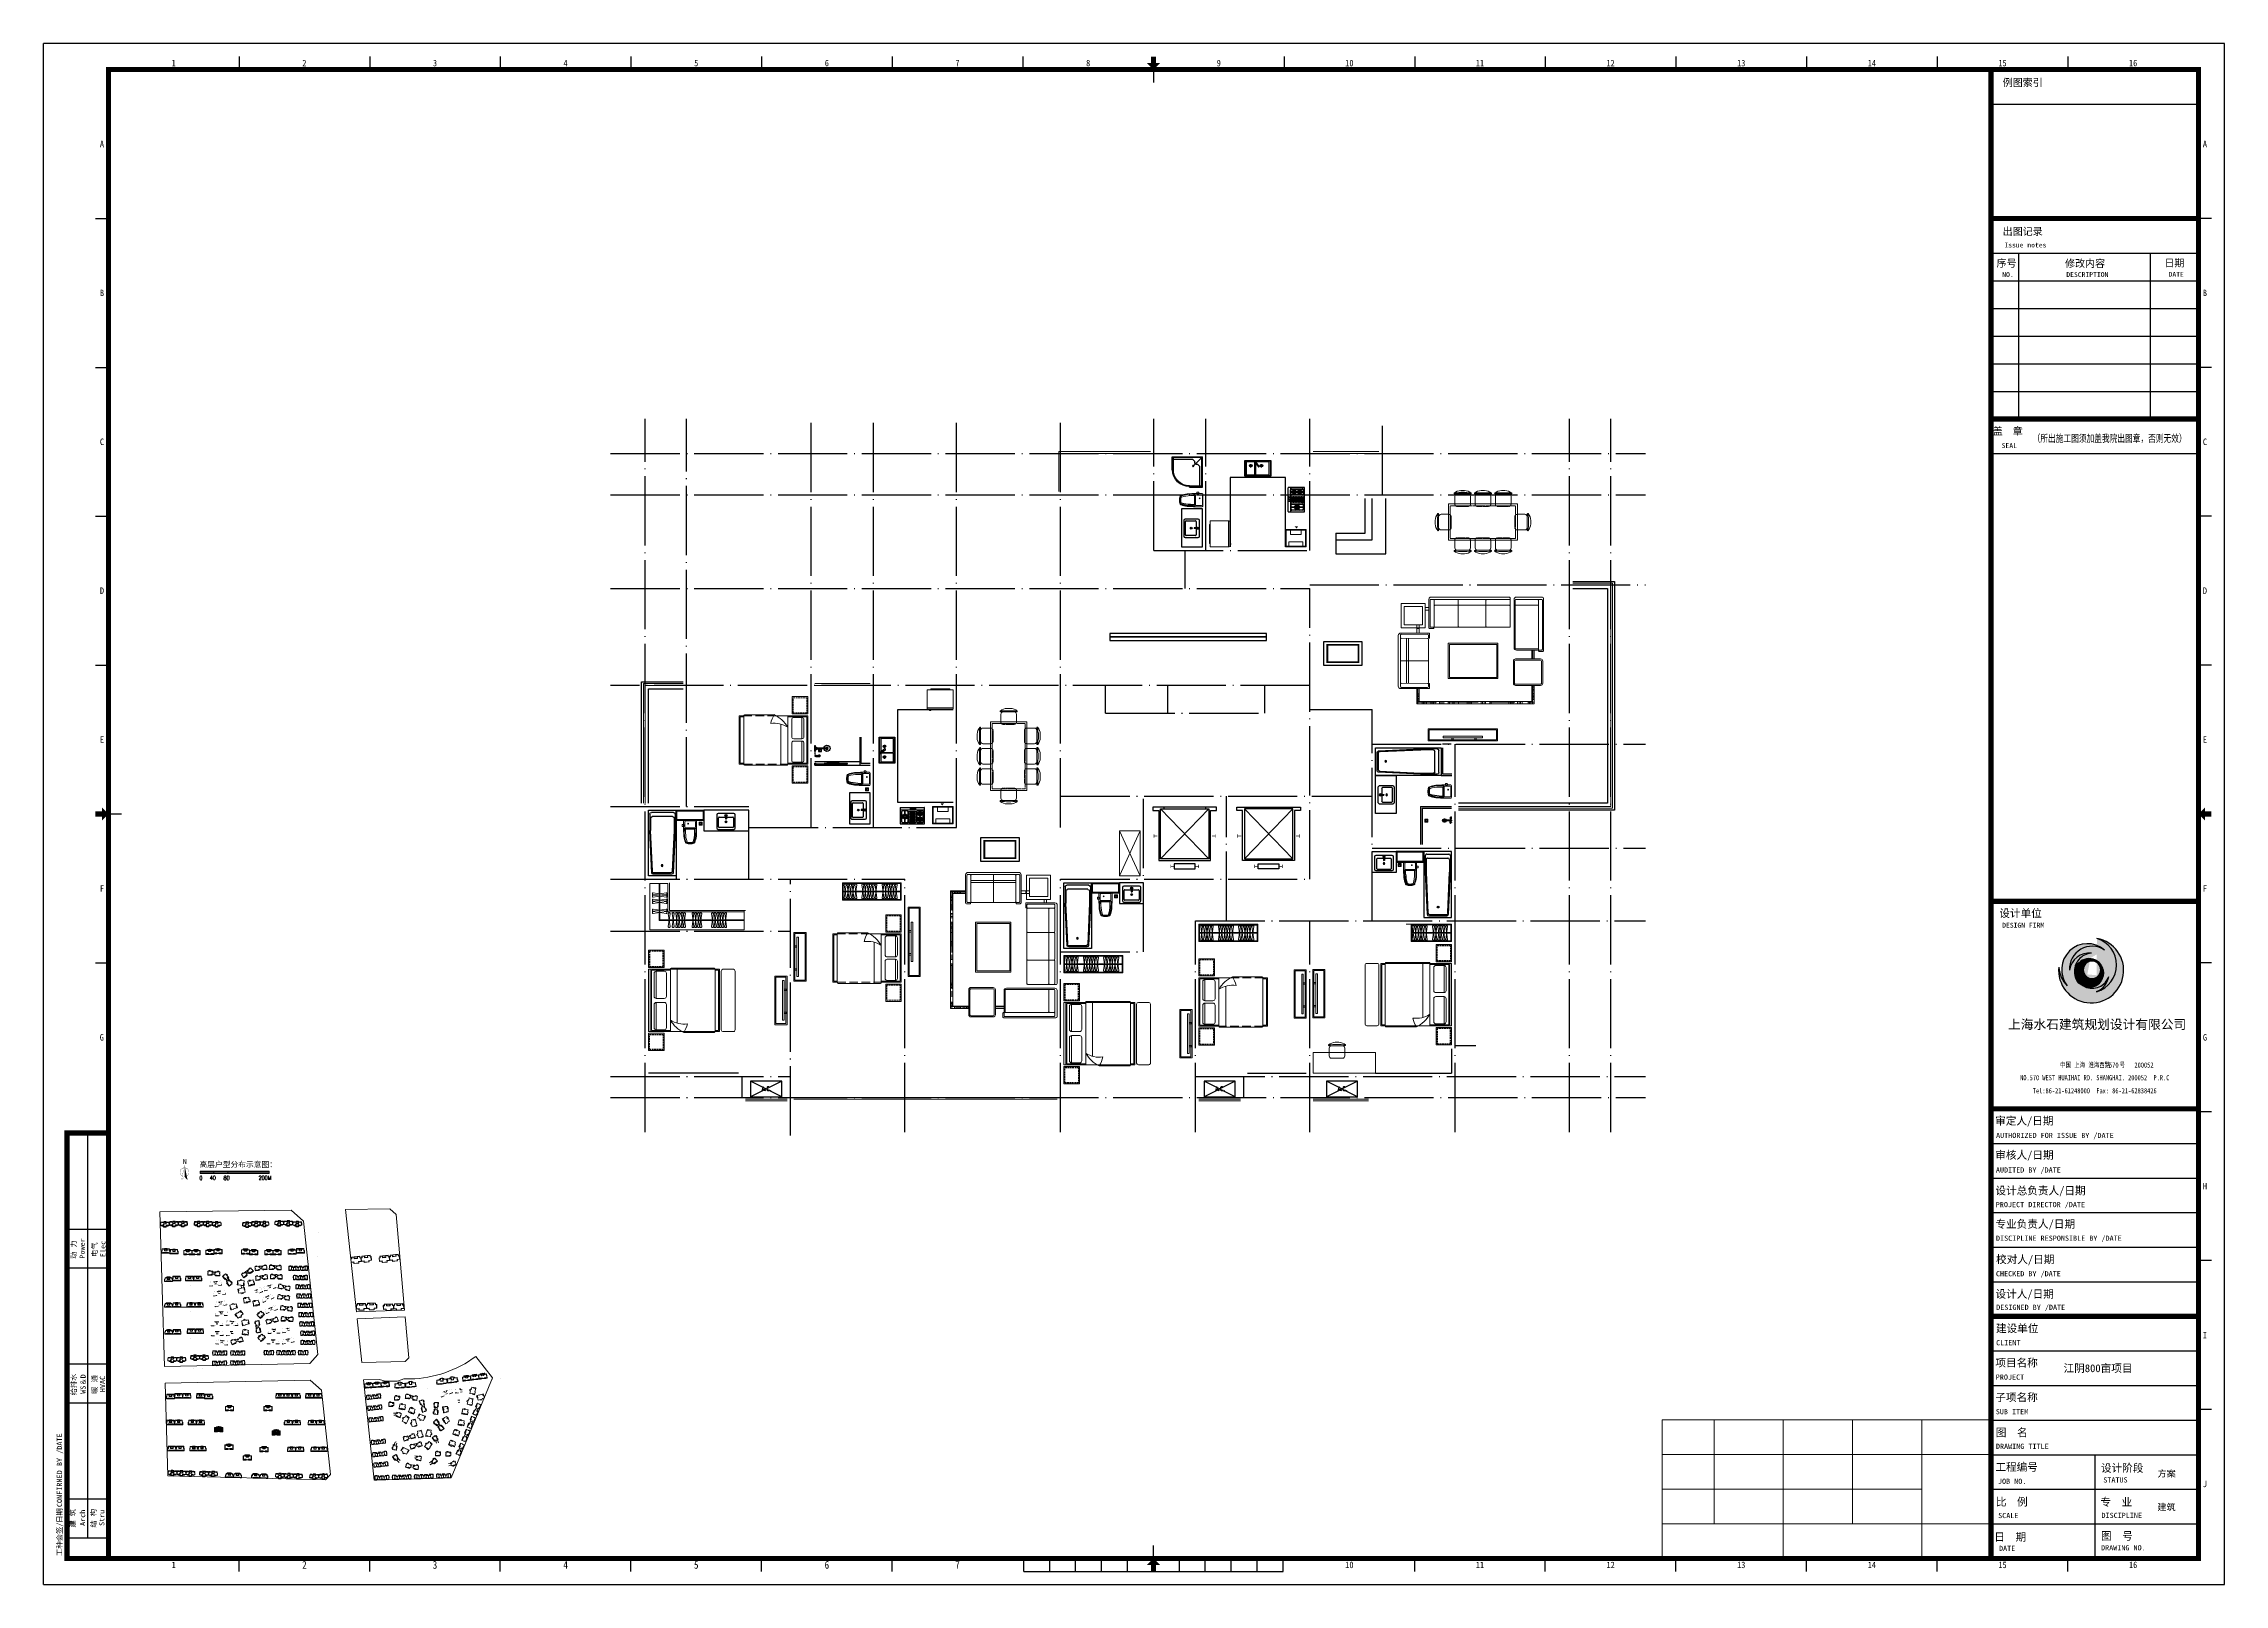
# Model space of a CAD drawing. Extents: x 110900 to 173900, y 7197 to 51694.
import ezdxf
from ezdxf.enums import TextEntityAlignment as Align

# ---------------------------------------------------------------- set-up
doc = ezdxf.new("R2010")
doc.units = 0
doc.header["$LTSCALE"] = 1000
doc.header["$MEASUREMENT"] = 0
for name, pattern in [('ACAD_ISO02W100', [15, 12, -3]), ('DASH', [0.35, 0.25, -0.1]), ('DOTE', [2.42, 2, -0.2, 0.02, -0.2])]:
    doc.linetypes.add(name, pattern=pattern)
for name, color, linetype, lineweight in [('140', 2, 'Continuous', 5), ('7-环境', 159, 'Continuous', 5), ('901T4', 2, 'Continuous', 5), ('DingDianTu', 5, 'Continuous', 0), ('s2', 1, 'Continuous', 5), ('Text-I', 7, 'Continuous', 5), ('五金', 136, 'Continuous', 9), ('图框', 7, 'Continuous', 5), ('家具', 33, 'Continuous', 9), ('房建名称', 7, 'Continuous', 0), ('面积', 190, 'Continuous', 5)]:
    doc.layers.add(name, color=color, linetype=linetype, lineweight=lineweight)
for name, color, linetype in [('DOTE', 1, 'DOTE'), ('fd', 4, 'Continuous'), ('hz', 254, 'Continuous'), ('PUB_TEXT', 255, 'Continuous'), ('STAIR', 2, 'Continuous'), ('tk', 253, 'Continuous'), ('厨卫', 154, 'Continuous'), ('厨卫设备', 6, 'Continuous'), ('平面洁具', 9, 'Continuous'), ('洁具', 150, 'Continuous'), ('看线', 5, 'Continuous'), ('空调', 8, 'Continuous'), ('管井', 236, 'Continuous'), ('虚线', 251, 'Continuous')]:
    doc.layers.add(name, color=color, linetype=linetype)
doc.styles.add('C-2007.06.19$0$C-05.28(ok)$0$STANDARD', font='GBENOR', dxfattribs={"bigfont": 'GBCBIG'})
doc.styles.add('DIM_FONT', font='SIMPLEX.shx', dxfattribs={"width": 0.8})
doc.styles.add('GHHXMJ_DIM', font='SimSun.ttf')
doc.styles.add('TKZ1', font='SIMHEI.TTF', dxfattribs={"width": 0.7})
doc.styles.add('图签栏', font='SimSun.ttf')
doc.styles.add('黑体', font='SIMHEI.TTF', dxfattribs={"width": 0.85, "height": 10})
pattern_1 = [(45, (-475219.199, 342974.1358), (-1.122532015, 1.122532015), [])]

# ---------------------------------------------------------------- blocks, each defined once
blk = doc.blocks.new('A$C45025D1E')
for p, q in [((1620, 50), (220, 1490)), ((1620, 1490), (220, 50)), ((320, 0), (320, 50)), ((1520, 0), (1520, 50))]:
    blk.add_line(p, q)
for points in [[(1670, 100), (1670, 1540), (170, 1540), (170, 100), (0, 100), (0, 0), (1840, 0), (1840, 100)], [(220, 50), (220, 1490), (1620, 1490), (1620, 50)], [(1220, 1635), (1220, 1785), (620, 1785), (620, 1635)]]:
    blk.add_lwpolyline(points, close=True)
at = {"const_width": 18}
for points in [[(520, 1760), (520, 1660)], [(620, 1710), (520, 1710)], [(1220, 1710), (1320, 1710)], [(1320, 1760), (1320, 1660)], [(30, 885), (30, 785)], [(130, 835), (30, 835)], [(1710, 835), (1810, 835)], [(1810, 885), (1810, 785)]]:
    blk.add_lwpolyline(points, dxfattribs=at)
blk = doc.blocks.new('A$C25AA54E1')
for p, q in [((781, 2780), (884, 2780)), ((781, 2709), (884, 2709)), ((918, 2994), (918, 2234)), ((1011, 3017), (942, 3017)), ((1034, 2994), (1034, 2234)), ((1711, 3017), (1058, 3017)), ((3211, 2846), (1058, 2846)), ((1734, 2996), (1734, 2234)), ((2511, 3017), (1758, 3017)), ((2534, 2996), (2534, 2234)), ((3211, 3017), (2558, 3017)), ((3380, 2996), (3380, 1606)), ((4070, 3017), (3403, 3017)), ((4025, 2846), (3403, 2846)), ((4047, 2994), (4047, 1574)), ((4140, 3017), (4070, 3017)), ((4163, 2994), (4163, 1574)), ((64, 1915), (65, 1985)), ((65, 1869), (64, 1915)), ((87, 1892), (849, 1891)), ((87, 1892), (849, 1891)), ((88, 2008), (848, 2007)), ((88, 1892), (848, 1891)), ((236, 592), (236, 1892)), ((293, 592), (293, 1892)), ((503, 2041), (503, 2042)), ((536, 2283), (536, 2042)), ((603, 2178), (536, 2178)), ((606, 2283), (606, 2042)), ((871, 1984), (871, 1914)), ((941, 2211), (1012, 2211)), ((64, 569), (65, 1872)), ((1476, 1717), (2845, 1717)), ((1476, 761), (1476, 1717)), ((2845, 1717), (2845, 761)), ((4110, 1265), (3391, 1265)), ((4047, 1584), (3402, 1584)), ((3860, 1302), (3860, 1551)), ((3876, 1551), (3876, 1303)), ((3918, 1551), (3918, 1302)), ((3930, 1300), (3930, 1551)), ((4140, 1551), (4070, 1551)), ((65, 1242), (871, 1241)), ((2845, 761), (1476, 761)), ((3360, 1234), (3360, 597)), ((4141, 597), (4141, 1234)), ((64, 499), (64, 569)), ((87, 592), (848, 591)), ((87, 476), (848, 475)), ((536, 440), (536, 0)), ((606, 292), (536, 292)), ((603, 250), (536, 250)), ((606, 208), (536, 208)), ((606, 158), (536, 158)), ((606, 116), (536, 116)), ((606, 74), (536, 74)), ((1105, 44), (536, 44)), ((561, 440), (561, 0)), ((603, 440), (603, 128)), ((606, 86), (603, 86)), ((606, 440), (606, 70)), ((606, 70), (3860, 70)), ((686, 70), (686, 0)), ((728, 70), (728, 0)), ((770, 70), (770, 0)), ((812, 70), (812, 0)), ((871, 498), (871, 568)), ((938, 70), (938, 0)), ((979, 70), (979, 0)), ((1021, 70), (1021, 0)), ((1063, 70), (1063, 0)), ((1189, 70), (1189, 0)), ((1231, 70), (1231, 0)), ((1273, 70), (1273, 0)), ((1314, 70), (1314, 0)), ((1440, 70), (1440, 0)), ((2310, 44), (1440, 44)), ((1482, 70), (1482, 0)), ((1574, 70), (1574, 0)), ((1616, 70), (1616, 0)), ((1741, 70), (1741, 0)), ((1993, 70), (1993, 0)), ((2035, 70), (2035, 0)), ((2076, 70), (2076, 0)), ((2118, 70), (2118, 0)), ((2394, 70), (2394, 0)), ((2436, 70), (2436, 0)), ((2478, 70), (2478, 0)), ((2520, 70), (2520, 0)), ((2645, 70), (2645, 0)), ((3365, 44), (2645, 44)), ((2687, 70), (2687, 0)), ((3198, 70), (3198, 0)), ((3240, 70), (3240, 0)), ((3281, 70), (3281, 0)), ((3323, 70), (3323, 0)), ((3391, 566), (4110, 566)), ((3449, 70), (3449, 0)), ((3491, 70), (3491, 0)), ((3533, 70), (3533, 0)), ((3575, 70), (3575, 0)), ((3750, 70), (3750, 0)), ((3930, 44), (3750, 44)), ((3792, 70), (3792, 0)), ((3834, 70), (3834, 0)), ((3860, 70), (3860, 531)), ((3930, 507), (3860, 507)), ((3918, 465), (3860, 465)), ((3930, 416), (3860, 416)), ((3930, 374), (3860, 374)), ((3918, 297), (3860, 297)), ((3930, 255), (3860, 255)), ((3930, 213), (3860, 213)), ((3918, 171), (3860, 171)), ((3930, 122), (3860, 122)), ((3876, 531), (3876, 0)), ((3918, 531), (3918, 128)), ((3930, 86), (3918, 86)), ((3930, 0), (3930, 531)), ((536, 0), (3930, 0))]:
    blk.add_line(p, q)
at = {"ltscale": 20}
for p, q in [((884, 2199), (884, 3017)), ((918, 3081), (3211, 3081)), ((3234, 2997), (3234, 3061)), ((3234, 2234), (3234, 2996)), ((3347, 3015), (3347, 1617)), ((3413, 3081), (4163, 3081)), ((4198, 3046), (4198, 1539)), ((1, 1972), (0, 511)), ((883, 2042), (71, 2042)), ((1012, 2176), (906, 2176)), ((906, 1914), (906, 2019)), ((1712, 2211), (1057, 2211)), ((3212, 2211), (1757, 2211)), ((871, 614), (872, 1868)), ((1443, 1750), (2878, 1750)), ((1443, 728), (1443, 1750)), ((2878, 1750), (2878, 728)), ((4110, 1300), (3391, 1300)), ((4024, 1551), (3413, 1551)), ((4047, 1574), (4047, 1539)), ((4175, 1516), (4070, 1516)), ((2878, 728), (1443, 728)), ((3325, 1234), (3325, 597)), ((4176, 597), (4176, 1234)), ((882, 440), (70, 440)), ((905, 463), (905, 568)), ((3391, 531), (4110, 531))]:
    blk.add_line(p, q, dxfattribs=at)
blk.add_lwpolyline([(781, 2895), (781, 2199), (85, 2199), (85, 2895)], close=True, dxfattribs=at)
blk.add_lwpolyline([(698, 2812), (698, 2282), (169, 2282), (169, 2812)], close=True)
at = {"ltscale": 20, "extrusion": (0, 0, -1)}
for centre, major_axis, ratio, start_param, end_param in [((953, 3021), (-49.4, 49.4), 1, 5.45018, 6.544088), ((3211, 3058), (16.4, 16.4), 1, -0.785398, 0.696689), ((4163, 3046), (24.6, 24.6), 1, -0.785398, 0.785398), ((906, 2199), (16.2, 16.2), 1, 2.356194, 3.926991), ((1012, 2234), (-16.2, 16.2), 1, 2.356194, 3.926991), ((1012, 2193), (12.7, 12.7), 0.942987, -0.815786, 2.325807), ((1057, 2234), (-16.2, 16.2), 1, 3.926991, 5.497787), ((1712, 2234), (-16.2, 16.2), 1, 2.356194, 3.926991), ((1757, 2234), (16.2, 16.2), 1, 2.356194, 3.926991), ((2512, 2234), (-16.2, 16.2), 1, 2.356194, 3.926991), ((2557, 2234), (16.2, 16.2), 1, 2.356194, 3.926991), ((3212, 2234), (-16.2, 16.2), 1, 2.356194, 3.926991), ((4024, 1574), (16.2, 16.2), 1, 0.785398, 2.356194), ((4175, 1539), (-16.2, 16.2), 1, 2.356194, 3.926991)]:
    blk.add_ellipse(centre, major_axis=major_axis, ratio=ratio, start_param=start_param, end_param=end_param, dxfattribs=at)
at = {"extrusion": (0, 0, -1)}
for centre, major_axis, start_param, end_param in [((942, 2994), (16.4, 16.4), 3.926991, 5.497787), ((1011, 2994), (16.4, 16.4), -0.785398, 0.785398), ((1058, 2994), (16.4, 16.4), 3.926991, 5.497787), ((1058, 2869), (-16.4, 16.4), 3.926991, 5.409078), ((1711, 2994), (-16.4, 16.4), 0.785398, 2.267485), ((1758, 2994), (16.4, 16.4), 4.0157, 5.497787), ((2511, 2994), (-16.4, 16.4), 0.785398, 2.267485), ((2558, 2994), (16.4, 16.4), 4.0157, 5.497787), ((3211, 2994), (-16.4, 16.4), 0.785398, 2.267485), ((3211, 2822), (16.4, 16.4), -0.785398, 0.696689), ((3403, 2994), (16.4, 16.4), 4.0157, 5.497787), ((3403, 2869), (-16.4, 16.4), 3.926991, 5.409078), ((4023, 2994), (16.4, 16.4), -0.785398, 0.785398), ((4025, 2822), (-16.4, 16.4), 0.785398, 2.267485), ((4070, 2994), (-16.4, 16.4), 5.497787, 7.068583), ((4140, 2994), (16.4, 16.4), -0.785398, 0.785398), ((941, 2234), (16.2, 16.2), 2.356194, 3.926991), ((4070, 1574), (16.2, 16.2), 2.356194, 3.926991), ((4140, 1574), (-16.2, 16.2), 2.356194, 3.926991)]:
    blk.add_ellipse(centre, major_axis=major_axis, ratio=1, start_param=start_param, end_param=end_param, dxfattribs=at)
for centre, major_axis, start_param, end_param in [((1058, 2822), (16.4, 16.4), 0.785398, 2.267485), ((3211, 2869), (16.4, 16.4), 3.926991, 5.409078), ((3403, 2822), (16.4, 16.4), 0.785398, 2.267485), ((4025, 2869), (16.4, 16.4), 3.926991, 5.409078), ((88, 1915), (16.4, 16.4), 2.355029, 3.925825), ((88, 1869), (-16.4, 16.4), -0.786564, 0.784233), ((88, 1985), (-16.4, 16.4), -0.786564, 0.784233), ((89, 1869), (-16.4, 16.4), -0.697854, 0.784233), ((89, 1869), (16.4, 16.4), 0.872942, 2.355029), ((89, 1915), (-16.4, 16.4), 0.784233, 2.266319), ((89, 1915), (-16.4, 16.4), 0.784233, 2.266319), ((848, 1985), (16.2, 16.2), 5.496622, 7.067418), ((3391, 1234), (-22, 22), -0.785398, 0.785398), ((3402, 1606), (15.5, 15.5), 2.356194, 3.926991), ((4110, 1234), (22, 22), 5.497787, 7.068583), ((87, 615), (16.4, 16.4), 2.355029, 3.925825), ((87, 569), (-16.4, 16.4), -0.786564, 0.784233), ((87, 499), (-16.4, 16.4), 0.784233, 2.355029), ((848, 498), (-16.2, 16.2), 2.355029, 3.925825), ((3391, 597), (22, 22), 2.356194, 3.926991), ((4110, 597), (-22, 22), 2.356194, 3.926991)]:
    blk.add_ellipse(centre, major_axis=major_axis, ratio=1, start_param=start_param, end_param=end_param)
at = {"ltscale": 20}
for centre, major_axis, ratio, start_param, end_param in [((3413, 3015), (-46.6, 46.6), 1, -0.785398, 0.785398), ((71, 1972), (49.7, 49.7), 1, 0.785398, 2.356194), ((848, 1914), (-16.2, 16.2), 1, 2.355029, 3.925825), ((849, 1868), (16.2, 16.2), 1, 5.496622, 7.067418), ((849, 1868), (16.2, 16.2), 1, 5.496622, 7.067418), ((889, 1914), (12.4, 12.4), 0.984307, 2.347446, 5.489038), ((883, 2019), (-16.2, 16.2), 1, 3.925825, 5.496622), ((3391, 1234), (-46.6, 46.6), 1, -0.785398, 0.785398), ((3413, 1617), (46.6, 46.6), 1, 2.356194, 3.926991), ((4070, 1539), (16.2, 16.2), 1, 2.356194, 3.926991), ((4110, 1234), (46.6, 46.6), 1, 5.497787, 7.068583), ((70, 511), (49.7, 49.7), 1, 2.356194, 3.926991), ((848, 614), (-16.2, 16.2), 1, 2.355029, 3.925825), ((848, 568), (-16.2, 16.2), 1, 3.925825, 5.496622), ((888, 568), (12.4, 12.4), 0.984309, -0.794147, 2.347446), ((882, 463), (-16.2, 16.2), 1, 2.355029, 3.925825), ((3391, 597), (46.6, 46.6), 1, 2.356194, 3.926991), ((4110, 597), (-46.6, 46.6), 1, 2.356194, 3.926991)]:
    blk.add_ellipse(centre, major_axis=major_axis, ratio=ratio, start_param=start_param, end_param=end_param, dxfattribs=at)
blk = doc.blocks.new('R37777777777')
at = {"layer": '家具', "ltscale": 0.5}
blk.add_lwpolyline([(1083652, -53169), (1083302, -53169), (1083302, -55169), (1083652, -55169)], close=True, dxfattribs=at)
at = {"layer": '家具', "ltscale": 40}
for points in [[(1083622, -53199), (1083332, -53199), (1083332, -55139), (1083622, -55139)], [(1083520, -54741), (1083566, -54741), (1083566, -53597), (1083520, -53597)], [(1083566, -53886), (1083632, -53886), (1083632, -53847), (1083566, -53847)], [(1083566, -54550), (1083632, -54550), (1083632, -54511), (1083566, -54511)]]:
    blk.add_lwpolyline(points, close=True, dxfattribs=at)
blk = doc.blocks.new('A$C40221361')
at = {"color": 0}
for p, q in [((1023, 1725), (563, 1725)), ((1023, 1725), (563, 1725)), ((568, 1438), (1018, 1438)), ((1610, 1725), (1150, 1725)), ((1610, 1725), (1150, 1725)), ((1155, 1438), (1605, 1438)), ((2196, 1725), (1736, 1725)), ((2196, 1725), (1736, 1725)), ((1741, 1439), (2191, 1439)), ((100, 683), (100, 1143)), ((100, 683), (100, 1143)), ((386, 1138), (386, 688)), ((2373, 1138), (2373, 688)), ((2659, 683), (2659, 1143)), ((2659, 683), (2659, 1143)), ((563, 100), (1023, 100)), ((563, 100), (1023, 100)), ((1018, 388), (568, 388)), ((1150, 100), (1610, 100)), ((1150, 100), (1610, 100)), ((1605, 388), (1155, 388)), ((1736, 100), (2196, 100)), ((1736, 100), (2196, 100)), ((2191, 389), (1741, 389))]:
    blk.add_line(p, q, dxfattribs=at)
at = {"color": 0, "linetype": 'DASH', "ltscale": 0.1}
for p, q in [((950, 1365), (635, 1365)), ((950, 1365), (635, 1365)), ((1537, 1365), (1222, 1365)), ((1537, 1365), (1222, 1365)), ((2124, 1365), (1809, 1365)), ((2124, 1365), (1809, 1365)), ((460, 756), (460, 1071)), ((460, 756), (460, 1071)), ((2299, 756), (2299, 1071)), ((2299, 756), (2299, 1071)), ((635, 460), (950, 460)), ((635, 460), (950, 460)), ((1222, 460), (1537, 460)), ((1222, 460), (1537, 460)), ((1809, 460), (2124, 460)), ((1809, 460), (2124, 460))]:
    blk.add_line(p, q, dxfattribs=at)
at = {"color": 0, "linetype": 'DASH'}
for p, q in [((1605, 388), (1605, 393)), ((1605, 388), (1605, 393)), ((2191, 389), (2191, 393)), ((2191, 389), (2191, 393))]:
    blk.add_line(p, q, dxfattribs=at)
at = {"color": 0}
for points in [[(1155, 388), (1018, 388), (1018, 168, -0.414214), (950, 100), (1023, 100, -0.319431), (1041, 88, -0.307703), (1039, 76, -0.187559), (842, 0), (743, 0, -0.171658), (547, 76, -0.324647), (544, 88, -0.302537), (563, 100), (635, 100, -0.414214), (568, 168), (568, 388), (386, 388), (386, 1438)], [(1018, 1438), (1018, 1657, 0.414214), (950, 1725), (1023, 1725, 0.319431), (1041, 1737, 0.307703), (1039, 1748, 0.187559), (842, 1825), (743, 1825, 0.171658), (547, 1748, 0.324647), (544, 1737, 0.302537), (563, 1725), (635, 1725, 0.414214), (568, 1657), (568, 1438)], [(1605, 1439), (1605, 1657, 0.414214), (1537, 1725), (1610, 1725, 0.319431), (1628, 1737, 0.307703), (1625, 1748, 0.187559), (1429, 1825), (1330, 1825, 0.171658), (1134, 1748, 0.324647), (1131, 1737, 0.302537), (1150, 1725), (1222, 1725, 0.414214), (1155, 1657), (1155, 1438)], [(2191, 1439), (2191, 1657, 0.414214), (2124, 1725), (2196, 1725, 0.319431), (2215, 1737, 0.307703), (2212, 1748, 0.187559), (2016, 1825), (1917, 1825, 0.171658), (1721, 1748, 0.324647), (1718, 1737, 0.302537), (1736, 1725), (1809, 1725, 0.414214), (1741, 1657), (1741, 1439)], [(386, 688), (168, 688, -0.414214), (100, 756), (100, 683, -0.319431), (88, 665, -0.307703), (76, 668, -0.187559), (0, 864), (0, 963, -0.171658), (76, 1159, -0.324647), (88, 1162, -0.302537), (100, 1143), (100, 1071, -0.414214), (168, 1138), (386, 1138)], [(2373, 688), (2592, 688, 0.414214), (2659, 756), (2659, 683, 0.319431), (2672, 665, 0.307703), (2683, 668, 0.187559), (2759, 864), (2759, 963, 0.171658), (2683, 1159, 0.324647), (2672, 1162, 0.302537), (2659, 1143), (2659, 1071, 0.414214), (2592, 1138), (2373, 1138)], [(918, 62, -0.079824), (842, 50), (744, 50, -0.059527), (682, 60, -0.059527)], [(1605, 388), (1605, 168, -0.414214), (1537, 100), (1610, 100, -0.319431), (1628, 88, -0.307703), (1625, 76, -0.187559), (1429, 0), (1330, 0, -0.171658), (1134, 76, -0.324647), (1131, 88, -0.302537), (1150, 100), (1222, 100, -0.414214), (1155, 168), (1155, 388)], [(2191, 389), (2191, 168, -0.414214), (2124, 100), (2196, 100, -0.319431), (2215, 88, -0.307703), (2212, 76, -0.187559), (2016, 0), (1917, 0, -0.171658), (1721, 76, -0.324647), (1718, 88, -0.302537), (1736, 100), (1809, 100, -0.414214), (1741, 168), (1741, 389)]]:
    blk.add_lwpolyline(points, format="xyb", dxfattribs=at)
for points in [[(568, 1438), (386, 1438), (386, 913)], [(1155, 1438), (1018, 1438)], [(2373, 913), (2373, 1438), (1155, 1438)], [(2373, 1438), (2373, 388), (1605, 388)]]:
    blk.add_lwpolyline(points, dxfattribs=at)
at = {"color": 0, "linetype": 'DASH', "ltscale": 0.1}
blk.add_lwpolyline([(436, 438), (436, 1388), (2323, 1388), (2323, 438)], close=True, dxfattribs=at)
at = {"color": 0}
for centre, start, end in [((793, -953), 84.8023, 95.1977), ((793, -953), 84.8023, 95.1977), ((1380, -953), 84.8023, 95.1977), ((1380, -953), 84.8023, 95.1977), ((1966, -953), 84.8023, 95.1977), ((1966, -953), 84.8023, 95.1977), ((2778, 913), 174.8023, 185.1977), ((2778, 913), 174.8023, 185.1977), ((-19, 913), 354.8023, 5.1977), ((-19, 913), 354.8023, 5.1977), ((793, 2778), 264.8023, 275.1977), ((793, 2778), 264.8023, 275.1977), ((1380, 2778), 264.8023, 275.1977), ((1380, 2778), 264.8023, 275.1977), ((1966, 2778), 264.8023, 275.1977), ((1966, 2778), 264.8023, 275.1977)]:
    blk.add_arc(centre, 2713, start, end, dxfattribs=at)
at = {"color": 0, "linetype": 'DASH', "ltscale": 0.1}
for centre, start, end in [((635, 1432), 180, 270), ((635, 1432), 180, 270), ((950, 1432), 270, 0), ((950, 1432), 270, 0), ((1222, 1432), 180, 270), ((1222, 1432), 180, 270), ((1537, 1432), 270, 0), ((1537, 1432), 270, 0), ((1809, 1432), 180, 270), ((1809, 1432), 180, 270), ((2124, 1432), 270, 0), ((2124, 1432), 270, 0), ((393, 1071), 0, 90), ((393, 1071), 0, 90), ((393, 756), 270, 0), ((393, 756), 270, 0), ((2367, 1071), 90, 180), ((2367, 1071), 90, 180), ((2367, 756), 180, 270), ((2367, 756), 180, 270), ((635, 393), 90, 180), ((635, 393), 90, 180), ((950, 393), 0, 90), ((950, 393), 0, 90), ((1222, 393), 90, 180), ((1537, 393), 0, 90), ((1537, 393), 0, 90), ((1809, 393), 90, 180), ((2124, 393), 0, 90), ((2124, 393), 0, 90)]:
    blk.add_arc(centre, 67.5, start, end, dxfattribs=at)
blk = doc.blocks.new('A$C31D9048E')
at = {"layer": '家具'}
for p, q in [((629, 2350), (0, 2350)), ((0, 550), (0, 2350)), ((50, 550), (50, 2350)), ((80, 580), (80, 2320)), ((629, 2320), (80, 2320)), ((220, 2295), (220, 1508)), ((629, 550), (629, 2360)), ((1920, 2350), (629, 2350)), ((1900, 2380), (649, 2380)), ((829, 803), (829, 2380)), ((1920, 550), (1920, 2350)), ((1920, 2350), (2050, 2350)), ((1920, 2320), (2020, 2320)), ((2020, 580), (2020, 2320)), ((2050, 550), (2050, 2350)), ((2100, 600), (2100, 2300)), ((2150, 2350), (2450, 2350)), ((2500, 600), (2500, 2300)), ((220, 605), (220, 1392)), ((962, 550), (0, 550)), ((629, 580), (80, 580)), ((962, 550), (1920, 550)), ((1900, 520), (1017, 520)), ((1920, 580), (2020, 580)), ((1920, 550), (2050, 550)), ((2150, 550), (2450, 550))]:
    blk.add_line(p, q, dxfattribs=at)
for points in [[(450, 2900), (0, 2900), (0, 2400), (450, 2400), (450, 2900), (370, 2900)], [(450, 0), (0, 0), (0, 500), (450, 500), (450, 0), (370, 0)]]:
    blk.add_lwpolyline(points, dxfattribs=at)
for points in [[(220, 2295), (455, 2295, -0.414214), (515, 2235), (515, 1568, -0.414214), (455, 1508), (220, 1508, -0.414214), (160, 1568), (160, 2235, -0.414214)], [(220, 605), (455, 605, 0.414214), (515, 665), (515, 1332, 0.414214), (455, 1392), (220, 1392, 0.414214), (160, 1332), (160, 665, 0.414214)]]:
    blk.add_lwpolyline(points, format="xyb", close=True, dxfattribs=at)
blk.add_lwpolyline([(629, 883, 0.180302), (1121, 775, -0.088637), (1017, 520, 28871.271551)], format="xyb", dxfattribs=at)
for centre, radius, start, end in [((649, 2360), 20, 90, 180), ((1889, 2351), 30.7, 357.68839, 69.69174), ((2150, 2300), 50, 90, 180), ((2450, 2300), 50, 0, 90), ((1442, 1363), 944, 210.60747, 243.27731), ((1889, 549), 30.7, 290.35664, 2.31522), ((2150, 600), 50, 180, 270), ((2450, 600), 50, 270, 0)]:
    blk.add_arc(centre, radius, start, end, dxfattribs=at)
at = {"layer": '虚线', "linetype": 'DASH', "ltscale": 0.2}
for points in [[(420, 2870), (30, 2870), (30, 2430), (420, 2430)], [(420, 30), (30, 30), (30, 470), (420, 470)]]:
    blk.add_lwpolyline(points, close=True, dxfattribs=at)
blk = doc.blocks.new('A$C2FB07499')
at = {"layer": '家具', "ltscale": 0.5}
blk.add_lwpolyline([(500, 300), (150, 300), (150, 1700), (500, 1700)], close=True, dxfattribs=at)
at = {"layer": '家具', "ltscale": 40}
for points in [[(470, 330), (180, 330), (180, 1670), (470, 1670)], [(368, 1572), (415, 1572), (415, 428), (368, 428)], [(415, 1381), (480, 1381), (480, 1343), (415, 1343)], [(415, 717), (480, 717), (480, 679), (415, 679)]]:
    blk.add_lwpolyline(points, close=True, dxfattribs=at)
blk = doc.blocks.new('A$C72813290')
at = {"layer": '家具'}
for p, q in [((579, 1950), (0, 1950)), ((0, 550), (0, 1950)), ((30, 580), (30, 1920)), ((579, 1920), (30, 1920)), ((170, 1895), (170, 1283)), ((579, 550), (579, 1960)), ((1830, 1980), (599, 1980)), ((779, 803), (779, 1980)), ((1850, 550), (1850, 1950)), ((1850, 1950), (1980, 1950)), ((1850, 1920), (1950, 1920)), ((1950, 580), (1950, 1920)), ((1980, 550), (1980, 1950)), ((170, 605), (170, 1217)), ((912, 550), (0, 550)), ((579, 580), (30, 580)), ((1830, 520), (967, 520)), ((1850, 580), (1950, 580)), ((1850, 550), (1980, 550))]:
    blk.add_line(p, q, dxfattribs=at)
at = {"layer": '家具', "linetype": 'DASH'}
for p, q in [((1850, 1950), (579, 1950)), ((912, 550), (1850, 550))]:
    blk.add_line(p, q, dxfattribs=at)
at = {"layer": '家具'}
for points in [[(450, 2500), (0, 2500), (0, 2000), (450, 2000), (450, 2500), (370, 2500)], [(450, 0), (0, 0), (0, 500), (450, 500), (450, 0), (370, 0)]]:
    blk.add_lwpolyline(points, dxfattribs=at)
at = {"layer": '家具', "linetype": 'DASH', "ltscale": 0.2}
for points in [[(420, 2470), (30, 2470), (30, 2030), (420, 2030)], [(420, 30), (30, 30), (30, 470), (420, 470)]]:
    blk.add_lwpolyline(points, close=True, dxfattribs=at)
at = {"layer": '家具'}
for points in [[(170, 1895), (405, 1895, -0.414214), (465, 1835), (465, 1343, -0.414214), (405, 1283), (170, 1283, -0.414214), (110, 1343), (110, 1835, -0.414214)], [(170, 605), (405, 605, 0.414214), (465, 665), (465, 1157, 0.414214), (405, 1217), (170, 1217, 0.414214), (110, 1157), (110, 665, 0.414214)]]:
    blk.add_lwpolyline(points, format="xyb", close=True, dxfattribs=at)
blk.add_lwpolyline([(579, 883, 0.180302), (1071, 775, -0.088637), (967, 520, 28871.271551)], format="xyb", dxfattribs=at)
for centre, radius, start, end in [((599, 1960), 20, 90, 180), ((1819, 1951), 30.7, 357.68839, 69.69174), ((1392, 1363), 944, 210.60747, 243.27731), ((1819, 549), 30.7, 290.35664, 2.31522)]:
    blk.add_arc(centre, radius, start, end, dxfattribs=at)
blk = doc.blocks.new('fhfihfpoajf')
at = {"layer": '家具', "color": 0}
for p, q in [((1090459, -403509), (1092119, -403509)), ((1090459, -403529), (1092119, -403529)), ((1090611, -403706), (1090557, -403331)), ((1090611, -403331), (1090557, -403706)), ((1090577, -403309), (1090591, -403309)), ((1090577, -403729), (1090591, -403729)), ((1090693, -403706), (1090639, -403331)), ((1090693, -403331), (1090639, -403706)), ((1090659, -403309), (1090673, -403309)), ((1090659, -403729), (1090673, -403729)), ((1090767, -403706), (1090713, -403331)), ((1090767, -403331), (1090713, -403706)), ((1090733, -403309), (1090747, -403309)), ((1090733, -403729), (1090747, -403729)), ((1090836, -403706), (1090782, -403331)), ((1090836, -403331), (1090782, -403706)), ((1090802, -403309), (1090817, -403309)), ((1090802, -403729), (1090817, -403729)), ((1090918, -403706), (1090864, -403331)), ((1090918, -403331), (1090864, -403706)), ((1090884, -403309), (1090898, -403309)), ((1090884, -403729), (1090898, -403729)), ((1090992, -403706), (1090938, -403331)), ((1090992, -403331), (1090938, -403706)), ((1090958, -403309), (1090972, -403309)), ((1090958, -403729), (1090972, -403729)), ((1091197, -403706), (1091143, -403331)), ((1091197, -403331), (1091143, -403706)), ((1091163, -403309), (1091177, -403309)), ((1091163, -403729), (1091177, -403729)), ((1091279, -403706), (1091225, -403331)), ((1091279, -403331), (1091225, -403706)), ((1091244, -403309), (1091259, -403309)), ((1091244, -403729), (1091259, -403729)), ((1091353, -403706), (1091299, -403331)), ((1091353, -403331), (1091299, -403706)), ((1091319, -403309), (1091333, -403309)), ((1091319, -403729), (1091333, -403729)), ((1091422, -403706), (1091368, -403331)), ((1091422, -403331), (1091368, -403706)), ((1091388, -403309), (1091402, -403309)), ((1091388, -403729), (1091402, -403729)), ((1091504, -403706), (1091450, -403331)), ((1091504, -403331), (1091450, -403706)), ((1091470, -403309), (1091484, -403309)), ((1091470, -403729), (1091484, -403729)), ((1091578, -403706), (1091524, -403331)), ((1091578, -403331), (1091524, -403706)), ((1091544, -403309), (1091558, -403309)), ((1091544, -403729), (1091558, -403729)), ((1091779, -403706), (1091725, -403331)), ((1091779, -403331), (1091725, -403706)), ((1091745, -403309), (1091759, -403309)), ((1091745, -403729), (1091759, -403729)), ((1091861, -403706), (1091807, -403331)), ((1091861, -403331), (1091807, -403706)), ((1091827, -403309), (1091841, -403309)), ((1091827, -403729), (1091841, -403729)), ((1091935, -403706), (1091881, -403331)), ((1091935, -403331), (1091881, -403706)), ((1091901, -403309), (1091915, -403309)), ((1091901, -403729), (1091915, -403729)), ((1092004, -403706), (1091950, -403331)), ((1092004, -403331), (1091950, -403706)), ((1091970, -403309), (1091985, -403309)), ((1091970, -403729), (1091985, -403729)), ((1092086, -403706), (1092032, -403331)), ((1092086, -403331), (1092032, -403706)), ((1092052, -403309), (1092066, -403309)), ((1092052, -403729), (1092066, -403729))]:
    blk.add_line(p, q, dxfattribs=at)
for points in [[(1090439, -403269), (1092139, -403269), (1092139, -403769), (1090439, -403769)], [(1090459, -403289), (1092119, -403289), (1092119, -403749), (1090459, -403749)]]:
    blk.add_lwpolyline(points, close=True, dxfattribs=at)
for centre, start, end in [((1090577, -403329), 90, 187.59464), ((1090577, -403709), 172.40536, 270), ((1090591, -403329), 352.40536, 90), ((1090591, -403709), 270, 7.59464), ((1090659, -403329), 90, 187.59464), ((1090659, -403709), 172.40536, 270), ((1090673, -403329), 352.40536, 90), ((1090673, -403709), 270, 7.59464), ((1090733, -403329), 90, 187.59464), ((1090733, -403709), 172.40536, 270), ((1090747, -403329), 352.40536, 90), ((1090747, -403709), 270, 7.59464), ((1090802, -403329), 90, 187.59464), ((1090802, -403709), 172.40536, 270), ((1090817, -403329), 352.40536, 90), ((1090817, -403709), 270, 7.59464), ((1090884, -403329), 90, 187.59464), ((1090884, -403709), 172.40536, 270), ((1090898, -403329), 352.40536, 90), ((1090898, -403709), 270, 7.59464), ((1090958, -403329), 90, 187.59464), ((1090958, -403709), 172.40536, 270), ((1090972, -403329), 352.40536, 90), ((1090972, -403709), 270, 7.59464), ((1091163, -403329), 90, 187.59464), ((1091163, -403709), 172.40536, 270), ((1091177, -403329), 352.40536, 90), ((1091177, -403709), 270, 7.59464), ((1091244, -403329), 90, 187.59464), ((1091244, -403709), 172.40536, 270), ((1091259, -403329), 352.40536, 90), ((1091259, -403709), 270, 7.59464), ((1091319, -403329), 90, 187.59464), ((1091319, -403709), 172.40536, 270), ((1091333, -403329), 352.40536, 90), ((1091333, -403709), 270, 7.59464), ((1091388, -403329), 90, 187.59464), ((1091388, -403709), 172.40536, 270), ((1091402, -403329), 352.40536, 90), ((1091402, -403709), 270, 7.59464), ((1091470, -403329), 90, 187.59464), ((1091470, -403709), 172.40536, 270), ((1091484, -403329), 352.40536, 90), ((1091484, -403709), 270, 7.59464), ((1091544, -403329), 90, 187.59464), ((1091544, -403709), 172.40536, 270), ((1091558, -403329), 352.40536, 90), ((1091558, -403709), 270, 7.59464), ((1091745, -403329), 90, 187.59464), ((1091745, -403709), 172.40536, 270), ((1091759, -403329), 352.40536, 90), ((1091759, -403709), 270, 7.59464), ((1091827, -403329), 90, 187.59464), ((1091827, -403709), 172.40536, 270), ((1091841, -403329), 352.40536, 90), ((1091841, -403709), 270, 7.59464), ((1091901, -403329), 90, 187.59464), ((1091901, -403709), 172.40536, 270), ((1091915, -403329), 352.40536, 90), ((1091915, -403709), 270, 7.59464), ((1091970, -403329), 90, 187.59464), ((1091970, -403709), 172.40536, 270), ((1091985, -403329), 352.40536, 90), ((1091985, -403709), 270, 7.59464), ((1092052, -403329), 90, 187.59464), ((1092052, -403709), 172.40536, 270), ((1092066, -403329), 352.40536, 90), ((1092066, -403709), 270, 7.59464)]:
    blk.add_arc(centre, 20, start, end, dxfattribs=at)
blk = doc.blocks.new('A$C1BE601A8')
at = {"layer": '洁具', "color": 0}
for p, q in [((0, 0), (0, 450)), ((0, 450), (757, 450)), ((757, 0), (0, 0)), ((10, 10), (10, 440)), ((10, 440), (747, 440)), ((747, 10), (10, 10)), ((41, 393), (41, 50)), ((273, 408), (56, 408)), ((56, 35), (273, 35)), ((226, 300), (130, 300)), ((178, 248), (178, 348)), ((288, 50), (288, 393)), ((315, 427), (293, 411)), ((293, 411), (390, 273)), ((311, 393), (311, 50)), ((412, 288), (315, 427)), ((695, 408), (326, 408)), ((326, 35), (695, 35)), ((534, 300), (438, 300)), ((486, 248), (486, 348)), ((710, 50), (710, 393)), ((747, 440), (747, 10)), ((757, 450), (757, 0))]:
    blk.add_line(p, q, dxfattribs=at)
for centre, radius in [((178, 300), 36.1), ((178, 300), 27.1), ((486, 300), 36.1), ((486, 300), 27.1)]:
    blk.add_circle(centre, radius, dxfattribs=at)
for centre, radius, start, end in [((56, 393), 15, 90, 180), ((56, 50), 15, 180, 270), ((273, 393), 15, 0, 90), ((273, 50), 15, 270, 0), ((304, 419), 21.7, 342.60679, 267.3353), ((326, 393), 15, 90, 180), ((326, 50), 15, 180, 270), ((401, 281), 13.3, 214.97105, 34.97105), ((695, 393), 15, 0, 90), ((695, 50), 15, 270, 0)]:
    blk.add_arc(centre, radius, start, end, dxfattribs=at)
blk = doc.blocks.new('ddfdf')
at = {"layer": '洁具', "color": 0}
for p, q in [((15801, -30110), (15801, -30822)), ((16261, -30111), (15801, -30110)), ((15826, -30314), (15826, -30189)), ((15834, -30314), (15834, -30189)), ((15856, -30159), (16163, -30159)), ((15856, -30167), (16163, -30167)), ((15952, -30159), (15957, -30157)), ((15968, -30208), (15952, -30159)), ((15957, -30157), (15973, -30206)), ((15973, -30206), (15968, -30208)), ((16062, -30157), (16046, -30206)), ((16046, -30206), (16051, -30208)), ((16051, -30208), (16067, -30159)), ((16067, -30159), (16062, -30157)), ((16185, -30189), (16185, -30315)), ((16193, -30189), (16193, -30315)), ((16201, -30822), (16202, -30111)), ((16271, -30121), (16271, -30812)), ((15801, -30822), (16261, -30822)), ((15829, -30248), (15829, -30252)), ((15947, -30248), (15829, -30248)), ((15829, -30252), (15947, -30252)), ((15829, -30682), (15829, -30686)), ((15904, -30682), (15829, -30682)), ((15829, -30686), (15904, -30686)), ((15831, -30750), (15831, -30624)), ((15832, -30556), (15832, -30379)), ((15832, -30379), (15849, -30379)), ((15849, -30556), (15832, -30556)), ((15839, -30750), (15839, -30624)), ((15849, -30379), (15849, -30556)), ((16163, -30337), (15856, -30336)), ((16163, -30345), (15856, -30344)), ((15861, -30594), (16167, -30595)), ((15861, -30602), (16167, -30603)), ((16167, -30772), (15861, -30772)), ((16167, -30780), (15861, -30780)), ((15878, -30556), (15878, -30380)), ((15878, -30380), (15894, -30380)), ((15894, -30556), (15878, -30556)), ((15894, -30380), (15894, -30556)), ((15904, -30686), (15904, -30682)), ((15923, -30556), (15923, -30380)), ((15923, -30380), (15940, -30380)), ((15940, -30556), (15923, -30556)), ((15937, -30595), (15937, -30654)), ((15942, -30595), (15937, -30595)), ((15937, -30654), (15942, -30654)), ((15937, -30780), (15937, -30720)), ((15937, -30720), (15942, -30720)), ((15942, -30780), (15937, -30780)), ((15940, -30380), (15940, -30556)), ((15942, -30654), (15942, -30595)), ((15942, -30720), (15942, -30780)), ((15947, -30252), (15947, -30248)), ((15968, -30295), (15952, -30344)), ((15952, -30344), (15957, -30346)), ((15957, -30346), (15973, -30297)), ((15973, -30297), (15968, -30295)), ((15968, -30556), (15968, -30380)), ((15968, -30380), (15985, -30380)), ((15985, -30556), (15968, -30556)), ((15968, -30684), (15968, -30688)), ((16063, -30684), (15968, -30684)), ((15968, -30688), (16063, -30688)), ((15985, -30380), (15985, -30556)), ((16014, -30556), (16014, -30380)), ((16014, -30380), (16030, -30380)), ((16030, -30556), (16014, -30556)), ((16030, -30380), (16030, -30556)), ((16046, -30297), (16051, -30295)), ((16062, -30346), (16046, -30297)), ((16051, -30295), (16067, -30344)), ((16059, -30556), (16059, -30380)), ((16059, -30380), (16076, -30380)), ((16076, -30556), (16059, -30556)), ((16067, -30344), (16062, -30346)), ((16063, -30688), (16063, -30684)), ((16072, -30252), (16072, -30248)), ((16072, -30248), (16190, -30248)), ((16190, -30253), (16072, -30252)), ((16076, -30380), (16076, -30556)), ((16095, -30595), (16095, -30654)), ((16099, -30595), (16095, -30595)), ((16095, -30654), (16099, -30654)), ((16095, -30780), (16095, -30720)), ((16095, -30720), (16099, -30720)), ((16099, -30780), (16095, -30780)), ((16099, -30654), (16099, -30595)), ((16099, -30720), (16099, -30780)), ((16104, -30556), (16104, -30380)), ((16104, -30380), (16121, -30380)), ((16121, -30556), (16104, -30556)), ((16121, -30380), (16121, -30556)), ((16126, -30690), (16126, -30685)), ((16126, -30685), (16199, -30685)), ((16199, -30690), (16126, -30690)), ((16150, -30556), (16150, -30380)), ((16150, -30380), (16166, -30380)), ((16166, -30556), (16150, -30556)), ((16166, -30380), (16166, -30556)), ((16189, -30625), (16189, -30750)), ((16190, -30248), (16190, -30253)), ((16197, -30625), (16197, -30750)), ((16199, -30685), (16199, -30690))]:
    blk.add_line(p, q, dxfattribs=at)
for centre, radius in [((16013, -30253), 70.1), ((16013, -30253), 47.3), ((16013, -30253), 41.8), ((16013, -30253), 25.3), ((15936, -30685), 63.7), ((15936, -30685), 43), ((15936, -30685), 38), ((15936, -30685), 23), ((16096, -30687), 63.7), ((16096, -30687), 43), ((16096, -30687), 38), ((16096, -30687), 23), ((16235, -30426), 16.2), ((16238, -30542), 16.2), ((16240, -30485), 16.2)]:
    blk.add_circle(centre, radius, dxfattribs=at)
for centre, radius, start, end in [((15856, -30189), 30, 89.96104, 179.96104), ((15856, -30189), 22, 89.96104, 179.96104), ((16163, -30189), 30, 359.96104, 89.96104), ((16163, -30189), 22, 359.96104, 89.96104), ((16261, -30121), 10, 0, 89.96104), ((15856, -30314), 30, 179.96104, 269.96104), ((15861, -30624), 30, 89.96104, 179.96104), ((15861, -30750), 30, 179.96104, 269.96104), ((15856, -30314), 22, 179.96104, 269.96104), ((15861, -30624), 22, 89.96104, 179.96104), ((15861, -30750), 22, 179.96104, 269.96104), ((16163, -30315), 30, 269.96104, 359.96104), ((16163, -30315), 22, 269.96104, 359.96104), ((16167, -30625), 30, 359.96104, 89.96104), ((16167, -30625), 22, 359.96104, 89.96104), ((16167, -30750), 30, 269.96104, 359.96104), ((16167, -30750), 22, 269.96104, 359.96104), ((16261, -30812), 10, 269.96104, 0)]:
    blk.add_arc(centre, radius, start, end, dxfattribs=at)
blk = doc.blocks.new('A$C6CE46E26')
at = {"layer": 'fd'}
blk.add_lwpolyline([(0, 284, 100, 0, 0), (62, 284, 0, 0, 0)], format="xyseb", dxfattribs=at)
at = {"layer": '家具', "color": 0}
for p, q in [((112, 452), (239, 452)), ((112, 148), (239, 148)), ((239, 148), (239, 452)), ((445, 98), (445, 502)), ((572, 502), (445, 502)), ((572, 98), (445, 98))]:
    blk.add_line(p, q, dxfattribs=at)
for points in [[(592, 0), (592, 600), (92, 600), (92, 0)], [(572, 20), (572, 580), (112, 580), (112, 20)]]:
    blk.add_lwpolyline(points, close=True, dxfattribs=at)
blk = doc.blocks.new('A$C0C200289')
at = {"layer": '家具', "color": 0}
for p, q in [((-150, 72), (-150, 597)), ((600, 597), (-150, 597)), ((-144, 72), (-150, 72)), ((-150, 53), (-150, 62)), ((-144, 62), (-150, 62)), ((594, 72), (-144, 72)), ((-144, 62), (-144, 72)), ((594, 62), (-144, 62)), ((568, 22), (-118, 22)), ((500, 623), (-48, 623)), ((-48, 613), (-48, 623)), ((500, 613), (-48, 613)), ((499, 22), (499, 0)), ((500, 613), (500, 623)), ((535, 22), (535, 0)), ((594, 62), (594, 72)), ((594, 72), (600, 72)), ((594, 62), (600, 62)), ((600, 72), (600, 597)), ((600, 53), (600, 62)), ((499, 0), (535, 0))]:
    blk.add_line(p, q, dxfattribs=at)
for centre, start, end in [((-118, 53), 180, 270), ((568, 53), 270, 0)]:
    blk.add_arc(centre, 31.5, start, end, dxfattribs=at)
blk = doc.blocks.new('lyf')
at = {"layer": '厨卫设备', "color": 0}
for p, q in [((34491, 16909), (34121, 16909)), ((34121, 16909), (34121, 16039)), ((34141, 16059), (34141, 16909)), ((34491, 16874), (34141, 16874)), ((34191, 16874), (34191, 16321)), ((34491, 16909), (34491, 16874)), ((34823, 16741), (34837, 16755)), ((34956, 16409), (34956, 16059)), ((34991, 16409), (34956, 16409)), ((34991, 16409), (34991, 16039)), ((34991, 16039), (34121, 16039)), ((34141, 16059), (34388, 16306)), ((34991, 16059), (34141, 16059)), ((34191, 16321), (34254, 16257)), ((34339, 16172), (34403, 16109)), ((34956, 16109), (34403, 16109))]:
    blk.add_line(p, q, dxfattribs=at)
blk.add_circle((34388, 16306), 20, dxfattribs=at)
for centre, radius, start, end in [((34491, 16409), 490, 0.00208, 90.00208), ((34491, 16409), 470, 0.00208, 90.00208), ((34279, 16197), 65, 337.62194, 112.38221)]:
    blk.add_arc(centre, radius, start, end, dxfattribs=at)
blk = doc.blocks.new('图框')
h = blk.add_hatch(color=256)
edge = h.paths.add_edge_path()
edge.add_ellipse((-63199, -481063), major_axis=(686, 0), ratio=1, start_angle=93.06125, end_angle=187.2562, ccw=False)
edge.add_ellipse((-63322, -481142), major_axis=(770, 0), ratio=1, start_angle=83.53957, end_angle=171.43553)
edge.add_ellipse((-63213, -480982), major_axis=(871, 0), ratio=1, start_angle=56.56443, end_angle=183.00451, ccw=False)
edge.add_ellipse((-63386, -481010), major_axis=(999, 0), ratio=1, start_angle=49.14594, end_angle=218.75149)
edge.add_ellipse((-63388, -480847), major_axis=(-1107, 0), ratio=1, start_angle=363.29715, end_angle=405.43011, ccw=False)
edge.add_ellipse((-63246, -481041), major_axis=(-1254, 0), ratio=1, start_angle=-5.96131, end_angle=259.86154)
edge.add_ellipse((-63340, -480832), major_axis=(-1073, 0), ratio=1, start_angle=106.44548, end_angle=252.95012, ccw=False)
edge.add_ellipse((-63306, -481165), major_axis=(745, 0), ratio=1, start_angle=-68.7932, end_angle=-8.26705)
edge.add_ellipse((-63207, -481059), major_axis=(-673, 0), ratio=1, start_angle=65.44009, end_angle=161.52311, ccw=False)
edge.add_ellipse((-63326, -481141), major_axis=(-554, 0), ratio=1, start_angle=360.85108, end_angle=433.12296, ccw=False)
h = blk.add_hatch()
h.set_pattern_fill('ANSI31', color=256, scale=6118.035339, style=0)
h.set_pattern_definition([(45, (-106270.35, -472353.21), (-27.03815, 27.03815), [])])
edge = h.paths.add_edge_path()
edge.add_ellipse((-63326, -481141), major_axis=(-554, 0), ratio=1, start_angle=180.00009, end_angle=360.85117)
edge.add_ellipse((-63326, -481141), major_axis=(554, 0), ratio=1, start_angle=180.85074, end_angle=359.99966)
edge = h.paths.add_edge_path(flags=16)
edge.add_ellipse((-63215, -481017), major_axis=(-337, 0), ratio=1, start_angle=180.00001, end_angle=360.00001, ccw=False)
edge.add_ellipse((-63215, -481017), major_axis=(337, 0), ratio=1, start_angle=180, end_angle=360, ccw=False)
for p, q in [((-58108, -445311), (-142208, -445311)), ((-142208, -504711), (-142208, -445311)), ((-58108, -504711), (-58108, -445311)), ((-134671, -445811), (-134671, -446311)), ((-129633, -445811), (-129633, -446311)), ((-124596, -445811), (-124596, -446311)), ((-119558, -445811), (-119558, -446311)), ((-114521, -445811), (-114521, -446311)), ((-109483, -445811), (-109483, -446311)), ((-104446, -445811), (-104446, -446311)), ((-99408, -446311), (-99408, -446811)), ((-94371, -445811), (-94371, -446311)), ((-89333, -445811), (-89333, -446311)), ((-84296, -445811), (-84296, -446311)), ((-79258, -445811), (-79258, -446311)), ((-74221, -445811), (-74221, -446311)), ((-69183, -445811), (-69183, -446311)), ((-64146, -445811), (-64146, -446311)), ((-67108, -447645), (-59108, -447645)), ((-140208, -452051), (-139708, -452051)), ((-67108, -452051), (-59108, -452051)), ((-58608, -452051), (-59108, -452051)), ((-67108, -453385), (-59108, -453385)), ((-66042, -453385), (-66042, -459785)), ((-60975, -453385), (-60975, -459785)), ((-67108, -454451), (-59108, -454451)), ((-67108, -455518), (-59108, -455518)), ((-67108, -456585), (-59108, -456585)), ((-140208, -457791), (-139708, -457791)), ((-67108, -457651), (-59108, -457651)), ((-58608, -457791), (-59108, -457791)), ((-67108, -458718), (-59108, -458718)), ((-67108, -459785), (-59108, -459785)), ((-67108, -461118), (-59108, -461118)), ((-67108, -461118), (-59108, -461118)), ((-140208, -463531), (-139708, -463531)), ((-58608, -463531), (-59108, -463531)), ((-140208, -469271), (-139708, -469271)), ((-58608, -469271), (-59108, -469271)), ((-139708, -475011), (-139208, -475011)), ((-140208, -480751), (-139708, -480751)), ((-58608, -480751), (-59108, -480751)), ((-58608, -486491), (-59108, -486491)), ((-141308, -487311), (-139708, -487311)), ((-141308, -487311), (-139708, -487311)), ((-140508, -502911), (-140508, -487311)), ((-67108, -487711), (-59108, -487711)), ((-67108, -489045), (-59108, -489045)), ((-141308, -491011), (-139708, -491011)), ((-67108, -490378), (-59108, -490378)), ((-67108, -491711), (-59108, -491711)), ((-141308, -492511), (-139708, -492511)), ((-58608, -492231), (-59108, -492231)), ((-67108, -493045), (-59108, -493045)), ((-67108, -495711), (-59108, -495711)), ((-141308, -496211), (-139708, -496211)), ((-141308, -497711), (-139708, -497711)), ((-67108, -497045), (-59108, -497045)), ((-67108, -498378), (-59108, -498378)), ((-58608, -497971), (-59108, -497971)), ((-67108, -499711), (-59108, -499711)), ((-63108, -499711), (-63108, -503711)), ((-67108, -501045), (-59108, -501045)), ((-141308, -501411), (-139708, -501411)), ((-141308, -502911), (-139708, -502911)), ((-67108, -502378), (-59108, -502378)), ((-134671, -504211), (-134671, -503711)), ((-129633, -504211), (-129633, -503711)), ((-124596, -504211), (-124596, -503711)), ((-119558, -504211), (-119558, -503711)), ((-114521, -504211), (-114521, -503711)), ((-109483, -504211), (-109483, -503711)), ((-104408, -504211), (-104408, -503711)), ((-103408, -504211), (-103408, -503711)), ((-102408, -504211), (-102408, -503711)), ((-101408, -504211), (-101408, -503711)), ((-100408, -504211), (-100408, -503711)), ((-99408, -503711), (-99408, -503211)), ((-98408, -504211), (-98408, -503711)), ((-97408, -504211), (-97408, -503711)), ((-96408, -504211), (-96408, -503711)), ((-95408, -504211), (-95408, -503711)), ((-94408, -504211), (-94408, -503711)), ((-89333, -504211), (-89333, -503711)), ((-84296, -504211), (-84296, -503711)), ((-79258, -504211), (-79258, -503711)), ((-74221, -504211), (-74221, -503711)), ((-69183, -504211), (-69183, -503711)), ((-64146, -504211), (-64146, -503711)), ((-104408, -504211), (-94408, -504211)), ((-142208, -504711), (-58108, -504711))]:
    blk.add_line(p, q)
at = {"const_width": 200}
for points in [[(-99408, -446061), (-99408, -445811)], [(-67108, -446311), (-67108, -503711)], [(-67108, -452051), (-59108, -452051)], [(-67108, -459785), (-59108, -459785)], [(-139958, -475011), (-140208, -475011)], [(-58858, -475011), (-58608, -475011)], [(-67108, -478378), (-59108, -478378)], [(-67108, -478378), (-59108, -478378)], [(-67108, -486378), (-59108, -486378)], [(-67108, -486378), (-59108, -486378)], [(-139708, -503711), (-141308, -503711), (-141308, -487311), (-139708, -487311)], [(-67108, -494378), (-59108, -494378)], [(-99408, -503961), (-99408, -504211)]]:
    blk.add_lwpolyline(points, dxfattribs=at)
blk.add_lwpolyline([(-59108, -446311), (-139708, -446311), (-139708, -503711), (-59108, -503711)], close=True, dxfattribs=at)
for centre, major_axis, start_param, end_param in [((-63246, -481041), (1254, 0), 3.037548, 7.677032), ((-63386, -481010), (-999, 0), 3.999352, 6.959527), ((-63213, -480982), (871, 0), 0.987236, 3.194031), ((-63340, -480832), (-1073, 0), 1.857824, 4.414813), ((-63388, -480847), (1107, 0), 3.199138, 3.934497), ((-63322, -481142), (-770, 0), 4.599634, 6.133708), ((-63199, -481063), (686, 0), 1.624225, 3.268238), ((-63326, -481141), (-554, 0), 1.276237, 6.29804), ((-63326, -481141), (554, 0), -6.689621188105122e-07, 6.283184638217468), ((-63215, -481017), (-337, 0), 3.141595, 9.42478), ((-63207, -481059), (673, 0), 4.283737, 5.960702), ((-63306, -481165), (745, 0), -1.200668, -0.144287)]:
    blk.add_ellipse(centre, major_axis=major_axis, ratio=1, start_param=start_param, end_param=end_param)
for points in [[(-99658, -446061), (-99158, -446061), (-99408, -446311)], [(-139958, -475261), (-139958, -474761), (-139708, -475011)], [(-58858, -475261), (-58858, -474761), (-59108, -475011)], [(-99658, -503961), (-99158, -503961), (-99408, -503711)]]:
    blk.add_solid(points)
at = {"style": 'TKZ1'}
for s, height, width, p in [('1', 250, 0.85, (-137190, -446061)), ('2', 250, 0.85, (-132152, -446061)), ('3', 250, 0.85, (-127115, -446061)), ('4', 250, 0.85, (-122077, -446061)), ('5', 250, 0.85, (-117040, -446061)), ('6', 250, 0.85, (-112002, -446061)), ('7', 250, 0.85, (-106965, -446061)), ('8', 250, 0.85, (-101927, -446061)), ('9', 250, 0.85, (-96890, -446061)), ('10', 250, 0.85, (-91852, -446061)), ('11', 250, 0.85, (-86815, -446061)), ('12', 250, 0.85, (-81777, -446061)), ('13', 250, 0.85, (-76740, -446061)), ('14', 250, 0.85, (-71702, -446061)), ('15', 250, 0.85, (-66665, -446061)), ('16', 250, 0.85, (-61627, -446061)), ('A', 250, 0.85, (-139958, -449181)), ('A', 250, 0.85, (-58858, -449181)), ('B', 250, 0.85, (-139958, -454921)), ('B', 250, 0.85, (-58858, -454921)), ('C', 250, 0.85, (-139958, -460661)), ('C', 250, 0.85, (-58858, -460661)), ('D', 250, 0.85, (-139958, -466401)), ('D', 250, 0.85, (-58858, -466401)), ('E', 250, 0.85, (-139958, -472141)), ('E', 250, 0.85, (-58858, -472141)), ('F', 250, 0.85, (-139958, -477881)), ('F', 250, 0.85, (-58858, -477881)), ('G', 250, 0.85, (-139964, -483621)), ('G', 250, 0.85, (-58858, -483621)), ('NO.570 WEST HUAIHAI RD. SHANGHAI. 200052  P.R.C', 200, 0.75, (-63108, -485178)), ('中国 上海 淮海西路   号    ', 200, 0.75, (-62944, -484678)), ('570     200052 ', 200, 0.75, (-61637, -484691)), ('Tel:86-21-61248000  Fax: 86-21-62838426', 200, 0.75, (-63108, -485678)), ('H', 250, 0.85, (-58858, -489361)), ('I', 250, 0.85, (-58858, -495101)), ('J', 250, 0.85, (-58858, -500841)), ('1', 250, 0.85, (-137190, -503961)), ('2', 300, 0.85, (-132152, -503961)), ('3', 300, 0.85, (-127115, -503961)), ('4', 300, 0.85, (-122077, -503961)), ('5', 300, 0.85, (-117040, -503961)), ('6', 300, 0.85, (-112002, -503961)), ('7', 300, 0.85, (-106965, -503961)), ('10', 250, 0.85, (-91852, -503961)), ('11', 250, 0.85, (-86815, -503961)), ('12', 250, 0.85, (-81777, -503961)), ('13', 250, 0.85, (-76740, -503961)), ('14', 250, 0.85, (-71702, -503961)), ('15', 250, 0.85, (-66665, -503961)), ('16', 250, 0.85, (-61627, -503961))]:
    blk.add_text(s, height=height, dxfattribs=dict(at, width=width)).set_placement(p, align=Align.MIDDLE)
for s, height, style, p in [('例图索引', 282.8, '图签栏', (-66658, -446953)), ('出图记录', 282.8, '图签栏', (-66658, -452693)), ('Issue notes', 188.55, '图签栏', (-66594, -453169)), ('序号', 282.8, '图签栏', (-66893, -453919)), ('NO.', 188.6, '图签栏', (-66675, -454310)), ('修改内容', 282.8, '图签栏', (-64254, -453925)), ('DESCRIPTION', 188.55, '图签栏', (-64204, -454309)), ('日期', 282.8, '图签栏', (-60420, -453908)), ('DATE', 188.6, '图签栏', (-60260, -454298)), ('盖  章', 282.8, '图签栏', (-67041, -460388)), ('SEAL', 188.6, '图签栏', (-66698, -460902)), ('DESIGN FIRM', 188.55, '图签栏', (-66679, -479393)), ('审定人/日期', 300, '图签栏', (-66948, -486989)), ('AUTHORIZED FOR ISSUE BY /DATE', 200, '图签栏', (-66914, -487503)), ('AUDITED BY /DATE', 200, '图签栏', (-66920, -488835)), ('审核人/日期', 300, '图签栏', (-66943, -488309)), ('设计总负责人/日期', 300, '图签栏', (-66937, -489681)), ('PROJECT DIRECTOR /DATE', 200, '图签栏', (-66924, -490169)), ('专业负责人/日期', 300, '图签栏', (-66936, -490968)), ('DISCIPLINE RESPONSIBLE BY /DATE', 200, '图签栏', (-66917, -491465)), ('CHECKED BY /DATE', 200, '图签栏', (-66918, -492834)), ('校对人/日期', 300, '图签栏', (-66913, -492333)), ('设计人/日期', 300, '图签栏', (-66934, -493667)), ('DESIGNED BY /DATE', 200, '图签栏', (-66908, -494128)), ('建设单位', 300, '图签栏', (-66916, -494992)), ('CLIENT', 200, '图签栏', (-66912, -495495)), ('项目名称', 300, '图签栏', (-66940, -496318)), ('江阴800亩项目', 300, 'TKZ1', (-64310, -496529)), ('PROJECT', 200, '图签栏', (-66924, -496821)), ('子项名称', 300, '图签栏', (-66940, -497651)), ('SUB ITEM', 200, '图签栏', (-66924, -498154)), ('图  名', 300, '图签栏', (-66923, -499005)), ('DRAWING TITLE', 200, '图签栏', (-66918, -499487)), ('工程编号', 300, '图签栏', (-66938, -500337)), ('设计阶段', 300, '图签栏', (-62868, -500376)), ('方案', 250, 'TKZ1', (-60684, -500565)), ('JOB NO.', 200, '图签栏', (-66839, -500836)), ('STATUS', 200, '图签栏', (-62779, -500784)), ('比  例', 300, '图签栏', (-66919, -501681)), ('SCALE', 200, '图签栏', (-66833, -502157)), ('专  业', 300, '图签栏', (-62891, -501686)), ('DISCIPLINE', 200, '图签栏', (-62848, -502152)), ('建筑', 250, 'TKZ1', (-60690, -501860)), ('日  期', 300, '图签栏', (-66983, -503034)), ('图  号', 300, '图签栏', (-62866, -502994)), ('DATE', 200, '图签栏', (-66800, -503422)), ('DRAWING NO.', 200, '图签栏', (-62864, -503400))]:
    blk.add_text(s, height=height, dxfattribs=dict(style=style)).set_placement(p)
at = {"style": '图签栏', "width": 0.75}
blk.add_text('（所出施工图须加盖我院出图章，否则无效）', height=282.83, dxfattribs=at).set_placement((-65504, -460671))
for s, height, style, p in [('设计单位', 300, '图签栏', (-65967, -478828)), ('上海水石建筑规划设计有限公司', 360, 'TKZ1', (-63016, -483114))]:
    blk.add_text(s, height=height, dxfattribs=dict(style=style)).set_placement(p, align=Align.MIDDLE)
at = {"style": '图签栏'}
for s, p in [('动 力', (-141052, -491804)), ('电气', (-140252, -491804)), ('给排水', (-141052, -497004)), ('暖 通', (-140252, -497004)), ('建 筑', (-141093, -502161)), ('结 构', (-140293, -502161))]:
    blk.add_text(s, height=200, rotation=90, dxfattribs=at).set_placement(p, align=Align.MIDDLE)
for s, height, p in [('Power', 200, (-140620, -492150)), ('Elec', 200, (-139823, -492092)), ('WS＆D', 200, (-140586, -497361)), ('HVAC', 200, (-139840, -497300)), ('CONFIRMED BY /DATE', 202.02, (-141497, -501733)), ('日期', 202, (-141496, -502339)), ('Arch', 200, (-140606, -502458)), ('Stru', 200, (-139864, -502458)), ('工种会签/', 202, (-141494, -503617))]:
    blk.add_text(s, height=height, rotation=90, dxfattribs=at).set_placement(p)
blk = doc.blocks.new('111')
at = {"layer": '空调', "linetype": 'ACAD_ISO02W100'}
for p, q in [((1000, 0), (0, 500)), ((1000, 500), (0, 0))]:
    blk.add_line(p, q, dxfattribs=at)
blk.add_lwpolyline([(0, 500), (0, 0), (1000, 0), (1000, 500)], close=True, dxfattribs=at)
at = {"layer": 'Text-I', "style": 'DIM_FONT', "width": 0.8}
blk.add_text('A.C.', height=140, dxfattribs=at).set_placement((675, 262), align=Align.MIDDLE_RIGHT)
blk = doc.blocks.new('yz')
at = {"layer": '家具'}
for p, q in [((2145761, 194992), (2145301, 194992)), ((2145306, 194924), (2145306, 194699)), ((2145581, 195092), (2145482, 195092)), ((2145756, 194924), (2145756, 194699)), ((2145689, 194632), (2145374, 194632))]:
    blk.add_line(p, q, dxfattribs=at)
for centre, radius, start, end in [((2145292, 195008), 10, 130.72654, 202.66999), ((2145301, 195012), 20, 202.66999, 270), ((2145492, 194776), 316, 91.76514, 130.72654), ((2145531, 192314), 2713, 84.8023, 95.1977), ((2145374, 194924), 67.5, 90, 180), ((2145374, 194699), 67.5, 180, 270), ((2145571, 194776), 316, 49.27346, 88.23486), ((2145689, 194924), 67.5, 0, 90), ((2145689, 194699), 67.5, 270, 0), ((2145761, 195012), 20, 270, 337.33001), ((2145771, 195008), 10, 337.33001, 49.27346)]:
    blk.add_arc(centre, radius, start, end, dxfattribs=at)
blk = doc.blocks.new('hg')
at = {"layer": '901T4', "color": 0, "linetype": 'ByBlock', "style": '黑体', "width": 0.85}
for s, p in [('901', (63477.1, -17864.6)), ('梯', (63478.7, -17864.6)), ('4', (63479.7, -17864.6))]:
    blk.add_text(s, height=0.859, rotation=1.96394, dxfattribs=at).set_placement(p)
blk = doc.blocks.new('dafasfd')
at = {"layer": 'DingDianTu', "color": 7, "const_width": 100}
blk.add_lwpolyline([(36368038, 16363912), (36368954, 16361479), (36372042, 16362641), (36374261, 16356745), (36369114, 16354807), (36369537, 16353684), (36361113, 16350514), (36359352, 16355194), (36360288, 16355546), (36359830, 16356763), (36358894, 16356410), (36357556, 16359967)], close=True, dxfattribs=at)
for points in [[(36363546, 16362221), (36362876, 16363999), (36359039, 16362555), (36359708, 16360777)], [(36371734, 16355794), (36372686, 16353267), (36369878, 16352210), (36369350, 16353614)]]:
    blk.add_lwpolyline(points, dxfattribs=at)
at = {"layer": 'DingDianTu', "color": 7}
for points in [[(36369878, 16352210), (36361642, 16349110), (36361113, 16350514)], [(36368038, 16363912), (36371127, 16365074), (36372042, 16362641)]]:
    blk.add_lwpolyline(points, dxfattribs=at)
blk = doc.blocks.new('*E58')
at = {"layer": 'DingDianTu', "color": 252, "xscale": 0.001000002024510444, "yscale": 0.001000000163912773, "zscale": 0.001, "rotation": 339.3761177849276}
blk.add_blockref('dafasfd', (22613, -20413), dxfattribs=at)
blk = doc.blocks.new('*E57')
at = {"layer": 'DingDianTu', "color": 7, "xscale": 0.001000002024510444, "yscale": 0.001000000163912773, "zscale": 0.001, "rotation": 339.3761177849276}
blk.add_blockref('dafasfd', (22613, -20413), dxfattribs=at)
blk = doc.blocks.new('*E56')
at = {"layer": 'DingDianTu', "color": 7, "xscale": 0.001000002024510444, "yscale": 0.001000000163912773, "zscale": 0.001, "rotation": 339.3761177849276}
blk.add_blockref('dafasfd', (22613, -20413), dxfattribs=at)
blk = doc.blocks.new('*E55')
at = {"layer": 'DingDianTu', "color": 7, "xscale": 0.001000002024510444, "yscale": 0.001000000163912773, "zscale": 0.001, "rotation": 339.3761177849276}
blk.add_blockref('dafasfd', (22613, -20413), dxfattribs=at)
blk = doc.blocks.new('*E54')
at = {"layer": 'DingDianTu', "color": 7, "xscale": 0.001000002024510444, "yscale": 0.001000000163912773, "zscale": 0.001, "rotation": 339.3761177849276}
blk.add_blockref('dafasfd', (22613, -20413), dxfattribs=at)
blk = doc.blocks.new('*E53')
at = {"layer": 'DingDianTu', "color": 7, "xscale": 0.001000002024510444, "yscale": 0.001000000163912773, "zscale": 0.001, "rotation": 339.3761177849276}
blk.add_blockref('dafasfd', (22613, -20413), dxfattribs=at)
blk = doc.blocks.new('*E52')
at = {"layer": 'DingDianTu', "color": 7, "xscale": 0.001000002024510444, "yscale": 0.001000000163912773, "zscale": 0.001, "rotation": 339.3761177849276}
blk.add_blockref('dafasfd', (22613, -20413), dxfattribs=at)
blk = doc.blocks.new('*E51')
at = {"layer": 'DingDianTu', "color": 251, "xscale": 0.001000002024510444, "yscale": 0.001000000163912773, "zscale": 0.001, "rotation": 339.3761177849276}
blk.add_blockref('dafasfd', (22613, -20413), dxfattribs=at)
blk = doc.blocks.new('*E120')
at = {"layer": 'DingDianTu', "color": 7, "xscale": 0.001000002024510444, "yscale": 0.001000000163912773, "zscale": 0.001, "rotation": 339.3761177849276}
blk.add_blockref('dafasfd', (22613, -20413), dxfattribs=at)
blk = doc.blocks.new('*E119')
at = {"layer": 'DingDianTu', "color": 7, "xscale": 0.001000002024510444, "yscale": 0.001000000163912773, "zscale": 0.001, "rotation": 339.3761177849276}
blk.add_blockref('dafasfd', (22613, -20413), dxfattribs=at)
blk = doc.blocks.new('*E118')
at = {"layer": 'DingDianTu', "color": 7, "xscale": 0.001000002024510444, "yscale": 0.001000000163912773, "zscale": 0.001, "rotation": 339.3761177849276}
blk.add_blockref('dafasfd', (22613, -20413), dxfattribs=at)
blk = doc.blocks.new('*E117')
at = {"layer": 'DingDianTu', "color": 7, "xscale": 0.001000002024510444, "yscale": 0.001000000163912773, "zscale": 0.001, "rotation": 339.3761177849276}
blk.add_blockref('dafasfd', (22613, -20413), dxfattribs=at)
blk = doc.blocks.new('*E116')
at = {"layer": 'DingDianTu', "color": 7, "xscale": 0.001000002024510444, "yscale": 0.001000000163912773, "zscale": 0.001, "rotation": 339.3761177849276}
blk.add_blockref('dafasfd', (22613, -20413), dxfattribs=at)
blk = doc.blocks.new('*E115')
at = {"layer": 'DingDianTu', "color": 7, "xscale": 0.001000002024510444, "yscale": 0.001000000163912773, "zscale": 0.001, "rotation": 339.3761177849276}
blk.add_blockref('dafasfd', (22613, -20413), dxfattribs=at)
blk = doc.blocks.new('*E114')
at = {"layer": 'DingDianTu', "color": 7, "xscale": 0.001000002024510444, "yscale": 0.001000000163912773, "zscale": 0.001, "rotation": 339.3761177849276}
blk.add_blockref('dafasfd', (22613, -20413), dxfattribs=at)
blk = doc.blocks.new('*E113')
at = {"layer": 'DingDianTu', "color": 7, "xscale": 0.001000002024510444, "yscale": 0.001000000163912773, "zscale": 0.001, "rotation": 339.3761177849276}
blk.add_blockref('dafasfd', (22613, -20413), dxfattribs=at)
blk = doc.blocks.new('*E112')
at = {"layer": 'DingDianTu', "color": 7, "xscale": 0.001000002024510444, "yscale": 0.001000000163912773, "zscale": 0.001, "rotation": 339.3761177849276}
blk.add_blockref('dafasfd', (22613, -20413), dxfattribs=at)
blk = doc.blocks.new('*E50')
at = {"layer": 'DingDianTu', "color": 7, "xscale": 0.001000002024510444, "yscale": 0.001000000163912773, "zscale": 0.001, "rotation": 339.3761177849276}
blk.add_blockref('dafasfd', (22613, -20413), dxfattribs=at)
blk = doc.blocks.new('*E49')
at = {"layer": 'DingDianTu', "color": 7, "xscale": 0.001000002024510444, "yscale": 0.001000000163912773, "zscale": 0.001, "rotation": 339.3761177849276}
blk.add_blockref('dafasfd', (22613, -20413), dxfattribs=at)
blk = doc.blocks.new('*E48')
at = {"layer": 'DingDianTu', "color": 7, "xscale": 0.001000002024510444, "yscale": 0.001000000163912773, "zscale": 0.001, "rotation": 339.3761177849276}
blk.add_blockref('dafasfd', (22613, -20413), dxfattribs=at)
blk = doc.blocks.new('*E47')
at = {"layer": 'DingDianTu', "color": 7, "xscale": 0.001000002024510444, "yscale": 0.001000000163912773, "zscale": 0.001, "rotation": 339.3761177849276}
blk.add_blockref('dafasfd', (22612.6, -20413.3), dxfattribs=at)
blk = doc.blocks.new('*E46')
at = {"layer": 'DingDianTu', "color": 7, "xscale": 0.001000002024510444, "yscale": 0.001000000163912773, "zscale": 0.001, "rotation": 339.3761177849276}
blk.add_blockref('dafasfd', (22612.6, -20413.3), dxfattribs=at)
blk = doc.blocks.new('*E45')
at = {"layer": 'DingDianTu', "color": 7, "xscale": 0.001000002024510444, "yscale": 0.001000000163912773, "zscale": 0.001, "rotation": 339.3761177849276}
blk.add_blockref('dafasfd', (22612.6, -20413.3), dxfattribs=at)
blk = doc.blocks.new('*E44')
at = {"layer": 'DingDianTu', "color": 7, "xscale": 0.001000002024510444, "yscale": 0.001000000163912773, "zscale": 0.001, "rotation": 339.3761177849276}
blk.add_blockref('dafasfd', (22612.6, -20413.3), dxfattribs=at)
blk = doc.blocks.new('*E43')
at = {"layer": 'DingDianTu', "color": 7, "xscale": 0.001000002024510444, "yscale": 0.001000000163912773, "zscale": 0.001, "rotation": 339.3761177849276}
blk.add_blockref('dafasfd', (22612.6, -20413.3), dxfattribs=at)
blk = doc.blocks.new('*E42')
at = {"layer": 'DingDianTu', "color": 7, "xscale": 0.001000002024510444, "yscale": 0.001000000163912773, "zscale": 0.001, "rotation": 339.3761177849276}
blk.add_blockref('dafasfd', (22612.6, -20413.3), dxfattribs=at)
blk = doc.blocks.new('*E41')
at = {"layer": 'DingDianTu', "color": 7, "xscale": 0.001000002024510444, "yscale": 0.001000000163912773, "zscale": 0.001, "rotation": 339.3761177849276}
blk.add_blockref('dafasfd', (22612.6, -20413.3), dxfattribs=at)
blk = doc.blocks.new('*E40')
at = {"layer": 'DingDianTu', "color": 7, "xscale": 0.001000002024510444, "yscale": 0.001000000163912773, "zscale": 0.001, "rotation": 339.3761177849276}
blk.add_blockref('dafasfd', (22612.6, -20413.3), dxfattribs=at)
blk = doc.blocks.new('*E39')
at = {"layer": 'DingDianTu', "color": 7, "xscale": 0.001000002024510444, "yscale": 0.001000000163912773, "zscale": 0.001, "rotation": 339.3761177849276}
blk.add_blockref('dafasfd', (22612.6, -20413.3), dxfattribs=at)
blk = doc.blocks.new('*E38')
at = {"layer": 'DingDianTu', "color": 7, "xscale": 0.001000002024510444, "yscale": 0.001000000163912773, "zscale": 0.001, "rotation": 339.3761177849276}
blk.add_blockref('dafasfd', (22612.6, -20413.3), dxfattribs=at)
blk = doc.blocks.new('*E37')
at = {"layer": 'DingDianTu', "color": 7, "xscale": 0.001000002024510444, "yscale": 0.001000000163912773, "zscale": 0.001, "rotation": 339.3761177849276}
blk.add_blockref('dafasfd', (22612.6, -20413.3), dxfattribs=at)
blk = doc.blocks.new('*E36')
at = {"layer": 'DingDianTu', "color": 7, "xscale": 0.001000002024510444, "yscale": 0.001000000163912773, "zscale": 0.001, "rotation": 339.3761177849276}
blk.add_blockref('dafasfd', (22612.6, -20413.3), dxfattribs=at)
blk = doc.blocks.new('*E35')
at = {"layer": 'DingDianTu', "color": 7, "xscale": 0.001000002024510444, "yscale": 0.001000000163912773, "zscale": 0.001, "rotation": 339.3761177849276}
blk.add_blockref('dafasfd', (22612.6, -20413.3), dxfattribs=at)
blk = doc.blocks.new('*E34')
at = {"layer": 'DingDianTu', "color": 7, "xscale": 0.001000002024510444, "yscale": 0.001000000163912773, "zscale": 0.001, "rotation": 339.3761177849276}
blk.add_blockref('dafasfd', (22612.6, -20413.3), dxfattribs=at)
blk = doc.blocks.new('*E33')
at = {"layer": 'DingDianTu', "color": 7, "xscale": 0.001000002024510444, "yscale": 0.001000000163912773, "zscale": 0.001, "rotation": 339.3761177849276}
blk.add_blockref('dafasfd', (22612.6, -20413.3), dxfattribs=at)
blk = doc.blocks.new('*E32')
at = {"layer": 'DingDianTu', "color": 7, "xscale": 0.001000002024510444, "yscale": 0.001000000163912773, "zscale": 0.001, "rotation": 339.3761177849276}
blk.add_blockref('dafasfd', (22612.6, -20413.3), dxfattribs=at)
blk = doc.blocks.new('*E31')
at = {"layer": 'DingDianTu', "color": 7, "xscale": 0.001000002024510444, "yscale": 0.001000000163912773, "zscale": 0.001, "rotation": 339.3761177849276}
blk.add_blockref('dafasfd', (22612.6, -20413.3), dxfattribs=at)
blk = doc.blocks.new('*E30')
at = {"layer": 'DingDianTu', "color": 7, "xscale": 0.001000002024510444, "yscale": 0.001000000163912773, "zscale": 0.001, "rotation": 339.3761177849276}
blk.add_blockref('dafasfd', (22612.6, -20413.3), dxfattribs=at)
blk = doc.blocks.new('*E468')
at = {"layer": 'DingDianTu', "color": 7, "xscale": 0.001000002024510444, "yscale": 0.001000000163912773, "zscale": 0.001, "rotation": 339.3761177849276}
blk.add_blockref('dafasfd', (22612.6, -20413.3), dxfattribs=at)
blk = doc.blocks.new('*E467')
at = {"layer": 'DingDianTu', "color": 7, "xscale": 0.001000002024510444, "yscale": 0.001000000163912773, "zscale": 0.001, "rotation": 339.3761177849276}
blk.add_blockref('dafasfd', (22612.6, -20413.3), dxfattribs=at)
blk = doc.blocks.new('*E466')
at = {"layer": 'DingDianTu', "color": 7, "xscale": 0.001000002024510444, "yscale": 0.001000000163912773, "zscale": 0.001, "rotation": 339.3761177849276}
blk.add_blockref('dafasfd', (22612.6, -20413.3), dxfattribs=at)
blk = doc.blocks.new('*E465')
at = {"layer": 'DingDianTu', "color": 7, "xscale": 0.001000002024510444, "yscale": 0.001000000163912773, "zscale": 0.001, "rotation": 339.3761177849276}
blk.add_blockref('dafasfd', (22612.6, -20413.3), dxfattribs=at)
blk = doc.blocks.new('*E464')
at = {"layer": 'DingDianTu', "color": 7, "xscale": 0.001000002024510444, "yscale": 0.001000000163912773, "zscale": 0.001, "rotation": 339.3761177849276}
blk.add_blockref('dafasfd', (22612.6, -20413.3), dxfattribs=at)
blk = doc.blocks.new('*E463')
at = {"layer": 'DingDianTu', "color": 7, "xscale": 0.001000002024510444, "yscale": 0.001000000163912773, "zscale": 0.001, "rotation": 339.3761177849276}
blk.add_blockref('dafasfd', (22612.6, -20413.3), dxfattribs=at)
blk = doc.blocks.new('*E462')
at = {"layer": 'DingDianTu', "color": 7, "xscale": 0.001000002024510444, "yscale": 0.001000000163912773, "zscale": 0.001, "rotation": 339.3761177849276}
blk.add_blockref('dafasfd', (22612.6, -20413.3), dxfattribs=at)
blk = doc.blocks.new('*E461')
at = {"layer": 'DingDianTu', "color": 7, "xscale": 0.001000002024510444, "yscale": 0.001000000163912773, "zscale": 0.001, "rotation": 339.3761177849276}
blk.add_blockref('dafasfd', (22612.6, -20413.3), dxfattribs=at)
blk = doc.blocks.new('*E460')
at = {"layer": 'DingDianTu', "color": 7, "xscale": 0.001000002024510444, "yscale": 0.001000000163912773, "zscale": 0.001, "rotation": 339.3761177849276}
blk.add_blockref('dafasfd', (22612.6, -20413.3), dxfattribs=at)
blk = doc.blocks.new('*E459')
at = {"layer": 'DingDianTu', "color": 7, "xscale": 0.001000002024510444, "yscale": 0.001000000163912773, "zscale": 0.001, "rotation": 339.3761177849276}
blk.add_blockref('dafasfd', (22612.6, -20413.3), dxfattribs=at)
blk = doc.blocks.new('*E458')
at = {"layer": 'DingDianTu', "color": 7, "xscale": 0.001000002024510444, "yscale": 0.001000000163912773, "zscale": 0.001, "rotation": 339.3761177849276}
blk.add_blockref('dafasfd', (22612.6, -20413.3), dxfattribs=at)
blk = doc.blocks.new('*E111')
at = {"layer": 'DingDianTu', "color": 7, "xscale": 0.001000002024510444, "yscale": 0.001000000163912773, "zscale": 0.001, "rotation": 339.3761177849276}
blk.add_blockref('dafasfd', (22612.6, -20413.3), dxfattribs=at)
blk = doc.blocks.new('*E110')
at = {"layer": 'DingDianTu', "color": 7, "xscale": 0.001000002024510444, "yscale": 0.001000000163912773, "zscale": 0.001, "rotation": 339.3761177849276}
blk.add_blockref('dafasfd', (22612.6, -20413.3), dxfattribs=at)
blk = doc.blocks.new('*E109')
at = {"layer": 'DingDianTu', "color": 7, "xscale": 0.001000002024510444, "yscale": 0.001000000163912773, "zscale": 0.001, "rotation": 339.3761177849276}
blk.add_blockref('dafasfd', (22612.6, -20413.3), dxfattribs=at)
blk = doc.blocks.new('ma2')
at = {"layer": '厨卫', "color": 0}
for centre, radius, start, end in [((712, -340), 881, 175.71026, 198.29413), ((704, -353), 834, 180.18194, 198.49726)]:
    blk.add_arc(centre, radius, start, end, dxfattribs=at)
at = {"layer": '家具', "color": 0}
for p, q in [((0, 0), (-166, 0)), ((0, 0), (166, 0)), ((-189, -22), (-189, -274)), ((-180, -230), (-139, -212)), ((-180, -230), (-180, -316)), ((-180, -230), (0, -230)), ((-176, -279), (-176, -280)), ((-166, -274), (-171, -274)), ((-166, -253), (-166, -274)), ((-153, -36), (-153, -198)), ((-148, -235), (0, -235)), ((-139, -212), (0, -212)), ((0, -14), (-130, -14)), ((-130, -220), (0, -220)), ((-130, -250), (-130, -356)), ((0, -247), (-127, -247)), ((-119, -247), (0, -247)), ((0, -14), (130, -14)), ((139, -212), (0, -212)), ((130, -220), (0, -220)), ((180, -230), (0, -230)), ((148, -235), (0, -235)), ((119, -247), (0, -247)), ((0, -247), (127, -247)), ((130, -250), (130, -356)), ((180, -230), (139, -212)), ((153, -36), (153, -198)), ((166, -253), (166, -274)), ((166, -274), (171, -274)), ((176, -279), (176, -280)), ((180, -125), (180, -165)), ((180, -230), (180, -316)), ((192, -118), (187, -118)), ((192, -172), (187, -172)), ((189, -22), (189, -122)), ((189, -121), (189, -130)), ((189, -137), (189, -146)), ((189, -153), (189, -162)), ((189, -170), (189, -274)), ((192, -118), (222, -118)), ((192, -172), (222, -172)), ((230, -125), (230, -165)), ((-77, -636), (-102, -636)), ((93, -660), (-93, -660)), ((-68, -636), (-77, -636)), ((-68, -636), (0, -636)), ((68, -636), (0, -636)), ((0, -660), (93, -660)), ((68, -636), (77, -636)), ((77, -636), (102, -636))]:
    blk.add_line(p, q, dxfattribs=at)
blk.add_circle((53, -94), 11.4, dxfattribs=at)
for centre, radius, start, end in [((-166, -22), 22.5, 90, 180), ((166, -22), 22.5, 0, 90), ((6806, -15), 7000, 182.12475, 183.60006), ((316, -367), 499, 170.01772, 190.11488), ((749, -321), 939, 188.17733, 199.53711), ((-171, -279), 4.5, 90, 180), ((594, -353), 776, 187.52368, 201.34013), ((-148, -253), 18, 90, 180), ((-130, -36), 22.5, 90, 180), ((-130, -198), 22.5, 180, 270), ((-127, -250), 3.6, 90, 180), ((-100, -611), 25.3, 193.74706, 265.38763), ((-70, -612), 18, 198.49726, 250.81875), ((-15, -386), 250, 255.84843, 273.40753), ((15, -386), 250, 266.59247, 284.15157), ((70, -612), 18, 289.18125, 341.50274), ((-704, -353), 834, 341.50274, 359.81806), ((100, -611), 25.3, 274.61237, 346.25294), ((-712, -340), 881, 341.70587, 4.28974), ((127, -250), 3.6, 0, 90), ((-594, -353), 776, 338.65987, 352.47632), ((130, -36), 22.5, 0, 90), ((130, -198), 22.5, 270, 0), ((-749, -321), 939, 340.46268, 351.82378), ((148, -253), 18, 0, 90), ((171, -279), 4.5, 0, 90), ((-316, -367), 499, 349.88512, 9.98228), ((187, -125), 7.2, 90, 180), ((187, -165), 7.2, 180, 270), ((-6806, -15), 7000, 356.39994, 357.87525), ((222, -125), 7.2, 0, 90), ((222, -165), 7.2, 270, 0), ((-123, -630), 13.5, 199.53711, 212.73514), ((-70, -597), 75.7, 212.73514, 236.25272), ((-116, -630), 13.5, 201.34013, 225.04567), ((117, -396), 344, 225.04567, 228.07767), ((-92, -626), 34, 231.93135, 272.57931), ((-13, -423), 257, 247.1573, 272.87904), ((13, -423), 257, 267.12096, 292.8427), ((92, -626), 34, 267.42069, 308.06865), ((70, -597), 75.7, 303.74728, 327.26486), ((-117, -396), 344, 311.92233, 314.95433), ((116, -630), 13.5, 314.95433, 338.65987), ((123, -630), 13.5, 327.26486, 340.46289)]:
    blk.add_arc(centre, radius, start, end, dxfattribs=at)
blk = doc.blocks.new('x6')
at = {"layer": '厨卫', "color": 0}
for p, q in [((227, 0), (-227, 0)), ((-265, -38), (-265, -419)), ((-227, -457), (227, -457)), ((-214, -387), (-214, -121)), ((-195, -102), (-16, -102)), ((195, -406), (-195, -406)), ((-19, -57), (-32, -57)), ((-13, -43), (-23, -34)), ((-13, -70), (-22, -80)), ((-16, -84), (-13, -158)), ((-13, -158), (13, -158)), ((0, -38), (0, -24)), ((0, -75), (0, -89)), ((22, -33), (13, -43)), ((23, -79), (13, -70)), ((16, -84), (13, -158)), ((16, -102), (195, -102)), ((19, -57), (32, -57)), ((214, -121), (214, -387)), ((265, -419), (265, -38))]:
    blk.add_line(p, q, dxfattribs=at)
for centre, radius in [((0, -57), 32.3), ((-1, -241), 25.4), ((0, -57), 18.8), ((-1, -241), 16)]:
    blk.add_circle(centre, radius, dxfattribs=at)
for centre, radius, start, end in [((-227, -38), 38.1, 90, 180), ((227, -38), 38.1, 0, 90), ((-227, -419), 38.1, 180, 270), ((-195, -121), 19.1, 90, 180), ((-195, -387), 19.1, 180, 270), ((195, -121), 19.1, 0, 90), ((195, -387), 19.1, 270, 0), ((227, -419), 38.1, 270, 0)]:
    blk.add_arc(centre, radius, start, end, dxfattribs=at)
blk = doc.blocks.new('qqqewere')
at = {"layer": '厨卫'}
for p, q in [((430647, 215956), (430647, 214055)), ((431446, 215956), (430647, 215956)), ((430737, 215866), (430682, 214652)), ((430760, 215831), (430706, 214649)), ((430760, 215819), (430706, 214649)), ((431285, 215873), (430767, 215873)), ((431309, 215908), (430784, 215908)), ((431387, 214649), (431333, 215831)), ((431411, 214652), (431356, 215866)), ((431446, 214055), (431446, 215956)), ((430682, 214174), (430682, 214647)), ((430706, 214293), (430706, 214649)), ((431340, 214245), (430753, 214245)), ((431387, 214293), (431387, 214649)), ((431411, 214174), (431411, 214647)), ((430647, 214055), (431446, 214055)), ((431363, 214127), (430730, 214127))]:
    blk.add_line(p, q, dxfattribs=at)
for radius in [23.8, 19]:
    blk.add_circle((431038, 215659), radius, dxfattribs=at)
for centre, radius, start, end in [((430784, 215861), 47.5, 90, 173.79655), ((430776, 215850), 24.8, 112.56376, 230.66306), ((431285, 215825), 47.5, 6.63251, 90), ((431309, 215861), 47.5, 6.20345, 90), ((430730, 214647), 47.5, 173.79655, 180), ((430753, 214293), 47.5, 180, 270), ((431340, 214293), 47.5, 270, 0), ((431363, 214647), 47.5, 0, 6.20345), ((430730, 214174), 47.5, 180, 270), ((431363, 214174), 47.5, 270, 0)]:
    blk.add_arc(centre, radius, start, end, dxfattribs=at)
at = {"layer": '厨卫', "style": 'C-2007.06.19$0$C-05.28(ok)$0$STANDARD', "text_generation_flag": 4, "width": 0.8, "flags": 9}
for tag in ['YSIZE', 'XSIZE']:
    blk.add_attdef(tag, (431446, 215006), '', height=0.594, dxfattribs=at)
blk = doc.blocks.new('A$C56722DB7')
at = {"layer": '五金', "color": 0}
for points in [[(86, 86), (86, 0), (0, 0), (0, 86)], [(10, 43), (10, 42), (26, 42), (26, 43)], [(20, 66), (19, 65), (30, 54), (31, 55)], [(19, 20), (21, 19), (32, 30), (30, 31)], [(43, 76), (42, 76), (42, 60), (43, 60)], [(43, 10), (44, 10), (44, 26), (43, 26)], [(66, 66), (65, 67), (54, 56), (55, 55)], [(66, 19), (67, 21), (56, 32), (55, 30)], [(76, 43), (76, 44), (60, 44), (60, 43)]]:
    blk.add_lwpolyline(points, close=True, dxfattribs=at)
blk.add_circle((43, 43), 36.6, dxfattribs=at)
blk = doc.blocks.new('reertyt')
at = {"layer": '平面洁具', "color": 0}
for p, q in [((446890, 205987), (446890, 206017)), ((446946, 206017), (446890, 206017)), ((446987, 206191), (446933, 206191)), ((446946, 205987), (446946, 206017)), ((446981, 205987), (446981, 206191)), ((446991, 206191), (446988, 206191)), ((446990, 206194), (446990, 206248)), ((446990, 206192), (446990, 206189)), ((446990, 206188), (446990, 206134)), ((446993, 206191), (447047, 206191)), ((446999, 205987), (446999, 206191)), ((447020, 206023), (447020, 206017)), ((447062, 206023), (447062, 206017)), ((446949, 205984), (446887, 205984)), ((446887, 205981), (446887, 205984)), ((446946, 205987), (446890, 205987)), ((446981, 206005), (446946, 206005)), ((446949, 205981), (446949, 205984)), ((446978, 205987), (447002, 205987)), ((446978, 205981), (446978, 205987)), ((446978, 205984), (447002, 205984)), ((446978, 205981), (447002, 205981)), ((447002, 206005), (446999, 206006)), ((447024, 206005), (446999, 206005)), ((447002, 205981), (447002, 205987)), ((447029, 205981), (447029, 206000)), ((447053, 205981), (447053, 206000))]:
    blk.add_line(p, q, dxfattribs=at)
for centre, radius, start, end in [((446990, 206191), 51, 281.53696, 258.46304), ((446990, 206191), 45, 281.53696, 258.46304), ((446990, 206191), 30, 287.4576, 252.5424), ((446990, 206191), 9, 0, 180), ((447041, 205951), 75, 73.7398, 106.2602), ((447041, 205945), 75, 73.7398, 106.2602), ((447041, 206017), 21, 180, 244.77621), ((447041, 206017), 21, 295.22379, 0), ((447018, 205996), 14.2, 349.26724, 32.40011), ((447041, 205993), 9, 180, 0), ((447064, 205996), 14.2, 147.59989, 190.73276)]:
    blk.add_arc(centre, radius, start, end, dxfattribs=at)

msp = doc.modelspace()

# ---------------------------------------------------------------- hatches: boundary and pattern name
at = {"layer": '7-环境', "linetype": 'ByBlock'}
h = msp.add_hatch(dxfattribs=at)
h.set_pattern_fill('ANSI31', color=256, scale=1000, style=0)
h.set_pattern_definition([(45, (-89259.5, 90140.4), (-1122.532, 1122.532), [])])
h.paths.add_polyline_path([(115418, 19097), (115418, 19067), (115818, 19067), (115818, 19097)])
h.paths.add_polyline_path([(116218, 19097), (116218, 19127), (115818, 19127), (115818, 19097)])
h.paths.add_polyline_path([(116218, 19097), (116218, 19067), (117418, 19067), (117418, 19097)])
h = msp.add_hatch(dxfattribs=at)
h.set_pattern_fill('ANSI31', color=256, scale=1000, style=0)
h.set_pattern_definition([(45, (-89259.5, 90140.4), (-1122.532, 1122.532), [])])
h.paths.add_polyline_path([(115418, 19097), (115418, 19067), (115818, 19067), (115818, 19097)])
h.paths.add_polyline_path([(116218, 19097), (116218, 19127), (115818, 19127), (115818, 19097)])
h.paths.add_polyline_path([(116218, 19097), (116218, 19067), (117418, 19067), (117418, 19097)])
at = {"layer": 's2', "linetype": 'ByBlock'}
h = msp.add_hatch(dxfattribs=at)
h.set_pattern_fill('ANSI31', color=256, style=0)
h.set_pattern_definition(pattern_1)
h.paths.add_polyline_path([(115987, 11627), (116042, 11627), (116042, 11606), (116071, 11606), (116071, 11722), (116043, 11722), (116030, 11722), (116030, 11716), (116005, 11716), (116005, 11746), (115971, 11746), (115971, 11727), (115992, 11727), (115992, 11688), (115924, 11688), (115924, 11727), (115945, 11727), (115945, 11746), (115911, 11746), (115911, 11716), (115886, 11716), (115886, 11722), (115873, 11722), (115845, 11722), (115845, 11606), (115874, 11606), (115874, 11627), (115929, 11627), (115929, 11612), (115958, 11612), (115987, 11612)])
h = msp.add_hatch(dxfattribs=at)
h.set_pattern_fill('ANSI31', color=256, style=0)
h.set_pattern_definition(pattern_1)
h.paths.add_polyline_path([(117588, 11535), (117588, 11520), (117617, 11520), (117646, 11520), (117646, 11535), (117701, 11535), (117701, 11514), (117730, 11514), (117730, 11630), (117702, 11630), (117689, 11630), (117689, 11624), (117664, 11624), (117664, 11654), (117630, 11654), (117630, 11635), (117651, 11635), (117651, 11596), (117583, 11596), (117583, 11635), (117604, 11635), (117604, 11654), (117570, 11654), (117570, 11624), (117545, 11624), (117545, 11630), (117532, 11630), (117504, 11630), (117504, 11514), (117533, 11514), (117533, 11535)])
at = {"layer": '图框'}
for points in [[(114970, 19287), (114970, 19311), (114879, 18867), (114970, 18970), (114970, 18977), (114887, 18883)], [(114972, 19301, 0.00244), (114970, 19301), (114970, 18970), (115058, 18870, 0.002695), (115060, 18871)]]:
    msp.add_hatch(color=256, dxfattribs=at).paths.add_polyline_path(points)
h = msp.add_hatch(color=256, dxfattribs=at)
h.paths.add_polyline_path([(115818, 19067), (115818, 19097), (115418, 19097), (115418, 19067)])
h.paths.add_polyline_path([(116218, 19097), (116218, 19127), (115818, 19127), (115818, 19097)])
h.paths.add_polyline_path([(117418, 19067), (117418, 19097), (116218, 19097), (116218, 19067)])
h = msp.add_hatch(color=256, dxfattribs=at)
h.paths.add_polyline_path([(115818, 19067), (115818, 19097), (115418, 19097), (115418, 19067)])
h.paths.add_polyline_path([(116218, 19097), (116218, 19127), (115818, 19127), (115818, 19097)])
h.paths.add_polyline_path([(117418, 19067), (117418, 19097), (116218, 19097), (116218, 19067)])

# ---------------------------------------------------------------- linework, layer by layer
at = {"layer": '140', "color": 7}
for p, q in [((118051, 18006), (114256, 17960)), ((114256, 17960), (114395, 13488)), ((114284, 17662), (114316, 17662)), ((114284, 17626), (114284, 17662)), ((114289, 17621), (114289, 17657)), ((114289, 17657), (114311, 17657)), ((114311, 17657), (114311, 17646)), ((114311, 17646), (114370, 17646)), ((114316, 17662), (114316, 17651)), ((114316, 17662), (114341, 17662)), ((114316, 17651), (114391, 17651)), ((114341, 17662), (114341, 17651)), ((114370, 17651), (114370, 17676)), ((114370, 17676), (114391, 17676)), ((114370, 17651), (114370, 17605)), ((114375, 17646), (114375, 17610)), ((114396, 17646), (114375, 17646)), ((114391, 17651), (114391, 17676)), ((114391, 17676), (114419, 17676)), ((114414, 17671), (114396, 17671)), ((114396, 17671), (114396, 17646)), ((114414, 17646), (114414, 17671)), ((114435, 17646), (114414, 17646)), ((114419, 17676), (114419, 17651)), ((114419, 17676), (114440, 17676)), ((114419, 17651), (114494, 17651)), ((114435, 17610), (114435, 17646)), ((114440, 17676), (114440, 17651)), ((114440, 17605), (114440, 17651)), ((114440, 17646), (114499, 17646)), ((114469, 17651), (114469, 17662)), ((114469, 17662), (114494, 17662)), ((114494, 17651), (114494, 17662)), ((114494, 17662), (114526, 17662)), ((114499, 17646), (114499, 17657)), ((114499, 17657), (114521, 17657)), ((114521, 17657), (114521, 17621)), ((114526, 17662), (114526, 17626)), ((114544, 17672), (114576, 17672)), ((114544, 17636), (114544, 17672)), ((114549, 17631), (114549, 17667)), ((114549, 17667), (114571, 17667)), ((114571, 17667), (114571, 17656)), ((114571, 17656), (114630, 17656)), ((114576, 17672), (114576, 17661)), ((114576, 17672), (114601, 17672)), ((114576, 17661), (114651, 17661)), ((114601, 17672), (114601, 17661)), ((114630, 17661), (114630, 17686)), ((114630, 17686), (114651, 17686)), ((114630, 17661), (114630, 17615)), ((114635, 17656), (114635, 17620)), ((114656, 17656), (114635, 17656)), ((114651, 17661), (114651, 17686)), ((114651, 17686), (114679, 17686)), ((114674, 17681), (114656, 17681)), ((114656, 17681), (114656, 17656)), ((114674, 17656), (114674, 17681)), ((114695, 17656), (114674, 17656)), ((114679, 17686), (114679, 17661)), ((114679, 17686), (114700, 17686)), ((114679, 17661), (114754, 17661)), ((114695, 17620), (114695, 17656)), ((114700, 17686), (114700, 17661)), ((114700, 17615), (114700, 17661)), ((114700, 17656), (114759, 17656)), ((114729, 17661), (114729, 17672)), ((114729, 17672), (114754, 17672)), ((114754, 17661), (114754, 17672)), ((114754, 17672), (114786, 17672)), ((114759, 17656), (114759, 17667)), ((114759, 17667), (114781, 17667)), ((114781, 17667), (114781, 17631)), ((114786, 17672), (114786, 17636)), ((114804, 17672), (114836, 17672)), ((114804, 17636), (114804, 17672)), ((114809, 17631), (114809, 17667)), ((114809, 17667), (114831, 17667)), ((114831, 17667), (114831, 17656)), ((114831, 17656), (114890, 17656)), ((114836, 17672), (114836, 17661)), ((114836, 17672), (114861, 17672)), ((114836, 17661), (114911, 17661)), ((114861, 17672), (114861, 17661)), ((114890, 17661), (114890, 17686)), ((114890, 17686), (114911, 17686)), ((114890, 17661), (114890, 17615)), ((114895, 17656), (114895, 17620)), ((114916, 17656), (114895, 17656)), ((114911, 17661), (114911, 17686)), ((114911, 17686), (114939, 17686)), ((114934, 17681), (114916, 17681)), ((114916, 17681), (114916, 17656)), ((114934, 17656), (114934, 17681)), ((114955, 17656), (114934, 17656)), ((114939, 17686), (114939, 17661)), ((114939, 17686), (114960, 17686)), ((114939, 17661), (115014, 17661)), ((114955, 17620), (114955, 17656)), ((114960, 17686), (114960, 17661)), ((114960, 17615), (114960, 17661)), ((114960, 17656), (115019, 17656)), ((114989, 17661), (114989, 17672)), ((114989, 17672), (115014, 17672)), ((115014, 17661), (115014, 17672)), ((115014, 17672), (115046, 17672)), ((115019, 17656), (115019, 17667)), ((115019, 17667), (115041, 17667)), ((115041, 17667), (115041, 17631)), ((115046, 17672), (115046, 17636)), ((115260, 17672), (115292, 17672)), ((115260, 17636), (115260, 17672)), ((115265, 17631), (115265, 17667)), ((115265, 17667), (115287, 17667)), ((115287, 17667), (115287, 17656)), ((115287, 17656), (115346, 17656)), ((115292, 17672), (115292, 17661)), ((115292, 17672), (115317, 17672)), ((115292, 17661), (115367, 17661)), ((115317, 17672), (115317, 17661)), ((115346, 17661), (115346, 17686)), ((115346, 17686), (115367, 17686)), ((115346, 17661), (115346, 17615)), ((115351, 17656), (115351, 17620)), ((115372, 17656), (115351, 17656)), ((115367, 17661), (115367, 17686)), ((115367, 17686), (115395, 17686)), ((115390, 17681), (115372, 17681)), ((115372, 17681), (115372, 17656)), ((115390, 17656), (115390, 17681)), ((115411, 17656), (115390, 17656)), ((115395, 17686), (115395, 17661)), ((115395, 17686), (115416, 17686)), ((115395, 17661), (115470, 17661)), ((115411, 17620), (115411, 17656)), ((115416, 17686), (115416, 17661)), ((115416, 17615), (115416, 17661)), ((115416, 17656), (115475, 17656)), ((115445, 17661), (115445, 17672)), ((115445, 17672), (115470, 17672)), ((115470, 17661), (115470, 17672)), ((115470, 17672), (115502, 17672)), ((115475, 17656), (115475, 17667)), ((115475, 17667), (115497, 17667)), ((115497, 17667), (115497, 17631)), ((115502, 17672), (115502, 17636)), ((115520, 17672), (115552, 17672)), ((115520, 17636), (115520, 17672)), ((115525, 17631), (115525, 17667)), ((115525, 17667), (115547, 17667)), ((115547, 17667), (115547, 17656)), ((115547, 17656), (115606, 17656)), ((115552, 17672), (115552, 17661)), ((115552, 17672), (115577, 17672)), ((115552, 17661), (115627, 17661)), ((115577, 17672), (115577, 17661)), ((115606, 17661), (115606, 17686)), ((115606, 17686), (115627, 17686)), ((115606, 17661), (115606, 17615)), ((115611, 17656), (115611, 17620)), ((115632, 17656), (115611, 17656)), ((115627, 17661), (115627, 17686)), ((115627, 17686), (115655, 17686)), ((115650, 17681), (115632, 17681)), ((115632, 17681), (115632, 17656)), ((115650, 17656), (115650, 17681)), ((115671, 17656), (115650, 17656)), ((115655, 17686), (115655, 17661)), ((115655, 17686), (115676, 17686)), ((115655, 17661), (115730, 17661)), ((115671, 17620), (115671, 17656)), ((115676, 17686), (115676, 17661)), ((115676, 17615), (115676, 17661)), ((115676, 17656), (115735, 17656)), ((115705, 17661), (115705, 17672)), ((115705, 17672), (115730, 17672)), ((115730, 17661), (115730, 17672)), ((115730, 17672), (115762, 17672)), ((115735, 17656), (115735, 17667)), ((115735, 17667), (115757, 17667)), ((115757, 17667), (115757, 17631)), ((115762, 17672), (115762, 17636)), ((115780, 17662), (115812, 17662)), ((115780, 17626), (115780, 17662)), ((115785, 17621), (115785, 17657)), ((115785, 17657), (115807, 17657)), ((115807, 17657), (115807, 17646)), ((115807, 17646), (115866, 17646)), ((115812, 17662), (115812, 17651)), ((115812, 17662), (115837, 17662)), ((115812, 17651), (115887, 17651)), ((115837, 17662), (115837, 17651)), ((115866, 17651), (115866, 17676)), ((115866, 17676), (115887, 17676)), ((115866, 17651), (115866, 17605)), ((115871, 17646), (115871, 17610)), ((115892, 17646), (115871, 17646)), ((115887, 17651), (115887, 17676)), ((115887, 17676), (115915, 17676)), ((115910, 17671), (115892, 17671)), ((115892, 17671), (115892, 17646)), ((115910, 17646), (115910, 17671)), ((115931, 17646), (115910, 17646)), ((115915, 17676), (115915, 17651)), ((115915, 17676), (115936, 17676)), ((115915, 17651), (115990, 17651)), ((115931, 17610), (115931, 17646)), ((115936, 17676), (115936, 17651)), ((115936, 17605), (115936, 17651)), ((115936, 17646), (115995, 17646)), ((115965, 17651), (115965, 17662)), ((115965, 17662), (115990, 17662)), ((115990, 17651), (115990, 17662)), ((115990, 17662), (116022, 17662)), ((115995, 17646), (115995, 17657)), ((115995, 17657), (116017, 17657)), ((116017, 17657), (116017, 17621)), ((116022, 17662), (116022, 17626)), ((116658, 17652), (116690, 17652)), ((116658, 17616), (116658, 17652)), ((116663, 17611), (116663, 17647)), ((116663, 17647), (116685, 17647)), ((116685, 17647), (116685, 17636)), ((116690, 17652), (116690, 17641)), ((116690, 17652), (116715, 17652)), ((116690, 17641), (116765, 17641)), ((116715, 17652), (116715, 17641)), ((116744, 17641), (116744, 17666)), ((116744, 17666), (116765, 17666)), ((116744, 17641), (116744, 17595)), ((116765, 17641), (116765, 17666)), ((116765, 17666), (116793, 17666)), ((116788, 17661), (116770, 17661)), ((116770, 17661), (116770, 17636)), ((116788, 17636), (116788, 17661)), ((116793, 17666), (116793, 17641)), ((116793, 17666), (116814, 17666)), ((116793, 17641), (116868, 17641)), ((116814, 17666), (116814, 17641)), ((116814, 17595), (116814, 17641)), ((116843, 17641), (116843, 17652)), ((116843, 17652), (116868, 17652)), ((116868, 17641), (116868, 17652)), ((116868, 17652), (116900, 17652)), ((116873, 17636), (116873, 17647)), ((116873, 17647), (116895, 17647)), ((116895, 17647), (116895, 17611)), ((116900, 17652), (116900, 17616)), ((116918, 17672), (116950, 17672)), ((116918, 17636), (116918, 17672)), ((116923, 17631), (116923, 17667)), ((116923, 17667), (116945, 17667)), ((116945, 17667), (116945, 17656)), ((116945, 17656), (117004, 17656)), ((116950, 17672), (116950, 17661)), ((116950, 17672), (116975, 17672)), ((116950, 17661), (117025, 17661)), ((116975, 17672), (116975, 17661)), ((117004, 17661), (117004, 17686)), ((117004, 17686), (117025, 17686)), ((117004, 17661), (117004, 17615)), ((117009, 17656), (117009, 17620)), ((117030, 17656), (117009, 17656)), ((117025, 17661), (117025, 17686)), ((117025, 17686), (117053, 17686)), ((117048, 17681), (117030, 17681)), ((117030, 17681), (117030, 17656)), ((117048, 17656), (117048, 17681)), ((117069, 17656), (117048, 17656)), ((117053, 17686), (117053, 17661)), ((117053, 17686), (117074, 17686)), ((117053, 17661), (117128, 17661)), ((117069, 17620), (117069, 17656)), ((117074, 17686), (117074, 17661)), ((117074, 17615), (117074, 17661)), ((117074, 17656), (117133, 17656)), ((117103, 17661), (117103, 17672)), ((117103, 17672), (117128, 17672)), ((117128, 17661), (117128, 17672)), ((117128, 17672), (117160, 17672)), ((117133, 17656), (117133, 17667)), ((117133, 17667), (117155, 17667)), ((117155, 17667), (117155, 17631)), ((117158, 17671), (117190, 17671)), ((117158, 17635), (117158, 17671)), ((117160, 17672), (117160, 17636)), ((117163, 17630), (117163, 17666)), ((117163, 17666), (117185, 17666)), ((117185, 17666), (117185, 17655)), ((117185, 17655), (117244, 17655)), ((117190, 17671), (117190, 17660)), ((117190, 17671), (117215, 17671)), ((117190, 17660), (117265, 17660)), ((117215, 17671), (117215, 17660)), ((117244, 17660), (117244, 17685)), ((117244, 17685), (117265, 17685)), ((117244, 17660), (117244, 17614)), ((117249, 17655), (117249, 17619)), ((117270, 17655), (117249, 17655)), ((117265, 17660), (117265, 17685)), ((117265, 17685), (117293, 17685)), ((117288, 17680), (117270, 17680)), ((117270, 17680), (117270, 17655)), ((117288, 17655), (117288, 17680)), ((117309, 17655), (117288, 17655)), ((117293, 17685), (117293, 17660)), ((117293, 17685), (117314, 17685)), ((117293, 17660), (117368, 17660)), ((117309, 17619), (117309, 17655)), ((117314, 17685), (117314, 17660)), ((117314, 17614), (117314, 17660)), ((117314, 17655), (117373, 17655)), ((117343, 17660), (117343, 17671)), ((117343, 17671), (117368, 17671)), ((117368, 17660), (117368, 17671)), ((117368, 17671), (117400, 17671)), ((117373, 17655), (117373, 17666)), ((117373, 17666), (117395, 17666)), ((117395, 17666), (117395, 17630)), ((117400, 17671), (117400, 17635)), ((117577, 17589), (117577, 17654)), ((117577, 17654), (117586, 17654)), ((117582, 17594), (117582, 17649)), ((117582, 17649), (117591, 17649)), ((117586, 17690), (117618, 17690)), ((117586, 17654), (117586, 17690)), ((117591, 17649), (117591, 17685)), ((117591, 17685), (117613, 17685)), ((117613, 17685), (117613, 17674)), ((117613, 17674), (117672, 17674)), ((117618, 17690), (117618, 17679)), ((117618, 17690), (117643, 17690)), ((117618, 17679), (117693, 17679)), ((117643, 17690), (117643, 17679)), ((117672, 17679), (117672, 17704)), ((117672, 17704), (117693, 17704)), ((117672, 17679), (117672, 17633)), ((117677, 17674), (117677, 17638)), ((117698, 17674), (117677, 17674)), ((117693, 17679), (117693, 17704)), ((117693, 17704), (117721, 17704)), ((117716, 17699), (117698, 17699)), ((117698, 17699), (117698, 17674)), ((117716, 17674), (117716, 17699)), ((117737, 17674), (117716, 17674)), ((117721, 17704), (117721, 17679)), ((117721, 17704), (117742, 17704)), ((117721, 17679), (117796, 17679)), ((117737, 17638), (117737, 17674)), ((117742, 17704), (117742, 17679)), ((117742, 17633), (117742, 17679)), ((117742, 17674), (117801, 17674)), ((117771, 17679), (117771, 17690)), ((117771, 17690), (117796, 17690)), ((117796, 17679), (117796, 17690)), ((117796, 17690), (117828, 17690)), ((117801, 17674), (117801, 17685)), ((117801, 17685), (117823, 17685)), ((117823, 17685), (117823, 17649)), ((117823, 17649), (117832, 17649)), ((117828, 17690), (117828, 17654)), ((117828, 17654), (117837, 17654)), ((117832, 17649), (117832, 17594)), ((117837, 17589), (117837, 17654)), ((117837, 17654), (117846, 17654)), ((117837, 17654), (117837, 17589)), ((117842, 17594), (117842, 17649)), ((117842, 17649), (117851, 17649)), ((117846, 17690), (117878, 17690)), ((117846, 17654), (117846, 17690)), ((117851, 17649), (117851, 17685)), ((117851, 17685), (117873, 17685)), ((117873, 17685), (117873, 17674)), ((117873, 17674), (117932, 17674)), ((117878, 17690), (117878, 17679)), ((117878, 17690), (117903, 17690)), ((117878, 17679), (117953, 17679)), ((117903, 17690), (117903, 17679)), ((117932, 17679), (117932, 17704)), ((117932, 17704), (117953, 17704)), ((117932, 17679), (117932, 17633)), ((117937, 17674), (117937, 17638)), ((117958, 17674), (117937, 17674)), ((117953, 17679), (117953, 17704)), ((117953, 17704), (117981, 17704)), ((117976, 17699), (117958, 17699)), ((117958, 17699), (117958, 17674)), ((117976, 17674), (117976, 17699)), ((117997, 17674), (117976, 17674)), ((117981, 17704), (117981, 17679)), ((117981, 17704), (118002, 17704)), ((117981, 17679), (118056, 17679)), ((117997, 17638), (117997, 17674)), ((118002, 17704), (118002, 17679)), ((118002, 17633), (118002, 17679)), ((118002, 17674), (118061, 17674)), ((118031, 17679), (118031, 17690)), ((118031, 17690), (118056, 17690)), ((118411, 17685), (118051, 18006)), ((118056, 17679), (118056, 17690)), ((118056, 17690), (118088, 17690)), ((118061, 17674), (118061, 17685)), ((118061, 17685), (118083, 17685)), ((118083, 17685), (118083, 17649)), ((118083, 17649), (118092, 17649)), ((118088, 17690), (118088, 17654)), ((118088, 17654), (118097, 17654)), ((118092, 17649), (118092, 17594)), ((118097, 17654), (118097, 17589)), ((118106, 17670), (118138, 17670)), ((118106, 17634), (118106, 17670)), ((118111, 17629), (118111, 17665)), ((118111, 17665), (118133, 17665)), ((118133, 17665), (118133, 17654)), ((118133, 17654), (118192, 17654)), ((118138, 17670), (118138, 17659)), ((118138, 17670), (118163, 17670)), ((118138, 17659), (118213, 17659)), ((118163, 17670), (118163, 17659)), ((118192, 17659), (118192, 17684)), ((118192, 17684), (118213, 17684)), ((118192, 17659), (118192, 17613)), ((118197, 17654), (118197, 17618)), ((118218, 17654), (118197, 17654)), ((118213, 17659), (118213, 17684)), ((118213, 17684), (118241, 17684)), ((118236, 17679), (118218, 17679)), ((118218, 17679), (118218, 17654)), ((118236, 17654), (118236, 17679)), ((118257, 17654), (118236, 17654)), ((118241, 17684), (118241, 17659)), ((118241, 17684), (118262, 17684)), ((118241, 17659), (118316, 17659)), ((118257, 17618), (118257, 17654)), ((118262, 17684), (118262, 17659)), ((118262, 17613), (118262, 17659)), ((118262, 17654), (118321, 17654)), ((118291, 17659), (118291, 17670)), ((118291, 17670), (118316, 17670)), ((118316, 17659), (118316, 17670)), ((118316, 17670), (118348, 17670)), ((118321, 17654), (118321, 17665)), ((118321, 17665), (118343, 17665)), ((118343, 17665), (118343, 17629)), ((118348, 17670), (118348, 17634)), ((118819, 13831), (118411, 17685)), ((120906, 18040), (119622, 18025)), ((119622, 18025), (119935, 15069)), ((121083, 17880), (120906, 18040)), ((121325, 15120), (121083, 17880)), ((114275, 17561), (114275, 17626)), ((114275, 17626), (114284, 17626)), ((114355, 17561), (114275, 17561)), ((114280, 17566), (114280, 17621)), ((114280, 17621), (114289, 17621)), ((114350, 17566), (114280, 17566)), ((114312, 17561), (114312, 17545)), ((114312, 17545), (114355, 17545)), ((114370, 17588), (114350, 17588)), ((114350, 17588), (114350, 17566)), ((114365, 17583), (114355, 17583)), ((114355, 17583), (114355, 17561)), ((114355, 17545), (114355, 17561)), ((114365, 17528), (114365, 17583)), ((114441, 17528), (114365, 17528)), ((114365, 17512), (114365, 17528)), ((114441, 17512), (114365, 17512)), ((114370, 17605), (114440, 17605)), ((114370, 17533), (114370, 17588)), ((114436, 17533), (114370, 17533)), ((114375, 17610), (114435, 17610)), ((114403, 17528), (114403, 17512)), ((114461, 17575), (114436, 17575)), ((114436, 17575), (114436, 17533)), ((114456, 17570), (114441, 17570)), ((114441, 17570), (114441, 17528)), ((114441, 17528), (114441, 17512)), ((114456, 17561), (114456, 17570)), ((114535, 17561), (114456, 17561)), ((114456, 17545), (114456, 17561)), ((114498, 17545), (114456, 17545)), ((114461, 17566), (114461, 17575)), ((114530, 17566), (114461, 17566)), ((114498, 17561), (114498, 17545)), ((114521, 17621), (114530, 17621)), ((114526, 17626), (114535, 17626)), ((114530, 17621), (114530, 17566)), ((114535, 17571), (114535, 17636)), ((114535, 17636), (114544, 17636)), ((114535, 17626), (114535, 17561)), ((114615, 17571), (114535, 17571)), ((114540, 17576), (114540, 17631)), ((114540, 17631), (114549, 17631)), ((114610, 17576), (114540, 17576)), ((114572, 17571), (114572, 17555)), ((114572, 17555), (114615, 17555)), ((114630, 17598), (114610, 17598)), ((114610, 17598), (114610, 17576)), ((114625, 17593), (114615, 17593)), ((114615, 17593), (114615, 17571)), ((114615, 17555), (114615, 17571)), ((114625, 17538), (114625, 17593)), ((114701, 17538), (114625, 17538)), ((114625, 17522), (114625, 17538)), ((114701, 17522), (114625, 17522)), ((114630, 17615), (114700, 17615)), ((114630, 17543), (114630, 17598)), ((114696, 17543), (114630, 17543)), ((114635, 17620), (114695, 17620)), ((114663, 17538), (114663, 17522)), ((114721, 17585), (114696, 17585)), ((114696, 17585), (114696, 17543)), ((114716, 17580), (114701, 17580)), ((114701, 17580), (114701, 17538)), ((114701, 17538), (114701, 17522)), ((114716, 17571), (114716, 17580)), ((114795, 17571), (114716, 17571)), ((114716, 17555), (114716, 17571)), ((114758, 17555), (114716, 17555)), ((114721, 17576), (114721, 17585)), ((114790, 17576), (114721, 17576)), ((114758, 17571), (114758, 17555)), ((114781, 17631), (114790, 17631)), ((114786, 17636), (114795, 17636)), ((114790, 17631), (114790, 17576)), ((114795, 17571), (114795, 17636)), ((114795, 17636), (114804, 17636)), ((114795, 17636), (114795, 17571)), ((114875, 17571), (114795, 17571)), ((114800, 17576), (114800, 17631)), ((114800, 17631), (114809, 17631)), ((114870, 17576), (114800, 17576)), ((114832, 17571), (114832, 17555)), ((114832, 17555), (114875, 17555)), ((114890, 17598), (114870, 17598)), ((114870, 17598), (114870, 17576)), ((114885, 17593), (114875, 17593)), ((114875, 17593), (114875, 17571)), ((114875, 17555), (114875, 17571)), ((114885, 17538), (114885, 17593)), ((114961, 17538), (114885, 17538)), ((114885, 17522), (114885, 17538)), ((114961, 17522), (114885, 17522)), ((114890, 17615), (114960, 17615)), ((114890, 17543), (114890, 17598)), ((114956, 17543), (114890, 17543)), ((114895, 17620), (114955, 17620)), ((114923, 17538), (114923, 17522)), ((114981, 17585), (114956, 17585)), ((114956, 17585), (114956, 17543)), ((114976, 17580), (114961, 17580)), ((114961, 17580), (114961, 17538)), ((114961, 17538), (114961, 17522)), ((114976, 17571), (114976, 17580)), ((115055, 17571), (114976, 17571)), ((114976, 17555), (114976, 17571)), ((115018, 17555), (114976, 17555)), ((114981, 17576), (114981, 17585)), ((115050, 17576), (114981, 17576)), ((115018, 17571), (115018, 17555)), ((115041, 17631), (115050, 17631)), ((115046, 17636), (115055, 17636)), ((115050, 17631), (115050, 17576)), ((115055, 17636), (115055, 17571)), ((115251, 17571), (115251, 17636)), ((115251, 17636), (115260, 17636)), ((115331, 17571), (115251, 17571)), ((115256, 17576), (115256, 17631)), ((115256, 17631), (115265, 17631)), ((115326, 17576), (115256, 17576)), ((115288, 17571), (115288, 17555)), ((115288, 17555), (115331, 17555)), ((115346, 17598), (115326, 17598)), ((115326, 17598), (115326, 17576)), ((115341, 17593), (115331, 17593)), ((115331, 17593), (115331, 17571)), ((115331, 17555), (115331, 17571)), ((115341, 17538), (115341, 17593)), ((115417, 17538), (115341, 17538)), ((115341, 17522), (115341, 17538)), ((115417, 17522), (115341, 17522)), ((115346, 17615), (115416, 17615)), ((115346, 17543), (115346, 17598)), ((115412, 17543), (115346, 17543)), ((115351, 17620), (115411, 17620)), ((115379, 17538), (115379, 17522)), ((115437, 17585), (115412, 17585)), ((115412, 17585), (115412, 17543)), ((115432, 17580), (115417, 17580)), ((115417, 17580), (115417, 17538)), ((115417, 17538), (115417, 17522)), ((115432, 17571), (115432, 17580)), ((115511, 17571), (115432, 17571)), ((115432, 17555), (115432, 17571)), ((115474, 17555), (115432, 17555)), ((115437, 17576), (115437, 17585)), ((115506, 17576), (115437, 17576)), ((115474, 17571), (115474, 17555)), ((115497, 17631), (115506, 17631)), ((115502, 17636), (115511, 17636)), ((115506, 17631), (115506, 17576)), ((115511, 17571), (115511, 17636)), ((115511, 17636), (115520, 17636)), ((115511, 17636), (115511, 17571)), ((115591, 17571), (115511, 17571)), ((115516, 17576), (115516, 17631)), ((115516, 17631), (115525, 17631)), ((115586, 17576), (115516, 17576)), ((115548, 17571), (115548, 17555)), ((115548, 17555), (115591, 17555)), ((115606, 17598), (115586, 17598)), ((115586, 17598), (115586, 17576)), ((115601, 17593), (115591, 17593)), ((115591, 17593), (115591, 17571)), ((115591, 17555), (115591, 17571)), ((115601, 17538), (115601, 17593)), ((115677, 17538), (115601, 17538)), ((115601, 17522), (115601, 17538)), ((115677, 17522), (115601, 17522)), ((115606, 17615), (115676, 17615)), ((115606, 17543), (115606, 17598)), ((115672, 17543), (115606, 17543)), ((115611, 17620), (115671, 17620)), ((115639, 17538), (115639, 17522)), ((115697, 17585), (115672, 17585)), ((115672, 17585), (115672, 17543)), ((115692, 17580), (115677, 17580)), ((115677, 17580), (115677, 17538)), ((115677, 17538), (115677, 17522)), ((115692, 17571), (115692, 17580)), ((115771, 17571), (115692, 17571)), ((115692, 17555), (115692, 17571)), ((115734, 17555), (115692, 17555)), ((115697, 17576), (115697, 17585)), ((115766, 17576), (115697, 17576)), ((115734, 17571), (115734, 17555)), ((115757, 17631), (115766, 17631)), ((115762, 17636), (115771, 17636)), ((115766, 17631), (115766, 17576)), ((115771, 17636), (115771, 17571)), ((115771, 17561), (115771, 17626)), ((115771, 17626), (115780, 17626)), ((115851, 17561), (115771, 17561)), ((115776, 17566), (115776, 17621)), ((115776, 17621), (115785, 17621)), ((115846, 17566), (115776, 17566)), ((115808, 17561), (115808, 17545)), ((115808, 17545), (115851, 17545)), ((115866, 17588), (115846, 17588)), ((115846, 17588), (115846, 17566)), ((115861, 17583), (115851, 17583)), ((115851, 17583), (115851, 17561)), ((115851, 17545), (115851, 17561)), ((115861, 17528), (115861, 17583)), ((115937, 17528), (115861, 17528)), ((115861, 17512), (115861, 17528)), ((115937, 17512), (115861, 17512)), ((115866, 17605), (115936, 17605)), ((115866, 17533), (115866, 17588)), ((115932, 17533), (115866, 17533)), ((115871, 17610), (115931, 17610)), ((115899, 17528), (115899, 17512)), ((115957, 17575), (115932, 17575)), ((115932, 17575), (115932, 17533)), ((115952, 17570), (115937, 17570)), ((115937, 17570), (115937, 17528)), ((115937, 17528), (115937, 17512)), ((115952, 17561), (115952, 17570)), ((116031, 17561), (115952, 17561)), ((115952, 17545), (115952, 17561)), ((115994, 17545), (115952, 17545)), ((115957, 17566), (115957, 17575)), ((116026, 17566), (115957, 17566)), ((115994, 17561), (115994, 17545)), ((116017, 17621), (116026, 17621)), ((116022, 17626), (116031, 17626)), ((116026, 17621), (116026, 17566)), ((116031, 17626), (116031, 17561)), ((116649, 17551), (116649, 17616)), ((116649, 17616), (116658, 17616)), ((116729, 17551), (116649, 17551)), ((116654, 17556), (116654, 17611)), ((116654, 17611), (116663, 17611)), ((116724, 17556), (116654, 17556)), ((116685, 17636), (116744, 17636)), ((116686, 17551), (116686, 17535)), ((116686, 17535), (116729, 17535)), ((116744, 17578), (116724, 17578)), ((116724, 17578), (116724, 17556)), ((116739, 17573), (116729, 17573)), ((116729, 17573), (116729, 17551)), ((116729, 17535), (116729, 17551)), ((116739, 17518), (116739, 17573)), ((116815, 17518), (116739, 17518)), ((116739, 17502), (116739, 17518)), ((116815, 17502), (116739, 17502)), ((116744, 17595), (116814, 17595)), ((116744, 17523), (116744, 17578)), ((116810, 17523), (116744, 17523)), ((116749, 17636), (116749, 17600)), ((116770, 17636), (116749, 17636)), ((116749, 17600), (116809, 17600)), ((116777, 17518), (116777, 17502)), ((116809, 17636), (116788, 17636)), ((116809, 17600), (116809, 17636)), ((116835, 17565), (116810, 17565)), ((116810, 17565), (116810, 17523)), ((116814, 17636), (116873, 17636)), ((116830, 17560), (116815, 17560)), ((116815, 17560), (116815, 17518)), ((116815, 17518), (116815, 17502)), ((116830, 17551), (116830, 17560)), ((116909, 17551), (116830, 17551)), ((116830, 17535), (116830, 17551)), ((116872, 17535), (116830, 17535)), ((116835, 17556), (116835, 17565)), ((116904, 17556), (116835, 17556)), ((116872, 17551), (116872, 17535)), ((116895, 17611), (116904, 17611)), ((116900, 17616), (116909, 17616)), ((116904, 17611), (116904, 17556)), ((116909, 17571), (116909, 17636)), ((116909, 17636), (116918, 17636)), ((116909, 17616), (116909, 17551)), ((116989, 17571), (116909, 17571)), ((116914, 17576), (116914, 17631)), ((116914, 17631), (116923, 17631)), ((116984, 17576), (116914, 17576)), ((116946, 17571), (116946, 17555)), ((116946, 17555), (116989, 17555)), ((117004, 17598), (116984, 17598)), ((116984, 17598), (116984, 17576)), ((116999, 17593), (116989, 17593)), ((116989, 17593), (116989, 17571)), ((116989, 17555), (116989, 17571)), ((116999, 17538), (116999, 17593)), ((117075, 17538), (116999, 17538)), ((116999, 17522), (116999, 17538)), ((117075, 17522), (116999, 17522)), ((117004, 17615), (117074, 17615)), ((117004, 17543), (117004, 17598)), ((117070, 17543), (117004, 17543)), ((117009, 17620), (117069, 17620)), ((117037, 17538), (117037, 17522)), ((117095, 17585), (117070, 17585)), ((117070, 17585), (117070, 17543)), ((117090, 17580), (117075, 17580)), ((117075, 17580), (117075, 17538)), ((117075, 17538), (117075, 17522)), ((117090, 17571), (117090, 17580)), ((117169, 17571), (117090, 17571)), ((117090, 17555), (117090, 17571)), ((117132, 17555), (117090, 17555)), ((117095, 17576), (117095, 17585)), ((117164, 17576), (117095, 17576)), ((117132, 17571), (117132, 17555)), ((117149, 17570), (117149, 17635)), ((117149, 17635), (117158, 17635)), ((117229, 17570), (117149, 17570)), ((117154, 17575), (117154, 17630)), ((117154, 17630), (117163, 17630)), ((117224, 17575), (117154, 17575)), ((117155, 17631), (117164, 17631)), ((117160, 17636), (117169, 17636)), ((117164, 17631), (117164, 17576)), ((117169, 17636), (117169, 17571)), ((117186, 17570), (117186, 17554)), ((117186, 17554), (117229, 17554)), ((117244, 17597), (117224, 17597)), ((117224, 17597), (117224, 17575)), ((117239, 17592), (117229, 17592)), ((117229, 17592), (117229, 17570)), ((117229, 17554), (117229, 17570)), ((117239, 17537), (117239, 17592)), ((117315, 17537), (117239, 17537)), ((117239, 17521), (117239, 17537)), ((117315, 17521), (117239, 17521)), ((117244, 17614), (117314, 17614)), ((117244, 17542), (117244, 17597)), ((117310, 17542), (117244, 17542)), ((117249, 17619), (117309, 17619)), ((117277, 17537), (117277, 17521)), ((117335, 17584), (117310, 17584)), ((117310, 17584), (117310, 17542)), ((117330, 17579), (117315, 17579)), ((117315, 17579), (117315, 17537)), ((117315, 17537), (117315, 17521)), ((117330, 17570), (117330, 17579)), ((117409, 17570), (117330, 17570)), ((117330, 17554), (117330, 17570)), ((117372, 17554), (117330, 17554)), ((117335, 17575), (117335, 17584)), ((117404, 17575), (117335, 17575)), ((117372, 17570), (117372, 17554)), ((117395, 17630), (117404, 17630)), ((117400, 17635), (117409, 17635)), ((117404, 17630), (117404, 17575)), ((117409, 17635), (117409, 17570)), ((117657, 17589), (117577, 17589)), ((117652, 17594), (117582, 17594)), ((117614, 17589), (117614, 17573)), ((117614, 17573), (117657, 17573)), ((117672, 17616), (117652, 17616)), ((117652, 17616), (117652, 17594)), ((117667, 17611), (117657, 17611)), ((117657, 17611), (117657, 17589)), ((117657, 17573), (117657, 17589)), ((117667, 17556), (117667, 17611)), ((117743, 17556), (117667, 17556)), ((117667, 17540), (117667, 17556)), ((117743, 17540), (117667, 17540)), ((117672, 17633), (117742, 17633)), ((117672, 17561), (117672, 17616)), ((117738, 17561), (117672, 17561)), ((117677, 17638), (117737, 17638)), ((117705, 17556), (117705, 17540)), ((117763, 17603), (117738, 17603)), ((117738, 17603), (117738, 17561)), ((117758, 17598), (117743, 17598)), ((117743, 17598), (117743, 17556)), ((117743, 17556), (117743, 17540)), ((117758, 17589), (117758, 17598)), ((117837, 17589), (117758, 17589)), ((117758, 17573), (117758, 17589)), ((117800, 17573), (117758, 17573)), ((117763, 17594), (117763, 17603)), ((117832, 17594), (117763, 17594)), ((117800, 17589), (117800, 17573)), ((117917, 17589), (117837, 17589)), ((117912, 17594), (117842, 17594)), ((117874, 17589), (117874, 17573)), ((117874, 17573), (117917, 17573)), ((117932, 17616), (117912, 17616)), ((117912, 17616), (117912, 17594)), ((117927, 17611), (117917, 17611)), ((117917, 17611), (117917, 17589)), ((117917, 17573), (117917, 17589)), ((117927, 17556), (117927, 17611)), ((118003, 17556), (117927, 17556)), ((117927, 17540), (117927, 17556)), ((118003, 17540), (117927, 17540)), ((117932, 17633), (118002, 17633)), ((117932, 17561), (117932, 17616)), ((117998, 17561), (117932, 17561)), ((117937, 17638), (117997, 17638)), ((117965, 17556), (117965, 17540)), ((118023, 17603), (117998, 17603)), ((117998, 17603), (117998, 17561)), ((118018, 17598), (118003, 17598)), ((118003, 17598), (118003, 17556)), ((118003, 17556), (118003, 17540)), ((118018, 17589), (118018, 17598)), ((118097, 17589), (118018, 17589)), ((118018, 17573), (118018, 17589)), ((118060, 17573), (118018, 17573)), ((118023, 17594), (118023, 17603)), ((118092, 17594), (118023, 17594)), ((118060, 17589), (118060, 17573)), ((118097, 17569), (118097, 17634)), ((118097, 17634), (118106, 17634)), ((118177, 17569), (118097, 17569)), ((118102, 17574), (118102, 17629)), ((118102, 17629), (118111, 17629)), ((118172, 17574), (118102, 17574)), ((118134, 17569), (118134, 17553)), ((118134, 17553), (118177, 17553)), ((118192, 17596), (118172, 17596)), ((118172, 17596), (118172, 17574)), ((118187, 17591), (118177, 17591)), ((118177, 17591), (118177, 17569)), ((118177, 17553), (118177, 17569)), ((118187, 17536), (118187, 17591)), ((118263, 17536), (118187, 17536)), ((118187, 17520), (118187, 17536)), ((118263, 17520), (118187, 17520)), ((118192, 17613), (118262, 17613)), ((118192, 17541), (118192, 17596)), ((118258, 17541), (118192, 17541)), ((118197, 17618), (118257, 17618)), ((118225, 17536), (118225, 17520)), ((118283, 17583), (118258, 17583)), ((118258, 17583), (118258, 17541)), ((118278, 17578), (118263, 17578)), ((118263, 17578), (118263, 17536)), ((118263, 17536), (118263, 17520)), ((118278, 17569), (118278, 17578)), ((118357, 17569), (118278, 17569)), ((118278, 17553), (118278, 17569)), ((118320, 17553), (118278, 17553)), ((118283, 17574), (118283, 17583)), ((118352, 17574), (118283, 17574)), ((118320, 17569), (118320, 17553)), ((118343, 17629), (118352, 17629)), ((118348, 17634), (118357, 17634)), ((118352, 17629), (118352, 17574)), ((118357, 17634), (118357, 17569)), ((114311, 16760), (114311, 16837)), ((114311, 16837), (114324, 16837)), ((114352, 16760), (114311, 16760)), ((114316, 16765), (114316, 16832)), ((114316, 16832), (114329, 16832)), ((114347, 16765), (114316, 16765)), ((114324, 16837), (114324, 16892)), ((114324, 16892), (114362, 16892)), ((114329, 16832), (114329, 16887)), ((114329, 16887), (114357, 16887)), ((114429, 16783), (114347, 16783)), ((114347, 16783), (114347, 16765)), ((114429, 16778), (114352, 16778)), ((114352, 16778), (114352, 16760)), ((114429, 16760), (114352, 16760)), ((114357, 16887), (114357, 16877)), ((114357, 16877), (114397, 16877)), ((114360, 16892), (114362, 16892)), ((114362, 16892), (114362, 16882)), ((114362, 16892), (114392, 16892)), ((114362, 16882), (114392, 16882)), ((114392, 16882), (114392, 16898)), ((114392, 16898), (114466, 16898)), ((114415, 16868), (114393, 16868)), ((114393, 16868), (114393, 16826)), ((114393, 16827), (114393, 16826)), ((114393, 16826), (114465, 16826)), ((114397, 16877), (114397, 16893)), ((114397, 16893), (114415, 16893)), ((114419, 16864), (114397, 16864)), ((114397, 16864), (114397, 16830)), ((114397, 16830), (114461, 16830)), ((114415, 16898), (114415, 16868)), ((114419, 16894), (114419, 16864)), ((114439, 16894), (114419, 16894)), ((114511, 16783), (114429, 16783)), ((114506, 16778), (114429, 16778)), ((114429, 16778), (114429, 16760)), ((114429, 16760), (114506, 16760)), ((114439, 16864), (114439, 16894)), ((114461, 16864), (114439, 16864)), ((114443, 16868), (114443, 16898)), ((114443, 16893), (114461, 16893)), ((114465, 16868), (114443, 16868)), ((114461, 16893), (114461, 16877)), ((114461, 16877), (114501, 16877)), ((114461, 16830), (114461, 16864)), ((114464, 16826), (114465, 16826)), ((114465, 16826), (114465, 16868)), ((114466, 16898), (114466, 16882)), ((114496, 16892), (114466, 16892)), ((114466, 16882), (114496, 16882)), ((114496, 16882), (114496, 16892)), ((114496, 16892), (114534, 16892)), ((114501, 16877), (114501, 16887)), ((114501, 16887), (114529, 16887)), ((114506, 16760), (114506, 16778)), ((114547, 16760), (114506, 16760)), ((114511, 16765), (114511, 16783)), ((114542, 16765), (114511, 16765)), ((114529, 16887), (114529, 16832)), ((114529, 16832), (114542, 16832)), ((114534, 16892), (114534, 16837)), ((114534, 16837), (114547, 16837)), ((114542, 16832), (114542, 16765)), ((114547, 16837), (114547, 16760)), ((114547, 16740), (114547, 16817)), ((114547, 16817), (114560, 16817)), ((114588, 16740), (114547, 16740)), ((114552, 16745), (114552, 16812)), ((114552, 16812), (114565, 16812)), ((114583, 16745), (114552, 16745)), ((114560, 16817), (114560, 16872)), ((114560, 16872), (114598, 16872)), ((114565, 16812), (114565, 16867)), ((114565, 16867), (114593, 16867)), ((114665, 16763), (114583, 16763)), ((114583, 16763), (114583, 16745)), ((114665, 16758), (114588, 16758)), ((114588, 16758), (114588, 16740)), ((114665, 16740), (114588, 16740)), ((114593, 16867), (114593, 16857)), ((114593, 16857), (114633, 16857)), ((114596, 16872), (114598, 16872)), ((114598, 16872), (114598, 16862)), ((114598, 16872), (114628, 16872)), ((114598, 16862), (114628, 16862)), ((114628, 16862), (114628, 16878)), ((114628, 16878), (114702, 16878)), ((114651, 16848), (114629, 16848)), ((114629, 16848), (114629, 16806)), ((114629, 16807), (114629, 16806)), ((114629, 16806), (114701, 16806)), ((114633, 16857), (114633, 16873)), ((114633, 16873), (114651, 16873)), ((114655, 16844), (114633, 16844)), ((114633, 16844), (114633, 16810)), ((114633, 16810), (114697, 16810)), ((114651, 16878), (114651, 16848)), ((114655, 16874), (114655, 16844)), ((114675, 16874), (114655, 16874)), ((114747, 16763), (114665, 16763)), ((114742, 16758), (114665, 16758)), ((114665, 16758), (114665, 16740)), ((114665, 16740), (114742, 16740)), ((114675, 16844), (114675, 16874)), ((114697, 16844), (114675, 16844)), ((114679, 16848), (114679, 16878)), ((114679, 16873), (114697, 16873)), ((114701, 16848), (114679, 16848)), ((114697, 16873), (114697, 16857)), ((114697, 16857), (114737, 16857)), ((114697, 16810), (114697, 16844)), ((114700, 16806), (114701, 16806)), ((114701, 16806), (114701, 16848)), ((114702, 16878), (114702, 16862)), ((114732, 16872), (114702, 16872)), ((114702, 16862), (114732, 16862)), ((114732, 16862), (114732, 16872)), ((114732, 16872), (114770, 16872)), ((114737, 16857), (114737, 16867)), ((114737, 16867), (114765, 16867)), ((114742, 16740), (114742, 16758)), ((114783, 16740), (114742, 16740)), ((114747, 16745), (114747, 16763)), ((114778, 16745), (114747, 16745)), ((114765, 16867), (114765, 16812)), ((114765, 16812), (114778, 16812)), ((114770, 16872), (114770, 16817)), ((114770, 16817), (114783, 16817)), ((114778, 16812), (114778, 16745)), ((114783, 16817), (114783, 16740)), ((114981, 16842), (114948, 16842)), ((114948, 16842), (114948, 16716)), ((114948, 16716), (114987, 16716)), ((114981, 16837), (114953, 16837)), ((114953, 16837), (114953, 16721)), ((114953, 16721), (114982, 16721)), ((114999, 16842), (114981, 16842)), ((114994, 16837), (114981, 16837)), ((114982, 16721), (114982, 16742)), ((114982, 16742), (115037, 16742)), ((114987, 16716), (114987, 16737)), ((114987, 16737), (115032, 16737)), ((114987, 16716), (115032, 16716)), ((114994, 16831), (114994, 16837)), ((115019, 16831), (114994, 16831)), ((114999, 16842), (114999, 16866)), ((114999, 16866), (115014, 16866)), ((114999, 16836), (114999, 16842)), ((115014, 16836), (114999, 16836)), ((115053, 16866), (115014, 16866)), ((115014, 16866), (115014, 16836)), ((115053, 16861), (115019, 16861)), ((115019, 16861), (115019, 16831)), ((115053, 16842), (115032, 16842)), ((115032, 16842), (115032, 16803)), ((115032, 16803), (115100, 16803)), ((115032, 16737), (115032, 16722)), ((115032, 16722), (115066, 16722)), ((115032, 16716), (115032, 16722)), ((115058, 16837), (115037, 16837)), ((115037, 16837), (115037, 16808)), ((115037, 16808), (115095, 16808)), ((115037, 16742), (115037, 16727)), ((115037, 16727), (115066, 16727)), ((115079, 16872), (115053, 16872)), ((115053, 16872), (115053, 16866)), ((115053, 16866), (115053, 16842)), ((115074, 16867), (115058, 16867)), ((115058, 16867), (115058, 16866)), ((115058, 16866), (115058, 16837)), ((115066, 16727), (115095, 16727)), ((115066, 16722), (115100, 16722)), ((115074, 16837), (115074, 16867)), ((115095, 16837), (115074, 16837)), ((115079, 16866), (115079, 16872)), ((115079, 16842), (115079, 16872)), ((115118, 16866), (115079, 16866)), ((115113, 16861), (115079, 16861)), ((115100, 16842), (115079, 16842)), ((115095, 16808), (115095, 16837)), ((115095, 16727), (115095, 16742)), ((115095, 16742), (115150, 16742)), ((115100, 16803), (115100, 16842)), ((115100, 16722), (115100, 16737)), ((115100, 16737), (115145, 16737)), ((115100, 16716), (115100, 16722)), ((115145, 16716), (115100, 16716)), ((115113, 16831), (115113, 16861)), ((115138, 16831), (115113, 16831)), ((115118, 16836), (115118, 16866)), ((115133, 16866), (115118, 16866)), ((115133, 16836), (115118, 16836)), ((115133, 16842), (115133, 16866)), ((115151, 16842), (115133, 16842)), ((115133, 16842), (115133, 16836)), ((115151, 16837), (115138, 16837)), ((115138, 16837), (115138, 16831)), ((115145, 16737), (115145, 16716)), ((115145, 16716), (115184, 16716)), ((115150, 16742), (115150, 16721)), ((115150, 16721), (115179, 16721)), ((115184, 16842), (115151, 16842)), ((115179, 16837), (115151, 16837)), ((115179, 16721), (115179, 16837)), ((115217, 16842), (115184, 16842)), ((115184, 16842), (115184, 16716)), ((115184, 16716), (115184, 16842)), ((115184, 16716), (115223, 16716)), ((115217, 16837), (115189, 16837)), ((115189, 16837), (115189, 16721)), ((115189, 16721), (115218, 16721)), ((115235, 16842), (115217, 16842)), ((115230, 16837), (115217, 16837)), ((115218, 16721), (115218, 16742)), ((115218, 16742), (115273, 16742)), ((115223, 16716), (115223, 16737)), ((115223, 16737), (115268, 16737)), ((115223, 16716), (115268, 16716)), ((115230, 16831), (115230, 16837)), ((115255, 16831), (115230, 16831)), ((115235, 16842), (115235, 16866)), ((115235, 16866), (115250, 16866)), ((115235, 16836), (115235, 16842)), ((115250, 16836), (115235, 16836)), ((115289, 16866), (115250, 16866)), ((115250, 16866), (115250, 16836)), ((115289, 16861), (115255, 16861)), ((115255, 16861), (115255, 16831)), ((115289, 16842), (115268, 16842)), ((115268, 16842), (115268, 16803)), ((115268, 16803), (115336, 16803)), ((115268, 16737), (115268, 16722)), ((115268, 16722), (115302, 16722)), ((115268, 16716), (115268, 16722)), ((115294, 16837), (115273, 16837)), ((115273, 16837), (115273, 16808)), ((115273, 16808), (115331, 16808)), ((115273, 16742), (115273, 16727)), ((115273, 16727), (115302, 16727)), ((115315, 16872), (115289, 16872)), ((115289, 16872), (115289, 16866)), ((115289, 16866), (115289, 16842)), ((115310, 16867), (115294, 16867)), ((115294, 16867), (115294, 16866)), ((115294, 16866), (115294, 16837)), ((115302, 16727), (115331, 16727)), ((115302, 16722), (115336, 16722)), ((115310, 16837), (115310, 16867)), ((115331, 16837), (115310, 16837)), ((115315, 16866), (115315, 16872)), ((115315, 16842), (115315, 16872)), ((115354, 16866), (115315, 16866)), ((115349, 16861), (115315, 16861)), ((115336, 16842), (115315, 16842)), ((115331, 16808), (115331, 16837)), ((115331, 16727), (115331, 16742)), ((115331, 16742), (115386, 16742)), ((115336, 16803), (115336, 16842)), ((115336, 16722), (115336, 16737)), ((115336, 16737), (115381, 16737)), ((115336, 16716), (115336, 16722)), ((115381, 16716), (115336, 16716)), ((115349, 16831), (115349, 16861)), ((115374, 16831), (115349, 16831)), ((115354, 16836), (115354, 16866)), ((115369, 16866), (115354, 16866)), ((115369, 16836), (115354, 16836)), ((115369, 16842), (115369, 16866)), ((115387, 16842), (115369, 16842)), ((115369, 16842), (115369, 16836)), ((115387, 16837), (115374, 16837)), ((115374, 16837), (115374, 16831)), ((115381, 16737), (115381, 16716)), ((115381, 16716), (115420, 16716)), ((115386, 16742), (115386, 16721)), ((115386, 16721), (115415, 16721)), ((115420, 16842), (115387, 16842)), ((115415, 16837), (115387, 16837)), ((115415, 16721), (115415, 16837)), ((115420, 16716), (115420, 16842)), ((115616, 16848), (115583, 16848)), ((115583, 16848), (115583, 16722)), ((115583, 16722), (115622, 16722)), ((115616, 16843), (115588, 16843)), ((115588, 16843), (115588, 16727)), ((115588, 16727), (115617, 16727)), ((115634, 16848), (115616, 16848)), ((115629, 16843), (115616, 16843)), ((115617, 16727), (115617, 16748)), ((115617, 16748), (115672, 16748)), ((115622, 16722), (115622, 16743)), ((115622, 16743), (115667, 16743)), ((115622, 16722), (115667, 16722)), ((115629, 16837), (115629, 16843)), ((115654, 16837), (115629, 16837)), ((115634, 16848), (115634, 16872)), ((115634, 16872), (115649, 16872)), ((115634, 16842), (115634, 16848)), ((115649, 16842), (115634, 16842)), ((115688, 16872), (115649, 16872)), ((115649, 16872), (115649, 16842)), ((115688, 16867), (115654, 16867)), ((115654, 16867), (115654, 16837)), ((115688, 16848), (115667, 16848)), ((115667, 16848), (115667, 16809)), ((115667, 16809), (115735, 16809)), ((115667, 16743), (115667, 16728)), ((115667, 16728), (115701, 16728)), ((115667, 16722), (115667, 16728)), ((115693, 16843), (115672, 16843)), ((115672, 16843), (115672, 16814)), ((115672, 16814), (115730, 16814)), ((115672, 16748), (115672, 16733)), ((115672, 16733), (115701, 16733)), ((115714, 16878), (115688, 16878)), ((115688, 16878), (115688, 16872)), ((115688, 16872), (115688, 16848)), ((115709, 16873), (115693, 16873)), ((115693, 16873), (115693, 16872)), ((115693, 16872), (115693, 16843)), ((115701, 16733), (115730, 16733)), ((115701, 16728), (115735, 16728)), ((115709, 16843), (115709, 16873)), ((115730, 16843), (115709, 16843)), ((115714, 16872), (115714, 16878)), ((115714, 16848), (115714, 16878)), ((115753, 16872), (115714, 16872)), ((115748, 16867), (115714, 16867)), ((115735, 16848), (115714, 16848)), ((115730, 16814), (115730, 16843)), ((115730, 16733), (115730, 16748)), ((115730, 16748), (115785, 16748)), ((115735, 16809), (115735, 16848)), ((115735, 16728), (115735, 16743)), ((115735, 16743), (115780, 16743)), ((115735, 16722), (115735, 16728)), ((115780, 16722), (115735, 16722)), ((115748, 16837), (115748, 16867)), ((115773, 16837), (115748, 16837)), ((115753, 16842), (115753, 16872)), ((115768, 16872), (115753, 16872)), ((115768, 16842), (115753, 16842)), ((115768, 16848), (115768, 16872)), ((115786, 16848), (115768, 16848)), ((115768, 16848), (115768, 16842)), ((115786, 16843), (115773, 16843)), ((115773, 16843), (115773, 16837)), ((115780, 16743), (115780, 16722)), ((115780, 16722), (115819, 16722)), ((115785, 16748), (115785, 16727)), ((115785, 16727), (115814, 16727)), ((115819, 16848), (115786, 16848)), ((115814, 16843), (115786, 16843)), ((115814, 16727), (115814, 16843)), ((115852, 16868), (115819, 16868)), ((115819, 16868), (115819, 16742)), ((115819, 16722), (115819, 16848)), ((115819, 16742), (115858, 16742)), ((115852, 16863), (115824, 16863)), ((115824, 16863), (115824, 16747)), ((115824, 16747), (115853, 16747)), ((115870, 16868), (115852, 16868)), ((115865, 16863), (115852, 16863)), ((115853, 16747), (115853, 16768)), ((115853, 16768), (115908, 16768)), ((115858, 16742), (115858, 16763)), ((115858, 16763), (115903, 16763)), ((115858, 16742), (115903, 16742)), ((115865, 16857), (115865, 16863)), ((115890, 16857), (115865, 16857)), ((115870, 16868), (115870, 16892)), ((115870, 16892), (115885, 16892)), ((115870, 16862), (115870, 16868)), ((115885, 16862), (115870, 16862)), ((115924, 16892), (115885, 16892)), ((115885, 16892), (115885, 16862)), ((115924, 16887), (115890, 16887)), ((115890, 16887), (115890, 16857)), ((115924, 16868), (115903, 16868)), ((115903, 16868), (115903, 16829)), ((115903, 16829), (115971, 16829)), ((115903, 16763), (115903, 16748)), ((115903, 16748), (115937, 16748)), ((115903, 16742), (115903, 16748)), ((115929, 16863), (115908, 16863)), ((115908, 16863), (115908, 16834)), ((115908, 16834), (115966, 16834)), ((115908, 16768), (115908, 16753)), ((115908, 16753), (115937, 16753)), ((115950, 16898), (115924, 16898)), ((115924, 16898), (115924, 16892)), ((115924, 16892), (115924, 16868)), ((115945, 16893), (115929, 16893)), ((115929, 16893), (115929, 16892)), ((115929, 16892), (115929, 16863)), ((115937, 16753), (115966, 16753)), ((115937, 16748), (115971, 16748)), ((115945, 16863), (115945, 16893)), ((115966, 16863), (115945, 16863)), ((115950, 16892), (115950, 16898)), ((115950, 16868), (115950, 16898)), ((115989, 16892), (115950, 16892)), ((115984, 16887), (115950, 16887)), ((115971, 16868), (115950, 16868)), ((115966, 16834), (115966, 16863)), ((115966, 16753), (115966, 16768)), ((115966, 16768), (116021, 16768)), ((115971, 16829), (115971, 16868)), ((115971, 16748), (115971, 16763)), ((115971, 16763), (116016, 16763)), ((115971, 16742), (115971, 16748)), ((116016, 16742), (115971, 16742)), ((115984, 16857), (115984, 16887)), ((116009, 16857), (115984, 16857)), ((115989, 16862), (115989, 16892)), ((116004, 16892), (115989, 16892)), ((116004, 16862), (115989, 16862)), ((116004, 16868), (116004, 16892)), ((116022, 16868), (116004, 16868)), ((116004, 16868), (116004, 16862)), ((116022, 16863), (116009, 16863)), ((116009, 16863), (116009, 16857)), ((116016, 16763), (116016, 16742)), ((116016, 16742), (116055, 16742)), ((116021, 16768), (116021, 16747)), ((116021, 16747), (116050, 16747)), ((116055, 16868), (116022, 16868)), ((116050, 16863), (116022, 16863)), ((116050, 16747), (116050, 16863)), ((116055, 16742), (116055, 16868)), ((116649, 16861), (116616, 16861)), ((116616, 16861), (116616, 16735)), ((116616, 16735), (116655, 16735)), ((116649, 16856), (116621, 16856)), ((116621, 16856), (116621, 16740)), ((116621, 16740), (116650, 16740)), ((116667, 16861), (116649, 16861)), ((116662, 16856), (116649, 16856)), ((116650, 16740), (116650, 16761)), ((116650, 16761), (116705, 16761)), ((116655, 16735), (116655, 16756)), ((116655, 16756), (116700, 16756)), ((116655, 16735), (116700, 16735)), ((116662, 16850), (116662, 16856)), ((116687, 16850), (116662, 16850)), ((116667, 16861), (116667, 16885)), ((116667, 16885), (116682, 16885)), ((116667, 16855), (116667, 16861)), ((116682, 16855), (116667, 16855)), ((116721, 16885), (116682, 16885)), ((116682, 16885), (116682, 16855)), ((116721, 16880), (116687, 16880)), ((116687, 16880), (116687, 16850)), ((116721, 16861), (116700, 16861)), ((116700, 16861), (116700, 16822)), ((116700, 16822), (116768, 16822)), ((116700, 16756), (116700, 16741)), ((116700, 16741), (116734, 16741)), ((116700, 16735), (116700, 16741)), ((116726, 16856), (116705, 16856)), ((116705, 16856), (116705, 16827)), ((116705, 16827), (116763, 16827)), ((116705, 16761), (116705, 16746)), ((116705, 16746), (116734, 16746)), ((116747, 16891), (116721, 16891)), ((116721, 16891), (116721, 16885)), ((116721, 16885), (116721, 16861)), ((116742, 16886), (116726, 16886)), ((116726, 16886), (116726, 16885)), ((116726, 16885), (116726, 16856)), ((116734, 16746), (116763, 16746)), ((116734, 16741), (116768, 16741)), ((116742, 16856), (116742, 16886)), ((116763, 16856), (116742, 16856)), ((116747, 16885), (116747, 16891)), ((116747, 16861), (116747, 16891)), ((116786, 16885), (116747, 16885)), ((116781, 16880), (116747, 16880)), ((116768, 16861), (116747, 16861)), ((116763, 16827), (116763, 16856)), ((116763, 16746), (116763, 16761)), ((116763, 16761), (116818, 16761)), ((116768, 16822), (116768, 16861)), ((116768, 16741), (116768, 16756)), ((116768, 16756), (116813, 16756)), ((116768, 16735), (116768, 16741)), ((116813, 16735), (116768, 16735)), ((116781, 16850), (116781, 16880)), ((116806, 16850), (116781, 16850)), ((116786, 16855), (116786, 16885)), ((116801, 16885), (116786, 16885)), ((116801, 16855), (116786, 16855)), ((116801, 16861), (116801, 16885)), ((116819, 16861), (116801, 16861)), ((116801, 16861), (116801, 16855)), ((116819, 16856), (116806, 16856)), ((116806, 16856), (116806, 16850)), ((116813, 16756), (116813, 16735)), ((116813, 16735), (116852, 16735)), ((116818, 16761), (116818, 16740)), ((116818, 16740), (116847, 16740)), ((116852, 16861), (116819, 16861)), ((116847, 16856), (116819, 16856)), ((116847, 16740), (116847, 16856)), ((116852, 16735), (116852, 16861)), ((116885, 16841), (116852, 16841)), ((116852, 16841), (116852, 16715)), ((116852, 16715), (116891, 16715)), ((116885, 16836), (116857, 16836)), ((116857, 16836), (116857, 16720)), ((116857, 16720), (116886, 16720)), ((116903, 16841), (116885, 16841)), ((116898, 16836), (116885, 16836)), ((116886, 16720), (116886, 16741)), ((116886, 16741), (116941, 16741)), ((116891, 16715), (116891, 16736)), ((116891, 16736), (116936, 16736)), ((116891, 16715), (116936, 16715)), ((116898, 16830), (116898, 16836)), ((116923, 16830), (116898, 16830)), ((116903, 16841), (116903, 16865)), ((116903, 16865), (116918, 16865)), ((116903, 16835), (116903, 16841)), ((116918, 16835), (116903, 16835)), ((116957, 16865), (116918, 16865)), ((116918, 16865), (116918, 16835)), ((116957, 16860), (116923, 16860)), ((116923, 16860), (116923, 16830)), ((116957, 16841), (116936, 16841)), ((116936, 16841), (116936, 16802)), ((116936, 16802), (117004, 16802)), ((116936, 16736), (116936, 16721)), ((116936, 16721), (116970, 16721)), ((116936, 16715), (116936, 16721)), ((116962, 16836), (116941, 16836)), ((116941, 16836), (116941, 16807)), ((116941, 16807), (116999, 16807)), ((116941, 16741), (116941, 16726)), ((116941, 16726), (116970, 16726)), ((116983, 16871), (116957, 16871)), ((116957, 16871), (116957, 16865)), ((116957, 16865), (116957, 16841)), ((116978, 16866), (116962, 16866)), ((116962, 16866), (116962, 16865)), ((116962, 16865), (116962, 16836)), ((116970, 16726), (116999, 16726)), ((116970, 16721), (117004, 16721)), ((116978, 16836), (116978, 16866)), ((116999, 16836), (116978, 16836)), ((116983, 16865), (116983, 16871)), ((116983, 16841), (116983, 16871)), ((117022, 16865), (116983, 16865)), ((117017, 16860), (116983, 16860)), ((117004, 16841), (116983, 16841)), ((116999, 16807), (116999, 16836)), ((116999, 16726), (116999, 16741)), ((116999, 16741), (117054, 16741)), ((117002, 16368), (117113, 16382)), ((117004, 16802), (117004, 16841)), ((117004, 16721), (117004, 16736)), ((117004, 16736), (117049, 16736)), ((117004, 16715), (117004, 16721)), ((117049, 16715), (117004, 16715)), ((117017, 16830), (117017, 16860)), ((117042, 16830), (117017, 16830)), ((117022, 16835), (117022, 16865)), ((117037, 16865), (117022, 16865)), ((117037, 16835), (117022, 16835)), ((117064, 16395), (117023, 16390)), ((117023, 16390), (117025, 16371)), ((117037, 16841), (117037, 16865)), ((117055, 16841), (117037, 16841)), ((117037, 16841), (117037, 16835)), ((117055, 16836), (117042, 16836)), ((117042, 16836), (117042, 16830)), ((117049, 16736), (117049, 16715)), ((117049, 16715), (117088, 16715)), ((117054, 16741), (117054, 16720)), ((117054, 16720), (117083, 16720)), ((117088, 16841), (117055, 16841)), ((117083, 16836), (117055, 16836)), ((117066, 16376), (117064, 16395)), ((117083, 16720), (117083, 16836)), ((117088, 16715), (117088, 16841)), ((117113, 16382), (117146, 16386)), ((117113, 16382), (117117, 16356)), ((117196, 16390), (117146, 16385)), ((117146, 16386), (117149, 16360)), ((117229, 16395), (117196, 16391)), ((117196, 16391), (117199, 16366)), ((117340, 16409), (117229, 16395)), ((117229, 16395), (117232, 16370)), ((117274, 16420), (117315, 16425)), ((117276, 16401), (117274, 16420)), ((117321, 16841), (117288, 16841)), ((117288, 16841), (117288, 16715)), ((117288, 16715), (117327, 16715)), ((117321, 16836), (117293, 16836)), ((117293, 16836), (117293, 16720)), ((117293, 16720), (117322, 16720)), ((117315, 16425), (117317, 16406)), ((117339, 16841), (117321, 16841)), ((117334, 16836), (117321, 16836)), ((117322, 16720), (117322, 16741)), ((117322, 16741), (117377, 16741)), ((117327, 16715), (117327, 16736)), ((117327, 16736), (117372, 16736)), ((117327, 16715), (117372, 16715)), ((117334, 16830), (117334, 16836)), ((117359, 16830), (117334, 16830)), ((117339, 16841), (117339, 16865)), ((117339, 16865), (117354, 16865)), ((117339, 16835), (117339, 16841)), ((117354, 16835), (117339, 16835)), ((117344, 16371), (117340, 16409)), ((117393, 16865), (117354, 16865)), ((117354, 16865), (117354, 16835)), ((117393, 16860), (117359, 16860)), ((117359, 16860), (117359, 16830)), ((117393, 16841), (117372, 16841)), ((117372, 16841), (117372, 16802)), ((117372, 16802), (117440, 16802)), ((117372, 16736), (117372, 16721)), ((117372, 16721), (117406, 16721)), ((117372, 16715), (117372, 16721)), ((117398, 16836), (117377, 16836)), ((117377, 16836), (117377, 16807)), ((117377, 16807), (117435, 16807)), ((117377, 16741), (117377, 16726)), ((117377, 16726), (117406, 16726)), ((117419, 16871), (117393, 16871)), ((117393, 16871), (117393, 16865)), ((117393, 16865), (117393, 16841)), ((117414, 16866), (117398, 16866)), ((117398, 16866), (117398, 16865)), ((117398, 16865), (117398, 16836)), ((117406, 16726), (117435, 16726)), ((117406, 16721), (117440, 16721)), ((117414, 16836), (117414, 16866)), ((117435, 16836), (117414, 16836)), ((117419, 16865), (117419, 16871)), ((117419, 16841), (117419, 16871)), ((117458, 16865), (117419, 16865)), ((117453, 16860), (117419, 16860)), ((117440, 16841), (117419, 16841)), ((117422, 16369), (117424, 16407)), ((117424, 16407), (117536, 16404)), ((117435, 16807), (117435, 16836)), ((117435, 16726), (117435, 16741)), ((117435, 16741), (117490, 16741)), ((117440, 16802), (117440, 16841)), ((117440, 16721), (117440, 16736)), ((117440, 16736), (117485, 16736)), ((117440, 16715), (117440, 16721)), ((117485, 16715), (117440, 16715)), ((117447, 16425), (117447, 16406)), ((117488, 16424), (117447, 16425)), ((117453, 16830), (117453, 16860)), ((117478, 16830), (117453, 16830)), ((117458, 16835), (117458, 16865)), ((117473, 16865), (117458, 16865)), ((117473, 16835), (117458, 16835)), ((117473, 16841), (117473, 16865)), ((117491, 16841), (117473, 16841)), ((117473, 16841), (117473, 16835)), ((117491, 16836), (117478, 16836)), ((117478, 16836), (117478, 16830)), ((117485, 16736), (117485, 16715)), ((117485, 16715), (117524, 16715)), ((117488, 16405), (117488, 16424)), ((117490, 16741), (117490, 16720)), ((117490, 16720), (117519, 16720)), ((117524, 16841), (117491, 16841)), ((117519, 16836), (117491, 16836)), ((117519, 16720), (117519, 16836)), ((117557, 16841), (117524, 16841)), ((117524, 16841), (117524, 16715)), ((117524, 16715), (117524, 16841)), ((117524, 16715), (117563, 16715)), ((117557, 16836), (117529, 16836)), ((117529, 16836), (117529, 16720)), ((117529, 16720), (117558, 16720)), ((117536, 16404), (117535, 16378)), ((117536, 16404), (117569, 16402)), ((117575, 16841), (117557, 16841)), ((117570, 16836), (117557, 16836)), ((117558, 16720), (117558, 16741)), ((117558, 16741), (117613, 16741)), ((117563, 16715), (117563, 16736)), ((117563, 16736), (117608, 16736)), ((117563, 16715), (117608, 16715)), ((117569, 16402), (117568, 16376)), ((117618, 16400), (117568, 16401)), ((117570, 16830), (117570, 16836)), ((117595, 16830), (117570, 16830)), ((117575, 16841), (117575, 16865)), ((117575, 16865), (117590, 16865)), ((117575, 16835), (117575, 16841)), ((117590, 16835), (117575, 16835)), ((117629, 16865), (117590, 16865)), ((117590, 16865), (117590, 16835)), ((117629, 16860), (117595, 16860)), ((117595, 16860), (117595, 16830)), ((117629, 16841), (117608, 16841)), ((117608, 16841), (117608, 16802)), ((117608, 16802), (117676, 16802)), ((117608, 16736), (117608, 16721)), ((117608, 16721), (117642, 16721)), ((117608, 16715), (117608, 16721)), ((117634, 16836), (117613, 16836)), ((117613, 16836), (117613, 16807)), ((117613, 16807), (117671, 16807)), ((117613, 16741), (117613, 16726)), ((117613, 16726), (117642, 16726)), ((117618, 16401), (117618, 16375)), ((117651, 16400), (117618, 16401)), ((117655, 16871), (117629, 16871)), ((117629, 16871), (117629, 16865)), ((117629, 16865), (117629, 16841)), ((117650, 16866), (117634, 16866)), ((117634, 16866), (117634, 16865)), ((117634, 16865), (117634, 16836)), ((117642, 16726), (117671, 16726)), ((117642, 16721), (117676, 16721)), ((117650, 16836), (117650, 16866)), ((117671, 16836), (117650, 16836)), ((117763, 16396), (117651, 16400)), ((117651, 16400), (117651, 16374)), ((117655, 16865), (117655, 16871)), ((117655, 16841), (117655, 16871)), ((117694, 16865), (117655, 16865)), ((117689, 16860), (117655, 16860)), ((117676, 16841), (117655, 16841)), ((117671, 16807), (117671, 16836)), ((117671, 16726), (117671, 16741)), ((117671, 16741), (117726, 16741)), ((117676, 16802), (117676, 16841)), ((117676, 16721), (117676, 16736)), ((117676, 16736), (117721, 16736)), ((117676, 16715), (117676, 16721)), ((117721, 16715), (117676, 16715)), ((117689, 16830), (117689, 16860)), ((117714, 16830), (117689, 16830)), ((117694, 16835), (117694, 16865)), ((117709, 16865), (117694, 16865)), ((117709, 16835), (117694, 16835)), ((117699, 16398), (117700, 16417)), ((117700, 16417), (117741, 16416)), ((117709, 16841), (117709, 16865)), ((117727, 16841), (117709, 16841)), ((117709, 16841), (117709, 16835)), ((117727, 16836), (117714, 16836)), ((117714, 16836), (117714, 16830)), ((117721, 16736), (117721, 16715)), ((117721, 16715), (117760, 16715)), ((117726, 16741), (117726, 16720)), ((117726, 16720), (117755, 16720)), ((117760, 16841), (117727, 16841)), ((117755, 16836), (117727, 16836)), ((117741, 16416), (117740, 16397)), ((117755, 16720), (117755, 16836)), ((117760, 16715), (117760, 16841)), ((117762, 16358), (117763, 16396)), ((117994, 16856), (117961, 16856)), ((117961, 16856), (117961, 16730)), ((117961, 16730), (118000, 16730)), ((117994, 16851), (117966, 16851)), ((117966, 16851), (117966, 16735)), ((117966, 16735), (117995, 16735)), ((117987, 16353), (117987, 16386)), ((117987, 16386), (118008, 16386)), ((117992, 16348), (117992, 16381)), ((117992, 16381), (118013, 16381)), ((118012, 16856), (117994, 16856)), ((118007, 16851), (117994, 16851)), ((117995, 16735), (117995, 16756)), ((117995, 16756), (118050, 16756)), ((118000, 16730), (118000, 16751)), ((118000, 16751), (118045, 16751)), ((118000, 16730), (118045, 16730)), ((118007, 16845), (118007, 16851)), ((118032, 16845), (118007, 16845)), ((118008, 16386), (118008, 16392)), ((118008, 16392), (118040, 16392)), ((118012, 16856), (118012, 16880)), ((118012, 16880), (118027, 16880)), ((118012, 16850), (118012, 16856)), ((118027, 16850), (118012, 16850)), ((118013, 16381), (118013, 16387)), ((118013, 16387), (118035, 16387)), ((118066, 16880), (118027, 16880)), ((118027, 16880), (118027, 16850)), ((118066, 16875), (118032, 16875)), ((118032, 16875), (118032, 16845)), ((118035, 16387), (118035, 16381)), ((118035, 16381), (118092, 16381)), ((118040, 16392), (118040, 16386)), ((118040, 16386), (118097, 16386)), ((118066, 16856), (118045, 16856)), ((118045, 16856), (118045, 16817)), ((118045, 16817), (118113, 16817)), ((118045, 16751), (118045, 16736)), ((118045, 16736), (118079, 16736)), ((118045, 16730), (118045, 16736)), ((118071, 16851), (118050, 16851)), ((118050, 16851), (118050, 16822)), ((118050, 16822), (118108, 16822)), ((118050, 16756), (118050, 16741)), ((118050, 16741), (118079, 16741)), ((118057, 16284), (118057, 16381)), ((118092, 16886), (118066, 16886)), ((118066, 16886), (118066, 16880)), ((118066, 16880), (118066, 16856)), ((118087, 16881), (118071, 16881)), ((118071, 16881), (118071, 16880)), ((118071, 16880), (118071, 16851)), ((118079, 16741), (118108, 16741)), ((118079, 16736), (118113, 16736)), ((118087, 16851), (118087, 16881)), ((118108, 16851), (118087, 16851)), ((118092, 16880), (118092, 16886)), ((118092, 16856), (118092, 16886)), ((118131, 16880), (118092, 16880)), ((118126, 16875), (118092, 16875)), ((118113, 16856), (118092, 16856)), ((118092, 16381), (118092, 16348)), ((118097, 16386), (118097, 16353)), ((118108, 16822), (118108, 16851)), ((118108, 16741), (118108, 16756)), ((118108, 16756), (118163, 16756)), ((118113, 16817), (118113, 16856)), ((118113, 16736), (118113, 16751)), ((118113, 16751), (118158, 16751)), ((118113, 16730), (118113, 16736)), ((118158, 16730), (118113, 16730)), ((118126, 16845), (118126, 16875)), ((118151, 16845), (118126, 16845)), ((118131, 16850), (118131, 16880)), ((118146, 16880), (118131, 16880)), ((118146, 16850), (118131, 16850)), ((118146, 16856), (118146, 16880)), ((118164, 16856), (118146, 16856)), ((118146, 16856), (118146, 16850)), ((118149, 16353), (118149, 16386)), ((118149, 16386), (118229, 16386)), ((118164, 16851), (118151, 16851)), ((118151, 16851), (118151, 16845)), ((118154, 16348), (118154, 16381)), ((118154, 16381), (118224, 16381)), ((118158, 16751), (118158, 16730)), ((118158, 16730), (118197, 16730)), ((118163, 16756), (118163, 16735)), ((118163, 16735), (118192, 16735)), ((118197, 16856), (118164, 16856)), ((118192, 16851), (118164, 16851)), ((118189, 16284), (118189, 16381)), ((118189, 16284), (118189, 16381)), ((118192, 16735), (118192, 16851)), ((118196, 16762), (118196, 16839)), ((118196, 16839), (118209, 16839)), ((118237, 16762), (118196, 16762)), ((118197, 16730), (118197, 16856)), ((118201, 16767), (118201, 16834)), ((118201, 16834), (118214, 16834)), ((118232, 16767), (118201, 16767)), ((118209, 16839), (118209, 16894)), ((118209, 16894), (118247, 16894)), ((118214, 16834), (118214, 16889)), ((118214, 16889), (118242, 16889)), ((118224, 16381), (118224, 16348)), ((118229, 16386), (118229, 16353)), ((118314, 16785), (118232, 16785)), ((118232, 16785), (118232, 16767)), ((118314, 16780), (118237, 16780)), ((118237, 16780), (118237, 16762)), ((118314, 16762), (118237, 16762)), ((118242, 16889), (118242, 16879)), ((118242, 16879), (118282, 16879)), ((118245, 16894), (118247, 16894)), ((118247, 16894), (118247, 16884)), ((118247, 16894), (118277, 16894)), ((118247, 16884), (118277, 16884)), ((118277, 16884), (118277, 16900)), ((118277, 16900), (118351, 16900)), ((118300, 16870), (118278, 16870)), ((118278, 16870), (118278, 16828)), ((118278, 16829), (118278, 16828)), ((118278, 16828), (118350, 16828)), ((118281, 16353), (118281, 16386)), ((118281, 16386), (118361, 16386)), ((118282, 16879), (118282, 16895)), ((118282, 16895), (118300, 16895)), ((118304, 16866), (118282, 16866)), ((118282, 16866), (118282, 16832)), ((118282, 16832), (118346, 16832)), ((118286, 16348), (118286, 16381)), ((118286, 16381), (118356, 16381)), ((118300, 16900), (118300, 16870)), ((118304, 16896), (118304, 16866)), ((118324, 16896), (118304, 16896)), ((118396, 16785), (118314, 16785)), ((118391, 16780), (118314, 16780)), ((118314, 16780), (118314, 16762)), ((118314, 16762), (118391, 16762)), ((118321, 16284), (118321, 16381)), ((118321, 16284), (118321, 16381)), ((118321, 16284), (118321, 16381)), ((118321, 16284), (118321, 16381)), ((118324, 16866), (118324, 16896)), ((118346, 16866), (118324, 16866)), ((118328, 16870), (118328, 16900)), ((118328, 16895), (118346, 16895)), ((118350, 16870), (118328, 16870)), ((118346, 16895), (118346, 16879)), ((118346, 16879), (118386, 16879)), ((118346, 16832), (118346, 16866)), ((118349, 16828), (118350, 16828)), ((118350, 16828), (118350, 16870)), ((118351, 16900), (118351, 16884)), ((118381, 16894), (118351, 16894)), ((118351, 16884), (118381, 16884)), ((118356, 16381), (118356, 16348)), ((118361, 16386), (118361, 16353)), ((118381, 16884), (118381, 16894)), ((118381, 16894), (118419, 16894)), ((118386, 16879), (118386, 16889)), ((118386, 16889), (118414, 16889)), ((118391, 16762), (118391, 16780)), ((118432, 16762), (118391, 16762)), ((118396, 16767), (118396, 16785)), ((118427, 16767), (118396, 16767)), ((118413, 16353), (118413, 16386)), ((118413, 16386), (118470, 16386)), ((118414, 16889), (118414, 16834)), ((118414, 16834), (118427, 16834)), ((118418, 16348), (118418, 16381)), ((118418, 16381), (118475, 16381)), ((118419, 16894), (118419, 16839)), ((118419, 16839), (118432, 16839)), ((118427, 16834), (118427, 16767)), ((118432, 16839), (118432, 16762)), ((118453, 16284), (118453, 16381)), ((118470, 16386), (118470, 16392)), ((118470, 16392), (118502, 16392)), ((118475, 16381), (118475, 16387)), ((118475, 16387), (118497, 16387)), ((118497, 16387), (118497, 16381)), ((118497, 16381), (118518, 16381)), ((118502, 16392), (118502, 16386)), ((118502, 16386), (118523, 16386)), ((118518, 16381), (118518, 16348)), ((118523, 16386), (118523, 16353)), ((119773, 16600), (119801, 16603)), ((119784, 16494), (119773, 16600)), ((119778, 16596), (119806, 16599)), ((119789, 16499), (119778, 16596)), ((119859, 16502), (119784, 16494)), ((119863, 16507), (119789, 16499)), ((119796, 16646), (120035, 16671)), ((119801, 16603), (119796, 16646)), ((119802, 16641), (119865, 16648)), ((119806, 16599), (119802, 16641)), ((119863, 16461), (119859, 16502)), ((119867, 16466), (119863, 16507)), ((120008, 16476), (119863, 16461)), ((119865, 16653), (119871, 16599)), ((120003, 16481), (119867, 16466)), ((119962, 16658), (119870, 16649)), ((119870, 16649), (119870, 16649)), ((119870, 16649), (119875, 16605)), ((119871, 16599), (119972, 16610)), ((119875, 16605), (119966, 16615)), ((119966, 16615), (119962, 16658)), ((119972, 16610), (119966, 16664)), ((119967, 16659), (120030, 16666)), ((120073, 16529), (119998, 16522)), ((119998, 16522), (120003, 16481)), ((120079, 16525), (120004, 16517)), ((120004, 16517), (120008, 16476)), ((120030, 16666), (120035, 16623)), ((120035, 16671), (120039, 16628)), ((120035, 16623), (120063, 16626)), ((120039, 16628), (120067, 16631)), ((120063, 16626), (120073, 16529)), ((120095, 16634), (120067, 16631)), ((120067, 16631), (120079, 16525)), ((120067, 16631), (120079, 16525)), ((120101, 16630), (120073, 16627)), ((120073, 16627), (120083, 16530)), ((120079, 16525), (120153, 16533)), ((120083, 16530), (120158, 16538)), ((120329, 16702), (120091, 16677)), ((120091, 16677), (120095, 16634)), ((120160, 16679), (120096, 16673)), ((120096, 16673), (120101, 16630)), ((120153, 16533), (120157, 16492)), ((120157, 16492), (120303, 16508)), ((120158, 16538), (120162, 16498)), ((120165, 16631), (120159, 16684)), ((120162, 16498), (120297, 16512)), ((120165, 16680), (120256, 16690)), ((120169, 16636), (120165, 16680)), ((120266, 16641), (120165, 16631)), ((120261, 16646), (120169, 16636)), ((120256, 16690), (120256, 16690)), ((120256, 16690), (120261, 16646)), ((120325, 16697), (120261, 16690)), ((120261, 16695), (120266, 16641)), ((120293, 16553), (120367, 16561)), ((120297, 16512), (120293, 16553)), ((120298, 16548), (120373, 16556)), ((120303, 16508), (120298, 16548)), ((120329, 16654), (120325, 16697)), ((120334, 16660), (120329, 16702)), ((120357, 16657), (120329, 16654)), ((120362, 16663), (120334, 16660)), ((120367, 16561), (120357, 16657)), ((120373, 16556), (120362, 16663)), ((120590, 16630), (120618, 16633)), ((120602, 16523), (120590, 16630)), ((120596, 16625), (120624, 16628)), ((120606, 16529), (120596, 16625)), ((120676, 16531), (120602, 16523)), ((120681, 16537), (120606, 16529)), ((120614, 16675), (120852, 16701)), ((120618, 16633), (120614, 16675)), ((120619, 16671), (120683, 16678)), ((120624, 16628), (120619, 16671)), ((120680, 16490), (120676, 16531)), ((120826, 16506), (120680, 16490)), ((120685, 16496), (120681, 16537)), ((120682, 16683), (120688, 16629)), ((120820, 16510), (120685, 16496)), ((120779, 16688), (120688, 16678)), ((120688, 16678), (120688, 16678)), ((120688, 16678), (120692, 16634)), ((120688, 16629), (120789, 16640)), ((120692, 16634), (120784, 16644)), ((120784, 16644), (120779, 16688)), ((120784, 16688), (120848, 16695)), ((120789, 16640), (120784, 16693)), ((120890, 16559), (120816, 16551)), ((120816, 16551), (120820, 16510)), ((120896, 16554), (120821, 16546)), ((120821, 16546), (120826, 16506)), ((120848, 16695), (120852, 16652)), ((120852, 16701), (120857, 16658)), ((120852, 16652), (120880, 16655)), ((120857, 16658), (120885, 16661)), ((120880, 16655), (120890, 16559)), ((120912, 16664), (120885, 16661)), ((120885, 16661), (120896, 16554)), ((120885, 16661), (120896, 16554)), ((120918, 16659), (120890, 16656)), ((120890, 16656), (120900, 16560)), ((120896, 16554), (120970, 16562)), ((120900, 16560), (120975, 16568)), ((121147, 16732), (120908, 16706)), ((120908, 16706), (120912, 16664)), ((120977, 16709), (120913, 16702)), ((120913, 16702), (120918, 16659)), ((120970, 16562), (120975, 16521)), ((120975, 16568), (120979, 16527)), ((120975, 16521), (121120, 16537)), ((120982, 16660), (120977, 16714)), ((120979, 16527), (121115, 16541)), ((120982, 16709), (121074, 16719)), ((120987, 16666), (120982, 16709)), ((121084, 16671), (120982, 16660)), ((121078, 16675), (120987, 16666)), ((121074, 16719), (121074, 16719)), ((121074, 16719), (121078, 16675)), ((121142, 16726), (121078, 16720)), ((121078, 16724), (121084, 16671)), ((121110, 16582), (121185, 16590)), ((121115, 16541), (121110, 16582)), ((121116, 16578), (121190, 16586)), ((121120, 16537), (121116, 16578)), ((121147, 16684), (121142, 16726)), ((121151, 16689), (121147, 16732)), ((121175, 16686), (121147, 16684)), ((121179, 16692), (121151, 16689)), ((121185, 16590), (121175, 16686)), ((121190, 16586), (121179, 16692)), ((114409, 16013), (114390, 16013)), ((114390, 16013), (114390, 15942)), ((114390, 15942), (114431, 15942)), ((114414, 16008), (114395, 16008)), ((114395, 16008), (114395, 15947)), ((114395, 15947), (114426, 15947)), ((114439, 16052), (114409, 16052)), ((114409, 16052), (114409, 16013)), ((114444, 16047), (114414, 16047)), ((114414, 16047), (114414, 16008)), ((114426, 15947), (114426, 15962)), ((114426, 15962), (114588, 15962)), ((114431, 15942), (114431, 15957)), ((114431, 15957), (114583, 15957)), ((114431, 15942), (114583, 15942)), ((114439, 16058), (114439, 16070)), ((114439, 16070), (114470, 16070)), ((114470, 16058), (114439, 16058)), ((114439, 16058), (114439, 16052)), ((114475, 16053), (114444, 16053)), ((114444, 16053), (114444, 16047)), ((114470, 16074), (114470, 16058)), ((114544, 16074), (114470, 16074)), ((114472, 16044), (114471, 16044)), ((114471, 16044), (114471, 16003)), ((114471, 16003), (114471, 16002)), ((114471, 16002), (114542, 16002)), ((114493, 16044), (114472, 16044)), ((114493, 16069), (114475, 16069)), ((114475, 16069), (114475, 16053)), ((114498, 16039), (114477, 16039)), ((114477, 16039), (114477, 16007)), ((114477, 16007), (114538, 16007)), ((114493, 16074), (114493, 16045)), ((114493, 16045), (114493, 16044)), ((114498, 16069), (114498, 16039)), ((114516, 16069), (114498, 16069)), ((114507, 15957), (114507, 15942)), ((114516, 16039), (114516, 16069)), ((114538, 16039), (114516, 16039)), ((114521, 16044), (114521, 16074)), ((114539, 16069), (114521, 16069)), ((114522, 16044), (114521, 16044)), ((114543, 16044), (114522, 16044)), ((114538, 16007), (114538, 16039)), ((114539, 16053), (114539, 16069)), ((114570, 16053), (114539, 16053)), ((114542, 16002), (114543, 16002)), ((114543, 16043), (114543, 16044)), ((114543, 16002), (114543, 16043)), ((114544, 16058), (114544, 16074)), ((114575, 16070), (114544, 16070)), ((114575, 16058), (114544, 16058)), ((114570, 16047), (114570, 16053)), ((114600, 16047), (114570, 16047)), ((114575, 16058), (114575, 16070)), ((114575, 16052), (114575, 16058)), ((114605, 16052), (114575, 16052)), ((114583, 15957), (114583, 15942)), ((114583, 15942), (114624, 15942)), ((114588, 15962), (114588, 15947)), ((114588, 15947), (114619, 15947)), ((114600, 16008), (114600, 16047)), ((114619, 16008), (114600, 16008)), ((114605, 16013), (114605, 16052)), ((114624, 16013), (114605, 16013)), ((114619, 15947), (114619, 16008)), ((114624, 15962), (114624, 16039)), ((114624, 16039), (114637, 16039)), ((114624, 15942), (114624, 16013)), ((114665, 15962), (114624, 15962)), ((114629, 15967), (114629, 16034)), ((114629, 16034), (114642, 16034)), ((114660, 15967), (114629, 15967)), ((114637, 16039), (114637, 16094)), ((114637, 16094), (114675, 16094)), ((114642, 16034), (114642, 16089)), ((114642, 16089), (114670, 16089)), ((114742, 15985), (114660, 15985)), ((114660, 15985), (114660, 15967)), ((114742, 15980), (114665, 15980)), ((114665, 15980), (114665, 15962)), ((114742, 15962), (114665, 15962)), ((114670, 16089), (114670, 16079)), ((114670, 16079), (114710, 16079)), ((114673, 16094), (114675, 16094)), ((114675, 16094), (114675, 16084)), ((114675, 16094), (114705, 16094)), ((114675, 16084), (114705, 16084)), ((114705, 16084), (114705, 16100)), ((114705, 16100), (114779, 16100)), ((114728, 16070), (114706, 16070)), ((114706, 16070), (114706, 16028)), ((114706, 16029), (114706, 16028)), ((114706, 16028), (114778, 16028)), ((114710, 16079), (114710, 16095)), ((114710, 16095), (114728, 16095)), ((114732, 16066), (114710, 16066)), ((114710, 16066), (114710, 16032)), ((114710, 16032), (114774, 16032)), ((114728, 16100), (114728, 16070)), ((114732, 16096), (114732, 16066)), ((114752, 16096), (114732, 16096)), ((114824, 15985), (114742, 15985)), ((114819, 15980), (114742, 15980)), ((114742, 15980), (114742, 15962)), ((114742, 15962), (114819, 15962)), ((114752, 16066), (114752, 16096)), ((114774, 16066), (114752, 16066)), ((114756, 16070), (114756, 16100)), ((114756, 16095), (114774, 16095)), ((114778, 16070), (114756, 16070)), ((114774, 16095), (114774, 16079)), ((114774, 16079), (114814, 16079)), ((114774, 16032), (114774, 16066)), ((114777, 16028), (114778, 16028)), ((114778, 16028), (114778, 16070)), ((114779, 16100), (114779, 16084)), ((114809, 16094), (114779, 16094)), ((114779, 16084), (114809, 16084)), ((114809, 16084), (114809, 16094)), ((114809, 16094), (114847, 16094)), ((114814, 16079), (114814, 16089)), ((114814, 16089), (114842, 16089)), ((114819, 15962), (114819, 15980)), ((114860, 15962), (114819, 15962)), ((114824, 15967), (114824, 15985)), ((114855, 15967), (114824, 15967)), ((114842, 16089), (114842, 16034)), ((114842, 16034), (114855, 16034)), ((114847, 16094), (114847, 16039)), ((114847, 16039), (114860, 16039)), ((114855, 16034), (114855, 15967)), ((114860, 16039), (114860, 15962)), ((114994, 15962), (114994, 16039)), ((114994, 16039), (115007, 16039)), ((115035, 15962), (114994, 15962)), ((114999, 15967), (114999, 16034)), ((114999, 16034), (115012, 16034)), ((115030, 15967), (114999, 15967)), ((115007, 16039), (115007, 16094)), ((115007, 16094), (115045, 16094)), ((115012, 16034), (115012, 16089)), ((115012, 16089), (115040, 16089)), ((115112, 15985), (115030, 15985)), ((115030, 15985), (115030, 15967)), ((115112, 15980), (115035, 15980)), ((115035, 15980), (115035, 15962)), ((115112, 15962), (115035, 15962)), ((115040, 16089), (115040, 16079)), ((115040, 16079), (115080, 16079)), ((115043, 16094), (115045, 16094)), ((115045, 16094), (115045, 16084)), ((115045, 16094), (115075, 16094)), ((115045, 16084), (115075, 16084)), ((115075, 16084), (115075, 16100)), ((115075, 16100), (115149, 16100)), ((115098, 16070), (115076, 16070)), ((115076, 16070), (115076, 16028)), ((115076, 16029), (115076, 16028)), ((115076, 16028), (115148, 16028)), ((115080, 16079), (115080, 16095)), ((115080, 16095), (115098, 16095)), ((115102, 16066), (115080, 16066)), ((115080, 16066), (115080, 16032)), ((115080, 16032), (115144, 16032)), ((115098, 16100), (115098, 16070)), ((115102, 16096), (115102, 16066)), ((115122, 16096), (115102, 16096)), ((115194, 15985), (115112, 15985)), ((115189, 15980), (115112, 15980)), ((115112, 15980), (115112, 15962)), ((115112, 15962), (115189, 15962)), ((115122, 16066), (115122, 16096)), ((115144, 16066), (115122, 16066)), ((115126, 16070), (115126, 16100)), ((115126, 16095), (115144, 16095)), ((115148, 16070), (115126, 16070)), ((115144, 16095), (115144, 16079)), ((115144, 16079), (115184, 16079)), ((115144, 16032), (115144, 16066)), ((115147, 16028), (115148, 16028)), ((115148, 16028), (115148, 16070)), ((115149, 16100), (115149, 16084)), ((115179, 16094), (115149, 16094)), ((115149, 16084), (115179, 16084)), ((115179, 16084), (115179, 16094)), ((115179, 16094), (115217, 16094)), ((115184, 16079), (115184, 16089)), ((115184, 16089), (115212, 16089)), ((115189, 15962), (115189, 15980)), ((115230, 15962), (115189, 15962)), ((115194, 15967), (115194, 15985)), ((115225, 15967), (115194, 15967)), ((115212, 16089), (115212, 16034)), ((115212, 16034), (115225, 16034)), ((115217, 16094), (115217, 16039)), ((115217, 16039), (115230, 16039)), ((115225, 16034), (115225, 15967)), ((115230, 15962), (115230, 16039)), ((115230, 16039), (115243, 16039)), ((115230, 16039), (115230, 15962)), ((115271, 15962), (115230, 15962)), ((115235, 15967), (115235, 16034)), ((115235, 16034), (115248, 16034)), ((115266, 15967), (115235, 15967)), ((115243, 16039), (115243, 16094)), ((115243, 16094), (115281, 16094)), ((115248, 16034), (115248, 16089)), ((115248, 16089), (115276, 16089)), ((115348, 15985), (115266, 15985)), ((115266, 15985), (115266, 15967)), ((115348, 15980), (115271, 15980)), ((115271, 15980), (115271, 15962)), ((115348, 15962), (115271, 15962)), ((115276, 16089), (115276, 16079)), ((115276, 16079), (115316, 16079)), ((115279, 16094), (115281, 16094)), ((115281, 16094), (115281, 16084)), ((115281, 16094), (115311, 16094)), ((115281, 16084), (115311, 16084)), ((115311, 16084), (115311, 16100)), ((115311, 16100), (115385, 16100)), ((115334, 16070), (115312, 16070)), ((115312, 16070), (115312, 16028)), ((115312, 16029), (115312, 16028)), ((115312, 16028), (115384, 16028)), ((115316, 16079), (115316, 16095)), ((115316, 16095), (115334, 16095)), ((115338, 16066), (115316, 16066)), ((115316, 16066), (115316, 16032)), ((115316, 16032), (115380, 16032)), ((115334, 16100), (115334, 16070)), ((115338, 16096), (115338, 16066)), ((115358, 16096), (115338, 16096)), ((115430, 15985), (115348, 15985)), ((115425, 15980), (115348, 15980)), ((115348, 15980), (115348, 15962)), ((115348, 15962), (115425, 15962)), ((115358, 16066), (115358, 16096)), ((115380, 16066), (115358, 16066)), ((115362, 16070), (115362, 16100)), ((115362, 16095), (115380, 16095)), ((115384, 16070), (115362, 16070)), ((115380, 16095), (115380, 16079)), ((115380, 16079), (115420, 16079)), ((115380, 16032), (115380, 16066)), ((115383, 16028), (115384, 16028)), ((115384, 16028), (115384, 16070)), ((115385, 16100), (115385, 16084)), ((115415, 16094), (115385, 16094)), ((115385, 16084), (115415, 16084)), ((115415, 16084), (115415, 16094)), ((115415, 16094), (115453, 16094)), ((115420, 16079), (115420, 16089)), ((115420, 16089), (115448, 16089)), ((115425, 15962), (115425, 15980)), ((115466, 15962), (115425, 15962)), ((115430, 15967), (115430, 15985)), ((115461, 15967), (115430, 15967)), ((115448, 16089), (115448, 16034)), ((115448, 16034), (115461, 16034)), ((115453, 16094), (115453, 16039)), ((115453, 16039), (115466, 16039)), ((115461, 16034), (115461, 15967)), ((115466, 16039), (115466, 15962)), ((115648, 16240), (115760, 16240)), ((115648, 16202), (115648, 16240)), ((115658, 16202), (115648, 16202)), ((115648, 16189), (115658, 16189)), ((115648, 16139), (115648, 16189)), ((115648, 16124), (115648, 16139)), ((115738, 16139), (115648, 16139)), ((115736, 16124), (115648, 16124)), ((115658, 16189), (115658, 16202)), ((115671, 16259), (115671, 16240)), ((115712, 16259), (115671, 16259)), ((115712, 16240), (115712, 16259)), ((115736, 16124), (115736, 16139)), ((115766, 16124), (115736, 16124)), ((115738, 16151), (115738, 16139)), ((115793, 16151), (115738, 16151)), ((115760, 16240), (115793, 16240)), ((115760, 16240), (115760, 16214)), ((115760, 16214), (115793, 16214)), ((115766, 16151), (115766, 16124)), ((115793, 16240), (115793, 16214)), ((115793, 16214), (115793, 16151)), ((115843, 16211), (115793, 16211)), ((115843, 16151), (115793, 16151)), ((115887, 15941), (115837, 15935)), ((115843, 16220), (115843, 16194)), ((115876, 16220), (115843, 16220)), ((115843, 16194), (115843, 16131)), ((115876, 16194), (115843, 16194)), ((115843, 16131), (115898, 16131)), ((115893, 15881), (115843, 15876)), ((115870, 16131), (115870, 16104)), ((115870, 16104), (115900, 16104)), ((115988, 16220), (115876, 16220)), ((115876, 16220), (115876, 16194)), ((115898, 16131), (115898, 16119)), ((115898, 16119), (115988, 16119)), ((115900, 16104), (115900, 16119)), ((115900, 16104), (115988, 16104)), ((115924, 16239), (115965, 16239)), ((115924, 16220), (115924, 16239)), ((115965, 16239), (115965, 16220)), ((115978, 16182), (115988, 16182)), ((115978, 16169), (115978, 16182)), ((115988, 16169), (115978, 16169)), ((115988, 16182), (115988, 16220)), ((115988, 16119), (115988, 16169)), ((115988, 16104), (115988, 16119)), ((116067, 16093), (116079, 16102)), ((116122, 16024), (116067, 16093)), ((116079, 16102), (116118, 16133)), ((116135, 16032), (116079, 16102)), ((116118, 16133), (116124, 16126)), ((116122, 16024), (116133, 16033)), ((116140, 16001), (116122, 16024)), ((116124, 16126), (116134, 16134)), ((116128, 16142), (116158, 16165)), ((116134, 16134), (116128, 16142)), ((116144, 16039), (116135, 16032)), ((116161, 16017), (116140, 16001)), ((116178, 15996), (116144, 16039)), ((116158, 16165), (116228, 16077)), ((116187, 16159), (116172, 16147)), ((116228, 16035), (116178, 15996)), ((116178, 15996), (116209, 15957)), ((116204, 15918), (116183, 15902)), ((116183, 15902), (116201, 15878)), ((116213, 16127), (116187, 16159)), ((116237, 15979), (116187, 15940)), ((116187, 15940), (116221, 15896)), ((116198, 16115), (116213, 16127)), ((116201, 15878), (116213, 15887)), ((116201, 15878), (116256, 15809)), ((116228, 16077), (116207, 16061)), ((116207, 16061), (116228, 16035)), ((116221, 15896), (116212, 15889)), ((116212, 15889), (116268, 15818)), ((116225, 16033), (116256, 15994)), ((116228, 16077), (116248, 16051)), ((116248, 16051), (116228, 16035)), ((116257, 15995), (116237, 15979)), ((116257, 15953), (116237, 15979)), ((116256, 15809), (116268, 15818)), ((116278, 15969), (116257, 15995)), ((116278, 15969), (116257, 15953)), ((116268, 15818), (116307, 15849)), ((116347, 15881), (116278, 15969)), ((116301, 15857), (116311, 15865)), ((116307, 15849), (116301, 15857)), ((116307, 15931), (116322, 15943)), ((116311, 15865), (116317, 15857)), ((116317, 15857), (116347, 15881)), ((116322, 15943), (116348, 15911)), ((116348, 15911), (116333, 15899)), ((116494, 15849), (116498, 15903)), ((116513, 15848), (116494, 15849)), ((116498, 15903), (116502, 15965)), ((116517, 15902), (116498, 15903)), ((116502, 15965), (116562, 15961)), ((116513, 15848), (116517, 15902)), ((116610, 15841), (116513, 15848)), ((116562, 15961), (116563, 15976)), ((116563, 15976), (116589, 15974)), ((116589, 15974), (116590, 15998)), ((116590, 15998), (116622, 15996)), ((116609, 15832), (116610, 15841)), ((116609, 15832), (116616, 15756)), ((116674, 15828), (116609, 15832)), ((116614, 16142), (116706, 16205)), ((116635, 16110), (116614, 16142)), ((116679, 15773), (116616, 15756)), ((116616, 15756), (116619, 15748)), ((116622, 15996), (116621, 15972)), ((116621, 15972), (116692, 15967)), ((116655, 16194), (116622, 16170)), ((116622, 16170), (116632, 16155)), ((116643, 16116), (116635, 16110)), ((116642, 16100), (116651, 16105)), ((116671, 16059), (116642, 16100)), ((116651, 16105), (116643, 16116)), ((116666, 16178), (116655, 16194)), ((116745, 16110), (116671, 16059)), ((116679, 16046), (116671, 16059)), ((116678, 15891), (116674, 15828)), ((116674, 15828), (116679, 15773)), ((116674, 15828), (116693, 15827)), ((116687, 15890), (116678, 15891)), ((116752, 16096), (116679, 16046)), ((116679, 15773), (116697, 15778)), ((116695, 15712), (116679, 15773)), ((116692, 15967), (116687, 15890)), ((116697, 15889), (116687, 15890)), ((116693, 15827), (116697, 15889)), ((116697, 15778), (116714, 15717)), ((116706, 16205), (116733, 16224)), ((116706, 16205), (116721, 16184)), ((116721, 16184), (116748, 16203)), ((116733, 16224), (116748, 16203)), ((116775, 16251), (116734, 16223)), ((116783, 16151), (116738, 16119)), ((116738, 16119), (116745, 16110)), ((116752, 16096), (116743, 16108)), ((116748, 16203), (116783, 16151)), ((116777, 16113), (116752, 16096)), ((116761, 16135), (116777, 16113)), ((116809, 16202), (116768, 16174)), ((116801, 16271), (116774, 16252)), ((116774, 16252), (116789, 16231)), ((116816, 16250), (116789, 16231)), ((116789, 16231), (116825, 16179)), ((116894, 16335), (116801, 16271)), ((116801, 16271), (116816, 16250)), ((116802, 15958), (116841, 15962)), ((116810, 15889), (116802, 15958)), ((116817, 15890), (116810, 15889)), ((116824, 15830), (116817, 15890)), ((116886, 15838), (116824, 15830)), ((116826, 15812), (116824, 15830)), ((116825, 16179), (116870, 16210)), ((116924, 15824), (116826, 15812)), ((116830, 16314), (116864, 16337)), ((116841, 16298), (116830, 16314)), ((116872, 15984), (116833, 15979)), ((116833, 15979), (116835, 15961)), ((116841, 15962), (116842, 15950)), ((116842, 15950), (116870, 15954)), ((116847, 16194), (116862, 16172)), ((116862, 16172), (116887, 16189)), ((116864, 16337), (116875, 16322)), ((116867, 15977), (116955, 15988)), ((116870, 15954), (116867, 15977)), ((116870, 16210), (116877, 16200)), ((116873, 15978), (116872, 15984)), ((116877, 16200), (116951, 16251)), ((116887, 16189), (116878, 16201)), ((116917, 15860), (116884, 15856)), ((116884, 15856), (116886, 15838)), ((116887, 16189), (116959, 16239)), ((116915, 16303), (116894, 16335)), ((116907, 16298), (116915, 16303)), ((116914, 16287), (116907, 16298)), ((116922, 16293), (116914, 16287)), ((116920, 15842), (116917, 15860)), ((116948, 15845), (116920, 15842)), ((116951, 16251), (116922, 16293)), ((116922, 15842), (116924, 15824)), ((116991, 15868), (116946, 15863)), ((116946, 15863), (116948, 15845)), ((116993, 15850), (116948, 15845)), ((116959, 16239), (116951, 16251)), ((116955, 15988), (116962, 15928)), ((116962, 15928), (116983, 15931)), ((116983, 15931), (116991, 15868)), ((116991, 15868), (116993, 15850)), ((117007, 16331), (117002, 16368)), ((117017, 16332), (117007, 16331)), ((117008, 16318), (117018, 16319)), ((117014, 16268), (117008, 16318)), ((117104, 16279), (117014, 16268)), ((117016, 16253), (117014, 16268)), ((117103, 16264), (117016, 16253)), ((117018, 16319), (117017, 16332)), ((117021, 16087), (117132, 16102)), ((117026, 16049), (117021, 16087)), ((117036, 16050), (117026, 16049)), ((117028, 16036), (117037, 16037)), ((117034, 15987), (117028, 16036)), ((117124, 15999), (117034, 15987)), ((117036, 15972), (117034, 15987)), ((117037, 16037), (117036, 16050)), ((117124, 15984), (117036, 15972)), ((117081, 16114), (117041, 16109)), ((117041, 16109), (117043, 16090)), ((117084, 16095), (117081, 16114)), ((117157, 16297), (117102, 16291)), ((117102, 16291), (117104, 16279)), ((117103, 16264), (117102, 16278)), ((117133, 16267), (117103, 16264)), ((117117, 16356), (117149, 16360)), ((117176, 16018), (117122, 16011)), ((117122, 16011), (117124, 15999)), ((117124, 15984), (117122, 15999)), ((117153, 15988), (117124, 15984)), ((117130, 16294), (117133, 16267)), ((117132, 16102), (117164, 16106)), ((117132, 16102), (117135, 16076)), ((117135, 16076), (117168, 16081)), ((117149, 16360), (117157, 16297)), ((117150, 16015), (117153, 15988)), ((117203, 16331), (117153, 16325)), ((117214, 16112), (117164, 16105)), ((117164, 16106), (117168, 16081)), ((117168, 16081), (117176, 16018)), ((117222, 16053), (117173, 16046)), ((117232, 16370), (117199, 16366)), ((117199, 16366), (117206, 16303)), ((117206, 16303), (117261, 16310)), ((117246, 16118), (117214, 16113)), ((117214, 16113), (117217, 16087)), ((117250, 16092), (117217, 16087)), ((117217, 16087), (117226, 16025)), ((117226, 16025), (117280, 16033)), ((117233, 16306), (117236, 16279)), ((117236, 16279), (117266, 16283)), ((117357, 16133), (117246, 16118)), ((117246, 16118), (117250, 16092)), ((117253, 16029), (117256, 16002)), ((117256, 16002), (117286, 16006)), ((117261, 16310), (117263, 16298)), ((117263, 16298), (117352, 16308)), ((117266, 16283), (117264, 16298)), ((117266, 16283), (117354, 16293)), ((117280, 16033), (117282, 16021)), ((117282, 16021), (117371, 16033)), ((117286, 16006), (117284, 16021)), ((117286, 16006), (117373, 16018)), ((117291, 16143), (117332, 16149)), ((117294, 16124), (117291, 16143)), ((117332, 16149), (117335, 16130)), ((117334, 16370), (117344, 16371)), ((117336, 16357), (117334, 16370)), ((117346, 16358), (117336, 16357)), ((117352, 16308), (117346, 16358)), ((117354, 16293), (117352, 16308)), ((117353, 16094), (117363, 16095)), ((117354, 16081), (117353, 16094)), ((117364, 16082), (117354, 16081)), ((117363, 16095), (117357, 16133)), ((117371, 16033), (117364, 16082)), ((117373, 16018), (117371, 16033)), ((117443, 15836), (117395, 15823)), ((117459, 15778), (117411, 15765)), ((117420, 16306), (117422, 16356)), ((117420, 16291), (117420, 16306)), ((117510, 16303), (117420, 16306)), ((117508, 16288), (117420, 16291)), ((117432, 16369), (117422, 16369)), ((117422, 16356), (117432, 16356)), ((117432, 16356), (117432, 16369)), ((117450, 16038), (117452, 16088)), ((117450, 16023), (117450, 16038)), ((117540, 16035), (117450, 16038)), ((117538, 16020), (117450, 16023)), ((117452, 16101), (117453, 16139)), ((117462, 16100), (117452, 16101)), ((117452, 16088), (117462, 16087)), ((117453, 16139), (117565, 16135)), ((117462, 16087), (117462, 16100)), ((117477, 16157), (117476, 16138)), ((117518, 16155), (117477, 16157)), ((117508, 16288), (117508, 16303)), ((117538, 16287), (117508, 16288)), ((117511, 16315), (117510, 16303)), ((117566, 16313), (117511, 16315)), ((117517, 16136), (117518, 16155)), ((117535, 16378), (117568, 16376)), ((117539, 16314), (117538, 16287)), ((117538, 16020), (117538, 16035)), ((117568, 16019), (117538, 16020)), ((117540, 16047), (117540, 16035)), ((117595, 16045), (117540, 16047)), ((117565, 16135), (117564, 16109)), ((117564, 16109), (117597, 16108)), ((117565, 16135), (117598, 16134)), ((117568, 16376), (117566, 16313)), ((117616, 16340), (117567, 16341)), ((117568, 16046), (117568, 16019)), ((117597, 16108), (117595, 16045)), ((117646, 16085), (117596, 16086)), ((117598, 16134), (117597, 16108)), ((117648, 16145), (117598, 16146)), ((117618, 16375), (117616, 16312)), ((117616, 16312), (117671, 16310)), ((117651, 16374), (117618, 16375)), ((117643, 16311), (117642, 16284)), ((117642, 16284), (117672, 16283)), ((117647, 16106), (117645, 16043)), ((117645, 16043), (117700, 16041)), ((117648, 16132), (117647, 16106)), ((117680, 16105), (117647, 16106)), ((117681, 16131), (117648, 16132)), ((117669, 15749), (117672, 15763)), ((117671, 16310), (117670, 16298)), ((117670, 16298), (117760, 16295)), ((117672, 16042), (117671, 16015)), ((117671, 16015), (117701, 16014)), ((117672, 16283), (117672, 16298)), ((117672, 16283), (117760, 16280)), ((117672, 15763), (117683, 15812)), ((117760, 15743), (117672, 15763)), ((117681, 16131), (117680, 16105)), ((117793, 16127), (117681, 16131)), ((117683, 15812), (117693, 15810)), ((117686, 15825), (117694, 15862)), ((117696, 15823), (117686, 15825)), ((117693, 15810), (117696, 15823)), ((117694, 15862), (117803, 15837)), ((117700, 16041), (117700, 16029)), ((117700, 16029), (117790, 16026)), ((117701, 16014), (117702, 16029)), ((117701, 16014), (117789, 16011)), ((117721, 15875), (117717, 15857)), ((117761, 15866), (117721, 15875)), ((117729, 16129), (117730, 16148)), ((117730, 16148), (117771, 16147)), ((117752, 16358), (117762, 16358)), ((117752, 16345), (117752, 16358)), ((117762, 16345), (117752, 16345)), ((117757, 15848), (117761, 15866)), ((117760, 16295), (117762, 16345)), ((117760, 16280), (117760, 16295)), ((117762, 15755), (117760, 15743)), ((117816, 15743), (117762, 15755)), ((117771, 16147), (117770, 16128)), ((117782, 16090), (117792, 16089)), ((117782, 16077), (117782, 16090)), ((117792, 16076), (117782, 16077)), ((117789, 16011), (117790, 16026)), ((117790, 16026), (117792, 16076)), ((117792, 16089), (117793, 16127)), ((117803, 15837), (117798, 15812)), ((117798, 15812), (117830, 15804)), ((117803, 15837), (117836, 15830)), ((117830, 15804), (117816, 15743)), ((117871, 15759), (117822, 15770)), ((117836, 15830), (117830, 15804)), ((117884, 15818), (117835, 15829)), ((117879, 15793), (117865, 15732)), ((117884, 15819), (117879, 15793)), ((117911, 15786), (117879, 15793)), ((117917, 15812), (117884, 15819)), ((117917, 15812), (117911, 15786)), ((118026, 15787), (117917, 15812)), ((117963, 15801), (117968, 15820)), ((117968, 15820), (118008, 15811)), ((117981, 16318), (117981, 16353)), ((117981, 16353), (117987, 16353)), ((117987, 16318), (117981, 16318)), ((117986, 16323), (117986, 16348)), ((117986, 16348), (117992, 16348)), ((117992, 16323), (117986, 16323)), ((117987, 16264), (117987, 16318)), ((118040, 16264), (117987, 16264)), ((117992, 16269), (117992, 16323)), ((118035, 16269), (117992, 16269)), ((118008, 15811), (118003, 15792)), ((118005, 15739), (118008, 15752)), ((118008, 15752), (118017, 15750)), ((118017, 15750), (118026, 15787)), ((118079, 16284), (118035, 16284)), ((118035, 16284), (118035, 16269)), ((118074, 16279), (118040, 16279)), ((118040, 16279), (118040, 16264)), ((118074, 16264), (118074, 16279)), ((118123, 16264), (118074, 16264)), ((118079, 16269), (118079, 16284)), ((118167, 16269), (118079, 16269)), ((118092, 16348), (118154, 16348)), ((118097, 16353), (118149, 16353)), ((118110, 16050), (118110, 16085)), ((118110, 16085), (118116, 16085)), ((118116, 16050), (118110, 16050)), ((118115, 16055), (118115, 16080)), ((118115, 16080), (118121, 16080)), ((118121, 16055), (118115, 16055)), ((118116, 16085), (118116, 16118)), ((118116, 16118), (118137, 16118)), ((118116, 15996), (118116, 16050)), ((118169, 15996), (118116, 15996)), ((118121, 16080), (118121, 16113)), ((118121, 16113), (118142, 16113)), ((118121, 16001), (118121, 16055)), ((118164, 16001), (118121, 16001)), ((118123, 16348), (118123, 16269)), ((118123, 16348), (118123, 16269)), ((118172, 16264), (118123, 16264)), ((118137, 16118), (118137, 16124)), ((118137, 16124), (118169, 16124)), ((118142, 16113), (118142, 16119)), ((118142, 16119), (118164, 16119)), ((118164, 16119), (118164, 16113)), ((118164, 16113), (118221, 16113)), ((118208, 16016), (118164, 16016)), ((118164, 16016), (118164, 16001)), ((118211, 16284), (118167, 16284)), ((118167, 16284), (118167, 16271)), ((118167, 16271), (118167, 16269)), ((118169, 16124), (118169, 16118)), ((118169, 16118), (118226, 16118)), ((118203, 16011), (118169, 16011)), ((118169, 16011), (118169, 15996)), ((118206, 16279), (118172, 16279)), ((118172, 16279), (118172, 16264)), ((118183, 15783), (118183, 15818)), ((118183, 15818), (118189, 15818)), ((118189, 15783), (118183, 15783)), ((118186, 16016), (118186, 16113)), ((118188, 15788), (118188, 15813)), ((118188, 15813), (118194, 15813)), ((118194, 15788), (118188, 15788)), ((118189, 15818), (118189, 15851)), ((118189, 15851), (118210, 15851)), ((118189, 15729), (118189, 15783)), ((118194, 15813), (118194, 15846)), ((118194, 15846), (118215, 15846)), ((118194, 15734), (118194, 15788)), ((118203, 15996), (118203, 16011)), ((118252, 15996), (118203, 15996)), ((118206, 16264), (118206, 16279)), ((118304, 16264), (118206, 16264)), ((118208, 16001), (118208, 16016)), ((118296, 16001), (118208, 16001)), ((118210, 15851), (118210, 15857)), ((118210, 15857), (118242, 15857)), ((118211, 16269), (118211, 16284)), ((118250, 16269), (118211, 16269)), ((118215, 15846), (118215, 15852)), ((118215, 15852), (118237, 15852)), ((118221, 16113), (118221, 16080)), ((118221, 16080), (118283, 16080)), ((118224, 16348), (118286, 16348)), ((118226, 16118), (118226, 16085)), ((118226, 16085), (118278, 16085)), ((118229, 16353), (118281, 16353)), ((118237, 15852), (118237, 15846)), ((118237, 15846), (118294, 15846)), ((118242, 15857), (118242, 15851)), ((118242, 15851), (118299, 15851)), ((118299, 16269), (118250, 16269)), ((118252, 16080), (118252, 16001)), ((118252, 16080), (118252, 16001)), ((118301, 15996), (118252, 15996)), ((118255, 16348), (118255, 16269)), ((118255, 16348), (118255, 16269)), ((118255, 16348), (118255, 16269)), ((118255, 16348), (118255, 16269)), ((118259, 15749), (118259, 15846)), ((118278, 16085), (118278, 16118)), ((118278, 16118), (118358, 16118)), ((118283, 16080), (118283, 16113)), ((118283, 16113), (118318, 16113)), ((118294, 15846), (118294, 15813)), ((118294, 15813), (118356, 15813)), ((118318, 16016), (118296, 16016)), ((118296, 16016), (118296, 16003)), ((118296, 16003), (118296, 16001)), ((118343, 16284), (118299, 16284)), ((118299, 16284), (118299, 16269)), ((118299, 15851), (118299, 15818)), ((118299, 15818), (118351, 15818)), ((118335, 16011), (118301, 16011)), ((118301, 16011), (118301, 15996)), ((118338, 16279), (118304, 16279)), ((118304, 16279), (118304, 16264)), ((118318, 16016), (118318, 16113)), ((118318, 16016), (118318, 16113)), ((118318, 16016), (118318, 16113)), ((118318, 16016), (118318, 16113)), ((118353, 16113), (118318, 16113)), ((118318, 16016), (118340, 16016)), ((118325, 15813), (118325, 15734)), ((118325, 15813), (118325, 15734)), ((118335, 15996), (118335, 16011)), ((118433, 15996), (118335, 15996)), ((118338, 16264), (118338, 16279)), ((118436, 16264), (118338, 16264)), ((118340, 16016), (118340, 16003)), ((118340, 16003), (118340, 16001)), ((118340, 16001), (118428, 16001)), ((118343, 16271), (118343, 16284)), ((118343, 16269), (118343, 16271)), ((118431, 16269), (118343, 16269)), ((118351, 15818), (118351, 15851)), ((118351, 15851), (118431, 15851)), ((118353, 16080), (118353, 16113)), ((118415, 16080), (118353, 16080)), ((118356, 16348), (118418, 16348)), ((118356, 15813), (118356, 15846)), ((118356, 15846), (118391, 15846)), ((118358, 16118), (118358, 16085)), ((118358, 16085), (118410, 16085)), ((118361, 16353), (118413, 16353)), ((118384, 16080), (118384, 16001)), ((118384, 16080), (118384, 16001)), ((118387, 16348), (118387, 16269)), ((118387, 16348), (118387, 16269)), ((118387, 16348), (118387, 16269)), ((118387, 16348), (118387, 16269)), ((118391, 15749), (118391, 15846)), ((118391, 15749), (118391, 15846)), ((118391, 15749), (118391, 15846)), ((118391, 15749), (118391, 15846)), ((118426, 15846), (118391, 15846)), ((118410, 16085), (118410, 16118)), ((118410, 16118), (118467, 16118)), ((118472, 16113), (118415, 16113)), ((118415, 16113), (118415, 16080)), ((118426, 15813), (118426, 15846)), ((118488, 15813), (118426, 15813)), ((118428, 16001), (118428, 16016)), ((118428, 16016), (118472, 16016)), ((118475, 16284), (118431, 16284)), ((118431, 16284), (118431, 16269)), ((118431, 15851), (118431, 15818)), ((118431, 15818), (118483, 15818)), ((118467, 16011), (118433, 16011)), ((118433, 16011), (118433, 15996)), ((118470, 16279), (118436, 16279)), ((118436, 16279), (118436, 16264)), ((118450, 16016), (118450, 16113)), ((118457, 15813), (118457, 15734)), ((118457, 15813), (118457, 15734)), ((118467, 16118), (118467, 16124)), ((118467, 16124), (118499, 16124)), ((118467, 15996), (118467, 16011)), ((118520, 15996), (118467, 15996)), ((118470, 16264), (118470, 16279)), ((118523, 16264), (118470, 16264)), ((118494, 16119), (118472, 16119)), ((118472, 16119), (118472, 16113)), ((118472, 16016), (118472, 16001)), ((118472, 16001), (118515, 16001)), ((118475, 16269), (118475, 16284)), ((118518, 16269), (118475, 16269)), ((118483, 15818), (118483, 15851)), ((118483, 15851), (118540, 15851)), ((118545, 15846), (118488, 15846)), ((118488, 15846), (118488, 15813)), ((118494, 16113), (118494, 16119)), ((118515, 16113), (118494, 16113)), ((118499, 16124), (118499, 16118)), ((118499, 16118), (118520, 16118)), ((118515, 16080), (118515, 16113)), ((118521, 16080), (118515, 16080)), ((118515, 16001), (118515, 16055)), ((118515, 16055), (118521, 16055)), ((118518, 16348), (118524, 16348)), ((118524, 16323), (118518, 16323)), ((118518, 16323), (118518, 16269)), ((118520, 16118), (118520, 16085)), ((118520, 16085), (118526, 16085)), ((118526, 16050), (118520, 16050)), ((118520, 16050), (118520, 15996)), ((118521, 16055), (118521, 16080)), ((118523, 16353), (118529, 16353)), ((118529, 16318), (118523, 16318)), ((118523, 16318), (118523, 16264)), ((118523, 15749), (118523, 15846)), ((118524, 16348), (118524, 16323)), ((118526, 16085), (118526, 16050)), ((118529, 16353), (118529, 16318)), ((118540, 15851), (118540, 15857)), ((118540, 15857), (118572, 15857)), ((118567, 15852), (118545, 15852)), ((118545, 15852), (118545, 15846)), ((118567, 15846), (118567, 15852)), ((118588, 15846), (118567, 15846)), ((118572, 15857), (118572, 15851)), ((118572, 15851), (118593, 15851)), ((118588, 15813), (118588, 15846)), ((118594, 15813), (118588, 15813)), ((118588, 15734), (118588, 15788)), ((118588, 15788), (118594, 15788)), ((118593, 15851), (118593, 15818)), ((118593, 15818), (118599, 15818)), ((118599, 15783), (118593, 15783)), ((118593, 15783), (118593, 15729)), ((118594, 15788), (118594, 15813)), ((118599, 15818), (118599, 15783)), ((114410, 15270), (114391, 15270)), ((114391, 15270), (114391, 15199)), ((114391, 15199), (114432, 15199)), ((114415, 15265), (114396, 15265)), ((114396, 15265), (114396, 15204)), ((114396, 15204), (114427, 15204)), ((114440, 15309), (114410, 15309)), ((114410, 15309), (114410, 15270)), ((114445, 15304), (114415, 15304)), ((114415, 15304), (114415, 15265)), ((114427, 15204), (114427, 15219)), ((114427, 15219), (114589, 15219)), ((114432, 15199), (114432, 15214)), ((114432, 15214), (114584, 15214)), ((114432, 15199), (114584, 15199)), ((114440, 15315), (114440, 15327)), ((114440, 15327), (114471, 15327)), ((114471, 15315), (114440, 15315)), ((114440, 15315), (114440, 15309)), ((114476, 15310), (114445, 15310)), ((114445, 15310), (114445, 15304)), ((114471, 15331), (114471, 15315)), ((114545, 15331), (114471, 15331)), ((114473, 15301), (114472, 15301)), ((114472, 15301), (114472, 15260)), ((114472, 15260), (114472, 15259)), ((114472, 15259), (114543, 15259)), ((114494, 15301), (114473, 15301)), ((114494, 15326), (114476, 15326)), ((114476, 15326), (114476, 15310)), ((114499, 15296), (114478, 15296)), ((114478, 15296), (114478, 15264)), ((114478, 15264), (114539, 15264)), ((114494, 15331), (114494, 15302)), ((114494, 15302), (114494, 15301)), ((114499, 15326), (114499, 15296)), ((114517, 15326), (114499, 15326)), ((114508, 15214), (114508, 15199)), ((114517, 15296), (114517, 15326)), ((114539, 15296), (114517, 15296)), ((114522, 15301), (114522, 15331)), ((114540, 15326), (114522, 15326)), ((114523, 15301), (114522, 15301)), ((114544, 15301), (114523, 15301)), ((114539, 15264), (114539, 15296)), ((114540, 15310), (114540, 15326)), ((114571, 15310), (114540, 15310)), ((114543, 15259), (114544, 15259)), ((114544, 15300), (114544, 15301)), ((114544, 15259), (114544, 15300)), ((114545, 15315), (114545, 15331)), ((114576, 15327), (114545, 15327)), ((114576, 15315), (114545, 15315)), ((114571, 15304), (114571, 15310)), ((114601, 15304), (114571, 15304)), ((114576, 15315), (114576, 15327)), ((114576, 15309), (114576, 15315)), ((114606, 15309), (114576, 15309)), ((114584, 15214), (114584, 15199)), ((114584, 15199), (114625, 15199)), ((114589, 15219), (114589, 15204)), ((114589, 15204), (114620, 15204)), ((114601, 15265), (114601, 15304)), ((114620, 15265), (114601, 15265)), ((114606, 15270), (114606, 15309)), ((114625, 15270), (114606, 15270)), ((114620, 15204), (114620, 15265)), ((114625, 15199), (114625, 15276)), ((114625, 15276), (114638, 15276)), ((114625, 15199), (114625, 15270)), ((114666, 15199), (114625, 15199)), ((114630, 15204), (114630, 15271)), ((114630, 15271), (114643, 15271)), ((114661, 15204), (114630, 15204)), ((114638, 15276), (114638, 15331)), ((114638, 15331), (114676, 15331)), ((114643, 15271), (114643, 15326)), ((114643, 15326), (114671, 15326)), ((114743, 15222), (114661, 15222)), ((114661, 15222), (114661, 15204)), ((114743, 15217), (114666, 15217)), ((114666, 15217), (114666, 15199)), ((114743, 15199), (114666, 15199)), ((114671, 15326), (114671, 15316)), ((114671, 15316), (114711, 15316)), ((114674, 15331), (114676, 15331)), ((114676, 15331), (114676, 15321)), ((114676, 15331), (114706, 15331)), ((114676, 15321), (114706, 15321)), ((114706, 15321), (114706, 15337)), ((114706, 15337), (114780, 15337)), ((114729, 15307), (114707, 15307)), ((114707, 15307), (114707, 15265)), ((114707, 15266), (114707, 15265)), ((114707, 15265), (114779, 15265)), ((114711, 15316), (114711, 15332)), ((114711, 15332), (114729, 15332)), ((114733, 15303), (114711, 15303)), ((114711, 15303), (114711, 15269)), ((114711, 15269), (114775, 15269)), ((114729, 15337), (114729, 15307)), ((114733, 15333), (114733, 15303)), ((114753, 15333), (114733, 15333)), ((114825, 15222), (114743, 15222)), ((114820, 15217), (114743, 15217)), ((114743, 15217), (114743, 15199)), ((114743, 15199), (114820, 15199)), ((114753, 15303), (114753, 15333)), ((114775, 15303), (114753, 15303)), ((114757, 15307), (114757, 15337)), ((114757, 15332), (114775, 15332)), ((114779, 15307), (114757, 15307)), ((114775, 15332), (114775, 15316)), ((114775, 15316), (114815, 15316)), ((114775, 15269), (114775, 15303)), ((114778, 15265), (114779, 15265)), ((114779, 15265), (114779, 15307)), ((114780, 15337), (114780, 15321)), ((114810, 15331), (114780, 15331)), ((114780, 15321), (114810, 15321)), ((114810, 15321), (114810, 15331)), ((114810, 15331), (114848, 15331)), ((114815, 15316), (114815, 15326)), ((114815, 15326), (114843, 15326)), ((114820, 15199), (114820, 15217)), ((114861, 15199), (114820, 15199)), ((114825, 15204), (114825, 15222)), ((114856, 15204), (114825, 15204)), ((114843, 15326), (114843, 15271)), ((114843, 15271), (114856, 15271)), ((114848, 15331), (114848, 15276)), ((114848, 15276), (114861, 15276)), ((114856, 15271), (114856, 15204)), ((114861, 15276), (114861, 15199)), ((114861, 15199), (115493, 15199)), ((115038, 15199), (115038, 15276)), ((115038, 15276), (115051, 15276)), ((115079, 15199), (115038, 15199)), ((115043, 15204), (115043, 15271)), ((115043, 15271), (115056, 15271)), ((115074, 15204), (115043, 15204)), ((115051, 15276), (115051, 15331)), ((115051, 15331), (115089, 15331)), ((115056, 15271), (115056, 15326)), ((115056, 15326), (115084, 15326)), ((115156, 15222), (115074, 15222)), ((115074, 15222), (115074, 15204)), ((115156, 15217), (115079, 15217)), ((115079, 15217), (115079, 15199)), ((115156, 15199), (115079, 15199)), ((115084, 15326), (115084, 15316)), ((115084, 15316), (115124, 15316)), ((115087, 15331), (115089, 15331)), ((115089, 15331), (115089, 15321)), ((115089, 15331), (115119, 15331)), ((115089, 15321), (115119, 15321)), ((115119, 15321), (115119, 15337)), ((115119, 15337), (115193, 15337)), ((115142, 15307), (115120, 15307)), ((115120, 15307), (115120, 15265)), ((115120, 15266), (115120, 15265)), ((115120, 15265), (115192, 15265)), ((115124, 15316), (115124, 15332)), ((115124, 15332), (115142, 15332)), ((115146, 15303), (115124, 15303)), ((115124, 15303), (115124, 15269)), ((115124, 15269), (115188, 15269)), ((115142, 15337), (115142, 15307)), ((115146, 15333), (115146, 15303)), ((115166, 15333), (115146, 15333)), ((115238, 15222), (115156, 15222)), ((115233, 15217), (115156, 15217)), ((115156, 15217), (115156, 15199)), ((115156, 15199), (115233, 15199)), ((115166, 15303), (115166, 15333)), ((115188, 15303), (115166, 15303)), ((115170, 15307), (115170, 15337)), ((115170, 15332), (115188, 15332)), ((115192, 15307), (115170, 15307)), ((115188, 15332), (115188, 15316)), ((115188, 15316), (115228, 15316)), ((115188, 15269), (115188, 15303)), ((115191, 15265), (115192, 15265)), ((115192, 15265), (115192, 15307)), ((115193, 15337), (115193, 15321)), ((115223, 15331), (115193, 15331)), ((115193, 15321), (115223, 15321)), ((115223, 15321), (115223, 15331)), ((115223, 15331), (115261, 15331)), ((115228, 15316), (115228, 15326)), ((115228, 15326), (115256, 15326)), ((115233, 15199), (115233, 15217)), ((115274, 15199), (115233, 15199)), ((115238, 15204), (115238, 15222)), ((115269, 15204), (115238, 15204)), ((115256, 15326), (115256, 15271)), ((115256, 15271), (115269, 15271)), ((115261, 15331), (115261, 15276)), ((115261, 15276), (115274, 15276)), ((115269, 15271), (115269, 15204)), ((115274, 15199), (115274, 15276)), ((115274, 15276), (115287, 15276)), ((115274, 15276), (115274, 15199)), ((115315, 15199), (115274, 15199)), ((115279, 15204), (115279, 15271)), ((115279, 15271), (115292, 15271)), ((115310, 15204), (115279, 15204)), ((115287, 15276), (115287, 15331)), ((115287, 15331), (115325, 15331)), ((115292, 15271), (115292, 15326)), ((115292, 15326), (115320, 15326)), ((115392, 15222), (115310, 15222)), ((115310, 15222), (115310, 15204)), ((115392, 15217), (115315, 15217)), ((115315, 15217), (115315, 15199)), ((115392, 15199), (115315, 15199)), ((115320, 15326), (115320, 15316)), ((115320, 15316), (115360, 15316)), ((115323, 15331), (115325, 15331)), ((115325, 15331), (115325, 15321)), ((115325, 15331), (115355, 15331)), ((115325, 15321), (115355, 15321)), ((115355, 15321), (115355, 15337)), ((115355, 15337), (115429, 15337)), ((115378, 15307), (115356, 15307)), ((115356, 15307), (115356, 15265)), ((115356, 15266), (115356, 15265)), ((115356, 15265), (115428, 15265)), ((115360, 15316), (115360, 15332)), ((115360, 15332), (115378, 15332)), ((115382, 15303), (115360, 15303)), ((115360, 15303), (115360, 15269)), ((115360, 15269), (115424, 15269)), ((115378, 15337), (115378, 15307)), ((115382, 15333), (115382, 15303)), ((115402, 15333), (115382, 15333)), ((115474, 15222), (115392, 15222)), ((115469, 15217), (115392, 15217)), ((115392, 15217), (115392, 15199)), ((115392, 15199), (115469, 15199)), ((115402, 15303), (115402, 15333)), ((115424, 15303), (115402, 15303)), ((115406, 15307), (115406, 15337)), ((115406, 15332), (115424, 15332)), ((115428, 15307), (115406, 15307)), ((115424, 15332), (115424, 15316)), ((115424, 15316), (115464, 15316)), ((115424, 15269), (115424, 15303)), ((115427, 15265), (115428, 15265)), ((115428, 15265), (115428, 15307)), ((115429, 15337), (115429, 15321)), ((115459, 15331), (115429, 15331)), ((115429, 15321), (115459, 15321)), ((115459, 15321), (115459, 15331)), ((115459, 15331), (115497, 15331)), ((115464, 15316), (115464, 15326)), ((115464, 15326), (115492, 15326)), ((115469, 15199), (115469, 15217)), ((115510, 15199), (115469, 15199)), ((115474, 15204), (115474, 15222)), ((115505, 15204), (115474, 15204)), ((115492, 15326), (115492, 15271)), ((115492, 15271), (115505, 15271)), ((115497, 15331), (115497, 15276)), ((115497, 15276), (115510, 15276)), ((115505, 15271), (115505, 15204)), ((115510, 15276), (115510, 15199)), ((115991, 15668), (115942, 15660)), ((116001, 15609), (115952, 15601)), ((116031, 15359), (115981, 15351)), ((116040, 15300), (115991, 15291)), ((116349, 15278), (116280, 15258)), ((116280, 15258), (116302, 15184)), ((116292, 15181), (116302, 15184)), ((116310, 15121), (116292, 15181)), ((116302, 15184), (116311, 15186)), ((116328, 15126), (116310, 15121)), ((116311, 15186), (116328, 15126)), ((116328, 15126), (116391, 15144)), ((116373, 15310), (116343, 15301)), ((116343, 15301), (116349, 15278)), ((116380, 15287), (116373, 15310)), ((116405, 15295), (116380, 15287)), ((116388, 15153), (116481, 15180)), ((116391, 15144), (116388, 15153)), ((116409, 15280), (116405, 15295)), ((116467, 15297), (116409, 15280)), ((116466, 15232), (116484, 15238)), ((116481, 15180), (116466, 15232)), ((116484, 15238), (116467, 15297)), ((116481, 15180), (116500, 15186)), ((116500, 15186), (116484, 15238)), ((116525, 15723), (116506, 15718)), ((116506, 15718), (116520, 15666)), ((116539, 15671), (116520, 15666)), ((116520, 15666), (116536, 15606)), ((116619, 15748), (116525, 15723)), ((116525, 15723), (116539, 15671)), ((116536, 15606), (116594, 15621)), ((116594, 15621), (116598, 15607)), ((116598, 15607), (116623, 15613)), ((116623, 15613), (116629, 15590)), ((116629, 15590), (116660, 15598)), ((116654, 15622), (116724, 15640)), ((116660, 15598), (116654, 15622)), ((116673, 15459), (116711, 15463)), ((116681, 15390), (116673, 15459)), ((116688, 15391), (116681, 15390)), ((116695, 15332), (116688, 15391)), ((116704, 15714), (116695, 15712)), ((116756, 15339), (116695, 15332)), ((116697, 15314), (116695, 15332)), ((116794, 15325), (116697, 15314)), ((116743, 15485), (116703, 15481)), ((116703, 15481), (116705, 15463)), ((116714, 15717), (116704, 15714)), ((116724, 15640), (116704, 15714)), ((116711, 15463), (116713, 15452)), ((116713, 15452), (116741, 15455)), ((116738, 15479), (116825, 15489)), ((116741, 15455), (116738, 15479)), ((116744, 15479), (116743, 15485)), ((116788, 15361), (116754, 15357)), ((116754, 15357), (116756, 15339)), ((116790, 15343), (116788, 15361)), ((116819, 15346), (116790, 15343)), ((116792, 15343), (116794, 15325)), ((116862, 15369), (116817, 15364)), ((116817, 15364), (116819, 15346)), ((116864, 15352), (116819, 15346)), ((116825, 15489), (116832, 15429)), ((116832, 15429), (116854, 15432)), ((116854, 15432), (116862, 15369)), ((116862, 15369), (116864, 15352)), ((116945, 15372), (116983, 15377)), ((116953, 15304), (116945, 15372)), ((116960, 15305), (116953, 15304)), ((116967, 15245), (116960, 15305)), ((117028, 15252), (116967, 15245)), ((116969, 15227), (116967, 15245)), ((117066, 15239), (116969, 15227)), ((117015, 15399), (116975, 15394)), ((116975, 15394), (116977, 15376)), ((116983, 15377), (116985, 15365)), ((116985, 15365), (117013, 15368)), ((117049, 15699), (117003, 15680)), ((117010, 15392), (117097, 15402)), ((117013, 15368), (117010, 15392)), ((117016, 15393), (117015, 15399)), ((117072, 15644), (117026, 15625)), ((117060, 15274), (117026, 15270)), ((117026, 15270), (117028, 15252)), ((117062, 15256), (117060, 15274)), ((117091, 15260), (117062, 15256)), ((117064, 15257), (117066, 15239)), ((117133, 15283), (117089, 15278)), ((117089, 15278), (117091, 15260)), ((117136, 15265), (117091, 15260)), ((117097, 15402), (117104, 15343)), ((117104, 15343), (117126, 15345)), ((117126, 15345), (117133, 15283)), ((117133, 15283), (117136, 15265)), ((117377, 15521), (117331, 15502)), ((117400, 15466), (117354, 15447)), ((117477, 15191), (117431, 15174)), ((117499, 15135), (117452, 15118)), ((117657, 15441), (117659, 15456)), ((117744, 15430), (117657, 15441)), ((117659, 15456), (117665, 15506)), ((117748, 15445), (117659, 15456)), ((117665, 15506), (117675, 15504)), ((117666, 15518), (117671, 15556)), ((117676, 15517), (117666, 15518)), ((117754, 15729), (117669, 15749)), ((117671, 15556), (117782, 15542)), ((117675, 15504), (117676, 15517)), ((117696, 15572), (117694, 15553)), ((117737, 15567), (117696, 15572)), ((117735, 15548), (117737, 15567)), ((117738, 15124), (117740, 15139)), ((117825, 15113), (117738, 15124)), ((117740, 15139), (117746, 15189)), ((117829, 15128), (117740, 15139)), ((117744, 15430), (117746, 15445)), ((117774, 15426), (117744, 15430)), ((117746, 15189), (117756, 15187)), ((117749, 15457), (117748, 15445)), ((117748, 15201), (117752, 15239)), ((117757, 15200), (117748, 15201)), ((117804, 15450), (117749, 15457)), ((117752, 15239), (117863, 15225)), ((117754, 15729), (117758, 15744)), ((117784, 15723), (117754, 15729)), ((117756, 15187), (117757, 15200)), ((117777, 15453), (117774, 15426)), ((117777, 15255), (117775, 15236)), ((117818, 15250), (117777, 15255)), ((117782, 15542), (117779, 15517)), ((117779, 15517), (117812, 15512)), ((117782, 15542), (117815, 15538)), ((117790, 15749), (117784, 15723)), ((117812, 15512), (117804, 15450)), ((117857, 15471), (117807, 15478)), ((117815, 15538), (117812, 15512)), ((117864, 15531), (117815, 15537)), ((117816, 15231), (117818, 15250)), ((117825, 15113), (117827, 15128)), ((117831, 15140), (117829, 15128)), ((117885, 15133), (117831, 15140)), ((117861, 15506), (117853, 15444)), ((117853, 15444), (117908, 15437)), ((117858, 15136), (117855, 15109)), ((117863, 15225), (117860, 15199)), ((117860, 15199), (117893, 15195)), ((117865, 15532), (117861, 15506)), ((117894, 15502), (117861, 15506)), ((117863, 15225), (117896, 15221)), ((117865, 15732), (117918, 15720)), ((117897, 15528), (117865, 15532)), ((117880, 15440), (117877, 15414)), ((117877, 15414), (117907, 15410)), ((117891, 15726), (117885, 15700)), ((117885, 15700), (117914, 15693)), ((117893, 15195), (117885, 15133)), ((117938, 15154), (117889, 15161)), ((117896, 15221), (117893, 15195)), ((117897, 15528), (117894, 15502)), ((117946, 15214), (117896, 15220)), ((118008, 15514), (117897, 15528)), ((117908, 15437), (117907, 15425)), ((117907, 15410), (117909, 15425)), ((117907, 15425), (117996, 15414)), ((117907, 15410), (117994, 15399)), ((117914, 15693), (117918, 15708)), ((117914, 15693), (118000, 15674)), ((117918, 15720), (117916, 15708)), ((117916, 15708), (118004, 15688)), ((117943, 15189), (117935, 15127)), ((117935, 15127), (117989, 15120)), ((117946, 15215), (117943, 15189)), ((117975, 15185), (117943, 15189)), ((117945, 15522), (117947, 15541)), ((117979, 15211), (117946, 15215)), ((117947, 15541), (117988, 15536)), ((117962, 15123), (117958, 15097)), ((117979, 15211), (117975, 15185)), ((118090, 15197), (117979, 15211)), ((117988, 15536), (117986, 15517)), ((117992, 15465), (117994, 15478)), ((118002, 15463), (117992, 15465)), ((117994, 15478), (118004, 15476)), ((117994, 15399), (117996, 15414)), ((117996, 15414), (118002, 15463)), ((118000, 15674), (118004, 15688)), ((118004, 15688), (118015, 15737)), ((118004, 15476), (118008, 15514)), ((118015, 15737), (118005, 15739)), ((118026, 15205), (118028, 15224)), ((118028, 15224), (118069, 15219)), ((118069, 15219), (118067, 15200)), ((118073, 15148), (118075, 15161)), ((118083, 15146), (118073, 15148)), ((118075, 15161), (118085, 15159)), ((118077, 15097), (118083, 15146)), ((118085, 15159), (118090, 15197)), ((118242, 15729), (118189, 15729)), ((118237, 15734), (118194, 15734)), ((118209, 15515), (118209, 15550)), ((118209, 15550), (118215, 15550)), ((118215, 15515), (118209, 15515)), ((118214, 15520), (118214, 15545)), ((118214, 15545), (118220, 15545)), ((118220, 15520), (118214, 15520)), ((118215, 15550), (118215, 15583)), ((118215, 15583), (118236, 15583)), ((118215, 15461), (118215, 15515)), ((118268, 15461), (118215, 15461)), ((118220, 15545), (118220, 15578)), ((118220, 15578), (118241, 15578)), ((118220, 15466), (118220, 15520)), ((118263, 15466), (118220, 15466)), ((118236, 15583), (118236, 15589)), ((118236, 15589), (118268, 15589)), ((118281, 15749), (118237, 15749)), ((118237, 15749), (118237, 15734)), ((118241, 15578), (118241, 15584)), ((118241, 15584), (118263, 15584)), ((118276, 15744), (118242, 15744)), ((118242, 15744), (118242, 15729)), ((118242, 15247), (118242, 15282)), ((118242, 15282), (118248, 15282)), ((118248, 15247), (118242, 15247)), ((118247, 15252), (118247, 15277)), ((118247, 15277), (118253, 15277)), ((118253, 15252), (118247, 15252)), ((118248, 15282), (118248, 15315)), ((118248, 15315), (118269, 15315)), ((118248, 15193), (118248, 15247)), ((118301, 15193), (118248, 15193)), ((118253, 15277), (118253, 15310)), ((118253, 15310), (118274, 15310)), ((118253, 15198), (118253, 15252)), ((118296, 15198), (118253, 15198)), ((118263, 15584), (118263, 15578)), ((118263, 15578), (118320, 15578)), ((118307, 15481), (118263, 15481)), ((118263, 15481), (118263, 15466)), ((118268, 15589), (118268, 15583)), ((118268, 15583), (118325, 15583)), ((118302, 15476), (118268, 15476)), ((118268, 15476), (118268, 15461)), ((118269, 15315), (118269, 15321)), ((118269, 15321), (118301, 15321)), ((118274, 15310), (118274, 15316)), ((118274, 15316), (118296, 15316)), ((118276, 15729), (118276, 15744)), ((118325, 15729), (118276, 15729)), ((118281, 15734), (118281, 15749)), ((118369, 15734), (118281, 15734)), ((118285, 15481), (118285, 15578)), ((118296, 15316), (118296, 15310)), ((118296, 15310), (118353, 15310)), ((118340, 15213), (118296, 15213)), ((118296, 15213), (118296, 15198)), ((118301, 15321), (118301, 15315)), ((118301, 15315), (118358, 15315)), ((118335, 15208), (118301, 15208)), ((118301, 15208), (118301, 15193)), ((118302, 15461), (118302, 15476)), ((118351, 15461), (118302, 15461)), ((118307, 15466), (118307, 15481)), ((118395, 15466), (118307, 15466)), ((118318, 15213), (118318, 15310)), ((118320, 15578), (118320, 15545)), ((118320, 15545), (118382, 15545)), ((118374, 15729), (118325, 15729)), ((118325, 15583), (118325, 15550)), ((118325, 15550), (118377, 15550)), ((118335, 15193), (118335, 15208)), ((118384, 15193), (118335, 15193)), ((118340, 15198), (118340, 15213)), ((118428, 15198), (118340, 15198)), ((118351, 15545), (118351, 15466)), ((118351, 15545), (118351, 15466)), ((118400, 15461), (118351, 15461)), ((118353, 15310), (118353, 15277)), ((118353, 15277), (118415, 15277)), ((118358, 15315), (118358, 15282)), ((118358, 15282), (118410, 15282)), ((118391, 15749), (118369, 15749)), ((118369, 15749), (118369, 15736)), ((118369, 15736), (118369, 15734)), ((118408, 15744), (118374, 15744)), ((118374, 15744), (118374, 15729)), ((118377, 15550), (118377, 15583)), ((118377, 15583), (118457, 15583)), ((118382, 15545), (118382, 15578)), ((118382, 15578), (118417, 15578)), ((118384, 15277), (118384, 15198)), ((118384, 15277), (118384, 15198)), ((118433, 15193), (118384, 15193)), ((118391, 15749), (118413, 15749)), ((118417, 15481), (118395, 15481)), ((118395, 15481), (118395, 15468)), ((118395, 15468), (118395, 15466)), ((118434, 15476), (118400, 15476)), ((118400, 15476), (118400, 15461)), ((118408, 15729), (118408, 15744)), ((118506, 15729), (118408, 15729)), ((118410, 15282), (118410, 15315)), ((118410, 15315), (118490, 15315)), ((118413, 15749), (118413, 15736)), ((118413, 15736), (118413, 15734)), ((118413, 15734), (118501, 15734)), ((118415, 15277), (118415, 15310)), ((118415, 15310), (118450, 15310)), ((118417, 15481), (118417, 15578)), ((118417, 15481), (118417, 15578)), ((118417, 15481), (118417, 15578)), ((118417, 15481), (118417, 15578)), ((118452, 15578), (118417, 15578)), ((118417, 15481), (118439, 15481)), ((118450, 15213), (118428, 15213)), ((118428, 15213), (118428, 15200)), ((118428, 15200), (118428, 15198)), ((118467, 15208), (118433, 15208)), ((118433, 15208), (118433, 15193)), ((118434, 15461), (118434, 15476)), ((118532, 15461), (118434, 15461)), ((118439, 15481), (118439, 15468)), ((118439, 15468), (118439, 15466)), ((118439, 15466), (118527, 15466)), ((118450, 15213), (118450, 15310)), ((118450, 15213), (118450, 15310)), ((118450, 15213), (118450, 15310)), ((118450, 15213), (118450, 15310)), ((118485, 15310), (118450, 15310)), ((118450, 15213), (118472, 15213)), ((118452, 15545), (118452, 15578)), ((118514, 15545), (118452, 15545)), ((118457, 15583), (118457, 15550)), ((118457, 15550), (118509, 15550)), ((118467, 15193), (118467, 15208)), ((118565, 15193), (118467, 15193)), ((118472, 15213), (118472, 15200)), ((118472, 15200), (118472, 15198)), ((118472, 15198), (118560, 15198)), ((118483, 15545), (118483, 15466)), ((118483, 15545), (118483, 15466)), ((118485, 15277), (118485, 15310)), ((118547, 15277), (118485, 15277)), ((118490, 15315), (118490, 15282)), ((118490, 15282), (118542, 15282)), ((118501, 15734), (118501, 15749)), ((118501, 15749), (118545, 15749)), ((118540, 15744), (118506, 15744)), ((118506, 15744), (118506, 15729)), ((118509, 15550), (118509, 15583)), ((118509, 15583), (118566, 15583)), ((118571, 15578), (118514, 15578)), ((118514, 15578), (118514, 15545)), ((118516, 15277), (118516, 15198)), ((118516, 15277), (118516, 15198)), ((118527, 15466), (118527, 15481)), ((118527, 15481), (118571, 15481)), ((118566, 15476), (118532, 15476)), ((118532, 15476), (118532, 15461)), ((118540, 15729), (118540, 15744)), ((118593, 15729), (118540, 15729)), ((118542, 15282), (118542, 15315)), ((118542, 15315), (118599, 15315)), ((118545, 15749), (118545, 15734)), ((118545, 15734), (118588, 15734)), ((118604, 15310), (118547, 15310)), ((118547, 15310), (118547, 15277)), ((118549, 15481), (118549, 15578)), ((118560, 15198), (118560, 15213)), ((118560, 15213), (118604, 15213)), ((118599, 15208), (118565, 15208)), ((118565, 15208), (118565, 15193)), ((118566, 15583), (118566, 15589)), ((118566, 15589), (118598, 15589)), ((118566, 15461), (118566, 15476)), ((118619, 15461), (118566, 15461)), ((118593, 15584), (118571, 15584)), ((118571, 15584), (118571, 15578)), ((118571, 15481), (118571, 15466)), ((118571, 15466), (118614, 15466)), ((118582, 15213), (118582, 15310)), ((118593, 15578), (118593, 15584)), ((118614, 15578), (118593, 15578)), ((118598, 15589), (118598, 15583)), ((118598, 15583), (118619, 15583)), ((118599, 15315), (118599, 15321)), ((118599, 15321), (118631, 15321)), ((118599, 15193), (118599, 15208)), ((118652, 15193), (118599, 15193)), ((118626, 15316), (118604, 15316)), ((118604, 15316), (118604, 15310)), ((118604, 15213), (118604, 15198)), ((118604, 15198), (118647, 15198)), ((118614, 15545), (118614, 15578)), ((118620, 15545), (118614, 15545)), ((118614, 15466), (118614, 15520)), ((118614, 15520), (118620, 15520)), ((118619, 15583), (118619, 15550)), ((118619, 15550), (118625, 15550)), ((118625, 15515), (118619, 15515)), ((118619, 15515), (118619, 15461)), ((118620, 15520), (118620, 15545)), ((118625, 15550), (118625, 15515)), ((118626, 15310), (118626, 15316)), ((118647, 15310), (118626, 15310)), ((118631, 15321), (118631, 15315)), ((118631, 15315), (118652, 15315)), ((118647, 15277), (118647, 15310)), ((118653, 15277), (118647, 15277)), ((118647, 15198), (118647, 15252)), ((118647, 15252), (118653, 15252)), ((118652, 15315), (118652, 15282)), ((118652, 15282), (118658, 15282)), ((118658, 15247), (118652, 15247)), ((118652, 15247), (118652, 15193)), ((118653, 15252), (118653, 15277)), ((118658, 15282), (118658, 15247)), ((119958, 15261), (119930, 15260)), ((119930, 15260), (119934, 15153)), ((119934, 15153), (120009, 15155)), ((119963, 15256), (119935, 15255)), ((119935, 15255), (119939, 15158)), ((119939, 15158), (120014, 15161)), ((120196, 15312), (119957, 15304)), ((119957, 15304), (119958, 15261)), ((120026, 15301), (119962, 15299)), ((119962, 15299), (119963, 15256)), ((120009, 15155), (120010, 15114)), ((120014, 15161), (120015, 15120)), ((120015, 15120), (120151, 15124)), ((120027, 15252), (120026, 15306)), ((120129, 15256), (120027, 15252)), ((120031, 15301), (120123, 15304)), ((120032, 15257), (120031, 15301)), ((120124, 15260), (120032, 15257)), ((120123, 15304), (120123, 15304)), ((120123, 15304), (120124, 15260)), ((120128, 15310), (120129, 15256)), ((120192, 15307), (120128, 15305)), ((120149, 15165), (120224, 15168)), ((120151, 15124), (120149, 15165)), ((120155, 15160), (120230, 15163)), ((120156, 15119), (120155, 15160)), ((120193, 15264), (120192, 15307)), ((120221, 15265), (120193, 15264)), ((120198, 15269), (120196, 15312)), ((120226, 15270), (120198, 15269)), ((120224, 15168), (120221, 15265)), ((120254, 15271), (120226, 15270)), ((120230, 15163), (120226, 15270)), ((120226, 15270), (120230, 15163)), ((120230, 15163), (120305, 15165)), ((120259, 15266), (120231, 15265)), ((120231, 15265), (120234, 15168)), ((120234, 15168), (120309, 15171)), ((120492, 15322), (120252, 15314)), ((120252, 15314), (120254, 15271)), ((120322, 15311), (120258, 15309)), ((120258, 15309), (120259, 15266)), ((120305, 15165), (120306, 15125)), ((120306, 15125), (120452, 15130)), ((120309, 15171), (120311, 15130)), ((120311, 15130), (120447, 15134)), ((120323, 15262), (120321, 15316)), ((120425, 15266), (120323, 15262)), ((120327, 15311), (120419, 15314)), ((120328, 15267), (120327, 15311)), ((120420, 15271), (120328, 15267)), ((120419, 15314), (120419, 15314)), ((120419, 15314), (120420, 15271)), ((120423, 15320), (120425, 15266)), ((120487, 15317), (120424, 15315)), ((120445, 15175), (120520, 15178)), ((120447, 15134), (120445, 15175)), ((120450, 15170), (120525, 15173)), ((120452, 15130), (120450, 15170)), ((120489, 15274), (120487, 15317)), ((120517, 15275), (120489, 15274)), ((120494, 15279), (120492, 15322)), ((120522, 15280), (120494, 15279)), ((120520, 15178), (120517, 15275)), ((120525, 15173), (120522, 15280)), ((120740, 15247), (120712, 15246)), ((120712, 15246), (120716, 15139)), ((120716, 15139), (120791, 15142)), ((120745, 15242), (120717, 15241)), ((120717, 15241), (120721, 15144)), ((120721, 15144), (120796, 15147)), ((120978, 15298), (120739, 15290)), ((120739, 15290), (120740, 15247)), ((120808, 15287), (120744, 15285)), ((120744, 15285), (120745, 15242)), ((120791, 15142), (120792, 15101)), ((120796, 15147), (120797, 15106)), ((120809, 15239), (120808, 15292)), ((120911, 15242), (120809, 15239)), ((120813, 15288), (120905, 15291)), ((120814, 15244), (120813, 15288)), ((120906, 15247), (120814, 15244)), ((120905, 15291), (120905, 15291)), ((120905, 15291), (120906, 15247)), ((120910, 15296), (120911, 15242)), ((120974, 15293), (120910, 15291)), ((120931, 15152), (121006, 15154)), ((120933, 15111), (120931, 15152)), ((120937, 15147), (121012, 15149)), ((120938, 15106), (120937, 15147)), ((120975, 15250), (120974, 15293)), ((121003, 15251), (120975, 15250)), ((120980, 15255), (120978, 15298)), ((121008, 15256), (120980, 15255)), ((121006, 15154), (121003, 15251)), ((121036, 15257), (121008, 15256)), ((121012, 15149), (121008, 15256)), ((121008, 15256), (121012, 15149)), ((121012, 15149), (121087, 15152)), ((121041, 15252), (121013, 15251)), ((121013, 15251), (121016, 15155)), ((121016, 15155), (121091, 15157)), ((121274, 15308), (121034, 15300)), ((121034, 15300), (121036, 15257)), ((121104, 15298), (121040, 15295)), ((121040, 15295), (121041, 15252)), ((121087, 15152), (121088, 15111)), ((121091, 15157), (121093, 15116)), ((121093, 15116), (121229, 15121)), ((121105, 15249), (121103, 15303)), ((121207, 15252), (121105, 15249)), ((121109, 15298), (121201, 15301)), ((121110, 15254), (121109, 15298)), ((121202, 15257), (121110, 15254)), ((121201, 15301), (121201, 15301)), ((121201, 15301), (121202, 15257)), ((121205, 15306), (121207, 15252)), ((121269, 15303), (121206, 15301)), ((121227, 15162), (121302, 15164)), ((121229, 15121), (121227, 15162)), ((121232, 15157), (121307, 15160)), ((121234, 15116), (121232, 15157)), ((121271, 15260), (121269, 15303)), ((121299, 15261), (121271, 15260)), ((121276, 15266), (121274, 15308)), ((121304, 15266), (121276, 15266)), ((121302, 15164), (121299, 15261)), ((121307, 15160), (121304, 15266)), ((114416, 14492), (114397, 14492)), ((114397, 14492), (114397, 14421)), ((114446, 14531), (114416, 14531)), ((114416, 14531), (114416, 14492)), ((114451, 14526), (114421, 14526)), ((114421, 14526), (114421, 14487)), ((114446, 14537), (114446, 14549)), ((114446, 14549), (114477, 14549)), ((114477, 14537), (114446, 14537)), ((114446, 14537), (114446, 14531)), ((114482, 14532), (114451, 14532)), ((114451, 14532), (114451, 14526)), ((114477, 14553), (114477, 14537)), ((114551, 14553), (114477, 14553)), ((114479, 14523), (114478, 14523)), ((114478, 14523), (114478, 14482)), ((114500, 14523), (114479, 14523)), ((114500, 14548), (114482, 14548)), ((114482, 14548), (114482, 14532)), ((114505, 14518), (114484, 14518)), ((114484, 14518), (114484, 14486)), ((114500, 14553), (114500, 14524)), ((114500, 14524), (114500, 14523)), ((114505, 14548), (114505, 14518)), ((114523, 14548), (114505, 14548)), ((114523, 14518), (114523, 14548)), ((114545, 14518), (114523, 14518)), ((114528, 14523), (114528, 14553)), ((114546, 14548), (114528, 14548)), ((114529, 14523), (114528, 14523)), ((114550, 14523), (114529, 14523)), ((114545, 14486), (114545, 14518)), ((114546, 14532), (114546, 14548)), ((114577, 14532), (114546, 14532)), ((114550, 14522), (114550, 14523)), ((114550, 14481), (114550, 14522)), ((114551, 14537), (114551, 14553)), ((114582, 14549), (114551, 14549)), ((114582, 14537), (114551, 14537)), ((114577, 14526), (114577, 14532)), ((114607, 14526), (114577, 14526)), ((114582, 14537), (114582, 14549)), ((114582, 14531), (114582, 14537)), ((114612, 14531), (114582, 14531)), ((114607, 14487), (114607, 14526)), ((114612, 14492), (114612, 14531)), ((114631, 14492), (114612, 14492)), ((114631, 14421), (114631, 14498)), ((114631, 14498), (114644, 14498)), ((114631, 14421), (114631, 14492)), ((114636, 14426), (114636, 14493)), ((114636, 14493), (114649, 14493)), ((114644, 14498), (114644, 14553)), ((114644, 14553), (114682, 14553)), ((114649, 14493), (114649, 14548)), ((114649, 14548), (114677, 14548)), ((114677, 14548), (114677, 14538)), ((114677, 14538), (114717, 14538)), ((114680, 14553), (114682, 14553)), ((114682, 14553), (114682, 14543)), ((114682, 14553), (114712, 14553)), ((114682, 14543), (114712, 14543)), ((114712, 14543), (114712, 14559)), ((114712, 14559), (114786, 14559)), ((114735, 14529), (114713, 14529)), ((114713, 14529), (114713, 14487)), ((114717, 14538), (114717, 14554)), ((114717, 14554), (114735, 14554)), ((114739, 14525), (114717, 14525)), ((114717, 14525), (114717, 14491)), ((114717, 14491), (114781, 14491)), ((114735, 14559), (114735, 14529)), ((114739, 14555), (114739, 14525)), ((114759, 14555), (114739, 14555)), ((114759, 14525), (114759, 14555)), ((114781, 14525), (114759, 14525)), ((114763, 14529), (114763, 14559)), ((114763, 14554), (114781, 14554)), ((114785, 14529), (114763, 14529)), ((114781, 14554), (114781, 14538)), ((114781, 14538), (114821, 14538)), ((114781, 14491), (114781, 14525)), ((114785, 14487), (114785, 14529)), ((114786, 14559), (114786, 14543)), ((114816, 14553), (114786, 14553)), ((114786, 14543), (114816, 14543)), ((114816, 14543), (114816, 14553)), ((114816, 14553), (114854, 14553)), ((114821, 14538), (114821, 14548)), ((114821, 14548), (114849, 14548)), ((114849, 14548), (114849, 14493)), ((114849, 14493), (114862, 14493)), ((114854, 14553), (114854, 14498)), ((114854, 14498), (114867, 14498)), ((114862, 14493), (114862, 14426)), ((114867, 14498), (114867, 14421)), ((115048, 14442), (115048, 14519)), ((115048, 14519), (115061, 14519)), ((115053, 14447), (115053, 14514)), ((115053, 14514), (115066, 14514)), ((115061, 14519), (115061, 14574)), ((115061, 14574), (115099, 14574)), ((115066, 14514), (115066, 14569)), ((115066, 14569), (115094, 14569)), ((115094, 14569), (115094, 14559)), ((115094, 14559), (115134, 14559)), ((115097, 14574), (115099, 14574)), ((115099, 14574), (115099, 14564)), ((115099, 14574), (115129, 14574)), ((115099, 14564), (115129, 14564)), ((115129, 14564), (115129, 14580)), ((115129, 14580), (115203, 14580)), ((115152, 14550), (115130, 14550)), ((115130, 14550), (115130, 14508)), ((115130, 14509), (115130, 14508)), ((115130, 14508), (115202, 14508)), ((115134, 14559), (115134, 14575)), ((115134, 14575), (115152, 14575)), ((115156, 14546), (115134, 14546)), ((115134, 14546), (115134, 14512)), ((115134, 14512), (115198, 14512)), ((115152, 14580), (115152, 14550)), ((115156, 14576), (115156, 14546)), ((115176, 14576), (115156, 14576)), ((115176, 14546), (115176, 14576)), ((115198, 14546), (115176, 14546)), ((115180, 14550), (115180, 14580)), ((115180, 14575), (115198, 14575)), ((115202, 14550), (115180, 14550)), ((115198, 14575), (115198, 14559)), ((115198, 14559), (115238, 14559)), ((115198, 14512), (115198, 14546)), ((115201, 14508), (115202, 14508)), ((115202, 14508), (115202, 14550)), ((115203, 14580), (115203, 14564)), ((115233, 14574), (115203, 14574)), ((115203, 14564), (115233, 14564)), ((115233, 14564), (115233, 14574)), ((115233, 14574), (115271, 14574)), ((115238, 14559), (115238, 14569)), ((115238, 14569), (115266, 14569)), ((115266, 14569), (115266, 14514)), ((115266, 14514), (115279, 14514)), ((115271, 14574), (115271, 14519)), ((115271, 14519), (115284, 14519)), ((115279, 14514), (115279, 14447)), ((115284, 14442), (115284, 14519)), ((115284, 14519), (115297, 14519)), ((115284, 14519), (115284, 14442)), ((115289, 14447), (115289, 14514)), ((115289, 14514), (115302, 14514)), ((115297, 14519), (115297, 14574)), ((115297, 14574), (115335, 14574)), ((115302, 14514), (115302, 14569)), ((115302, 14569), (115330, 14569)), ((115330, 14569), (115330, 14559)), ((115330, 14559), (115370, 14559)), ((115333, 14574), (115335, 14574)), ((115335, 14574), (115335, 14564)), ((115335, 14574), (115365, 14574)), ((115335, 14564), (115365, 14564)), ((115365, 14564), (115365, 14580)), ((115365, 14580), (115439, 14580)), ((115388, 14550), (115366, 14550)), ((115366, 14550), (115366, 14508)), ((115366, 14509), (115366, 14508)), ((115366, 14508), (115438, 14508)), ((115370, 14559), (115370, 14575)), ((115370, 14575), (115388, 14575)), ((115392, 14546), (115370, 14546)), ((115370, 14546), (115370, 14512)), ((115370, 14512), (115434, 14512)), ((115388, 14580), (115388, 14550)), ((115392, 14576), (115392, 14546)), ((115412, 14576), (115392, 14576)), ((115412, 14546), (115412, 14576)), ((115434, 14546), (115412, 14546)), ((115416, 14550), (115416, 14580)), ((115416, 14575), (115434, 14575)), ((115438, 14550), (115416, 14550)), ((115434, 14575), (115434, 14559)), ((115434, 14559), (115474, 14559)), ((115434, 14512), (115434, 14546)), ((115437, 14508), (115438, 14508)), ((115438, 14508), (115438, 14550)), ((115439, 14580), (115439, 14564)), ((115469, 14574), (115439, 14574)), ((115439, 14564), (115469, 14564)), ((115469, 14564), (115469, 14574)), ((115469, 14574), (115507, 14574)), ((115474, 14559), (115474, 14569)), ((115474, 14569), (115502, 14569)), ((115502, 14569), (115502, 14514)), ((115502, 14514), (115515, 14514)), ((115507, 14574), (115507, 14519)), ((115507, 14519), (115520, 14519)), ((115515, 14514), (115515, 14447)), ((115520, 14519), (115520, 14442)), ((115930, 14781), (115880, 14779)), ((115932, 14721), (115882, 14719)), ((115936, 14497), (115886, 14495)), ((116057, 15070), (116007, 15068)), ((116059, 15010), (116010, 15008)), ((116364, 14785), (116314, 14783)), ((116366, 14728), (116316, 14726)), ((116370, 14501), (116320, 14499)), ((116440, 15001), (116425, 14989)), ((116425, 14989), (116463, 14939)), ((116440, 15001), (116492, 15040)), ((116478, 14950), (116440, 15001)), ((116463, 14939), (116471, 14945)), ((116471, 14945), (116478, 14950)), ((116517, 14883), (116471, 14945)), ((116492, 15040), (116498, 15033)), ((116498, 15033), (116575, 15091)), ((116575, 14927), (116517, 14883)), ((116575, 15091), (116590, 15102)), ((116575, 15091), (116608, 15048)), ((116589, 14908), (116575, 14927)), ((116615, 14927), (116589, 14908)), ((116590, 15102), (116623, 15059)), ((116621, 14962), (116600, 14946)), ((116600, 14946), (116615, 14927)), ((116608, 15048), (116623, 15059)), ((116660, 15010), (116612, 14974)), ((116612, 14974), (116621, 14962)), ((116692, 14822), (116622, 14804)), ((116622, 14804), (116640, 14730)), ((116623, 15059), (116660, 15010)), ((116631, 14727), (116640, 14730)), ((116645, 14666), (116631, 14727)), ((116638, 14434), (116653, 14492)), ((116640, 14730), (116649, 14732)), ((116664, 14671), (116645, 14666)), ((116646, 14494), (116664, 14560)), ((116653, 14492), (116646, 14494)), ((116649, 14732), (116664, 14671)), ((116664, 14671), (116727, 14686)), ((116664, 14560), (116701, 14550)), ((116717, 14852), (116686, 14845)), ((116686, 14845), (116692, 14822)), ((116700, 14569), (116696, 14552)), ((116701, 14550), (116698, 14539)), ((116698, 14539), (116726, 14532)), ((116739, 14559), (116700, 14569)), ((116723, 14829), (116717, 14852)), ((116748, 14835), (116723, 14829)), ((116725, 14695), (116819, 14718)), ((116727, 14686), (116725, 14695)), ((116726, 14532), (116732, 14555)), ((116732, 14555), (116817, 14532)), ((116737, 14553), (116739, 14559)), ((116752, 14821), (116748, 14835)), ((116810, 14835), (116752, 14821)), ((116817, 14532), (116801, 14474)), ((116806, 14770), (116825, 14775)), ((116819, 14718), (116806, 14770)), ((116825, 14775), (116810, 14835)), ((116819, 14718), (116838, 14722)), ((116838, 14722), (116825, 14775)), ((116999, 14772), (117018, 14775)), ((117004, 14732), (116999, 14772)), ((117023, 14734), (117004, 14732)), ((117052, 14803), (117015, 14798)), ((117015, 14798), (117029, 14687)), ((117029, 14687), (117055, 14690)), ((117029, 14687), (117034, 14654)), ((117051, 14524), (117032, 14521)), ((117032, 14521), (117037, 14481)), ((117034, 14654), (117059, 14657)), ((117035, 14654), (117041, 14604)), ((117040, 14604), (117066, 14608)), ((117044, 14572), (117040, 14604)), ((117044, 14572), (117070, 14575)), ((117059, 14461), (117044, 14572)), ((117054, 14793), (117052, 14803)), ((117067, 14794), (117054, 14793)), ((117055, 14690), (117059, 14657)), ((117059, 14657), (117122, 14665)), ((117064, 14992), (117096, 15014)), ((117103, 14935), (117064, 14992)), ((117115, 14811), (117065, 14804)), ((117065, 14804), (117067, 14794)), ((117066, 14608), (117128, 14616)), ((117070, 14575), (117066, 14608)), ((117113, 15048), (117080, 15025)), ((117080, 15025), (117091, 15010)), ((117094, 14662), (117101, 14612)), ((117096, 15014), (117102, 15004)), ((117102, 15004), (117125, 15020)), ((117109, 14939), (117103, 14935)), ((117143, 14890), (117109, 14939)), ((117112, 15040), (117184, 15090)), ((117125, 15020), (117112, 15040)), ((117117, 15043), (117113, 15048)), ((117130, 14813), (117115, 14811)), ((117127, 14722), (117115, 14811)), ((117115, 14720), (117127, 14722)), ((117122, 14665), (117115, 14720)), ((117118, 14692), (117145, 14696)), ((117141, 14726), (117126, 14724)), ((117128, 14616), (117136, 14561)), ((117141, 14726), (117130, 14813)), ((117132, 14589), (117159, 14593)), ((117136, 14561), (117148, 14563)), ((117145, 14696), (117141, 14726)), ((117194, 14925), (117143, 14890)), ((117153, 14875), (117143, 14890)), ((117163, 14563), (117148, 14561)), ((117148, 14563), (117159, 14474)), ((117234, 14931), (117153, 14875)), ((117159, 14593), (117163, 14563)), ((117163, 14563), (117174, 14476)), ((117184, 15090), (117218, 15041)), ((117212, 14959), (117184, 14940)), ((117184, 14940), (117194, 14925)), ((117222, 14944), (117212, 14959)), ((117218, 15041), (117236, 15053)), ((117246, 14961), (117222, 14944)), ((117223, 14946), (117234, 14931)), ((117272, 15001), (117235, 14976)), ((117235, 14976), (117246, 14961)), ((117236, 15053), (117272, 15001)), ((117283, 14987), (117246, 14961)), ((117272, 15001), (117283, 14987)), ((117323, 14819), (117431, 14848)), ((117333, 14782), (117323, 14819)), ((117342, 14785), (117333, 14782)), ((117336, 14770), (117346, 14772)), ((117349, 14721), (117336, 14770)), ((117380, 14854), (117340, 14843)), ((117340, 14843), (117345, 14825)), ((117346, 14772), (117342, 14785)), ((117436, 14745), (117349, 14721)), ((117353, 14707), (117349, 14721)), ((117438, 14730), (117353, 14707)), ((117385, 14836), (117380, 14854)), ((117431, 14848), (117463, 14856)), ((117431, 14848), (117438, 14823)), ((117486, 14770), (117433, 14756)), ((117433, 14756), (117436, 14745)), ((117438, 14730), (117434, 14744)), ((117438, 14823), (117470, 14831)), ((117467, 14737), (117438, 14730)), ((117460, 14763), (117467, 14737)), ((117512, 14868), (117463, 14855)), ((117463, 14856), (117470, 14831)), ((117470, 14831), (117486, 14770)), ((117527, 14810), (117479, 14797)), ((117543, 14878), (117511, 14869)), ((117511, 14869), (117518, 14844)), ((117550, 14853), (117518, 14844)), ((117518, 14844), (117534, 14783)), ((117577, 14562), (117527, 14561)), ((117578, 14502), (117528, 14501)), ((117534, 14783), (117587, 14798)), ((117651, 14907), (117543, 14878)), ((117543, 14878), (117550, 14853)), ((117560, 14790), (117567, 14764)), ((117567, 14764), (117596, 14772)), ((117585, 14909), (117624, 14919)), ((117590, 14890), (117585, 14909)), ((117587, 14798), (117591, 14786)), ((117591, 14786), (117677, 14809)), ((117596, 14772), (117592, 14786)), ((117596, 14772), (117681, 14795)), ((117624, 14919), (117629, 14901)), ((117661, 14870), (117651, 14907)), ((117652, 14867), (117661, 14870)), ((117655, 14855), (117652, 14867)), ((117665, 14857), (117655, 14855)), ((117677, 14809), (117665, 14857)), ((117681, 14795), (117677, 14809)), ((117763, 14803), (117764, 14818)), ((117851, 14799), (117763, 14803)), ((117764, 14818), (117766, 14868)), ((117853, 14814), (117764, 14818)), ((117766, 14868), (117776, 14868)), ((117767, 14881), (117769, 14919)), ((117777, 14881), (117767, 14881)), ((117769, 14919), (117881, 14914)), ((117776, 14868), (117777, 14881)), ((117793, 14937), (117792, 14918)), ((117834, 14935), (117793, 14937)), ((117855, 15109), (117825, 15113)), ((117833, 14916), (117834, 14935)), ((117851, 14799), (117852, 14814)), ((117881, 14797), (117851, 14799)), ((117854, 14826), (117853, 14814)), ((117909, 14823), (117854, 14826)), ((117881, 14914), (117879, 14888)), ((117879, 14888), (117912, 14886)), ((117881, 14914), (117914, 14912)), ((117882, 14824), (117881, 14797)), ((117912, 14886), (117909, 14823)), ((117960, 14848), (117910, 14851)), ((117914, 14912), (117912, 14886)), ((117963, 14908), (117913, 14911)), ((117995, 14597), (117945, 14591)), ((118001, 14537), (117952, 14532)), ((117958, 15097), (117988, 15093)), ((117962, 14883), (117959, 14820)), ((117959, 14820), (118014, 14818)), ((117963, 14909), (117962, 14883)), ((117995, 14882), (117962, 14883)), ((117996, 14908), (117963, 14909)), ((117986, 14819), (117985, 14792)), ((117985, 14792), (118015, 14791)), ((117989, 15120), (117988, 15108)), ((117988, 15093), (117990, 15108)), ((117988, 15108), (118077, 15097)), ((117988, 15093), (118075, 15082)), ((117996, 14908), (117995, 14882)), ((118108, 14902), (117996, 14908)), ((118014, 14818), (118013, 14806)), ((118013, 14806), (118103, 14801)), ((118015, 14791), (118015, 14806)), ((118015, 14791), (118102, 14786)), ((118044, 14905), (118045, 14924)), ((118045, 14924), (118086, 14922)), ((118075, 15082), (118077, 15097)), ((118086, 14922), (118085, 14903)), ((118096, 14865), (118106, 14864)), ((118096, 14852), (118096, 14865)), ((118106, 14851), (118096, 14852)), ((118102, 14786), (118103, 14801)), ((118103, 14801), (118106, 14851)), ((118106, 14864), (118108, 14902)), ((118269, 14979), (118269, 15014)), ((118269, 15014), (118275, 15014)), ((118275, 14979), (118269, 14979)), ((118274, 14984), (118274, 15009)), ((118274, 15009), (118280, 15009)), ((118280, 14984), (118274, 14984)), ((118275, 15014), (118275, 15047)), ((118275, 15047), (118296, 15047)), ((118275, 14925), (118275, 14979)), ((118328, 14925), (118275, 14925)), ((118280, 15009), (118280, 15042)), ((118280, 15042), (118301, 15042)), ((118280, 14930), (118280, 14984)), ((118323, 14930), (118280, 14930)), ((118294, 14711), (118294, 14746)), ((118294, 14746), (118300, 14746)), ((118300, 14711), (118294, 14711)), ((118296, 15047), (118296, 15053)), ((118296, 15053), (118328, 15053)), ((118299, 14716), (118299, 14741)), ((118299, 14741), (118305, 14741)), ((118305, 14716), (118299, 14716)), ((118300, 14746), (118300, 14779)), ((118300, 14779), (118321, 14779)), ((118300, 14657), (118300, 14711)), ((118353, 14657), (118300, 14657)), ((118301, 15042), (118301, 15048)), ((118301, 15048), (118323, 15048)), ((118305, 14741), (118305, 14774)), ((118305, 14774), (118326, 14774)), ((118305, 14662), (118305, 14716)), ((118348, 14662), (118305, 14662)), ((118321, 14779), (118321, 14785)), ((118321, 14785), (118353, 14785)), ((118323, 15048), (118323, 15042)), ((118323, 15042), (118380, 15042)), ((118367, 14945), (118323, 14945)), ((118323, 14945), (118323, 14930)), ((118326, 14774), (118326, 14780)), ((118326, 14780), (118348, 14780)), ((118326, 14478), (118326, 14511)), ((118326, 14511), (118347, 14511)), ((118328, 15053), (118328, 15047)), ((118328, 15047), (118385, 15047)), ((118362, 14940), (118328, 14940)), ((118328, 14940), (118328, 14925)), ((118331, 14473), (118331, 14506)), ((118331, 14506), (118352, 14506)), ((118345, 14945), (118345, 15042)), ((118347, 14511), (118347, 14517)), ((118347, 14517), (118379, 14517)), ((118348, 14780), (118348, 14774)), ((118348, 14774), (118405, 14774)), ((118392, 14677), (118348, 14677)), ((118348, 14677), (118348, 14662)), ((118352, 14506), (118352, 14512)), ((118352, 14512), (118374, 14512)), ((118353, 14785), (118353, 14779)), ((118353, 14779), (118410, 14779)), ((118387, 14672), (118353, 14672)), ((118353, 14672), (118353, 14657)), ((118362, 14925), (118362, 14940)), ((118411, 14925), (118362, 14925)), ((118367, 14930), (118367, 14945)), ((118455, 14930), (118367, 14930)), ((118370, 14677), (118370, 14774)), ((118374, 14512), (118374, 14506)), ((118374, 14506), (118431, 14506)), ((118379, 14517), (118379, 14511)), ((118379, 14511), (118436, 14511)), ((118380, 15042), (118380, 15009)), ((118380, 15009), (118442, 15009)), ((118385, 15047), (118385, 15014)), ((118385, 15014), (118437, 15014)), ((118387, 14657), (118387, 14672)), ((118436, 14657), (118387, 14657)), ((118392, 14662), (118392, 14677)), ((118480, 14662), (118392, 14662)), ((118396, 14409), (118396, 14506)), ((118405, 14774), (118405, 14741)), ((118405, 14741), (118467, 14741)), ((118410, 14779), (118410, 14746)), ((118410, 14746), (118462, 14746)), ((118411, 15009), (118411, 14930)), ((118411, 15009), (118411, 14930)), ((118460, 14925), (118411, 14925)), ((118431, 14506), (118431, 14473)), ((118436, 14741), (118436, 14662)), ((118436, 14741), (118436, 14662)), ((118485, 14657), (118436, 14657)), ((118436, 14511), (118436, 14478)), ((118437, 15014), (118437, 15047)), ((118437, 15047), (118517, 15047)), ((118442, 15009), (118442, 15042)), ((118442, 15042), (118477, 15042)), ((118477, 14945), (118455, 14945)), ((118455, 14945), (118455, 14932)), ((118455, 14932), (118455, 14930)), ((118494, 14940), (118460, 14940)), ((118460, 14940), (118460, 14925)), ((118462, 14746), (118462, 14779)), ((118462, 14779), (118542, 14779)), ((118467, 14741), (118467, 14774)), ((118467, 14774), (118502, 14774)), ((118477, 14945), (118477, 15042)), ((118477, 14945), (118477, 15042)), ((118477, 14945), (118477, 15042)), ((118477, 14945), (118477, 15042)), ((118512, 15042), (118477, 15042)), ((118477, 14945), (118499, 14945)), ((118502, 14677), (118480, 14677)), ((118480, 14677), (118480, 14664)), ((118480, 14664), (118480, 14662)), ((118519, 14672), (118485, 14672)), ((118485, 14672), (118485, 14657)), ((118488, 14478), (118488, 14511)), ((118488, 14511), (118568, 14511)), ((118493, 14473), (118493, 14506)), ((118493, 14506), (118528, 14506)), ((118494, 14925), (118494, 14940)), ((118592, 14925), (118494, 14925)), ((118499, 14945), (118499, 14932)), ((118499, 14932), (118499, 14930)), ((118499, 14930), (118587, 14930)), ((118502, 14677), (118502, 14774)), ((118502, 14677), (118502, 14774)), ((118502, 14677), (118502, 14774)), ((118502, 14677), (118502, 14774)), ((118537, 14774), (118502, 14774)), ((118502, 14677), (118524, 14677)), ((118512, 15009), (118512, 15042)), ((118574, 15009), (118512, 15009)), ((118517, 15047), (118517, 15014)), ((118517, 15014), (118569, 15014)), ((118519, 14657), (118519, 14672)), ((118617, 14657), (118519, 14657)), ((118524, 14677), (118524, 14664)), ((118524, 14664), (118524, 14662)), ((118524, 14662), (118612, 14662)), ((118528, 14409), (118528, 14506)), ((118528, 14409), (118528, 14506)), ((118528, 14409), (118528, 14506)), ((118528, 14409), (118528, 14506)), ((118563, 14506), (118528, 14506)), ((118537, 14741), (118537, 14774)), ((118599, 14741), (118537, 14741)), ((118542, 14779), (118542, 14746)), ((118542, 14746), (118594, 14746)), ((118543, 15009), (118543, 14930)), ((118543, 15009), (118543, 14930)), ((118563, 14473), (118563, 14506)), ((118568, 14741), (118568, 14662)), ((118568, 14741), (118568, 14662)), ((118568, 14511), (118568, 14478)), ((118569, 15014), (118569, 15047)), ((118569, 15047), (118626, 15047)), ((118631, 15042), (118574, 15042)), ((118574, 15042), (118574, 15009)), ((118587, 14930), (118587, 14945)), ((118587, 14945), (118631, 14945)), ((118626, 14940), (118592, 14940)), ((118592, 14940), (118592, 14925)), ((118594, 14746), (118594, 14779)), ((118594, 14779), (118651, 14779)), ((118656, 14774), (118599, 14774)), ((118599, 14774), (118599, 14741)), ((118609, 14945), (118609, 15042)), ((118612, 14662), (118612, 14677)), ((118612, 14677), (118656, 14677)), ((118651, 14672), (118617, 14672)), ((118617, 14672), (118617, 14657)), ((118620, 14478), (118620, 14511)), ((118620, 14511), (118677, 14511)), ((118682, 14506), (118625, 14506)), ((118625, 14506), (118625, 14473)), ((118626, 15047), (118626, 15053)), ((118626, 15053), (118658, 15053)), ((118626, 14925), (118626, 14940)), ((118679, 14925), (118626, 14925)), ((118653, 15048), (118631, 15048)), ((118631, 15048), (118631, 15042)), ((118631, 14945), (118631, 14930)), ((118631, 14930), (118674, 14930)), ((118634, 14677), (118634, 14774)), ((118651, 14779), (118651, 14785)), ((118651, 14785), (118683, 14785)), ((118651, 14657), (118651, 14672)), ((118704, 14657), (118651, 14657)), ((118653, 15042), (118653, 15048)), ((118674, 15042), (118653, 15042)), ((118678, 14780), (118656, 14780)), ((118656, 14780), (118656, 14774)), ((118656, 14677), (118656, 14662)), ((118656, 14662), (118699, 14662)), ((118658, 15053), (118658, 15047)), ((118658, 15047), (118679, 15047)), ((118660, 14409), (118660, 14506)), ((118674, 15009), (118674, 15042)), ((118680, 15009), (118674, 15009)), ((118674, 14930), (118674, 14984)), ((118674, 14984), (118680, 14984)), ((118677, 14511), (118677, 14517)), ((118677, 14517), (118709, 14517)), ((118678, 14774), (118678, 14780)), ((118699, 14774), (118678, 14774)), ((118679, 15047), (118679, 15014)), ((118679, 15014), (118685, 15014)), ((118685, 14979), (118679, 14979)), ((118679, 14979), (118679, 14925)), ((118680, 14984), (118680, 15009)), ((118704, 14512), (118682, 14512)), ((118682, 14512), (118682, 14506)), ((118683, 14785), (118683, 14779)), ((118683, 14779), (118704, 14779)), ((118685, 15014), (118685, 14979)), ((118699, 14741), (118699, 14774)), ((118705, 14741), (118699, 14741)), ((118699, 14662), (118699, 14716)), ((118699, 14716), (118705, 14716)), ((118704, 14779), (118704, 14746)), ((118704, 14746), (118710, 14746)), ((118710, 14711), (118704, 14711)), ((118704, 14711), (118704, 14657)), ((118704, 14506), (118704, 14512)), ((118725, 14506), (118704, 14506)), ((118705, 14716), (118705, 14741)), ((118709, 14517), (118709, 14511)), ((118709, 14511), (118730, 14511)), ((118710, 14746), (118710, 14711)), ((118725, 14473), (118725, 14506)), ((118730, 14511), (118730, 14478)), ((119935, 15069), (121325, 15120)), ((121342, 14920), (119956, 14869)), ((119956, 14869), (120090, 13607)), ((120010, 15114), (120156, 15119)), ((120792, 15101), (120938, 15106)), ((120797, 15106), (120933, 15111)), ((121088, 15111), (121234, 15116)), ((121446, 13740), (121342, 14920)), ((114397, 14421), (114438, 14421)), ((114421, 14487), (114402, 14487)), ((114402, 14487), (114402, 14426)), ((114402, 14426), (114433, 14426)), ((114433, 14426), (114433, 14441)), ((114433, 14441), (114595, 14441)), ((114438, 14421), (114438, 14436)), ((114438, 14436), (114590, 14436)), ((114438, 14421), (114590, 14421)), ((114478, 14482), (114478, 14481)), ((114478, 14481), (114549, 14481)), ((114484, 14486), (114545, 14486)), ((114514, 14436), (114514, 14421)), ((114549, 14481), (114550, 14481)), ((114590, 14436), (114590, 14421)), ((114590, 14421), (114631, 14421)), ((114595, 14441), (114595, 14426)), ((114595, 14426), (114626, 14426)), ((114626, 14487), (114607, 14487)), ((114626, 14426), (114626, 14487)), ((114672, 14421), (114631, 14421)), ((114667, 14426), (114636, 14426)), ((114749, 14444), (114667, 14444)), ((114667, 14444), (114667, 14426)), ((114749, 14439), (114672, 14439)), ((114672, 14439), (114672, 14421)), ((114749, 14421), (114672, 14421)), ((114713, 14488), (114713, 14487)), ((114713, 14487), (114785, 14487)), ((114831, 14444), (114749, 14444)), ((114826, 14439), (114749, 14439)), ((114749, 14439), (114749, 14421)), ((114749, 14421), (114826, 14421)), ((114784, 14487), (114785, 14487)), ((114826, 14421), (114826, 14439)), ((114867, 14421), (114826, 14421)), ((114831, 14426), (114831, 14444)), ((114862, 14426), (114831, 14426)), ((115089, 14442), (115048, 14442)), ((115084, 14447), (115053, 14447)), ((115166, 14465), (115084, 14465)), ((115084, 14465), (115084, 14447)), ((115166, 14460), (115089, 14460)), ((115089, 14460), (115089, 14442)), ((115166, 14442), (115089, 14442)), ((115248, 14465), (115166, 14465)), ((115243, 14460), (115166, 14460)), ((115166, 14460), (115166, 14442)), ((115166, 14442), (115243, 14442)), ((115243, 14442), (115243, 14460)), ((115284, 14442), (115243, 14442)), ((115248, 14447), (115248, 14465)), ((115279, 14447), (115248, 14447)), ((115325, 14442), (115284, 14442)), ((115320, 14447), (115289, 14447)), ((115402, 14465), (115320, 14465)), ((115320, 14465), (115320, 14447)), ((115402, 14460), (115325, 14460)), ((115325, 14460), (115325, 14442)), ((115402, 14442), (115325, 14442)), ((115484, 14465), (115402, 14465)), ((115479, 14460), (115402, 14460)), ((115402, 14460), (115402, 14442)), ((115402, 14442), (115479, 14442)), ((115479, 14442), (115479, 14460)), ((115520, 14442), (115479, 14442)), ((115484, 14447), (115484, 14465)), ((115515, 14447), (115484, 14447)), ((115779, 13869), (115779, 13904)), ((115779, 13904), (115785, 13904)), ((115785, 13869), (115779, 13869)), ((115784, 13874), (115784, 13899)), ((115784, 13899), (115790, 13899)), ((115790, 13874), (115784, 13874)), ((115785, 13904), (115785, 13937)), ((115785, 13937), (115806, 13937)), ((115785, 13815), (115785, 13869)), ((115790, 13899), (115790, 13932)), ((115790, 13932), (115811, 13932)), ((115790, 13820), (115790, 13874)), ((115806, 13937), (115806, 13943)), ((115806, 13943), (115838, 13943)), ((115811, 13932), (115811, 13938)), ((115811, 13938), (115833, 13938)), ((115833, 13938), (115833, 13932)), ((115833, 13932), (115890, 13932)), ((115838, 13943), (115838, 13937)), ((115838, 13937), (115895, 13937)), ((115855, 13835), (115855, 13932)), ((115938, 14437), (115888, 14435)), ((115890, 13932), (115890, 13899)), ((115890, 13899), (115952, 13899)), ((115895, 13937), (115895, 13904)), ((115895, 13904), (115947, 13904)), ((115921, 13899), (115921, 13820)), ((115921, 13899), (115921, 13820)), ((115947, 13904), (115947, 13937)), ((115947, 13937), (116027, 13937)), ((115952, 13899), (115952, 13932)), ((115952, 13932), (115987, 13932)), ((115987, 13835), (115987, 13932)), ((115987, 13835), (115987, 13932)), ((115987, 13835), (115987, 13932)), ((115987, 13835), (115987, 13932)), ((116022, 13932), (115987, 13932)), ((116022, 13899), (116022, 13932)), ((116084, 13899), (116022, 13899)), ((116073, 14175), (116023, 14181)), ((116027, 13937), (116027, 13904)), ((116027, 13904), (116079, 13904)), ((116079, 14235), (116030, 14240)), ((116053, 13899), (116053, 13820)), ((116053, 13899), (116053, 13820)), ((116079, 13904), (116079, 13937)), ((116079, 13937), (116136, 13937)), ((116141, 13932), (116084, 13932)), ((116084, 13932), (116084, 13899)), ((116119, 13835), (116119, 13932)), ((116136, 13937), (116136, 13943)), ((116136, 13943), (116168, 13943)), ((116163, 13938), (116141, 13938)), ((116141, 13938), (116141, 13932)), ((116163, 13932), (116163, 13938)), ((116184, 13932), (116163, 13932)), ((116168, 13943), (116168, 13937)), ((116168, 13937), (116189, 13937)), ((116184, 13899), (116184, 13932)), ((116190, 13899), (116184, 13899)), ((116184, 13820), (116184, 13874)), ((116184, 13874), (116190, 13874)), ((116189, 13937), (116189, 13904)), ((116189, 13904), (116195, 13904)), ((116195, 13869), (116189, 13869)), ((116189, 13869), (116189, 13815)), ((116190, 13874), (116190, 13899)), ((116195, 13904), (116195, 13869)), ((116305, 13904), (116299, 13904)), ((116299, 13904), (116299, 13869)), ((116299, 13869), (116305, 13869)), ((116304, 13874), (116304, 13899)), ((116304, 13899), (116310, 13899)), ((116310, 13874), (116304, 13874)), ((116305, 14226), (116410, 14264)), ((116318, 14190), (116305, 14226)), ((116326, 13937), (116305, 13937)), ((116305, 13937), (116305, 13904)), ((116305, 13869), (116305, 13815)), ((116310, 13899), (116310, 13932)), ((116310, 13932), (116331, 13932)), ((116310, 13820), (116310, 13874)), ((116327, 14193), (116318, 14190)), ((116358, 14266), (116320, 14251)), ((116320, 14251), (116326, 14234)), ((116372, 14441), (116322, 14440)), ((116322, 14178), (116332, 14181)), ((116340, 14131), (116322, 14178)), ((116358, 13943), (116326, 13943)), ((116326, 13943), (116326, 13937)), ((116332, 14181), (116327, 14193)), ((116331, 13932), (116331, 13938)), ((116331, 13938), (116353, 13938)), ((116424, 14162), (116340, 14131)), ((116345, 14117), (116340, 14131)), ((116427, 14147), (116345, 14117)), ((116353, 13938), (116353, 13932)), ((116353, 13932), (116410, 13932)), ((116365, 14248), (116358, 14266)), ((116358, 13937), (116358, 13943)), ((116415, 13937), (116358, 13937)), ((116375, 13835), (116375, 13932)), ((116410, 14264), (116441, 14276)), ((116410, 14264), (116419, 14240)), ((116410, 13932), (116410, 13899)), ((116410, 13899), (116472, 13899)), ((116415, 13904), (116415, 13937)), ((116467, 13904), (116415, 13904)), ((116419, 14240), (116450, 14251)), ((116471, 14192), (116420, 14173)), ((116420, 14173), (116424, 14162)), ((116427, 14147), (116422, 14161)), ((116455, 14158), (116427, 14147)), ((116441, 14276), (116450, 14251)), ((116441, 13899), (116441, 13820)), ((116441, 13899), (116441, 13820)), ((116446, 14262), (116494, 14280)), ((116446, 14183), (116455, 14158)), ((116450, 14251), (116471, 14192)), ((116467, 14206), (116515, 14223)), ((116547, 13937), (116467, 13937)), ((116467, 13937), (116467, 13904)), ((116472, 13899), (116472, 13932)), ((116472, 13932), (116507, 13932)), ((116525, 14292), (116494, 14281)), ((116494, 14281), (116503, 14256)), ((116534, 14268), (116503, 14256)), ((116503, 14256), (116525, 14197)), ((116507, 13835), (116507, 13932)), ((116507, 13835), (116507, 13932)), ((116542, 13932), (116507, 13932)), ((116507, 13835), (116507, 13932)), ((116507, 13835), (116507, 13932)), ((116630, 14331), (116525, 14292)), ((116525, 14292), (116534, 14268)), ((116525, 14197), (116576, 14216)), ((116542, 13899), (116542, 13932)), ((116604, 13899), (116542, 13899)), ((116547, 13904), (116547, 13937)), ((116599, 13904), (116547, 13904)), ((116550, 14206), (116559, 14181)), ((116559, 14181), (116587, 14192)), ((116563, 14326), (116602, 14341)), ((116570, 14309), (116563, 14326)), ((116573, 13899), (116573, 13820)), ((116573, 13899), (116573, 13820)), ((116576, 14216), (116580, 14205)), ((116580, 14205), (116665, 14236)), ((116587, 14192), (116582, 14206)), ((116587, 14192), (116670, 14222)), ((116656, 13937), (116599, 13937)), ((116599, 13937), (116599, 13904)), ((116602, 14341), (116608, 14323)), ((116661, 13932), (116604, 13932)), ((116604, 13932), (116604, 13899)), ((116643, 14295), (116630, 14331)), ((116633, 14416), (116638, 14434)), ((116728, 14391), (116633, 14416)), ((116633, 14292), (116643, 14295)), ((116638, 14280), (116633, 14292)), ((116698, 14418), (116638, 14434)), ((116647, 14283), (116638, 14280)), ((116639, 13835), (116639, 13932)), ((116665, 14236), (116647, 14283)), ((116688, 13943), (116656, 13943)), ((116656, 13943), (116656, 13937)), ((116683, 13938), (116661, 13938)), ((116661, 13938), (116661, 13932)), ((116670, 14222), (116665, 14236)), ((116683, 13932), (116683, 13938)), ((116704, 13932), (116683, 13932)), ((116688, 13937), (116688, 13943)), ((116709, 13937), (116688, 13937)), ((116702, 14435), (116698, 14418)), ((116735, 14427), (116702, 14435)), ((116704, 13899), (116704, 13932)), ((116710, 13899), (116704, 13899)), ((116704, 13820), (116704, 13874)), ((116704, 13874), (116710, 13874)), ((116709, 13904), (116709, 13937)), ((116715, 13904), (116709, 13904)), ((116709, 13815), (116709, 13869)), ((116709, 13869), (116715, 13869)), ((116710, 13874), (116710, 13899)), ((116715, 13869), (116715, 13904)), ((116733, 14409), (116728, 14391)), ((116731, 14409), (116735, 14427)), ((116759, 14402), (116731, 14409)), ((116763, 14419), (116759, 14402)), ((116802, 14391), (116759, 14402)), ((116807, 14408), (116763, 14419)), ((116801, 14474), (116823, 14469)), ((116807, 14408), (116802, 14391)), ((116823, 14469), (116807, 14408)), ((117037, 14481), (117056, 14483)), ((117097, 14465), (117059, 14461)), ((117089, 14327), (117121, 14349)), ((117128, 14270), (117089, 14327)), ((117108, 14477), (117096, 14475)), ((117096, 14475), (117097, 14465)), ((117139, 14384), (117106, 14361)), ((117106, 14361), (117116, 14346)), ((117110, 14467), (117108, 14477)), ((117159, 14474), (117110, 14467)), ((117121, 14349), (117128, 14340)), ((117128, 14340), (117151, 14355)), ((117134, 14274), (117128, 14270)), ((117168, 14225), (117134, 14274)), ((117137, 14375), (117209, 14425)), ((117151, 14355), (117137, 14375)), ((117142, 14379), (117139, 14384)), ((117174, 14476), (117159, 14474)), ((117219, 14261), (117168, 14225)), ((117179, 14210), (117168, 14225)), ((117259, 14266), (117179, 14210)), ((117209, 14425), (117244, 14376)), ((117237, 14295), (117209, 14275)), ((117209, 14275), (117219, 14261)), ((117247, 14280), (117237, 14295)), ((117244, 14376), (117262, 14389)), ((117271, 14297), (117247, 14280)), ((117249, 14281), (117259, 14266)), ((117298, 14337), (117261, 14311)), ((117261, 14311), (117271, 14297)), ((117262, 14389), (117298, 14337)), ((117265, 13879), (117265, 13914)), ((117265, 13914), (117271, 13914)), ((117271, 13879), (117265, 13879)), ((117270, 13884), (117270, 13909)), ((117270, 13909), (117276, 13909)), ((117276, 13884), (117270, 13884)), ((117308, 14322), (117271, 14297)), ((117271, 13914), (117271, 13947)), ((117271, 13947), (117292, 13947)), ((117271, 13825), (117271, 13879)), ((117276, 13909), (117276, 13942)), ((117276, 13942), (117297, 13942)), ((117276, 13830), (117276, 13884)), ((117292, 13947), (117292, 13953)), ((117292, 13953), (117324, 13953)), ((117297, 13942), (117297, 13948)), ((117297, 13948), (117320, 13948)), ((117298, 14337), (117308, 14322)), ((117320, 13948), (117322, 13942)), ((117322, 13942), (117376, 13942)), ((117324, 13953), (117325, 13947)), ((117325, 13947), (117381, 13947)), ((117341, 13845), (117341, 13942)), ((117376, 13942), (117376, 13909)), ((117376, 13909), (117438, 13909)), ((117381, 13947), (117381, 13914)), ((117381, 13914), (117433, 13914)), ((117407, 13909), (117407, 13830)), ((117433, 13914), (117433, 13947)), ((117433, 13947), (117490, 13947)), ((117438, 13909), (117438, 13942)), ((117438, 13942), (117495, 13942)), ((117473, 13845), (117473, 13942)), ((117490, 13947), (117490, 13953)), ((117490, 13953), (117522, 13953)), ((117495, 13942), (117495, 13948)), ((117495, 13948), (117517, 13948)), ((117555, 14256), (117505, 14255)), ((117555, 14196), (117505, 14195)), ((117517, 13948), (117517, 13942)), ((117517, 13942), (117538, 13942)), ((117522, 13953), (117522, 13947)), ((117522, 13947), (117543, 13947)), ((117538, 13942), (117538, 13909)), ((117538, 13909), (117544, 13909)), ((117544, 13884), (117538, 13884)), ((117538, 13884), (117538, 13830)), ((117543, 13947), (117543, 13914)), ((117543, 13914), (117549, 13914)), ((117549, 13879), (117543, 13879)), ((117543, 13879), (117543, 13825)), ((117544, 13909), (117544, 13884)), ((117549, 13914), (117549, 13879)), ((117629, 13879), (117629, 13914)), ((117629, 13914), (117635, 13914)), ((117635, 13879), (117629, 13879)), ((117634, 13884), (117634, 13909)), ((117634, 13909), (117640, 13909)), ((117640, 13884), (117634, 13884)), ((117635, 13914), (117635, 13947)), ((117635, 13947), (117656, 13947)), ((117635, 13825), (117635, 13879)), ((117640, 13909), (117640, 13942)), ((117640, 13942), (117661, 13942)), ((117640, 13830), (117640, 13884)), ((117656, 13947), (117656, 13953)), ((117656, 13953), (117688, 13953)), ((117661, 13942), (117661, 13948)), ((117661, 13948), (117683, 13948)), ((117683, 13948), (117683, 13942)), ((117683, 13942), (117740, 13942)), ((117688, 13953), (117688, 13947)), ((117688, 13947), (117745, 13947)), ((117705, 13845), (117705, 13942)), ((117740, 13942), (117740, 13909)), ((117740, 13909), (117802, 13909)), ((117745, 13947), (117745, 13914)), ((117745, 13914), (117797, 13914)), ((117771, 13909), (117771, 13830)), ((117771, 13909), (117771, 13830)), ((117797, 13914), (117797, 13947)), ((117797, 13947), (117877, 13947)), ((117802, 13909), (117802, 13942)), ((117802, 13942), (117872, 13942)), ((117837, 13845), (117837, 13942)), ((117837, 13845), (117837, 13942)), ((117872, 13942), (117872, 13909)), ((117872, 13909), (117934, 13909)), ((117877, 13947), (117877, 13914)), ((117877, 13914), (117929, 13914)), ((117903, 13909), (117903, 13830)), ((117903, 13909), (117903, 13830)), ((117903, 13909), (117903, 13830)), ((117903, 13909), (117903, 13830)), ((117975, 14286), (117926, 14276)), ((117929, 13914), (117929, 13947)), ((117929, 13947), (118009, 13947)), ((117934, 13909), (117934, 13942)), ((117934, 13942), (118004, 13942)), ((117986, 14227), (117937, 14217)), ((117969, 13845), (117969, 13942)), ((117969, 13845), (117969, 13942)), ((117969, 13845), (117969, 13942)), ((117969, 13845), (117969, 13942)), ((118004, 13942), (118004, 13909)), ((118004, 13909), (118066, 13909)), ((118009, 13947), (118009, 13914)), ((118009, 13914), (118061, 13914)), ((118035, 13909), (118035, 13830)), ((118035, 13909), (118035, 13830)), ((118035, 13909), (118035, 13830)), ((118035, 13909), (118035, 13830)), ((118061, 13914), (118061, 13947)), ((118061, 13947), (118118, 13947)), ((118066, 13909), (118066, 13942)), ((118066, 13942), (118123, 13942)), ((118101, 13845), (118101, 13942)), ((118118, 13947), (118118, 13953)), ((118118, 13953), (118150, 13953)), ((118123, 13942), (118123, 13948)), ((118123, 13948), (118145, 13948)), ((118145, 13948), (118145, 13942)), ((118145, 13942), (118166, 13942)), ((118150, 13953), (118150, 13947)), ((118150, 13947), (118171, 13947)), ((118166, 13942), (118166, 13909)), ((118166, 13909), (118172, 13909)), ((118172, 13884), (118166, 13884)), ((118166, 13884), (118166, 13830)), ((118171, 13947), (118171, 13914)), ((118171, 13914), (118177, 13914)), ((118177, 13879), (118171, 13879)), ((118171, 13879), (118171, 13825)), ((118172, 13909), (118172, 13884)), ((118177, 13914), (118177, 13879)), ((118263, 13914), (118257, 13914)), ((118257, 13914), (118257, 13879)), ((118257, 13879), (118263, 13879)), ((118268, 13909), (118262, 13909)), ((118262, 13909), (118262, 13884)), ((118262, 13884), (118268, 13884)), ((118284, 13947), (118263, 13947)), ((118263, 13947), (118263, 13914)), ((118263, 13879), (118263, 13825)), ((118289, 13942), (118268, 13942)), ((118268, 13942), (118268, 13909)), ((118268, 13884), (118268, 13830)), ((118316, 13953), (118284, 13953)), ((118284, 13953), (118284, 13947)), ((118311, 13948), (118289, 13948)), ((118289, 13948), (118289, 13942)), ((118311, 13942), (118311, 13948)), ((118368, 13942), (118311, 13942)), ((118316, 13947), (118316, 13953)), ((118373, 13947), (118316, 13947)), ((118320, 14443), (118320, 14478)), ((118320, 14478), (118326, 14478)), ((118326, 14443), (118320, 14443)), ((118325, 14448), (118325, 14473)), ((118325, 14473), (118331, 14473)), ((118331, 14448), (118325, 14448)), ((118326, 14389), (118326, 14443)), ((118379, 14389), (118326, 14389)), ((118329, 14175), (118329, 14210)), ((118329, 14210), (118335, 14210)), ((118335, 14175), (118329, 14175)), ((118331, 14394), (118331, 14448)), ((118374, 14394), (118331, 14394)), ((118333, 13845), (118333, 13942)), ((118334, 14180), (118334, 14205)), ((118334, 14205), (118340, 14205)), ((118340, 14180), (118334, 14180)), ((118335, 14210), (118335, 14243)), ((118335, 14243), (118356, 14243)), ((118335, 14121), (118335, 14175)), ((118388, 14121), (118335, 14121)), ((118340, 14205), (118340, 14238)), ((118340, 14238), (118361, 14238)), ((118340, 14126), (118340, 14180)), ((118383, 14126), (118340, 14126)), ((118356, 14243), (118356, 14249)), ((118356, 14249), (118388, 14249)), ((118361, 14238), (118361, 14244)), ((118361, 14244), (118383, 14244)), ((118368, 13909), (118368, 13942)), ((118430, 13909), (118368, 13909)), ((118373, 13914), (118373, 13947)), ((118425, 13914), (118373, 13914)), ((118418, 14409), (118374, 14409)), ((118374, 14409), (118374, 14394)), ((118413, 14404), (118379, 14404)), ((118379, 14404), (118379, 14389)), ((118383, 14244), (118383, 14238)), ((118383, 14238), (118440, 14238)), ((118427, 14141), (118383, 14141)), ((118383, 14141), (118383, 14126)), ((118388, 14249), (118388, 14243)), ((118388, 14243), (118445, 14243)), ((118422, 14136), (118388, 14136)), ((118388, 14136), (118388, 14121)), ((118399, 13909), (118399, 13830)), ((118405, 14141), (118405, 14238)), ((118413, 14389), (118413, 14404)), ((118462, 14389), (118413, 14389)), ((118418, 14394), (118418, 14409)), ((118506, 14394), (118418, 14394)), ((118422, 14121), (118422, 14136)), ((118471, 14121), (118422, 14121)), ((118480, 13947), (118425, 13947)), ((118425, 13947), (118425, 13914)), ((118427, 14126), (118427, 14141)), ((118515, 14126), (118427, 14126)), ((118484, 13942), (118430, 13942)), ((118430, 13942), (118430, 13909)), ((118431, 14473), (118493, 14473)), ((118436, 14478), (118488, 14478)), ((118440, 14238), (118440, 14205)), ((118440, 14205), (118502, 14205)), ((118445, 14243), (118445, 14210)), ((118445, 14210), (118497, 14210)), ((118462, 14473), (118462, 14394)), ((118462, 14473), (118462, 14394)), ((118511, 14389), (118462, 14389)), ((118465, 13845), (118465, 13942)), ((118471, 14205), (118471, 14126)), ((118471, 14205), (118471, 14126)), ((118520, 14121), (118471, 14121)), ((118482, 13953), (118480, 13947)), ((118514, 13953), (118482, 13953)), ((118485, 13948), (118484, 13942)), ((118509, 13948), (118485, 13948)), ((118497, 14210), (118497, 14243)), ((118497, 14243), (118577, 14243)), ((118502, 14205), (118502, 14238)), ((118502, 14238), (118537, 14238)), ((118528, 14409), (118506, 14409)), ((118506, 14409), (118506, 14396)), ((118506, 14396), (118506, 14394)), ((118509, 13942), (118509, 13948)), ((118530, 13942), (118509, 13942)), ((118545, 14404), (118511, 14404)), ((118511, 14404), (118511, 14389)), ((118514, 13947), (118514, 13953)), ((118535, 13947), (118514, 13947)), ((118537, 14141), (118515, 14141)), ((118515, 14141), (118515, 14128)), ((118515, 14128), (118515, 14126)), ((118554, 14136), (118520, 14136)), ((118520, 14136), (118520, 14121)), ((118528, 14409), (118550, 14409)), ((118530, 13909), (118530, 13942)), ((118536, 13909), (118530, 13909)), ((118530, 13830), (118530, 13884)), ((118530, 13884), (118536, 13884)), ((118535, 13914), (118535, 13947)), ((118541, 13914), (118535, 13914)), ((118535, 13825), (118535, 13879)), ((118535, 13879), (118541, 13879)), ((118536, 13884), (118536, 13909)), ((118537, 14141), (118537, 14238)), ((118537, 14141), (118537, 14238)), ((118537, 14141), (118537, 14238)), ((118537, 14141), (118537, 14238)), ((118572, 14238), (118537, 14238)), ((118537, 14141), (118559, 14141)), ((118541, 13879), (118541, 13914)), ((118545, 14389), (118545, 14404)), ((118643, 14389), (118545, 14389)), ((118550, 14409), (118550, 14396)), ((118550, 14396), (118550, 14394)), ((118550, 14394), (118638, 14394)), ((118554, 14121), (118554, 14136)), ((118652, 14121), (118554, 14121)), ((118559, 14141), (118559, 14128)), ((118559, 14128), (118559, 14126)), ((118559, 14126), (118647, 14126)), ((118625, 14473), (118563, 14473)), ((118568, 14478), (118620, 14478)), ((118572, 14205), (118572, 14238)), ((118634, 14205), (118572, 14205)), ((118577, 14243), (118577, 14210)), ((118577, 14210), (118629, 14210)), ((118594, 14473), (118594, 14394)), ((118594, 14473), (118594, 14394)), ((118603, 14205), (118603, 14126)), ((118603, 14205), (118603, 14126)), ((118629, 14210), (118629, 14243)), ((118629, 14243), (118686, 14243)), ((118691, 14238), (118634, 14238)), ((118634, 14238), (118634, 14205)), ((118638, 14394), (118638, 14409)), ((118638, 14409), (118682, 14409)), ((118677, 14404), (118643, 14404)), ((118643, 14404), (118643, 14389)), ((118647, 14126), (118647, 14141)), ((118647, 14141), (118691, 14141)), ((118686, 14136), (118652, 14136)), ((118652, 14136), (118652, 14121)), ((118669, 14141), (118669, 14238)), ((118677, 14389), (118677, 14404)), ((118730, 14389), (118677, 14389)), ((118682, 14409), (118682, 14394)), ((118682, 14394), (118725, 14394)), ((118686, 14243), (118686, 14249)), ((118686, 14249), (118718, 14249)), ((118686, 14121), (118686, 14136)), ((118739, 14121), (118686, 14121)), ((118713, 14244), (118691, 14244)), ((118691, 14244), (118691, 14238)), ((118691, 14141), (118691, 14126)), ((118691, 14126), (118734, 14126)), ((118713, 14238), (118713, 14244)), ((118734, 14238), (118713, 14238)), ((118718, 14249), (118718, 14243)), ((118718, 14243), (118739, 14243)), ((118731, 14473), (118725, 14473)), ((118725, 14394), (118725, 14448)), ((118725, 14448), (118731, 14448)), ((118730, 14478), (118736, 14478)), ((118736, 14443), (118730, 14443)), ((118730, 14443), (118730, 14389)), ((118731, 14448), (118731, 14473)), ((118734, 14205), (118734, 14238)), ((118740, 14205), (118734, 14205)), ((118734, 14126), (118734, 14180)), ((118734, 14180), (118740, 14180)), ((118736, 14478), (118736, 14443)), ((118739, 14243), (118739, 14210)), ((118739, 14210), (118745, 14210)), ((118745, 14175), (118739, 14175)), ((118739, 14175), (118739, 14121)), ((118740, 14180), (118740, 14205)), ((118745, 14210), (118745, 14175)), ((114395, 13488), (118595, 13576)), ((114488, 13652), (114488, 13717)), ((114488, 13717), (114497, 13717)), ((114568, 13652), (114488, 13652)), ((114493, 13657), (114493, 13712)), ((114493, 13712), (114502, 13712)), ((114563, 13657), (114493, 13657)), ((114497, 13753), (114529, 13753)), ((114497, 13717), (114497, 13753)), ((114502, 13712), (114502, 13748)), ((114502, 13748), (114524, 13748)), ((114524, 13748), (114524, 13737)), ((114524, 13737), (114583, 13737)), ((114525, 13652), (114525, 13636)), ((114525, 13636), (114568, 13636)), ((114529, 13753), (114529, 13742)), ((114529, 13753), (114554, 13753)), ((114529, 13742), (114604, 13742)), ((114554, 13753), (114554, 13742)), ((114583, 13679), (114563, 13679)), ((114563, 13679), (114563, 13657)), ((114578, 13674), (114568, 13674)), ((114568, 13674), (114568, 13652)), ((114568, 13636), (114568, 13652)), ((114578, 13619), (114578, 13674)), ((114654, 13619), (114578, 13619)), ((114578, 13603), (114578, 13619)), ((114654, 13603), (114578, 13603)), ((114583, 13742), (114583, 13767)), ((114583, 13767), (114604, 13767)), ((114583, 13742), (114583, 13696)), ((114583, 13696), (114653, 13696)), ((114583, 13624), (114583, 13679)), ((114649, 13624), (114583, 13624)), ((114588, 13737), (114588, 13701)), ((114609, 13737), (114588, 13737)), ((114588, 13701), (114648, 13701)), ((114604, 13742), (114604, 13767)), ((114604, 13767), (114632, 13767)), ((114627, 13762), (114609, 13762)), ((114609, 13762), (114609, 13737)), ((114616, 13619), (114616, 13603)), ((114627, 13737), (114627, 13762)), ((114648, 13737), (114627, 13737)), ((114632, 13767), (114632, 13742)), ((114632, 13767), (114653, 13767)), ((114632, 13742), (114707, 13742)), ((114648, 13701), (114648, 13737)), ((114674, 13666), (114649, 13666)), ((114649, 13666), (114649, 13624)), ((114653, 13767), (114653, 13742)), ((114653, 13696), (114653, 13742)), ((114653, 13737), (114712, 13737)), ((114669, 13661), (114654, 13661)), ((114654, 13661), (114654, 13619)), ((114654, 13619), (114654, 13603)), ((114669, 13652), (114669, 13661)), ((114748, 13652), (114669, 13652)), ((114669, 13636), (114669, 13652)), ((114711, 13636), (114669, 13636)), ((114674, 13657), (114674, 13666)), ((114743, 13657), (114674, 13657)), ((114682, 13742), (114682, 13753)), ((114682, 13753), (114707, 13753)), ((114707, 13742), (114707, 13753)), ((114707, 13753), (114739, 13753)), ((114711, 13652), (114711, 13636)), ((114712, 13737), (114712, 13748)), ((114712, 13748), (114734, 13748)), ((114734, 13748), (114734, 13712)), ((114734, 13712), (114743, 13712)), ((114739, 13753), (114739, 13717)), ((114739, 13717), (114748, 13717)), ((114743, 13712), (114743, 13657)), ((114748, 13652), (114748, 13717)), ((114748, 13717), (114757, 13717)), ((114748, 13717), (114748, 13652)), ((114828, 13652), (114748, 13652)), ((114753, 13657), (114753, 13712)), ((114753, 13712), (114762, 13712)), ((114823, 13657), (114753, 13657)), ((114757, 13753), (114789, 13753)), ((114757, 13717), (114757, 13753)), ((114762, 13712), (114762, 13748)), ((114762, 13748), (114784, 13748)), ((114784, 13748), (114784, 13737)), ((114784, 13737), (114843, 13737)), ((114785, 13652), (114785, 13636)), ((114785, 13636), (114828, 13636)), ((114789, 13753), (114789, 13742)), ((114789, 13753), (114814, 13753)), ((114789, 13742), (114864, 13742)), ((114814, 13753), (114814, 13742)), ((114843, 13679), (114823, 13679)), ((114823, 13679), (114823, 13657)), ((114838, 13674), (114828, 13674)), ((114828, 13674), (114828, 13652)), ((114828, 13636), (114828, 13652)), ((114838, 13619), (114838, 13674)), ((114914, 13619), (114838, 13619)), ((114838, 13603), (114838, 13619)), ((114914, 13603), (114838, 13603)), ((114843, 13742), (114843, 13767)), ((114843, 13767), (114864, 13767)), ((114843, 13742), (114843, 13696)), ((114843, 13696), (114913, 13696)), ((114843, 13624), (114843, 13679)), ((114909, 13624), (114843, 13624)), ((114848, 13737), (114848, 13701)), ((114869, 13737), (114848, 13737)), ((114848, 13701), (114908, 13701)), ((114864, 13742), (114864, 13767)), ((114864, 13767), (114892, 13767)), ((114887, 13762), (114869, 13762)), ((114869, 13762), (114869, 13737)), ((114876, 13619), (114876, 13603)), ((114887, 13737), (114887, 13762)), ((114908, 13737), (114887, 13737)), ((114892, 13767), (114892, 13742)), ((114892, 13767), (114913, 13767)), ((114892, 13742), (114967, 13742)), ((114908, 13701), (114908, 13737)), ((114934, 13666), (114909, 13666)), ((114909, 13666), (114909, 13624)), ((114913, 13767), (114913, 13742)), ((114913, 13696), (114913, 13742)), ((114913, 13737), (114972, 13737)), ((114929, 13661), (114914, 13661)), ((114914, 13661), (114914, 13619)), ((114914, 13619), (114914, 13603)), ((114929, 13652), (114929, 13661)), ((115008, 13652), (114929, 13652)), ((114929, 13636), (114929, 13652)), ((114971, 13636), (114929, 13636)), ((114934, 13657), (114934, 13666)), ((115003, 13657), (114934, 13657)), ((114942, 13742), (114942, 13753)), ((114942, 13753), (114967, 13753)), ((114967, 13742), (114967, 13753)), ((114967, 13753), (114999, 13753)), ((114971, 13652), (114971, 13636)), ((114972, 13737), (114972, 13748)), ((114972, 13748), (114994, 13748)), ((114994, 13748), (114994, 13712)), ((114994, 13712), (115003, 13712)), ((114999, 13753), (114999, 13717)), ((114999, 13717), (115008, 13717)), ((115003, 13712), (115003, 13657)), ((115008, 13717), (115008, 13652)), ((115146, 13707), (115146, 13772)), ((115146, 13772), (115155, 13772)), ((115226, 13707), (115146, 13707)), ((115151, 13712), (115151, 13767)), ((115151, 13767), (115160, 13767)), ((115221, 13712), (115151, 13712)), ((115155, 13808), (115187, 13808)), ((115155, 13772), (115155, 13808)), ((115160, 13767), (115160, 13803)), ((115160, 13803), (115182, 13803)), ((115182, 13803), (115182, 13792)), ((115182, 13792), (115241, 13792)), ((115183, 13707), (115183, 13691)), ((115183, 13691), (115226, 13691)), ((115187, 13808), (115187, 13797)), ((115187, 13808), (115212, 13808)), ((115187, 13797), (115262, 13797)), ((115212, 13808), (115212, 13797)), ((115241, 13734), (115221, 13734)), ((115221, 13734), (115221, 13712)), ((115236, 13729), (115226, 13729)), ((115226, 13729), (115226, 13707)), ((115226, 13691), (115226, 13707)), ((115236, 13674), (115236, 13729)), ((115312, 13674), (115236, 13674)), ((115236, 13658), (115236, 13674)), ((115312, 13658), (115236, 13658)), ((115241, 13797), (115241, 13822)), ((115241, 13822), (115262, 13822)), ((115241, 13797), (115241, 13751)), ((115241, 13751), (115311, 13751)), ((115241, 13679), (115241, 13734)), ((115307, 13679), (115241, 13679)), ((115246, 13792), (115246, 13756)), ((115267, 13792), (115246, 13792)), ((115246, 13756), (115306, 13756)), ((115262, 13797), (115262, 13822)), ((115262, 13822), (115290, 13822)), ((115285, 13817), (115267, 13817)), ((115267, 13817), (115267, 13792)), ((115274, 13674), (115274, 13658)), ((115285, 13792), (115285, 13817)), ((115306, 13792), (115285, 13792)), ((115290, 13822), (115290, 13797)), ((115290, 13822), (115311, 13822)), ((115290, 13797), (115365, 13797)), ((115306, 13756), (115306, 13792)), ((115332, 13721), (115307, 13721)), ((115307, 13721), (115307, 13679)), ((115311, 13822), (115311, 13797)), ((115311, 13751), (115311, 13797)), ((115311, 13792), (115370, 13792)), ((115327, 13716), (115312, 13716)), ((115312, 13716), (115312, 13674)), ((115312, 13674), (115312, 13658)), ((115327, 13707), (115327, 13716)), ((115406, 13707), (115327, 13707)), ((115327, 13691), (115327, 13707)), ((115369, 13691), (115327, 13691)), ((115332, 13712), (115332, 13721)), ((115401, 13712), (115332, 13712)), ((115340, 13797), (115340, 13808)), ((115340, 13808), (115365, 13808)), ((115365, 13797), (115365, 13808)), ((115365, 13808), (115397, 13808)), ((115369, 13707), (115369, 13691)), ((115370, 13792), (115370, 13803)), ((115370, 13803), (115392, 13803)), ((115392, 13803), (115392, 13767)), ((115392, 13767), (115401, 13767)), ((115397, 13808), (115397, 13772)), ((115397, 13772), (115406, 13772)), ((115401, 13767), (115401, 13712)), ((115406, 13707), (115406, 13772)), ((115406, 13772), (115415, 13772)), ((115406, 13772), (115406, 13707)), ((115486, 13707), (115406, 13707)), ((115411, 13712), (115411, 13767)), ((115411, 13767), (115420, 13767)), ((115481, 13712), (115411, 13712)), ((115415, 13808), (115447, 13808)), ((115415, 13772), (115415, 13808)), ((115420, 13767), (115420, 13803)), ((115420, 13803), (115442, 13803)), ((115442, 13803), (115442, 13792)), ((115442, 13792), (115501, 13792)), ((115443, 13707), (115443, 13691)), ((115443, 13691), (115486, 13691)), ((115447, 13808), (115447, 13797)), ((115447, 13808), (115472, 13808)), ((115447, 13797), (115522, 13797)), ((115472, 13808), (115472, 13797)), ((115501, 13734), (115481, 13734)), ((115481, 13734), (115481, 13712)), ((115496, 13729), (115486, 13729)), ((115486, 13729), (115486, 13707)), ((115486, 13691), (115486, 13707)), ((115496, 13674), (115496, 13729)), ((115572, 13674), (115496, 13674)), ((115496, 13658), (115496, 13674)), ((115572, 13658), (115496, 13658)), ((115501, 13797), (115501, 13822)), ((115501, 13822), (115522, 13822)), ((115501, 13797), (115501, 13751)), ((115501, 13751), (115571, 13751)), ((115501, 13679), (115501, 13734)), ((115567, 13679), (115501, 13679)), ((115506, 13792), (115506, 13756)), ((115527, 13792), (115506, 13792)), ((115506, 13756), (115566, 13756)), ((115522, 13797), (115522, 13822)), ((115522, 13822), (115550, 13822)), ((115545, 13817), (115527, 13817)), ((115527, 13817), (115527, 13792)), ((115534, 13674), (115534, 13658)), ((115545, 13792), (115545, 13817)), ((115566, 13792), (115545, 13792)), ((115550, 13822), (115550, 13797)), ((115550, 13822), (115571, 13822)), ((115550, 13797), (115625, 13797)), ((115566, 13756), (115566, 13792)), ((115592, 13721), (115567, 13721)), ((115567, 13721), (115567, 13679)), ((115571, 13822), (115571, 13797)), ((115571, 13751), (115571, 13797)), ((115571, 13792), (115630, 13792)), ((115587, 13716), (115572, 13716)), ((115572, 13716), (115572, 13674)), ((115572, 13674), (115572, 13658)), ((115587, 13707), (115587, 13716)), ((115666, 13707), (115587, 13707)), ((115587, 13691), (115587, 13707)), ((115629, 13691), (115587, 13691)), ((115592, 13712), (115592, 13721)), ((115661, 13712), (115592, 13712)), ((115600, 13797), (115600, 13808)), ((115600, 13808), (115625, 13808)), ((115625, 13797), (115625, 13808)), ((115625, 13808), (115657, 13808)), ((115629, 13707), (115629, 13691)), ((115630, 13792), (115630, 13803)), ((115630, 13803), (115652, 13803)), ((115652, 13803), (115652, 13767)), ((115652, 13767), (115661, 13767)), ((115657, 13808), (115657, 13772)), ((115657, 13772), (115666, 13772)), ((115661, 13767), (115661, 13712)), ((115666, 13772), (115666, 13707)), ((115774, 13606), (115780, 13607)), ((115775, 13571), (115774, 13606)), ((115781, 13572), (115775, 13571)), ((115780, 13577), (115779, 13602)), ((115779, 13602), (115785, 13602)), ((115780, 13607), (115780, 13640)), ((115780, 13640), (115801, 13640)), ((115786, 13577), (115780, 13577)), ((115782, 13518), (115781, 13572)), ((115835, 13519), (115782, 13518)), ((115838, 13815), (115785, 13815)), ((115785, 13602), (115785, 13635)), ((115785, 13635), (115806, 13635)), ((115787, 13523), (115786, 13577)), ((115830, 13524), (115787, 13523)), ((115833, 13820), (115790, 13820)), ((115800, 13646), (115832, 13647)), ((115801, 13640), (115800, 13646)), ((115806, 13641), (115828, 13642)), ((115806, 13635), (115806, 13641)), ((115828, 13642), (115828, 13636)), ((115828, 13636), (115885, 13637)), ((115874, 13540), (115830, 13539)), ((115830, 13539), (115830, 13524)), ((115832, 13647), (115833, 13641)), ((115877, 13835), (115833, 13835)), ((115833, 13835), (115833, 13820)), ((115833, 13641), (115890, 13642)), ((115869, 13534), (115835, 13534)), ((115835, 13534), (115835, 13519)), ((115872, 13830), (115838, 13830)), ((115838, 13830), (115838, 13815)), ((115852, 13539), (115850, 13636)), ((115869, 13519), (115869, 13534)), ((115918, 13520), (115869, 13519)), ((115872, 13815), (115872, 13830)), ((115921, 13815), (115872, 13815)), ((115874, 13525), (115874, 13540)), ((115962, 13526), (115874, 13525)), ((115877, 13820), (115877, 13835)), ((115965, 13820), (115877, 13820)), ((115885, 13637), (115885, 13604)), ((115885, 13604), (115947, 13605)), ((115890, 13642), (115890, 13609)), ((115890, 13609), (115942, 13610)), ((115916, 13604), (115918, 13525)), ((115916, 13604), (115918, 13525)), ((115967, 13522), (115918, 13520)), ((115970, 13815), (115921, 13815)), ((115942, 13643), (116022, 13645)), ((115942, 13610), (115942, 13643)), ((115947, 13638), (115982, 13639)), ((115947, 13605), (115947, 13638)), ((115984, 13542), (115962, 13541)), ((115962, 13541), (115962, 13529)), ((115962, 13529), (115962, 13526)), ((115987, 13835), (115965, 13835)), ((115965, 13835), (115965, 13822)), ((115965, 13822), (115965, 13820)), ((116001, 13537), (115967, 13536)), ((115967, 13536), (115967, 13522)), ((116004, 13830), (115970, 13830)), ((115970, 13830), (115970, 13815)), ((116017, 13640), (115982, 13639)), ((115984, 13542), (115982, 13639)), ((115984, 13542), (115982, 13639)), ((115984, 13542), (115982, 13639)), ((115984, 13542), (115982, 13639)), ((115984, 13542), (116006, 13542)), ((115987, 13835), (116009, 13835)), ((116001, 13522), (116001, 13537)), ((116099, 13524), (116001, 13522)), ((116004, 13815), (116004, 13830)), ((116102, 13815), (116004, 13815)), ((116006, 13542), (116006, 13530)), ((116006, 13530), (116006, 13527)), ((116006, 13527), (116094, 13529)), ((116009, 13835), (116009, 13822)), ((116009, 13822), (116009, 13820)), ((116009, 13820), (116097, 13820)), ((116017, 13607), (116017, 13640)), ((116079, 13608), (116017, 13607)), ((116022, 13645), (116022, 13612)), ((116022, 13612), (116074, 13613)), ((116048, 13607), (116050, 13528)), ((116048, 13607), (116050, 13528)), ((116074, 13646), (116131, 13647)), ((116074, 13613), (116074, 13646)), ((116136, 13642), (116079, 13641)), ((116079, 13641), (116079, 13608)), ((116094, 13544), (116138, 13545)), ((116094, 13529), (116094, 13544)), ((116097, 13820), (116097, 13835)), ((116097, 13835), (116141, 13835)), ((116133, 13540), (116099, 13539)), ((116099, 13539), (116099, 13524)), ((116136, 13830), (116102, 13830)), ((116102, 13830), (116102, 13815)), ((116116, 13545), (116114, 13642)), ((116130, 13653), (116162, 13654)), ((116131, 13647), (116130, 13653)), ((116133, 13525), (116133, 13540)), ((116186, 13526), (116133, 13525)), ((116136, 13815), (116136, 13830)), ((116189, 13815), (116136, 13815)), ((116158, 13649), (116136, 13648)), ((116136, 13648), (116136, 13642)), ((116138, 13545), (116138, 13530)), ((116138, 13530), (116181, 13531)), ((116141, 13835), (116141, 13820)), ((116141, 13820), (116184, 13820)), ((116158, 13643), (116158, 13649)), ((116179, 13643), (116158, 13643)), ((116162, 13654), (116163, 13648)), ((116163, 13648), (116184, 13648)), ((116179, 13610), (116179, 13643)), ((116185, 13610), (116179, 13610)), ((116181, 13531), (116180, 13585)), ((116180, 13585), (116186, 13585)), ((116184, 13648), (116184, 13615)), ((116184, 13615), (116190, 13615)), ((116186, 13585), (116185, 13610)), ((116191, 13580), (116185, 13580)), ((116185, 13580), (116186, 13526)), ((116190, 13615), (116191, 13580)), ((116298, 13582), (116298, 13617)), ((116298, 13617), (116304, 13617)), ((116304, 13582), (116298, 13582)), ((116304, 13617), (116303, 13650)), ((116303, 13650), (116324, 13650)), ((116303, 13587), (116303, 13612)), ((116303, 13612), (116309, 13612)), ((116309, 13587), (116303, 13587)), ((116305, 13528), (116304, 13582)), ((116305, 13815), (116358, 13815)), ((116358, 13529), (116305, 13528)), ((116309, 13612), (116308, 13645)), ((116308, 13645), (116329, 13645)), ((116310, 13533), (116309, 13587)), ((116353, 13820), (116310, 13820)), ((116353, 13534), (116310, 13533)), ((116324, 13656), (116356, 13657)), ((116324, 13650), (116324, 13656)), ((116329, 13651), (116351, 13652)), ((116329, 13645), (116329, 13651)), ((116351, 13652), (116351, 13646)), ((116351, 13646), (116408, 13647)), ((116397, 13835), (116353, 13835)), ((116353, 13835), (116353, 13820)), ((116397, 13550), (116353, 13549)), ((116353, 13549), (116353, 13534)), ((116356, 13657), (116356, 13651)), ((116356, 13651), (116413, 13652)), ((116358, 13815), (116358, 13830)), ((116358, 13830), (116392, 13830)), ((116392, 13545), (116358, 13544)), ((116358, 13544), (116358, 13529)), ((116375, 13549), (116373, 13646)), ((116392, 13830), (116392, 13815)), ((116392, 13815), (116490, 13815)), ((116392, 13530), (116392, 13545)), ((116441, 13531), (116392, 13530)), ((116397, 13820), (116397, 13835)), ((116485, 13820), (116397, 13820)), ((116397, 13535), (116397, 13550)), ((116485, 13537), (116397, 13535)), ((116408, 13647), (116409, 13614)), ((116409, 13614), (116471, 13615)), ((116413, 13652), (116414, 13619)), ((116414, 13619), (116466, 13620)), ((116440, 13615), (116441, 13536)), ((116440, 13615), (116441, 13536)), ((116490, 13532), (116441, 13531)), ((116465, 13653), (116545, 13655)), ((116466, 13620), (116465, 13653)), ((116470, 13648), (116505, 13649)), ((116471, 13615), (116470, 13648)), ((116507, 13835), (116485, 13835)), ((116485, 13835), (116485, 13822)), ((116485, 13822), (116485, 13820)), ((116507, 13552), (116485, 13552)), ((116485, 13552), (116485, 13539)), ((116485, 13539), (116485, 13537)), ((116490, 13815), (116490, 13830)), ((116490, 13830), (116524, 13830)), ((116524, 13547), (116490, 13547)), ((116490, 13547), (116490, 13532)), ((116540, 13650), (116505, 13649)), ((116507, 13552), (116505, 13649)), ((116507, 13552), (116505, 13649)), ((116507, 13552), (116505, 13649)), ((116507, 13552), (116505, 13649)), ((116507, 13835), (116529, 13835)), ((116507, 13552), (116529, 13553)), ((116524, 13830), (116524, 13815)), ((116524, 13815), (116573, 13815)), ((116524, 13532), (116524, 13547)), ((116622, 13534), (116524, 13532)), ((116529, 13835), (116529, 13822)), ((116529, 13822), (116529, 13820)), ((116529, 13820), (116617, 13820)), ((116529, 13553), (116529, 13540)), ((116529, 13540), (116529, 13538)), ((116529, 13538), (116617, 13539)), ((116541, 13617), (116540, 13650)), ((116603, 13618), (116541, 13617)), ((116545, 13655), (116545, 13622)), ((116545, 13622), (116597, 13623)), ((116572, 13617), (116573, 13538)), ((116572, 13617), (116573, 13538)), ((116573, 13815), (116622, 13815)), ((116597, 13656), (116654, 13657)), ((116597, 13623), (116597, 13656)), ((116659, 13652), (116602, 13651)), ((116602, 13651), (116603, 13618)), ((116617, 13820), (116617, 13835)), ((116617, 13835), (116661, 13835)), ((116617, 13554), (116661, 13555)), ((116617, 13539), (116617, 13554)), ((116622, 13815), (116622, 13830)), ((116622, 13830), (116656, 13830)), ((116656, 13550), (116622, 13549)), ((116622, 13549), (116622, 13534)), ((116639, 13555), (116637, 13652)), ((116654, 13663), (116686, 13664)), ((116654, 13657), (116654, 13663)), ((116656, 13830), (116656, 13815)), ((116656, 13815), (116709, 13815)), ((116656, 13535), (116656, 13550)), ((116709, 13536), (116656, 13535)), ((116681, 13659), (116659, 13658)), ((116659, 13658), (116659, 13652)), ((116661, 13835), (116661, 13820)), ((116661, 13820), (116704, 13820)), ((116661, 13555), (116661, 13540)), ((116661, 13540), (116704, 13541)), ((116681, 13653), (116681, 13659)), ((116702, 13653), (116681, 13653)), ((116686, 13664), (116686, 13658)), ((116686, 13658), (116707, 13658)), ((116703, 13620), (116702, 13653)), ((116709, 13620), (116703, 13620)), ((116704, 13541), (116703, 13595)), ((116703, 13595), (116709, 13595)), ((116707, 13658), (116707, 13625)), ((116707, 13625), (116713, 13625)), ((116714, 13590), (116708, 13590)), ((116708, 13590), (116709, 13536)), ((116709, 13595), (116709, 13620)), ((116713, 13625), (116714, 13590)), ((117324, 13825), (117271, 13825)), ((117319, 13830), (117276, 13830)), ((117363, 13845), (117319, 13845)), ((117319, 13845), (117319, 13830)), ((117358, 13840), (117324, 13840)), ((117324, 13840), (117324, 13825)), ((117358, 13825), (117358, 13840)), ((117456, 13825), (117358, 13825)), ((117363, 13830), (117363, 13845)), ((117451, 13830), (117363, 13830)), ((117495, 13845), (117451, 13845)), ((117451, 13845), (117451, 13830)), ((117490, 13840), (117456, 13840)), ((117456, 13840), (117456, 13825)), ((117490, 13825), (117490, 13840)), ((117543, 13825), (117490, 13825)), ((117495, 13830), (117495, 13845)), ((117538, 13830), (117495, 13830)), ((117688, 13825), (117635, 13825)), ((117683, 13830), (117640, 13830)), ((117727, 13845), (117683, 13845)), ((117683, 13845), (117683, 13830)), ((117722, 13840), (117688, 13840)), ((117688, 13840), (117688, 13825)), ((117722, 13825), (117722, 13840)), ((117771, 13825), (117722, 13825)), ((117727, 13830), (117727, 13845)), ((117815, 13830), (117727, 13830)), ((117820, 13825), (117771, 13825)), ((117859, 13845), (117815, 13845)), ((117815, 13845), (117815, 13832)), ((117815, 13832), (117815, 13830)), ((117854, 13840), (117820, 13840)), ((117820, 13840), (117820, 13825)), ((117854, 13825), (117854, 13840)), ((117952, 13825), (117854, 13825)), ((117859, 13830), (117859, 13845)), ((117898, 13830), (117859, 13830)), ((117947, 13830), (117898, 13830)), ((117991, 13845), (117947, 13845)), ((117947, 13845), (117947, 13830)), ((117986, 13840), (117952, 13840)), ((117952, 13840), (117952, 13825)), ((117986, 13825), (117986, 13840)), ((118084, 13825), (117986, 13825)), ((117991, 13832), (117991, 13845)), ((117991, 13830), (117991, 13832)), ((118079, 13830), (117991, 13830)), ((118123, 13845), (118079, 13845)), ((118079, 13845), (118079, 13830)), ((118118, 13840), (118084, 13840)), ((118084, 13840), (118084, 13825)), ((118118, 13825), (118118, 13840)), ((118171, 13825), (118118, 13825)), ((118123, 13830), (118123, 13845)), ((118166, 13830), (118123, 13830)), ((118263, 13825), (118316, 13825)), ((118268, 13830), (118311, 13830)), ((118311, 13830), (118311, 13845)), ((118311, 13845), (118355, 13845)), ((118316, 13825), (118316, 13840)), ((118316, 13840), (118350, 13840)), ((118350, 13840), (118350, 13825)), ((118350, 13825), (118448, 13825)), ((118355, 13845), (118355, 13830)), ((118355, 13830), (118443, 13830)), ((118443, 13830), (118443, 13845)), ((118443, 13845), (118487, 13845)), ((118448, 13825), (118448, 13840)), ((118448, 13840), (118482, 13840)), ((118482, 13840), (118482, 13825)), ((118482, 13825), (118535, 13825)), ((118487, 13845), (118487, 13830)), ((118487, 13830), (118530, 13830)), ((118595, 13576), (118819, 13831)), ((120090, 13607), (121346, 13633)), ((121346, 13633), (121446, 13740)), ((123122, 13232), (123096, 13229)), ((123122, 13226), (123122, 13232)), ((123125, 13202), (123122, 13232)), ((123161, 13231), (123122, 13226)), ((123176, 13233), (123161, 13231)), ((123165, 13201), (123161, 13231)), ((123179, 13209), (123176, 13233)), ((123277, 13246), (123292, 13248)), ((123280, 13222), (123277, 13246)), ((123331, 13253), (123292, 13248)), ((123292, 13248), (123296, 13218)), ((123331, 13248), (123298, 13244)), ((123298, 13244), (123301, 13214)), ((123356, 13262), (123330, 13259)), ((123330, 13259), (123331, 13253)), ((123331, 13253), (123334, 13229)), ((123351, 13257), (123335, 13255)), ((123335, 13255), (123336, 13254)), ((123336, 13254), (123339, 13225)), ((123355, 13227), (123351, 13257)), ((123356, 13256), (123356, 13262)), ((123360, 13233), (123356, 13262)), ((123395, 13261), (123356, 13256)), ((123391, 13256), (123357, 13251)), ((123380, 13235), (123360, 13233)), ((123385, 13197), (123380, 13235)), ((123871, 13166), (123382, 13780)), ((123395, 13226), (123391, 13256)), ((123410, 13263), (123395, 13261)), ((123399, 13232), (123395, 13261)), ((123414, 13234), (123399, 13232)), ((123413, 13240), (123410, 13263)), ((123431, 13242), (123413, 13240)), ((123413, 13240), (123414, 13234)), ((123432, 13237), (123419, 13235)), ((123419, 13235), (123419, 13229)), ((123464, 13246), (123431, 13242)), ((123459, 13241), (123432, 13237)), ((123474, 13125), (123459, 13241)), ((123496, 13250), (123464, 13246)), ((123480, 13121), (123464, 13246)), ((123464, 13246), (123480, 13121)), ((123497, 13245), (123469, 13242)), ((123469, 13242), (123484, 13127)), ((123514, 13253), (123496, 13250)), ((123510, 13247), (123497, 13245)), ((123511, 13241), (123510, 13247)), ((123511, 13276), (123526, 13278)), ((123514, 13253), (123511, 13276)), ((123535, 13244), (123511, 13241)), ((123515, 13247), (123514, 13253)), ((123530, 13249), (123515, 13247)), ((123565, 13283), (123526, 13278)), ((123526, 13278), (123530, 13249)), ((123565, 13278), (123532, 13274)), ((123532, 13274), (123535, 13244)), ((123568, 13260), (123547, 13257)), ((123547, 13257), (123552, 13218)), ((123573, 13255), (123553, 13253)), ((123553, 13253), (123556, 13224)), ((123556, 13224), (123614, 13231)), ((123590, 13293), (123564, 13289)), ((123564, 13289), (123565, 13283)), ((123565, 13283), (123568, 13260)), ((123585, 13287), (123570, 13285)), ((123570, 13285), (123570, 13284)), ((123570, 13284), (123573, 13255)), ((123589, 13257), (123585, 13287)), ((123610, 13260), (123589, 13257)), ((123590, 13287), (123590, 13293)), ((123594, 13263), (123590, 13293)), ((123629, 13292), (123590, 13287)), ((123625, 13286), (123591, 13282)), ((123614, 13266), (123594, 13263)), ((123614, 13231), (123610, 13260)), ((123619, 13227), (123614, 13266)), ((123629, 13256), (123625, 13286)), ((123644, 13294), (123629, 13292)), ((123633, 13262), (123629, 13292)), ((123653, 13260), (123629, 13256)), ((123648, 13264), (123633, 13262)), ((123647, 13270), (123644, 13294)), ((123665, 13272), (123647, 13270)), ((123647, 13270), (123648, 13264)), ((123666, 13267), (123653, 13266)), ((123653, 13266), (123653, 13260)), ((123698, 13276), (123665, 13272)), ((123693, 13271), (123666, 13267)), ((123708, 13156), (123693, 13271)), ((123714, 13151), (123698, 13276)), ((118597, 13096), (114409, 13008)), ((114409, 13008), (114492, 10330)), ((114445, 12632), (114458, 12632)), ((114445, 12555), (114445, 12632)), ((114450, 12627), (114463, 12627)), ((114450, 12560), (114450, 12627)), ((114458, 12687), (114496, 12687)), ((114458, 12632), (114458, 12687)), ((114463, 12682), (114491, 12682)), ((114463, 12627), (114463, 12682)), ((114491, 12682), (114491, 12672)), ((114491, 12672), (114531, 12672)), ((114494, 12687), (114496, 12687)), ((114496, 12687), (114526, 12687)), ((114496, 12687), (114496, 12677)), ((114496, 12677), (114526, 12677)), ((114526, 12693), (114600, 12693)), ((114526, 12677), (114526, 12693)), ((114527, 12663), (114527, 12621)), ((114549, 12663), (114527, 12663)), ((114527, 12622), (114527, 12621)), ((114527, 12621), (114599, 12621)), ((114531, 12688), (114549, 12688)), ((114531, 12672), (114531, 12688)), ((114531, 12659), (114531, 12625)), ((114553, 12659), (114531, 12659)), ((114531, 12625), (114595, 12625)), ((114549, 12693), (114549, 12663)), ((114573, 12689), (114553, 12689)), ((114553, 12689), (114553, 12659)), ((114573, 12659), (114573, 12689)), ((114595, 12659), (114573, 12659)), ((114577, 12663), (114577, 12693)), ((114577, 12688), (114595, 12688)), ((114599, 12663), (114577, 12663)), ((114595, 12688), (114595, 12672)), ((114595, 12672), (114635, 12672)), ((114595, 12625), (114595, 12659)), ((114598, 12621), (114599, 12621)), ((114599, 12621), (114599, 12663)), ((114600, 12693), (114600, 12677)), ((114630, 12687), (114600, 12687)), ((114600, 12677), (114630, 12677)), ((114630, 12687), (114668, 12687)), ((114630, 12677), (114630, 12687)), ((114635, 12682), (114663, 12682)), ((114635, 12672), (114635, 12682)), ((114663, 12682), (114663, 12627)), ((114663, 12627), (114676, 12627)), ((114668, 12687), (114668, 12632)), ((114668, 12632), (114681, 12632)), ((114676, 12627), (114676, 12560)), ((114681, 12652), (114694, 12652)), ((114681, 12575), (114681, 12652)), ((114681, 12632), (114681, 12555)), ((114686, 12647), (114699, 12647)), ((114686, 12580), (114686, 12647)), ((114694, 12707), (114732, 12707)), ((114694, 12652), (114694, 12707)), ((114699, 12702), (114727, 12702)), ((114699, 12647), (114699, 12702)), ((114727, 12702), (114727, 12692)), ((114727, 12692), (114767, 12692)), ((114730, 12707), (114732, 12707)), ((114732, 12707), (114762, 12707)), ((114732, 12707), (114732, 12697)), ((114732, 12697), (114762, 12697)), ((114762, 12713), (114836, 12713)), ((114762, 12697), (114762, 12713)), ((114763, 12683), (114763, 12641)), ((114785, 12683), (114763, 12683)), ((114763, 12642), (114763, 12641)), ((114763, 12641), (114835, 12641)), ((114767, 12708), (114785, 12708)), ((114767, 12692), (114767, 12708)), ((114767, 12679), (114767, 12645)), ((114789, 12679), (114767, 12679)), ((114767, 12645), (114831, 12645)), ((114785, 12713), (114785, 12683)), ((114809, 12709), (114789, 12709)), ((114789, 12709), (114789, 12679)), ((114809, 12679), (114809, 12709)), ((114831, 12679), (114809, 12679)), ((114813, 12683), (114813, 12713)), ((114813, 12708), (114831, 12708)), ((114835, 12683), (114813, 12683)), ((114831, 12708), (114831, 12692)), ((114831, 12692), (114871, 12692)), ((114831, 12645), (114831, 12679)), ((114834, 12641), (114835, 12641)), ((114835, 12641), (114835, 12683)), ((114836, 12713), (114836, 12697)), ((114866, 12707), (114836, 12707)), ((114836, 12697), (114866, 12697)), ((114866, 12707), (114904, 12707)), ((114866, 12697), (114866, 12707)), ((114871, 12702), (114899, 12702)), ((114871, 12692), (114871, 12702)), ((114899, 12702), (114899, 12647)), ((114899, 12647), (114912, 12647)), ((114904, 12707), (114904, 12652)), ((114904, 12652), (114917, 12652)), ((114912, 12647), (114912, 12580)), ((114917, 12652), (114917, 12575)), ((114917, 12652), (114930, 12652)), ((114917, 12575), (114917, 12652)), ((114922, 12647), (114935, 12647)), ((114922, 12580), (114922, 12647)), ((114930, 12707), (114968, 12707)), ((114930, 12652), (114930, 12707)), ((114935, 12702), (114963, 12702)), ((114935, 12647), (114935, 12702)), ((114963, 12702), (114963, 12692)), ((114963, 12692), (115003, 12692)), ((114966, 12707), (114968, 12707)), ((114968, 12707), (114998, 12707)), ((114968, 12707), (114968, 12697)), ((114968, 12697), (114998, 12697)), ((114998, 12713), (115072, 12713)), ((114998, 12697), (114998, 12713)), ((114999, 12683), (114999, 12641)), ((115021, 12683), (114999, 12683)), ((114999, 12642), (114999, 12641)), ((114999, 12641), (115071, 12641)), ((115003, 12708), (115021, 12708)), ((115003, 12692), (115003, 12708)), ((115003, 12679), (115003, 12645)), ((115025, 12679), (115003, 12679)), ((115003, 12645), (115067, 12645)), ((115021, 12713), (115021, 12683)), ((115045, 12709), (115025, 12709)), ((115025, 12709), (115025, 12679)), ((115045, 12679), (115045, 12709)), ((115067, 12679), (115045, 12679)), ((115049, 12683), (115049, 12713)), ((115049, 12708), (115067, 12708)), ((115071, 12683), (115049, 12683)), ((115067, 12708), (115067, 12692)), ((115067, 12692), (115107, 12692)), ((115067, 12645), (115067, 12679)), ((115070, 12641), (115071, 12641)), ((115071, 12641), (115071, 12683)), ((115072, 12713), (115072, 12697)), ((115102, 12707), (115072, 12707)), ((115072, 12697), (115102, 12697)), ((115102, 12707), (115140, 12707)), ((115102, 12697), (115102, 12707)), ((115107, 12702), (115135, 12702)), ((115107, 12692), (115107, 12702)), ((115135, 12702), (115135, 12647)), ((115135, 12647), (115148, 12647)), ((115140, 12707), (115140, 12652)), ((115140, 12652), (115153, 12652)), ((115148, 12647), (115148, 12580)), ((115153, 12652), (115153, 12575)), ((115313, 12653), (115326, 12653)), ((115313, 12576), (115313, 12653)), ((115318, 12648), (115331, 12648)), ((115318, 12581), (115318, 12648)), ((115326, 12708), (115364, 12708)), ((115326, 12653), (115326, 12708)), ((115331, 12703), (115359, 12703)), ((115331, 12648), (115331, 12703)), ((115359, 12703), (115359, 12693)), ((115359, 12693), (115399, 12693)), ((115362, 12708), (115364, 12708)), ((115364, 12708), (115394, 12708)), ((115364, 12708), (115364, 12698)), ((115364, 12698), (115394, 12698)), ((115394, 12714), (115468, 12714)), ((115394, 12698), (115394, 12714)), ((115395, 12684), (115395, 12642)), ((115417, 12684), (115395, 12684)), ((115395, 12643), (115395, 12642)), ((115395, 12642), (115467, 12642)), ((115399, 12709), (115417, 12709)), ((115399, 12693), (115399, 12709)), ((115399, 12680), (115399, 12646)), ((115421, 12680), (115399, 12680)), ((115399, 12646), (115463, 12646)), ((115417, 12714), (115417, 12684)), ((115441, 12710), (115421, 12710)), ((115421, 12710), (115421, 12680)), ((115441, 12680), (115441, 12710)), ((115463, 12680), (115441, 12680)), ((115445, 12684), (115445, 12714)), ((115445, 12709), (115463, 12709)), ((115467, 12684), (115445, 12684)), ((115463, 12709), (115463, 12693)), ((115463, 12693), (115503, 12693)), ((115463, 12646), (115463, 12680)), ((115466, 12642), (115467, 12642)), ((115467, 12642), (115467, 12684)), ((115468, 12714), (115468, 12698)), ((115498, 12708), (115468, 12708)), ((115468, 12698), (115498, 12698)), ((115498, 12708), (115536, 12708)), ((115498, 12698), (115498, 12708)), ((115503, 12703), (115531, 12703)), ((115503, 12693), (115503, 12703)), ((115531, 12703), (115531, 12648)), ((115531, 12648), (115544, 12648)), ((115536, 12708), (115536, 12653)), ((115536, 12653), (115549, 12653)), ((115544, 12648), (115544, 12581)), ((115549, 12653), (115549, 12576)), ((115549, 12633), (115562, 12633)), ((115549, 12556), (115549, 12633)), ((115554, 12628), (115567, 12628)), ((115554, 12561), (115554, 12628)), ((115562, 12688), (115600, 12688)), ((115562, 12633), (115562, 12688)), ((115567, 12683), (115595, 12683)), ((115567, 12628), (115567, 12683)), ((115595, 12683), (115595, 12673)), ((115595, 12673), (115635, 12673)), ((115598, 12688), (115600, 12688)), ((115600, 12688), (115630, 12688)), ((115600, 12688), (115600, 12678)), ((115600, 12678), (115630, 12678)), ((115630, 12694), (115704, 12694)), ((115630, 12678), (115630, 12694)), ((115631, 12664), (115631, 12622)), ((115653, 12664), (115631, 12664)), ((115631, 12623), (115631, 12622)), ((115631, 12622), (115703, 12622)), ((115635, 12689), (115653, 12689)), ((115635, 12673), (115635, 12689)), ((115635, 12660), (115635, 12626)), ((115657, 12660), (115635, 12660)), ((115635, 12626), (115699, 12626)), ((115653, 12694), (115653, 12664)), ((115677, 12690), (115657, 12690)), ((115657, 12690), (115657, 12660)), ((115677, 12660), (115677, 12690)), ((115699, 12660), (115677, 12660)), ((115681, 12664), (115681, 12694)), ((115681, 12689), (115699, 12689)), ((115703, 12664), (115681, 12664)), ((115699, 12689), (115699, 12673)), ((115699, 12673), (115739, 12673)), ((115699, 12626), (115699, 12660)), ((115702, 12622), (115703, 12622)), ((115703, 12622), (115703, 12664)), ((115704, 12694), (115704, 12678)), ((115734, 12688), (115704, 12688)), ((115704, 12678), (115734, 12678)), ((115734, 12688), (115772, 12688)), ((115734, 12678), (115734, 12688)), ((115739, 12683), (115767, 12683)), ((115739, 12673), (115739, 12683)), ((115767, 12683), (115767, 12628)), ((115767, 12628), (115780, 12628)), ((115772, 12688), (115772, 12633)), ((115772, 12633), (115785, 12633)), ((115780, 12628), (115780, 12561)), ((115785, 12633), (115785, 12556)), ((117608, 12653), (117621, 12653)), ((117608, 12576), (117608, 12653)), ((117613, 12648), (117626, 12648)), ((117613, 12581), (117613, 12648)), ((117621, 12708), (117659, 12708)), ((117621, 12653), (117621, 12708)), ((117626, 12703), (117654, 12703)), ((117626, 12648), (117626, 12703)), ((117654, 12703), (117654, 12693)), ((117654, 12693), (117694, 12693)), ((117657, 12708), (117659, 12708)), ((117659, 12708), (117689, 12708)), ((117659, 12708), (117659, 12698)), ((117659, 12698), (117689, 12698)), ((117689, 12714), (117763, 12714)), ((117689, 12698), (117689, 12714)), ((117690, 12684), (117690, 12642)), ((117712, 12684), (117690, 12684)), ((117690, 12643), (117690, 12642)), ((117690, 12642), (117762, 12642)), ((117694, 12709), (117712, 12709)), ((117694, 12693), (117694, 12709)), ((117694, 12680), (117694, 12646)), ((117716, 12680), (117694, 12680)), ((117694, 12646), (117758, 12646)), ((117712, 12714), (117712, 12684)), ((117736, 12710), (117716, 12710)), ((117716, 12710), (117716, 12680)), ((117736, 12680), (117736, 12710)), ((117758, 12680), (117736, 12680)), ((117740, 12684), (117740, 12714)), ((117740, 12709), (117758, 12709)), ((117762, 12684), (117740, 12684)), ((117758, 12709), (117758, 12693)), ((117758, 12693), (117798, 12693)), ((117758, 12646), (117758, 12680)), ((117761, 12642), (117762, 12642)), ((117762, 12642), (117762, 12684)), ((117763, 12714), (117763, 12698)), ((117793, 12708), (117763, 12708)), ((117763, 12698), (117793, 12698)), ((117793, 12708), (117831, 12708)), ((117793, 12698), (117793, 12708)), ((117798, 12703), (117826, 12703)), ((117798, 12693), (117798, 12703)), ((117826, 12703), (117826, 12648)), ((117826, 12648), (117839, 12648)), ((117831, 12708), (117831, 12653)), ((117831, 12653), (117844, 12653)), ((117839, 12648), (117839, 12581)), ((117844, 12653), (117844, 12576)), ((117844, 12653), (117857, 12653)), ((117844, 12576), (117844, 12653)), ((117849, 12648), (117862, 12648)), ((117849, 12581), (117849, 12648)), ((117857, 12708), (117895, 12708)), ((117857, 12653), (117857, 12708)), ((117862, 12703), (117890, 12703)), ((117862, 12648), (117862, 12703)), ((117890, 12703), (117890, 12693)), ((117890, 12693), (117930, 12693)), ((117893, 12708), (117895, 12708)), ((117895, 12708), (117925, 12708)), ((117895, 12708), (117895, 12698)), ((117895, 12698), (117925, 12698)), ((117925, 12714), (117999, 12714)), ((117925, 12698), (117925, 12714)), ((117926, 12684), (117926, 12642)), ((117948, 12684), (117926, 12684)), ((117926, 12643), (117926, 12642)), ((117926, 12642), (117998, 12642)), ((117930, 12709), (117948, 12709)), ((117930, 12693), (117930, 12709)), ((117930, 12680), (117930, 12646)), ((117952, 12680), (117930, 12680)), ((117930, 12646), (117994, 12646)), ((117948, 12714), (117948, 12684)), ((117972, 12710), (117952, 12710)), ((117952, 12710), (117952, 12680)), ((117972, 12680), (117972, 12710)), ((117994, 12680), (117972, 12680)), ((117976, 12684), (117976, 12714)), ((117976, 12709), (117994, 12709)), ((117998, 12684), (117976, 12684)), ((117994, 12709), (117994, 12693)), ((117994, 12693), (118034, 12693)), ((117994, 12646), (117994, 12680)), ((117997, 12642), (117998, 12642)), ((117998, 12642), (117998, 12684)), ((117999, 12714), (117999, 12698)), ((118029, 12708), (117999, 12708)), ((117999, 12698), (118029, 12698)), ((118029, 12708), (118067, 12708)), ((118029, 12698), (118029, 12708)), ((118034, 12703), (118062, 12703)), ((118034, 12693), (118034, 12703)), ((118062, 12703), (118062, 12648)), ((118062, 12648), (118075, 12648)), ((118067, 12708), (118067, 12653)), ((118067, 12653), (118080, 12653)), ((118075, 12648), (118075, 12581)), ((118080, 12653), (118080, 12576)), ((118080, 12653), (118093, 12653)), ((118080, 12576), (118080, 12653)), ((118085, 12648), (118098, 12648)), ((118085, 12581), (118085, 12648)), ((118093, 12708), (118131, 12708)), ((118093, 12653), (118093, 12708)), ((118098, 12703), (118126, 12703)), ((118098, 12648), (118098, 12703)), ((118126, 12703), (118126, 12693)), ((118126, 12693), (118166, 12693)), ((118129, 12708), (118131, 12708)), ((118131, 12708), (118161, 12708)), ((118131, 12708), (118131, 12698)), ((118131, 12698), (118161, 12698)), ((118161, 12714), (118235, 12714)), ((118161, 12698), (118161, 12714)), ((118162, 12684), (118162, 12642)), ((118184, 12684), (118162, 12684)), ((118162, 12643), (118162, 12642)), ((118162, 12642), (118234, 12642)), ((118166, 12709), (118184, 12709)), ((118166, 12693), (118166, 12709)), ((118166, 12680), (118166, 12646)), ((118188, 12680), (118166, 12680)), ((118166, 12646), (118230, 12646)), ((118184, 12714), (118184, 12684)), ((118208, 12710), (118188, 12710)), ((118188, 12710), (118188, 12680)), ((118208, 12680), (118208, 12710)), ((118230, 12680), (118208, 12680)), ((118212, 12684), (118212, 12714)), ((118212, 12709), (118230, 12709)), ((118234, 12684), (118212, 12684)), ((118230, 12709), (118230, 12693)), ((118230, 12693), (118270, 12693)), ((118230, 12646), (118230, 12680)), ((118233, 12642), (118234, 12642)), ((118234, 12642), (118234, 12684)), ((118235, 12714), (118235, 12698)), ((118265, 12708), (118235, 12708)), ((118235, 12698), (118265, 12698)), ((118265, 12708), (118303, 12708)), ((118265, 12698), (118265, 12708)), ((118270, 12703), (118298, 12703)), ((118270, 12693), (118270, 12703)), ((118298, 12703), (118298, 12648)), ((118298, 12648), (118311, 12648)), ((118303, 12708), (118303, 12653)), ((118303, 12653), (118316, 12653)), ((118311, 12648), (118311, 12581)), ((118316, 12653), (118316, 12576)), ((118466, 12653), (118479, 12653)), ((118466, 12576), (118466, 12653)), ((118471, 12648), (118484, 12648)), ((118471, 12581), (118471, 12648)), ((118479, 12708), (118517, 12708)), ((118479, 12653), (118479, 12708)), ((118484, 12703), (118512, 12703)), ((118484, 12648), (118484, 12703)), ((118512, 12703), (118512, 12693)), ((118512, 12693), (118552, 12693)), ((118515, 12708), (118517, 12708)), ((118517, 12708), (118547, 12708)), ((118517, 12708), (118517, 12698)), ((118517, 12698), (118547, 12698)), ((118547, 12714), (118621, 12714)), ((118547, 12698), (118547, 12714)), ((118548, 12684), (118548, 12642)), ((118570, 12684), (118548, 12684)), ((118548, 12643), (118548, 12642)), ((118548, 12642), (118620, 12642)), ((118552, 12709), (118570, 12709)), ((118552, 12693), (118552, 12709)), ((118552, 12680), (118552, 12646)), ((118574, 12680), (118552, 12680)), ((118552, 12646), (118616, 12646)), ((118570, 12714), (118570, 12684)), ((118594, 12710), (118574, 12710)), ((118574, 12710), (118574, 12680)), ((118594, 12680), (118594, 12710)), ((118616, 12680), (118594, 12680)), ((118928, 12804), (118597, 13096)), ((118598, 12684), (118598, 12714)), ((118598, 12709), (118616, 12709)), ((118620, 12684), (118598, 12684)), ((118616, 12709), (118616, 12693)), ((118616, 12693), (118656, 12693)), ((118616, 12646), (118616, 12680)), ((118619, 12642), (118620, 12642)), ((118620, 12642), (118620, 12684)), ((118621, 12714), (118621, 12698)), ((118651, 12708), (118621, 12708)), ((118621, 12698), (118651, 12698)), ((118651, 12708), (118689, 12708)), ((118651, 12698), (118651, 12708)), ((118656, 12703), (118684, 12703)), ((118656, 12693), (118656, 12703)), ((118684, 12703), (118684, 12648)), ((118684, 12648), (118697, 12648)), ((118689, 12708), (118689, 12653)), ((118689, 12653), (118702, 12653)), ((118697, 12648), (118697, 12581)), ((118702, 12653), (118702, 12576)), ((118706, 12653), (118719, 12653)), ((118706, 12576), (118706, 12653)), ((118711, 12648), (118724, 12648)), ((118711, 12581), (118711, 12648)), ((118719, 12708), (118757, 12708)), ((118719, 12653), (118719, 12708)), ((118724, 12703), (118752, 12703)), ((118724, 12648), (118724, 12703)), ((118752, 12703), (118752, 12693)), ((118752, 12693), (118792, 12693)), ((118755, 12708), (118757, 12708)), ((118757, 12708), (118787, 12708)), ((118757, 12708), (118757, 12698)), ((118757, 12698), (118787, 12698)), ((118787, 12714), (118861, 12714)), ((118787, 12698), (118787, 12714)), ((118788, 12684), (118788, 12642)), ((118810, 12684), (118788, 12684)), ((118788, 12643), (118788, 12642)), ((118788, 12642), (118860, 12642)), ((118792, 12709), (118810, 12709)), ((118792, 12693), (118792, 12709)), ((118792, 12680), (118792, 12646)), ((118814, 12680), (118792, 12680)), ((118792, 12646), (118856, 12646)), ((118810, 12714), (118810, 12684)), ((118834, 12710), (118814, 12710)), ((118814, 12710), (118814, 12680)), ((118834, 12680), (118834, 12710)), ((118856, 12680), (118834, 12680)), ((118838, 12684), (118838, 12714)), ((118838, 12709), (118856, 12709)), ((118860, 12684), (118838, 12684)), ((118856, 12709), (118856, 12693)), ((118856, 12693), (118896, 12693)), ((118856, 12646), (118856, 12680)), ((118859, 12642), (118860, 12642)), ((118860, 12642), (118860, 12684)), ((118861, 12714), (118861, 12698)), ((118891, 12708), (118861, 12708)), ((118861, 12698), (118891, 12698)), ((118891, 12708), (118929, 12708)), ((118891, 12698), (118891, 12708)), ((118896, 12703), (118924, 12703)), ((118896, 12693), (118896, 12703)), ((118924, 12703), (118924, 12648)), ((118924, 12648), (118937, 12648)), ((119187, 10367), (118928, 12804)), ((118929, 12708), (118929, 12653)), ((118929, 12653), (118942, 12653)), ((118937, 12648), (118937, 12581)), ((118942, 12653), (118942, 12576)), ((120592, 13113), (120144, 13103)), ((120144, 13103), (120450, 10209)), ((120208, 12991), (120175, 12989)), ((120175, 12989), (120183, 12863)), ((120208, 12986), (120180, 12984)), ((120180, 12984), (120187, 12868)), ((120183, 12863), (120222, 12866)), ((120187, 12868), (120216, 12870)), ((120226, 12992), (120208, 12991)), ((120221, 12987), (120208, 12986)), ((120215, 12891), (120270, 12895)), ((120216, 12870), (120215, 12891)), ((120220, 12887), (120265, 12890)), ((120222, 12866), (120220, 12887)), ((120221, 12981), (120221, 12987)), ((120246, 12982), (120221, 12981)), ((120222, 12866), (120267, 12869)), ((120224, 13016), (120239, 13017)), ((120226, 12992), (120224, 13016)), ((120224, 12622), (120230, 12622)), ((120227, 12587), (120224, 12622)), ((120226, 12986), (120226, 12992)), ((120241, 12987), (120226, 12986)), ((120226, 12655), (120247, 12657)), ((120230, 12622), (120226, 12655)), ((120229, 12617), (120235, 12618)), ((120232, 12592), (120229, 12617)), ((120232, 12651), (120252, 12653)), ((120235, 12618), (120232, 12651)), ((120278, 13020), (120239, 13017)), ((120239, 13017), (120241, 12987)), ((120278, 13015), (120244, 13012)), ((120244, 13012), (120246, 12982)), ((120246, 12663), (120278, 12667)), ((120247, 12657), (120246, 12663)), ((120252, 12659), (120274, 12661)), ((120252, 12653), (120252, 12659)), ((120279, 12996), (120258, 12994)), ((120258, 12994), (120261, 12955)), ((120261, 12955), (120329, 12960)), ((120285, 12991), (120264, 12990)), ((120264, 12990), (120266, 12961)), ((120265, 12890), (120266, 12875)), ((120266, 12961), (120324, 12964)), ((120266, 12875), (120300, 12877)), ((120267, 12869), (120266, 12875)), ((120270, 12895), (120271, 12880)), ((120271, 12880), (120300, 12882)), ((120274, 12655), (120331, 12661)), ((120274, 12661), (120274, 12655)), ((120303, 13027), (120278, 13026)), ((120278, 13026), (120278, 13020)), ((120278, 13020), (120279, 12996)), ((120278, 12667), (120279, 12661)), ((120279, 12661), (120335, 12667)), ((120299, 13022), (120283, 13021)), ((120283, 13021), (120283, 13020)), ((120283, 13020), (120285, 12991)), ((120306, 12561), (120296, 12658)), ((120301, 12992), (120299, 13022)), ((120300, 12882), (120329, 12884)), ((120300, 12877), (120334, 12879)), ((120322, 12993), (120301, 12992)), ((120304, 13021), (120303, 13027)), ((120305, 12997), (120303, 13027)), ((120343, 13024), (120304, 13021)), ((120338, 13018), (120304, 13016)), ((120326, 12999), (120305, 12997)), ((120324, 12964), (120322, 12993)), ((120329, 12960), (120326, 12999)), ((120328, 12899), (120383, 12902)), ((120329, 12884), (120328, 12899)), ((120331, 12661), (120334, 12628)), ((120333, 12894), (120378, 12897)), ((120334, 12879), (120333, 12894)), ((120334, 12873), (120334, 12879)), ((120379, 12876), (120334, 12873)), ((120334, 12628), (120396, 12635)), ((120335, 12667), (120339, 12634)), ((120340, 12989), (120338, 13018)), ((120339, 12634), (120391, 12639)), ((120365, 12990), (120340, 12989)), ((120358, 13025), (120343, 13024)), ((120345, 12994), (120343, 13024)), ((120360, 12995), (120345, 12994)), ((120359, 13001), (120358, 13025)), ((120377, 13002), (120359, 13001)), ((120359, 13001), (120360, 12995)), ((120378, 12997), (120365, 12996)), ((120365, 12996), (120365, 12990)), ((120365, 12632), (120374, 12553)), ((120365, 12632), (120374, 12553)), ((120410, 13004), (120377, 13002)), ((120405, 12999), (120378, 12997)), ((120378, 12897), (120379, 12876)), ((120379, 12876), (120418, 12878)), ((120383, 12902), (120384, 12881)), ((120384, 12881), (120413, 12883)), ((120387, 12672), (120467, 12681)), ((120391, 12639), (120387, 12672)), ((120393, 12668), (120428, 12671)), ((120396, 12635), (120393, 12668)), ((120413, 12883), (120405, 12999)), ((120443, 13006), (120410, 13004)), ((120418, 12878), (120410, 13004)), ((120410, 13004), (120418, 12878)), ((120443, 13001), (120415, 12999)), ((120415, 12999), (120423, 12884)), ((120418, 12878), (120457, 12881)), ((120423, 12884), (120452, 12886)), ((120462, 12675), (120428, 12671)), ((120438, 12575), (120428, 12671)), ((120438, 12575), (120428, 12671)), ((120438, 12575), (120428, 12671)), ((120438, 12575), (120428, 12671)), ((120461, 13007), (120443, 13006)), ((120456, 13002), (120443, 13001)), ((120451, 12906), (120505, 12910)), ((120452, 12886), (120451, 12906)), ((120457, 12996), (120456, 13002)), ((120456, 12902), (120501, 12905)), ((120457, 12881), (120456, 12902)), ((120482, 12998), (120457, 12996)), ((120457, 12881), (120502, 12884)), ((120460, 13031), (120474, 13032)), ((120461, 13007), (120460, 13031)), ((120461, 13001), (120461, 13007)), ((120476, 13002), (120461, 13001)), ((120466, 12642), (120462, 12675)), ((120527, 12649), (120466, 12642)), ((120467, 12681), (120470, 12648)), ((120470, 12648), (120522, 12653)), ((120513, 13035), (120474, 13032)), ((120474, 13032), (120476, 13002)), ((120514, 13030), (120480, 13028)), ((120480, 13028), (120482, 12998)), ((120515, 13011), (120494, 13009)), ((120494, 13009), (120496, 12971)), ((120496, 12971), (120564, 12975)), ((120497, 12645), (120505, 12567)), ((120497, 12645), (120505, 12567)), ((120520, 13006), (120499, 13005)), ((120499, 13005), (120501, 12976)), ((120501, 12976), (120559, 12980)), ((120501, 12905), (120502, 12890)), ((120502, 12890), (120536, 12892)), ((120502, 12884), (120502, 12890)), ((120505, 12910), (120506, 12895)), ((120506, 12895), (120535, 12897)), ((120539, 13042), (120513, 13041)), ((120513, 13041), (120513, 13035)), ((120513, 13035), (120515, 13011)), ((120534, 13037), (120518, 13036)), ((120518, 13036), (120518, 13035)), ((120518, 13035), (120520, 13006)), ((120518, 12686), (120575, 12692)), ((120522, 12653), (120518, 12686)), ((120581, 12688), (120524, 12682)), ((120524, 12682), (120527, 12649)), ((120536, 13007), (120534, 13037)), ((120535, 12897), (120564, 12899)), ((120557, 13009), (120536, 13007)), ((120536, 12892), (120570, 12894)), ((120539, 13036), (120539, 13042)), ((120541, 13013), (120539, 13042)), ((120578, 13039), (120539, 13036)), ((120574, 13034), (120540, 13031)), ((120562, 13014), (120541, 13013)), ((120559, 12980), (120557, 13009)), ((120569, 12589), (120559, 12685)), ((120564, 12975), (120562, 13014)), ((120563, 12914), (120618, 12917)), ((120564, 12899), (120563, 12914)), ((120569, 12909), (120614, 12912)), ((120570, 12894), (120569, 12909)), ((120570, 12888), (120570, 12894)), ((120615, 12891), (120570, 12888)), ((120576, 13004), (120574, 13034)), ((120575, 12698), (120606, 12701)), ((120575, 12692), (120575, 12698)), ((120600, 13005), (120576, 13004)), ((120593, 13040), (120578, 13039)), ((120580, 13009), (120578, 13039)), ((120595, 13010), (120580, 13009)), ((120602, 12696), (120580, 12693)), ((120580, 12693), (120581, 12688)), ((120777, 13062), (120592, 13113)), ((120595, 13016), (120593, 13040)), ((120613, 13017), (120595, 13016)), ((120595, 13016), (120595, 13010)), ((120613, 13012), (120600, 13011)), ((120600, 13011), (120600, 13005)), ((120603, 12690), (120602, 12696)), ((120623, 12692), (120603, 12690)), ((120606, 12701), (120607, 12695)), ((120607, 12695), (120628, 12698)), ((120646, 13019), (120613, 13017)), ((120641, 13014), (120613, 13012)), ((120614, 12912), (120615, 12891)), ((120615, 12891), (120654, 12894)), ((120618, 12917), (120620, 12896)), ((120620, 12896), (120648, 12898)), ((120627, 12659), (120623, 12692)), ((120633, 12660), (120627, 12659)), ((120628, 12698), (120631, 12665)), ((120629, 12634), (120635, 12635)), ((120635, 12581), (120629, 12634)), ((120631, 12665), (120637, 12665)), ((120635, 12635), (120633, 12660)), ((120641, 12631), (120635, 12630)), ((120635, 12630), (120641, 12576)), ((120637, 12665), (120641, 12631)), ((120648, 12898), (120641, 13014)), ((120679, 13021), (120646, 13019)), ((120654, 12894), (120646, 13019)), ((120646, 13019), (120654, 12894)), ((120679, 13016), (120651, 13015)), ((120651, 13015), (120658, 12899)), ((120654, 12894), (120693, 12896)), ((120658, 12899), (120687, 12901)), ((120697, 13023), (120679, 13021)), ((120692, 13017), (120679, 13016)), ((120686, 12922), (120741, 12925)), ((120687, 12901), (120686, 12922)), ((120691, 12917), (120736, 12920)), ((120693, 12896), (120691, 12917)), ((120692, 13011), (120692, 13017)), ((120717, 13013), (120692, 13011)), ((120693, 12896), (120738, 12899)), ((120695, 13046), (120710, 13047)), ((120697, 13023), (120695, 13046)), ((120697, 13017), (120697, 13023)), ((120712, 13018), (120697, 13017)), ((120749, 13050), (120710, 13047)), ((120710, 13047), (120712, 13018)), ((120749, 13045), (120715, 13043)), ((120715, 13043), (120717, 13013)), ((120750, 13026), (120730, 13025)), ((120730, 13025), (120732, 12986)), ((120732, 12986), (120800, 12990)), ((120756, 13021), (120735, 13020)), ((120735, 13020), (120737, 12991)), ((120736, 12920), (120737, 12905)), ((120737, 12991), (120795, 12995)), ((120737, 12905), (120771, 12907)), ((120738, 12899), (120737, 12905)), ((120741, 12925), (120742, 12910)), ((120742, 12910), (120771, 12912)), ((120774, 13058), (120749, 13056)), ((120749, 13056), (120749, 13050)), ((120749, 13050), (120750, 13026)), ((120770, 13052), (120754, 13051)), ((120754, 13051), (120754, 13050)), ((120754, 13050), (120756, 13021)), ((120772, 13022), (120770, 13052)), ((120771, 12912), (120800, 12914)), ((120771, 12907), (120805, 12909)), ((120793, 13024), (120772, 13022)), ((120775, 13052), (120774, 13058)), ((120776, 13028), (120774, 13058)), ((120814, 13054), (120775, 13052)), ((120809, 13049), (120775, 13047)), ((120797, 13029), (120776, 13028)), ((121113, 13069), (120777, 13062)), ((120795, 12995), (120793, 13024)), ((120800, 12990), (120797, 13029)), ((120799, 12929), (120854, 12932)), ((120800, 12914), (120799, 12929)), ((120804, 12924), (120849, 12927)), ((120805, 12909), (120804, 12924)), ((120805, 12903), (120805, 12909)), ((120850, 12906), (120805, 12903)), ((120811, 13019), (120809, 13049)), ((120836, 13021), (120811, 13019)), ((120829, 13055), (120814, 13054)), ((120816, 13024), (120814, 13054)), ((120831, 13025), (120816, 13024)), ((120830, 13031), (120829, 13055)), ((120848, 13032), (120830, 13031)), ((120830, 13031), (120831, 13025)), ((120849, 13027), (120836, 13026)), ((120836, 13026), (120836, 13021)), ((120881, 13034), (120848, 13032)), ((120877, 13029), (120849, 13027)), ((120849, 12927), (120850, 12906)), ((120850, 12906), (120889, 12909)), ((120854, 12932), (120855, 12912)), ((120855, 12912), (120884, 12913)), ((120884, 12913), (120877, 13029)), ((120889, 12909), (120881, 13034)), ((121040, 12596), (121042, 12634)), ((121051, 12926), (121042, 12925)), ((121042, 12925), (121045, 12871)), ((121042, 12634), (121154, 12630)), ((121045, 12871), (121084, 12874)), ((121122, 12992), (121047, 12987)), ((121047, 12987), (121051, 12926)), ((121047, 12921), (121050, 12877)), ((121056, 12921), (121047, 12921)), ((121050, 12877), (121079, 12879)), ((121127, 12987), (121052, 12983)), ((121052, 12983), (121056, 12921)), ((121066, 12652), (121065, 12633)), ((121106, 12651), (121066, 12652)), ((121078, 12885), (121169, 12890)), ((121079, 12879), (121078, 12885)), ((121084, 12880), (121164, 12885)), ((121084, 12874), (121084, 12880)), ((121084, 12874), (121085, 12862)), ((121085, 12862), (121166, 12867)), ((121106, 12632), (121106, 12651)), ((121156, 13079), (121113, 13069)), ((121156, 13019), (121120, 13016)), ((121120, 13016), (121122, 12992)), ((121156, 13014), (121125, 13012)), ((121125, 13012), (121127, 12987)), ((121154, 12630), (121153, 12604)), ((121153, 12604), (121186, 12603)), ((121154, 12630), (121187, 12629)), ((121189, 13039), (121155, 13036)), ((121155, 13036), (121155, 13026)), ((121155, 13026), (121156, 13019)), ((121304, 13128), (121156, 13079)), ((121156, 13019), (121160, 12948)), ((121189, 13034), (121160, 13032)), ((121160, 13032), (121165, 12953)), ((121160, 12948), (121228, 12952)), ((121164, 12885), (121166, 12867)), ((121165, 12953), (121223, 12957)), ((121166, 12867), (121200, 12869)), ((121169, 12890), (121170, 12872)), ((121170, 12872), (121199, 12874)), ((121186, 12603), (121184, 12540)), ((121187, 12629), (121186, 12603)), ((121189, 13039), (121223, 13041)), ((121218, 13035), (121189, 13034)), ((121228, 12876), (121199, 12874)), ((121233, 12872), (121200, 12869)), ((121223, 12957), (121218, 13035)), ((121223, 13041), (121223, 13030)), ((121223, 13030), (121224, 13023)), ((121224, 13023), (121260, 13025)), ((121228, 12952), (121224, 13023)), ((121224, 13018), (121255, 13020)), ((121318, 12900), (121227, 12894)), ((121227, 12894), (121228, 12876)), ((121313, 12895), (121232, 12890)), ((121232, 12890), (121233, 12872)), ((121233, 12872), (121314, 12877)), ((121255, 13020), (121257, 12996)), ((121257, 12996), (121331, 13001)), ((121260, 13025), (121261, 13001)), ((121261, 13001), (121336, 13006)), ((121496, 13132), (121304, 13128)), ((121314, 12889), (121313, 12895)), ((121352, 12891), (121314, 12889)), ((121314, 12877), (121314, 12889)), ((121318, 12894), (121318, 12900)), ((121347, 12896), (121318, 12894)), ((121331, 13001), (121335, 12939)), ((121335, 12939), (121344, 12940)), ((121336, 13006), (121340, 12945)), ((121340, 12945), (121349, 12945)), ((121344, 12940), (121347, 12896)), ((121358, 12946), (121349, 12945)), ((121349, 12945), (121352, 12891)), ((121349, 12945), (121352, 12891)), ((121350, 12582), (121356, 12632)), ((121352, 12891), (121391, 12894)), ((121429, 13012), (121354, 13007)), ((121354, 13007), (121358, 12946)), ((121363, 12941), (121354, 12940)), ((121354, 12940), (121357, 12897)), ((121356, 12632), (121366, 12631)), ((121357, 12897), (121386, 12898)), ((121358, 12645), (121363, 12683)), ((121368, 12644), (121358, 12645)), ((121434, 13007), (121359, 13002)), ((121359, 13002), (121363, 12941)), ((121363, 12683), (121474, 12669)), ((121366, 12631), (121368, 12644)), ((121388, 12699), (121385, 12680)), ((121386, 12904), (121477, 12910)), ((121386, 12898), (121386, 12904)), ((121428, 12694), (121388, 12699)), ((121391, 12900), (121472, 12905)), ((121391, 12894), (121391, 12900)), ((121391, 12894), (121392, 12882)), ((121392, 12882), (121473, 12887)), ((121426, 12675), (121428, 12694)), ((121463, 13038), (121427, 13036)), ((121427, 13036), (121429, 13012)), ((121464, 13033), (121433, 13032)), ((121433, 13032), (121434, 13007)), ((121496, 13058), (121462, 13056)), ((121462, 13056), (121463, 13046)), ((121463, 13046), (121463, 13038)), ((121463, 13038), (121468, 12968)), ((121496, 13053), (121467, 13051)), ((121467, 13051), (121472, 12973)), ((121468, 12968), (121536, 12972)), ((121474, 12669), (121471, 12643)), ((121471, 12643), (121503, 12639)), ((121472, 12973), (121530, 12977)), ((121472, 12905), (121473, 12887)), ((121473, 12887), (121507, 12889)), ((121474, 12669), (121506, 12665)), ((121477, 12910), (121478, 12892)), ((121478, 12892), (121507, 12894)), ((121496, 13058), (121530, 13061)), ((121525, 13055), (121496, 13053)), ((121503, 12639), (121496, 12577)), ((121506, 12665), (121503, 12639)), ((121554, 12638), (121504, 12644)), ((121536, 12896), (121507, 12894)), ((121541, 12891), (121507, 12889)), ((121530, 12977), (121525, 13055)), ((121530, 13061), (121531, 13050)), ((121531, 13050), (121531, 13043)), ((121531, 13043), (121567, 13045)), ((121536, 12972), (121531, 13043)), ((121531, 13038), (121562, 13040)), ((121625, 12920), (121534, 12914)), ((121534, 12914), (121536, 12896)), ((121621, 12915), (121540, 12909)), ((121540, 12909), (121541, 12891)), ((121541, 12891), (121622, 12897)), ((121550, 12613), (121543, 12551)), ((121554, 12639), (121550, 12613)), ((121583, 12609), (121550, 12613)), ((121586, 12635), (121554, 12639)), ((121562, 13040), (121564, 13016)), ((121564, 13016), (121639, 13020)), ((121567, 13045), (121569, 13021)), ((121569, 13021), (121643, 13026)), ((121586, 12635), (121583, 12609)), ((121698, 12621), (121586, 12635)), ((121621, 12909), (121621, 12915)), ((121660, 12911), (121621, 12909)), ((121622, 12897), (121621, 12909)), ((121626, 12914), (121625, 12920)), ((121655, 12916), (121626, 12914)), ((121634, 12629), (121636, 12648)), ((121636, 12648), (121677, 12643)), ((121639, 13020), (121643, 12959)), ((121643, 13026), (121647, 12964)), ((121643, 12959), (121652, 12960)), ((121647, 12964), (121656, 12965)), ((121652, 12960), (121655, 12916)), ((121656, 12965), (121660, 12911)), ((121677, 12643), (121675, 12624)), ((121693, 12583), (121698, 12621)), ((122262, 13030), (122254, 13029)), ((122254, 13029), (122260, 12975)), ((122329, 13101), (122255, 13091)), ((122255, 13091), (122262, 13030)), ((122268, 13026), (122259, 13025)), ((122259, 13025), (122265, 12981)), ((122335, 13096), (122260, 13087)), ((122260, 13087), (122268, 13026)), ((122260, 12975), (122299, 12980)), ((122265, 12981), (122294, 12985)), ((122293, 12991), (122383, 13002)), ((122294, 12985), (122293, 12991)), ((122298, 12986), (122379, 12997)), ((122299, 12980), (122298, 12986)), ((122299, 12980), (122301, 12968)), ((122301, 12968), (122381, 12979)), ((122362, 13129), (122326, 13125)), ((122326, 13125), (122329, 13101)), ((122362, 13124), (122331, 13120)), ((122331, 13120), (122335, 13096)), ((122393, 13151), (122359, 13147)), ((122359, 13147), (122361, 13136)), ((122361, 13136), (122362, 13129)), ((122362, 13129), (122371, 13059)), ((122394, 13146), (122365, 13143)), ((122365, 13143), (122375, 13065)), ((122371, 13059), (122438, 13068)), ((122375, 13065), (122432, 13072)), ((122379, 12997), (122381, 12979)), ((122381, 12979), (122415, 12983)), ((122383, 13002), (122385, 12984)), ((122385, 12984), (122414, 12988)), ((122393, 13151), (122427, 13156)), ((122422, 13150), (122394, 13146)), ((122443, 12992), (122414, 12988)), ((122448, 12988), (122415, 12983)), ((122432, 13072), (122422, 13150)), ((122427, 13156), (122428, 13145)), ((122428, 13145), (122429, 13138)), ((122429, 13138), (122465, 13143)), ((122438, 13068), (122429, 13138)), ((122430, 13133), (122460, 13137)), ((122531, 13021), (122441, 13010)), ((122441, 13010), (122443, 12992)), ((122526, 13016), (122446, 13005)), ((122446, 13005), (122448, 12988)), ((122448, 12988), (122529, 12998)), ((122460, 13137), (122463, 13113)), ((122463, 13113), (122538, 13123)), ((122465, 13143), (122468, 13119)), ((122468, 13119), (122542, 13128)), ((122539, 12761), (122493, 12741)), ((122563, 12705), (122517, 12686)), ((122527, 13010), (122526, 13016)), ((122566, 13015), (122527, 13010)), ((122529, 12998), (122527, 13010)), ((122532, 13015), (122531, 13021)), ((122560, 13019), (122532, 13015)), ((122538, 13123), (122546, 13062)), ((122542, 13128), (122550, 13067)), ((122546, 13062), (122555, 13063)), ((122550, 13067), (122559, 13068)), ((122555, 13063), (122560, 13019)), ((122568, 13070), (122559, 13068)), ((122559, 13068), (122566, 13015)), ((122559, 13068), (122566, 13015)), ((122634, 13140), (122560, 13131)), ((122560, 13131), (122568, 13070)), ((122574, 13065), (122565, 13064)), ((122565, 13064), (122570, 13020)), ((122640, 13136), (122566, 13126)), ((122566, 13126), (122574, 13065)), ((122566, 13015), (122605, 13020)), ((122570, 13020), (122599, 13024)), ((122598, 13030), (122688, 13042)), ((122599, 13024), (122598, 13030)), ((122604, 13026), (122684, 13036)), ((122605, 13020), (122604, 13026)), ((122605, 13020), (122606, 13008)), ((122606, 13008), (122686, 13018)), ((122667, 13169), (122631, 13164)), ((122631, 13164), (122634, 13140)), ((122668, 13164), (122637, 13160)), ((122637, 13160), (122640, 13136)), ((122698, 13191), (122665, 13186)), ((122665, 13186), (122666, 13176)), ((122666, 13176), (122667, 13169)), ((122667, 13169), (122676, 13099)), ((122699, 13186), (122670, 13182)), ((122670, 13182), (122680, 13104)), ((122671, 10272), (123871, 13166)), ((122676, 13099), (122744, 13107)), ((122680, 13104), (122738, 13112)), ((122684, 13036), (122686, 13018)), ((122686, 13018), (122720, 13023)), ((122688, 13042), (122691, 13024)), ((122691, 13024), (122720, 13028)), ((122698, 13191), (122732, 13195)), ((122728, 13190), (122699, 13186)), ((122748, 13031), (122720, 13028)), ((122754, 13027), (122720, 13023)), ((122738, 13112), (122728, 13190)), ((122732, 13195), (122733, 13185)), ((122733, 13185), (122734, 13178)), ((122734, 13178), (122770, 13182)), ((122744, 13107), (122734, 13178)), ((122735, 13173), (122766, 13177)), ((122836, 13061), (122746, 13049)), ((122746, 13049), (122748, 13031)), ((122832, 13055), (122752, 13045)), ((122752, 13045), (122754, 13027)), ((122754, 13027), (122834, 13038)), ((122766, 13177), (122769, 13153)), ((122769, 13153), (122843, 13162)), ((122770, 13182), (122773, 13158)), ((122773, 13158), (122848, 13168)), ((122833, 13049), (122832, 13055)), ((122871, 13054), (122833, 13049)), ((122834, 13038), (122833, 13049)), ((122837, 13055), (122836, 13061)), ((122866, 13059), (122837, 13055)), ((122843, 13162), (122851, 13101)), ((122848, 13168), (122856, 13107)), ((122851, 13101), (122860, 13102)), ((122856, 13107), (122864, 13108)), ((122860, 13102), (122866, 13059)), ((122864, 13108), (122871, 13054)), ((122994, 12813), (122944, 12812)), ((122995, 12753), (122945, 12752)), ((123028, 13190), (122996, 13185)), ((122996, 13185), (123012, 13061)), ((123029, 13185), (123001, 13181)), ((123001, 13181), (123016, 13066)), ((123012, 13061), (123050, 13066)), ((123016, 13066), (123045, 13070)), ((123046, 13192), (123028, 13190)), ((123042, 13186), (123029, 13185)), ((123043, 13180), (123042, 13186)), ((123042, 13091), (123097, 13098)), ((123045, 13070), (123042, 13091)), ((123043, 13216), (123058, 13218)), ((123046, 13192), (123043, 13216)), ((123067, 13184), (123043, 13180)), ((123047, 13186), (123046, 13192)), ((123062, 13188), (123047, 13186)), ((123048, 13086), (123092, 13092)), ((123050, 13066), (123048, 13086)), ((123050, 13066), (123095, 13071)), ((123097, 13223), (123058, 13218)), ((123058, 13218), (123062, 13188)), ((123097, 13218), (123064, 13213)), ((123064, 13213), (123067, 13184)), ((123100, 13199), (123079, 13196)), ((123079, 13196), (123084, 13158)), ((123105, 13195), (123084, 13192)), ((123084, 13192), (123088, 13163)), ((123084, 13158), (123151, 13166)), ((123088, 13163), (123146, 13171)), ((123092, 13092), (123094, 13077)), ((123094, 13077), (123128, 13082)), ((123095, 13071), (123094, 13077)), ((123096, 13229), (123097, 13223)), ((123097, 13223), (123100, 13199)), ((123097, 13098), (123099, 13083)), ((123099, 13083), (123127, 13087)), ((123117, 13226), (123101, 13224)), ((123101, 13224), (123102, 13223)), ((123102, 13223), (123105, 13195)), ((123121, 13197), (123117, 13226)), ((123142, 13199), (123121, 13197)), ((123157, 13226), (123123, 13221)), ((123146, 13205), (123125, 13202)), ((123127, 13087), (123156, 13090)), ((123128, 13082), (123162, 13086)), ((123146, 13171), (123142, 13199)), ((123151, 13166), (123146, 13205)), ((123154, 13105), (123209, 13112)), ((123156, 13090), (123154, 13105)), ((123161, 13196), (123157, 13226)), ((123160, 13101), (123204, 13107)), ((123162, 13086), (123160, 13101)), ((123185, 13199), (123161, 13196)), ((123163, 13080), (123162, 13086)), ((123207, 13086), (123163, 13080)), ((123180, 13203), (123165, 13201)), ((123197, 13212), (123179, 13209)), ((123179, 13209), (123180, 13203)), ((123198, 13207), (123185, 13205)), ((123185, 13205), (123185, 13199)), ((123230, 13216), (123197, 13212)), ((123225, 13210), (123198, 13207)), ((123204, 13107), (123207, 13086)), ((123207, 13086), (123246, 13091)), ((123209, 13112), (123211, 13091)), ((123216, 12820), (123209, 12789)), ((123209, 12789), (123232, 12783)), ((123211, 13091), (123240, 13095)), ((123239, 12815), (123216, 12820)), ((123232, 12783), (123216, 12713)), ((123216, 12713), (123292, 12696)), ((123240, 13095), (123225, 13210)), ((123262, 13220), (123230, 13216)), ((123246, 13091), (123230, 13216)), ((123230, 13216), (123246, 13091)), ((123263, 13215), (123235, 13211)), ((123235, 13211), (123250, 13096)), ((123245, 12840), (123239, 12815)), ((123260, 12837), (123245, 12840)), ((123246, 13091), (123284, 13096)), ((123250, 13096), (123279, 13100)), ((123273, 12895), (123260, 12837)), ((123280, 13222), (123262, 13220)), ((123276, 13217), (123263, 13215)), ((123333, 12882), (123273, 12895)), ((123277, 13211), (123276, 13217)), ((123276, 13121), (123331, 13128)), ((123279, 13100), (123276, 13121)), ((123301, 13214), (123277, 13211)), ((123281, 13216), (123280, 13222)), ((123296, 13218), (123281, 13216)), ((123282, 13117), (123326, 13122)), ((123284, 13096), (123282, 13117)), ((123284, 13096), (123329, 13102)), ((123289, 12687), (123292, 12696)), ((123351, 12673), (123289, 12687)), ((123292, 12696), (123294, 12705)), ((123294, 12705), (123355, 12691)), ((123334, 13229), (123313, 13227)), ((123313, 13227), (123318, 13188)), ((123318, 13188), (123385, 13197)), ((123339, 13225), (123319, 13222)), ((123319, 13222), (123322, 13194)), ((123322, 13194), (123380, 13201)), ((123326, 13122), (123328, 13108)), ((123328, 13108), (123362, 13112)), ((123329, 13102), (123328, 13108)), ((123329, 12863), (123333, 12882)), ((123382, 12851), (123329, 12863)), ((123331, 13128), (123333, 13113)), ((123333, 13113), (123361, 13117)), ((123386, 12870), (123333, 12882)), ((123355, 12691), (123351, 12673)), ((123376, 13230), (123355, 13227)), ((123355, 12691), (123369, 12755)), ((123360, 12757), (123382, 12851)), ((123369, 12755), (123360, 12757)), ((123361, 13117), (123390, 13121)), ((123362, 13112), (123396, 13116)), ((123380, 13201), (123376, 13230)), ((123382, 12851), (123386, 12870)), ((123388, 13136), (123443, 13143)), ((123390, 13121), (123388, 13136)), ((123394, 13131), (123438, 13137)), ((123396, 13116), (123394, 13131)), ((123419, 13229), (123395, 13226)), ((123397, 13110), (123396, 13116)), ((123441, 13116), (123397, 13110)), ((123422, 12651), (123404, 12645)), ((123404, 12645), (123424, 12585)), ((123422, 12651), (123484, 12671)), ((123442, 12591), (123422, 12651)), ((123438, 13137), (123441, 13116)), ((123441, 13116), (123480, 13121)), ((123443, 13143), (123445, 13122)), ((123445, 13122), (123474, 13125)), ((123480, 13121), (123519, 13126)), ((123484, 13127), (123513, 13130)), ((123484, 12671), (123487, 12662)), ((123487, 12662), (123579, 12692)), ((123510, 13151), (123565, 13158)), ((123513, 13130), (123510, 13151)), ((123516, 13147), (123560, 13153)), ((123519, 13126), (123516, 13147)), ((123519, 13126), (123563, 13132)), ((123552, 13218), (123619, 13227)), ((123560, 13153), (123562, 13138)), ((123562, 13138), (123596, 13142)), ((123563, 13132), (123562, 13138)), ((123565, 13158), (123567, 13144)), ((123567, 13144), (123595, 13147)), ((123579, 12692), (123597, 12698)), ((123579, 12692), (123596, 12641)), ((123595, 13147), (123624, 13151)), ((123596, 13142), (123630, 13147)), ((123596, 12641), (123614, 12647)), ((123597, 12698), (123614, 12647)), ((123614, 12647), (123633, 12588)), ((123622, 13166), (123677, 13173)), ((123624, 13151), (123622, 13166)), ((123628, 13162), (123673, 13167)), ((123630, 13147), (123628, 13162)), ((123631, 13141), (123630, 13147)), ((123675, 13146), (123631, 13141)), ((123673, 13167), (123675, 13146)), ((123675, 13146), (123714, 13151)), ((123677, 13173), (123680, 13152)), ((123680, 13152), (123708, 13156)), ((114486, 12555), (114445, 12555)), ((114481, 12560), (114450, 12560)), ((114481, 12578), (114481, 12560)), ((114563, 12578), (114481, 12578)), ((114486, 12573), (114486, 12555)), ((114563, 12573), (114486, 12573)), ((114563, 12555), (114486, 12555)), ((114645, 12578), (114563, 12578)), ((114640, 12573), (114563, 12573)), ((114563, 12573), (114563, 12555)), ((114563, 12555), (114640, 12555)), ((114640, 12555), (114640, 12573)), ((114681, 12555), (114640, 12555)), ((114645, 12560), (114645, 12578)), ((114676, 12560), (114645, 12560)), ((114722, 12575), (114681, 12575)), ((114717, 12580), (114686, 12580)), ((114717, 12598), (114717, 12580)), ((114799, 12598), (114717, 12598)), ((114722, 12593), (114722, 12575)), ((114799, 12593), (114722, 12593)), ((114799, 12575), (114722, 12575)), ((114881, 12598), (114799, 12598)), ((114876, 12593), (114799, 12593)), ((114799, 12593), (114799, 12575)), ((114799, 12575), (114876, 12575)), ((114876, 12575), (114876, 12593)), ((114917, 12575), (114876, 12575)), ((114881, 12580), (114881, 12598)), ((114912, 12580), (114881, 12580)), ((114958, 12575), (114917, 12575)), ((114953, 12580), (114922, 12580)), ((114953, 12598), (114953, 12580)), ((115035, 12598), (114953, 12598)), ((114958, 12593), (114958, 12575)), ((115035, 12593), (114958, 12593)), ((115035, 12575), (114958, 12575)), ((115117, 12598), (115035, 12598)), ((115112, 12593), (115035, 12593)), ((115035, 12593), (115035, 12575)), ((115035, 12575), (115112, 12575)), ((115112, 12575), (115112, 12593)), ((115153, 12575), (115112, 12575)), ((115117, 12580), (115117, 12598)), ((115148, 12580), (115117, 12580)), ((115354, 12576), (115313, 12576)), ((115349, 12581), (115318, 12581)), ((115349, 12599), (115349, 12581)), ((115431, 12599), (115349, 12599)), ((115354, 12594), (115354, 12576)), ((115431, 12594), (115354, 12594)), ((115431, 12576), (115354, 12576)), ((115513, 12599), (115431, 12599)), ((115508, 12594), (115431, 12594)), ((115431, 12594), (115431, 12576)), ((115431, 12576), (115508, 12576)), ((115508, 12576), (115508, 12594)), ((115549, 12576), (115508, 12576)), ((115513, 12581), (115513, 12599)), ((115544, 12581), (115513, 12581)), ((115590, 12556), (115549, 12556)), ((115585, 12561), (115554, 12561)), ((115585, 12579), (115585, 12561)), ((115667, 12579), (115585, 12579)), ((115590, 12574), (115590, 12556)), ((115667, 12574), (115590, 12574)), ((115667, 12556), (115590, 12556)), ((115749, 12579), (115667, 12579)), ((115744, 12574), (115667, 12574)), ((115667, 12574), (115667, 12556)), ((115667, 12556), (115744, 12556)), ((115744, 12556), (115744, 12574)), ((115785, 12556), (115744, 12556)), ((115749, 12561), (115749, 12579)), ((115780, 12561), (115749, 12561)), ((116150, 12336), (116150, 12210)), ((116183, 12336), (116150, 12336)), ((116150, 12210), (116189, 12210)), ((116155, 12331), (116155, 12215)), ((116183, 12331), (116155, 12331)), ((116155, 12215), (116184, 12215)), ((116201, 12336), (116183, 12336)), ((116196, 12331), (116183, 12331)), ((116184, 12236), (116239, 12236)), ((116184, 12215), (116184, 12236)), ((116189, 12231), (116234, 12231)), ((116189, 12210), (116189, 12231)), ((116189, 12210), (116234, 12210)), ((116196, 12325), (116196, 12331)), ((116221, 12325), (116196, 12325)), ((116201, 12360), (116216, 12360)), ((116201, 12336), (116201, 12360)), ((116201, 12330), (116201, 12336)), ((116216, 12330), (116201, 12330)), ((116216, 12360), (116216, 12330)), ((116255, 12360), (116216, 12360)), ((116221, 12355), (116221, 12325)), ((116255, 12355), (116221, 12355)), ((116234, 12336), (116234, 12297)), ((116255, 12336), (116234, 12336)), ((116234, 12297), (116302, 12297)), ((116234, 12231), (116234, 12216)), ((116234, 12210), (116234, 12216)), ((116234, 12216), (116268, 12216)), ((116239, 12331), (116239, 12302)), ((116260, 12331), (116239, 12331)), ((116239, 12302), (116297, 12302)), ((116239, 12236), (116239, 12221)), ((116239, 12221), (116268, 12221)), ((116255, 12366), (116255, 12360)), ((116281, 12366), (116255, 12366)), ((116255, 12360), (116255, 12336)), ((116260, 12361), (116260, 12360)), ((116276, 12361), (116260, 12361)), ((116260, 12360), (116260, 12331)), ((116268, 12221), (116297, 12221)), ((116268, 12216), (116302, 12216)), ((116276, 12331), (116276, 12361)), ((116297, 12331), (116276, 12331)), ((116281, 12360), (116281, 12366)), ((116281, 12336), (116281, 12366)), ((116320, 12360), (116281, 12360)), ((116315, 12355), (116281, 12355)), ((116302, 12336), (116281, 12336)), ((116297, 12302), (116297, 12331)), ((116297, 12236), (116352, 12236)), ((116297, 12221), (116297, 12236)), ((116302, 12297), (116302, 12336)), ((116302, 12231), (116347, 12231)), ((116302, 12216), (116302, 12231)), ((116302, 12210), (116302, 12216)), ((116347, 12210), (116302, 12210)), ((116315, 12325), (116315, 12355)), ((116340, 12325), (116315, 12325)), ((116335, 12360), (116320, 12360)), ((116320, 12330), (116320, 12360)), ((116335, 12330), (116320, 12330)), ((116335, 12336), (116335, 12360)), ((116335, 12336), (116335, 12330)), ((116353, 12336), (116335, 12336)), ((116340, 12331), (116340, 12325)), ((116353, 12331), (116340, 12331)), ((116347, 12231), (116347, 12210)), ((116347, 12210), (116386, 12210)), ((116352, 12236), (116352, 12215)), ((116352, 12215), (116381, 12215)), ((116386, 12336), (116353, 12336)), ((116381, 12331), (116353, 12331)), ((116381, 12215), (116381, 12331)), ((116386, 12210), (116386, 12336)), ((117263, 12336), (117263, 12210)), ((117296, 12336), (117263, 12336)), ((117263, 12210), (117302, 12210)), ((117268, 12331), (117268, 12215)), ((117296, 12331), (117268, 12331)), ((117268, 12215), (117297, 12215)), ((117314, 12336), (117296, 12336)), ((117309, 12331), (117296, 12331)), ((117297, 12236), (117352, 12236)), ((117297, 12215), (117297, 12236)), ((117302, 12231), (117347, 12231)), ((117302, 12210), (117302, 12231)), ((117302, 12210), (117347, 12210)), ((117309, 12325), (117309, 12331)), ((117334, 12325), (117309, 12325)), ((117314, 12360), (117329, 12360)), ((117314, 12336), (117314, 12360)), ((117314, 12330), (117314, 12336)), ((117329, 12330), (117314, 12330)), ((117329, 12360), (117329, 12330)), ((117368, 12360), (117329, 12360)), ((117334, 12355), (117334, 12325)), ((117368, 12355), (117334, 12355)), ((117347, 12336), (117347, 12297)), ((117368, 12336), (117347, 12336)), ((117347, 12297), (117415, 12297)), ((117347, 12231), (117347, 12216)), ((117347, 12210), (117347, 12216)), ((117347, 12216), (117381, 12216)), ((117352, 12331), (117352, 12302)), ((117373, 12331), (117352, 12331)), ((117352, 12302), (117410, 12302)), ((117352, 12236), (117352, 12221)), ((117352, 12221), (117381, 12221)), ((117368, 12366), (117368, 12360)), ((117394, 12366), (117368, 12366)), ((117368, 12360), (117368, 12336)), ((117373, 12361), (117373, 12360)), ((117389, 12361), (117373, 12361)), ((117373, 12360), (117373, 12331)), ((117381, 12221), (117410, 12221)), ((117381, 12216), (117415, 12216)), ((117389, 12331), (117389, 12361)), ((117410, 12331), (117389, 12331)), ((117394, 12360), (117394, 12366)), ((117394, 12336), (117394, 12366)), ((117433, 12360), (117394, 12360)), ((117428, 12355), (117394, 12355)), ((117415, 12336), (117394, 12336)), ((117410, 12302), (117410, 12331)), ((117410, 12236), (117465, 12236)), ((117410, 12221), (117410, 12236)), ((117415, 12297), (117415, 12336)), ((117415, 12231), (117460, 12231)), ((117415, 12216), (117415, 12231)), ((117415, 12210), (117415, 12216)), ((117460, 12210), (117415, 12210)), ((117428, 12325), (117428, 12355)), ((117453, 12325), (117428, 12325)), ((117448, 12360), (117433, 12360)), ((117433, 12330), (117433, 12360)), ((117448, 12330), (117433, 12330)), ((117448, 12336), (117448, 12360)), ((117448, 12336), (117448, 12330)), ((117466, 12336), (117448, 12336)), ((117453, 12331), (117453, 12325)), ((117466, 12331), (117453, 12331)), ((117460, 12231), (117460, 12210)), ((117460, 12210), (117499, 12210)), ((117465, 12236), (117465, 12215)), ((117465, 12215), (117494, 12215)), ((117499, 12336), (117466, 12336)), ((117494, 12331), (117466, 12331)), ((117494, 12215), (117494, 12331)), ((117499, 12210), (117499, 12336)), ((117649, 12576), (117608, 12576)), ((117644, 12581), (117613, 12581)), ((117644, 12599), (117644, 12581)), ((117726, 12599), (117644, 12599)), ((117649, 12594), (117649, 12576)), ((117726, 12594), (117649, 12594)), ((117726, 12576), (117649, 12576)), ((117808, 12599), (117726, 12599)), ((117803, 12594), (117726, 12594)), ((117726, 12594), (117726, 12576)), ((117726, 12576), (117803, 12576)), ((117803, 12576), (117803, 12594)), ((117844, 12576), (117803, 12576)), ((117808, 12581), (117808, 12599)), ((117839, 12581), (117808, 12581)), ((117885, 12576), (117844, 12576)), ((117880, 12581), (117849, 12581)), ((117880, 12599), (117880, 12581)), ((117962, 12599), (117880, 12599)), ((117885, 12594), (117885, 12576)), ((117962, 12594), (117885, 12594)), ((117962, 12576), (117885, 12576)), ((118044, 12599), (117962, 12599)), ((118039, 12594), (117962, 12594)), ((117962, 12594), (117962, 12576)), ((117962, 12576), (118039, 12576)), ((118039, 12576), (118039, 12594)), ((118080, 12576), (118039, 12576)), ((118044, 12581), (118044, 12599)), ((118075, 12581), (118044, 12581)), ((118121, 12576), (118080, 12576)), ((118116, 12581), (118085, 12581)), ((118116, 12599), (118116, 12581)), ((118198, 12599), (118116, 12599)), ((118121, 12594), (118121, 12576)), ((118198, 12594), (118121, 12594)), ((118198, 12576), (118121, 12576)), ((118280, 12599), (118198, 12599)), ((118275, 12594), (118198, 12594)), ((118198, 12594), (118198, 12576)), ((118198, 12576), (118275, 12576)), ((118275, 12576), (118275, 12594)), ((118316, 12576), (118275, 12576)), ((118280, 12581), (118280, 12599)), ((118311, 12581), (118280, 12581)), ((118507, 12576), (118466, 12576)), ((118502, 12581), (118471, 12581)), ((118502, 12599), (118502, 12581)), ((118584, 12599), (118502, 12599)), ((118507, 12594), (118507, 12576)), ((118584, 12594), (118507, 12594)), ((118584, 12576), (118507, 12576)), ((118666, 12599), (118584, 12599)), ((118661, 12594), (118584, 12594)), ((118584, 12594), (118584, 12576)), ((118584, 12576), (118661, 12576)), ((118661, 12576), (118661, 12594)), ((118702, 12576), (118661, 12576)), ((118666, 12581), (118666, 12599)), ((118697, 12581), (118666, 12581)), ((118747, 12576), (118706, 12576)), ((118742, 12581), (118711, 12581)), ((118742, 12599), (118742, 12581)), ((118824, 12599), (118742, 12599)), ((118747, 12594), (118747, 12576)), ((118824, 12594), (118747, 12594)), ((118824, 12576), (118747, 12576)), ((118906, 12599), (118824, 12599)), ((118901, 12594), (118824, 12594)), ((118824, 12594), (118824, 12576)), ((118824, 12576), (118901, 12576)), ((118901, 12576), (118901, 12594)), ((118942, 12576), (118901, 12576)), ((118906, 12581), (118906, 12599)), ((118937, 12581), (118906, 12581)), ((120233, 12588), (120227, 12587)), ((120238, 12593), (120232, 12592)), ((120239, 12534), (120233, 12588)), ((120243, 12539), (120238, 12593)), ((120292, 12539), (120239, 12534)), ((120286, 12544), (120243, 12539)), ((120257, 12306), (120263, 12306)), ((120261, 12271), (120257, 12306)), ((120260, 12339), (120281, 12341)), ((120263, 12306), (120260, 12339)), ((120267, 12271), (120261, 12271)), ((120263, 12301), (120269, 12302)), ((120266, 12276), (120263, 12301)), ((120265, 12335), (120286, 12337)), ((120269, 12302), (120265, 12335)), ((120272, 12277), (120266, 12276)), ((120273, 12218), (120267, 12271)), ((120277, 12223), (120272, 12277)), ((120325, 12223), (120273, 12218)), ((120320, 12228), (120277, 12223)), ((120280, 12347), (120312, 12350)), ((120281, 12341), (120280, 12347)), ((120328, 12563), (120285, 12559)), ((120285, 12559), (120286, 12544)), ((120286, 12343), (120308, 12345)), ((120286, 12337), (120286, 12343)), ((120324, 12558), (120290, 12554)), ((120290, 12554), (120292, 12539)), ((120294, 11969), (120299, 11970)), ((120296, 12003), (120317, 12005)), ((120299, 11970), (120296, 12003)), ((120302, 11998), (120322, 12001)), ((120305, 11966), (120302, 11998)), ((120308, 12339), (120365, 12345)), ((120308, 12345), (120308, 12339)), ((120312, 12350), (120313, 12345)), ((120313, 12345), (120369, 12350)), ((120316, 12011), (120348, 12014)), ((120317, 12005), (120316, 12011)), ((120362, 12247), (120318, 12243)), ((120318, 12243), (120320, 12228)), ((120322, 12007), (120344, 12009)), ((120322, 12001), (120322, 12007)), ((120325, 12543), (120324, 12558)), ((120358, 12242), (120324, 12238)), ((120324, 12238), (120325, 12223)), ((120374, 12548), (120325, 12543)), ((120330, 12548), (120328, 12563)), ((120417, 12558), (120330, 12548)), ((120340, 12245), (120330, 12341)), ((120344, 12003), (120401, 12009)), ((120344, 12009), (120344, 12003)), ((120348, 12014), (120349, 12008)), ((120349, 12008), (120405, 12014)), ((120359, 12227), (120358, 12242)), ((120408, 12232), (120359, 12227)), ((120364, 12232), (120362, 12247)), ((120451, 12241), (120364, 12232)), ((120365, 12345), (120368, 12312)), ((120376, 11909), (120366, 12005)), ((120368, 12312), (120430, 12319)), ((120369, 12350), (120373, 12318)), ((120373, 12318), (120425, 12323)), ((120423, 12553), (120374, 12548)), ((120399, 12315), (120407, 12237)), ((120399, 12315), (120407, 12237)), ((120401, 12009), (120404, 11976)), ((120404, 11976), (120466, 11983)), ((120405, 12014), (120409, 11982)), ((120457, 12237), (120408, 12232)), ((120409, 11982), (120461, 11987)), ((120438, 12575), (120416, 12573)), ((120416, 12573), (120417, 12560)), ((120417, 12560), (120417, 12558)), ((120455, 12572), (120421, 12568)), ((120421, 12568), (120423, 12553)), ((120421, 12356), (120501, 12364)), ((120425, 12323), (120421, 12356)), ((120427, 12351), (120461, 12355)), ((120430, 12319), (120427, 12351)), ((120435, 11979), (120444, 11901)), ((120435, 11979), (120444, 11901)), ((120438, 12575), (120460, 12577)), ((120472, 12259), (120450, 12256)), ((120450, 12256), (120451, 12244)), ((120451, 12244), (120451, 12241)), ((120457, 12557), (120455, 12572)), ((120489, 12255), (120455, 12252)), ((120455, 12252), (120457, 12237)), ((120554, 12567), (120457, 12557)), ((120457, 12020), (120537, 12028)), ((120461, 11987), (120457, 12020)), ((120460, 12577), (120461, 12565)), ((120461, 12562), (120549, 12572)), ((120461, 12565), (120461, 12562)), ((120496, 12359), (120461, 12355)), ((120472, 12259), (120461, 12355)), ((120472, 12259), (120461, 12355)), ((120472, 12259), (120461, 12355)), ((120472, 12259), (120461, 12355)), ((120463, 12015), (120497, 12019)), ((120466, 11983), (120463, 12015)), ((120472, 12259), (120493, 12261)), ((120491, 12241), (120489, 12255)), ((120588, 12251), (120491, 12241)), ((120493, 12261), (120495, 12249)), ((120495, 12246), (120583, 12255)), ((120495, 12249), (120495, 12246)), ((120500, 12326), (120496, 12359)), ((120532, 12023), (120497, 12019)), ((120508, 11923), (120497, 12019)), ((120508, 11923), (120497, 12019)), ((120508, 11923), (120497, 12019)), ((120508, 11923), (120497, 12019)), ((120561, 12332), (120500, 12326)), ((120501, 12364), (120504, 12332)), ((120504, 12332), (120556, 12337)), ((120530, 12329), (120539, 12251)), ((120530, 12329), (120539, 12251)), ((120536, 11990), (120532, 12023)), ((120597, 11996), (120536, 11990)), ((120537, 12028), (120540, 11995)), ((120540, 11995), (120592, 12001)), ((120547, 12586), (120591, 12591)), ((120549, 12572), (120547, 12586)), ((120552, 12370), (120609, 12376)), ((120556, 12337), (120552, 12370)), ((120586, 12586), (120553, 12582)), ((120553, 12582), (120554, 12567)), ((120615, 12371), (120558, 12365)), ((120558, 12365), (120561, 12332)), ((120567, 11993), (120575, 11915)), ((120567, 11993), (120575, 11915)), ((120581, 12270), (120625, 12275)), ((120583, 12255), (120581, 12270)), ((120588, 12571), (120586, 12586)), ((120620, 12269), (120586, 12266)), ((120586, 12266), (120588, 12251)), ((120641, 12576), (120588, 12571)), ((120588, 12034), (120645, 12040)), ((120592, 12001), (120588, 12034)), ((120591, 12591), (120592, 12576)), ((120592, 12576), (120635, 12581)), ((120603, 12273), (120593, 12369)), ((120651, 12035), (120594, 12029)), ((120594, 12029), (120597, 11996)), ((120608, 12382), (120640, 12385)), ((120609, 12376), (120608, 12382)), ((120636, 12380), (120614, 12377)), ((120614, 12377), (120615, 12371)), ((120622, 12254), (120620, 12269)), ((120675, 12260), (120622, 12254)), ((120625, 12275), (120626, 12260)), ((120626, 12260), (120669, 12264)), ((120639, 11936), (120629, 12033)), ((120636, 12374), (120636, 12380)), ((120657, 12376), (120636, 12374)), ((120640, 12385), (120641, 12379)), ((120641, 12379), (120662, 12381)), ((120644, 12046), (120676, 12049)), ((120645, 12040), (120644, 12046)), ((120672, 12043), (120650, 12041)), ((120650, 12041), (120651, 12035)), ((120661, 12343), (120657, 12376)), ((120667, 12344), (120661, 12343)), ((120662, 12381), (120665, 12348)), ((120663, 12318), (120669, 12319)), ((120669, 12264), (120663, 12318)), ((120665, 12348), (120671, 12349)), ((120669, 12319), (120667, 12344)), ((120669, 12314), (120675, 12260)), ((120675, 12314), (120669, 12314)), ((120671, 12349), (120675, 12314)), ((120672, 12037), (120672, 12043)), ((120693, 12040), (120672, 12037)), ((120676, 12049), (120677, 12043)), ((120677, 12043), (120698, 12045)), ((120697, 12007), (120693, 12040)), ((120703, 12007), (120697, 12007)), ((120698, 12045), (120701, 12012)), ((120699, 11982), (120705, 11983)), ((120705, 11928), (120699, 11982)), ((120701, 12012), (120707, 12013)), ((120705, 11983), (120703, 12007)), ((120705, 11978), (120711, 11924)), ((120711, 11978), (120705, 11978)), ((120707, 12013), (120711, 11978)), ((120870, 12448), (120982, 12448)), ((120870, 12410), (120870, 12448)), ((120880, 12410), (120870, 12410)), ((120870, 12397), (120880, 12397)), ((120870, 12347), (120870, 12397)), ((120870, 12332), (120870, 12347)), ((120960, 12347), (120870, 12347)), ((120958, 12332), (120870, 12332)), ((120880, 12397), (120880, 12410)), ((120893, 12467), (120893, 12448)), ((120934, 12467), (120893, 12467)), ((120934, 12448), (120934, 12467)), ((120958, 12332), (120958, 12347)), ((120988, 12332), (120958, 12332)), ((120960, 12359), (120960, 12347)), ((121015, 12359), (120960, 12359)), ((120982, 12448), (121015, 12448)), ((120982, 12448), (120982, 12422)), ((120982, 12422), (121015, 12422)), ((120988, 12359), (120988, 12332)), ((121011, 12145), (121091, 12143)), ((121015, 12448), (121015, 12422)), ((121015, 12422), (121015, 12359)), ((121017, 12085), (121069, 12083)), ((121038, 12533), (121040, 12583)), ((121038, 12518), (121038, 12533)), ((121128, 12530), (121038, 12533)), ((121126, 12515), (121038, 12518)), ((121050, 12596), (121040, 12596)), ((121040, 12583), (121050, 12583)), ((121050, 12583), (121050, 12596)), ((121091, 12143), (121069, 12083)), ((121069, 12083), (121121, 12065)), ((121095, 12074), (121086, 12049)), ((121086, 12049), (121114, 12039)), ((121100, 12167), (121091, 12143)), ((121122, 12131), (121091, 12143)), ((121131, 12156), (121100, 12167)), ((121114, 12039), (121119, 12053)), ((121114, 12039), (121197, 12009)), ((121121, 12065), (121117, 12053)), ((121117, 12053), (121202, 12023)), ((121131, 12156), (121122, 12131)), ((121126, 12515), (121126, 12530)), ((121156, 12514), (121126, 12515)), ((121129, 12542), (121128, 12530)), ((121184, 12540), (121129, 12542)), ((121236, 12118), (121131, 12156)), ((121157, 12541), (121156, 12514)), ((121164, 12268), (121169, 12285)), ((121258, 12241), (121164, 12268)), ((121169, 12285), (121185, 12343)), ((121228, 12268), (121169, 12285)), ((121176, 12140), (121182, 12157)), ((121179, 12345), (121198, 12411)), ((121185, 12343), (121179, 12345)), ((121182, 12157), (121221, 12143)), ((121197, 12009), (121202, 12023)), ((121198, 12411), (121235, 12401)), ((121202, 12023), (121219, 12070)), ((121209, 12073), (121214, 12085)), ((121219, 12070), (121209, 12073)), ((121214, 12085), (121223, 12082)), ((121221, 12143), (121215, 12126)), ((121223, 12082), (121236, 12118)), ((121233, 12286), (121228, 12268)), ((121235, 12420), (121230, 12402)), ((121235, 12401), (121232, 12389)), ((121232, 12389), (121259, 12381)), ((121266, 12276), (121233, 12286)), ((121273, 12408), (121235, 12420)), ((121263, 12258), (121258, 12241)), ((121292, 11975), (121258, 11912)), ((121259, 12381), (121266, 12404)), ((121261, 12259), (121266, 12276)), ((121289, 12251), (121261, 12259)), ((121266, 12404), (121350, 12380)), ((121271, 12403), (121273, 12408)), ((121286, 12015), (121271, 11987)), ((121271, 11987), (121292, 11975)), ((121307, 12004), (121286, 12015)), ((121294, 12268), (121289, 12251)), ((121332, 12238), (121289, 12251)), ((121337, 12256), (121294, 12268)), ((121319, 12027), (121307, 12004)), ((121333, 12019), (121319, 12027)), ((121337, 12256), (121332, 12238)), ((121361, 12072), (121333, 12019)), ((121350, 12380), (121334, 12322)), ((121334, 12322), (121355, 12316)), ((121355, 12316), (121337, 12256)), ((121348, 12568), (121350, 12582)), ((121436, 12557), (121348, 12568)), ((121440, 12571), (121350, 12582)), ((121415, 12043), (121361, 12072)), ((121407, 12026), (121415, 12043)), ((121454, 12001), (121407, 12026)), ((121408, 11915), (121454, 12001)), ((121463, 12018), (121415, 12043)), ((121431, 12176), (121440, 12192)), ((121518, 12130), (121431, 12176)), ((121436, 12557), (121438, 12572)), ((121465, 12553), (121436, 12557)), ((121441, 12583), (121440, 12571)), ((121440, 12192), (121468, 12245)), ((121494, 12163), (121440, 12192)), ((121496, 12577), (121441, 12583)), ((121454, 12001), (121463, 12018)), ((121462, 12248), (121494, 12309)), ((121468, 12245), (121462, 12248)), ((121469, 12580), (121465, 12553)), ((121494, 12309), (121528, 12291)), ((121503, 12179), (121494, 12163)), ((121546, 12578), (121497, 12585)), ((121533, 12163), (121503, 12179)), ((121526, 12146), (121518, 12130)), ((121532, 12310), (121523, 12294)), ((121528, 12291), (121523, 12280)), ((121523, 12280), (121548, 12267)), ((121524, 12147), (121533, 12163)), ((121550, 12133), (121524, 12147)), ((121567, 12291), (121532, 12310)), ((121543, 12551), (121597, 12544)), ((121548, 12267), (121559, 12288)), ((121558, 12149), (121550, 12133)), ((121590, 12112), (121550, 12133)), ((121598, 12128), (121558, 12149)), ((121559, 12288), (121636, 12247)), ((121564, 12286), (121567, 12291)), ((121570, 12547), (121566, 12521)), ((121566, 12521), (121596, 12517)), ((121598, 12128), (121590, 12112)), ((121597, 12544), (121596, 12532)), ((121596, 12517), (121598, 12532)), ((121596, 12532), (121685, 12521)), ((121596, 12517), (121683, 12506)), ((121628, 12184), (121598, 12128)), ((121636, 12247), (121608, 12194)), ((121608, 12194), (121628, 12184)), ((121681, 12572), (121683, 12585)), ((121691, 12571), (121681, 12572)), ((121683, 12585), (121693, 12583)), ((121683, 12506), (121685, 12521)), ((121685, 12521), (121691, 12571)), ((121726, 12068), (121703, 12011)), ((121703, 12011), (121758, 11988)), ((121746, 12118), (121726, 12068)), ((121744, 12061), (121726, 12068)), ((121764, 12111), (121744, 12061)), ((121764, 12111), (121746, 12118)), ((121747, 12490), (121761, 12495)), ((121777, 12408), (121747, 12490)), ((121758, 11988), (121753, 11974)), ((121753, 11974), (121777, 11964)), ((121761, 12495), (121808, 12513)), ((121792, 12411), (121761, 12495)), ((121854, 12074), (121764, 12111)), ((121777, 12408), (121791, 12413)), ((121787, 12379), (121777, 12408)), ((121813, 12389), (121787, 12379)), ((121803, 12415), (121792, 12411)), ((121822, 12363), (121803, 12415)), ((121830, 12284), (121804, 12275)), ((121804, 12275), (121815, 12247)), ((121808, 12513), (121812, 12503)), ((121812, 12503), (121824, 12508)), ((121815, 12247), (121829, 12252)), ((121815, 12247), (121845, 12164)), ((121820, 12517), (121856, 12530)), ((121824, 12508), (121820, 12517)), ((121880, 12331), (121820, 12310)), ((121820, 12310), (121839, 12258)), ((121881, 12385), (121822, 12363)), ((121839, 12258), (121828, 12254)), ((121828, 12254), (121859, 12169)), ((121847, 12319), (121830, 12366)), ((121845, 12164), (121859, 12169)), ((121857, 12083), (121854, 12074)), ((121856, 12530), (121894, 12425)), ((121917, 12058), (121857, 12083)), ((121859, 12169), (121906, 12186)), ((121882, 12515), (121864, 12508)), ((121894, 12425), (121870, 12416)), ((121870, 12416), (121881, 12385)), ((121873, 11925), (121902, 11997)), ((121878, 12470), (121896, 12476)), ((121904, 12340), (121880, 12331)), ((121891, 12300), (121880, 12331)), ((121906, 12394), (121881, 12385)), ((121896, 12476), (121882, 12515)), ((121903, 12340), (121886, 12387)), ((121915, 12309), (121891, 12300)), ((121894, 12425), (121906, 12394)), ((121894, 12000), (121917, 12058)), ((121902, 11997), (121894, 12000)), ((121902, 12196), (121915, 12200)), ((121906, 12186), (121902, 12196)), ((121911, 11993), (121902, 11997)), ((121915, 12309), (121904, 12340)), ((121935, 12051), (121911, 11993)), ((121954, 12204), (121915, 12309)), ((121915, 12200), (121918, 12191)), ((121917, 12058), (121935, 12051)), ((121918, 12191), (121954, 12204)), ((121932, 12264), (121950, 12270)), ((121964, 12232), (121946, 12225)), ((121950, 12270), (121964, 12232)), ((122158, 12176), (122156, 12135)), ((122156, 12135), (122175, 12134)), ((122177, 12175), (122158, 12176)), ((122169, 12388), (122171, 12429)), ((122188, 12387), (122169, 12388)), ((122171, 12429), (122190, 12428)), ((122174, 12111), (122180, 12223)), ((122212, 12109), (122174, 12111)), ((122180, 12223), (122181, 12256)), ((122180, 12223), (122206, 12222)), ((122181, 12256), (122207, 12255)), ((122185, 12339), (122184, 12306)), ((122184, 12306), (122210, 12304)), ((122191, 12451), (122185, 12339)), ((122185, 12339), (122211, 12337)), ((122229, 12449), (122191, 12451)), ((122206, 12222), (122207, 12255)), ((122207, 12255), (122270, 12251)), ((122211, 12337), (122210, 12304)), ((122210, 12304), (122273, 12301)), ((122213, 12304), (122210, 12254)), ((122212, 12119), (122212, 12109)), ((122225, 12118), (122212, 12119)), ((122225, 12108), (122225, 12118)), ((122275, 12106), (122225, 12108)), ((122228, 12439), (122229, 12449)), ((122241, 12438), (122228, 12439)), ((122242, 12448), (122241, 12438)), ((122292, 12446), (122242, 12448)), ((122270, 12251), (122267, 12196)), ((122267, 12196), (122279, 12196)), ((122269, 12224), (122296, 12223)), ((122273, 12301), (122270, 12251)), ((122273, 12301), (122275, 12356)), ((122274, 12328), (122301, 12327)), ((122275, 12356), (122287, 12356)), ((122279, 12196), (122275, 12106)), ((122290, 12105), (122275, 12106)), ((122294, 12193), (122279, 12194)), ((122287, 12356), (122292, 12446)), ((122302, 12357), (122287, 12358)), ((122294, 12193), (122290, 12105)), ((122307, 12445), (122292, 12446)), ((122296, 12223), (122294, 12193)), ((122301, 12327), (122302, 12357)), ((122302, 12357), (122307, 12445)), ((122415, 11974), (122431, 11982)), ((122458, 11886), (122415, 11974)), ((122423, 12322), (122441, 12323)), ((122429, 12224), (122423, 12322)), ((122446, 12225), (122429, 12224)), ((122431, 11982), (122485, 12008)), ((122459, 11926), (122431, 11982)), ((122441, 12323), (122501, 12327)), ((122444, 12261), (122441, 12323)), ((122462, 12262), (122444, 12261)), ((122446, 12227), (122464, 12229)), ((122448, 12199), (122446, 12227)), ((122466, 12200), (122448, 12199)), ((122451, 12154), (122448, 12199)), ((122469, 12155), (122451, 12154)), ((122464, 12229), (122462, 12262)), ((122469, 12155), (122466, 12200)), ((122532, 12158), (122469, 12155)), ((122482, 12015), (122544, 12045)), ((122485, 12008), (122482, 12015)), ((122500, 12334), (122569, 12338)), ((122501, 12327), (122500, 12334)), ((122590, 12184), (122530, 12180)), ((122530, 12180), (122532, 12158)), ((122544, 12045), (122561, 12010)), ((122561, 12010), (122551, 12005)), ((122551, 12005), (122563, 11979)), ((122571, 12299), (122559, 12298)), ((122559, 12298), (122561, 12270)), ((122575, 12023), (122559, 12015)), ((122561, 12270), (122585, 12272)), ((122563, 11979), (122585, 11990)), ((122569, 12338), (122571, 12299)), ((122589, 12306), (122571, 12305)), ((122593, 11987), (122575, 12023)), ((122585, 12272), (122590, 12184)), ((122585, 12266), (122591, 12266)), ((122585, 11990), (122623, 11911)), ((122587, 11984), (122593, 11987)), ((122591, 12266), (122589, 12306)), ((122920, 12516), (122870, 12512)), ((122926, 12456), (122876, 12452)), ((122974, 12125), (122979, 12142)), ((123069, 12098), (122974, 12125)), ((122979, 12142), (122996, 12200)), ((123039, 12125), (122979, 12142)), ((122989, 12202), (123008, 12268)), ((122996, 12200), (122989, 12202)), ((123008, 12268), (123046, 12257)), ((123044, 12142), (123039, 12125)), ((123045, 12276), (123040, 12259)), ((123046, 12257), (123042, 12246)), ((123042, 12246), (123069, 12238)), ((123077, 12133), (123044, 12142)), ((123083, 12265), (123045, 12276)), ((123069, 12238), (123076, 12261)), ((123074, 12115), (123069, 12098)), ((123072, 12115), (123077, 12133)), ((123099, 12107), (123072, 12115)), ((123076, 12261), (123161, 12237)), ((123082, 12259), (123083, 12265)), ((123104, 12125), (123099, 12107)), ((123143, 12095), (123099, 12107)), ((123148, 12112), (123104, 12125)), ((123137, 12507), (123130, 12476)), ((123130, 12476), (123153, 12471)), ((123160, 12502), (123137, 12507)), ((123153, 12471), (123137, 12401)), ((123137, 12401), (123213, 12384)), ((123148, 12112), (123143, 12095)), ((123161, 12237), (123144, 12179)), ((123144, 12179), (123165, 12173)), ((123165, 12173), (123148, 12112)), ((123166, 12528), (123160, 12502)), ((123181, 12524), (123166, 12528)), ((123194, 12583), (123181, 12524)), ((123254, 12569), (123194, 12583)), ((123210, 12374), (123213, 12384)), ((123272, 12360), (123210, 12374)), ((123213, 12384), (123215, 12393)), ((123215, 12393), (123276, 12379)), ((123219, 11945), (123230, 11973)), ((123230, 11973), (123264, 12054)), ((123230, 11973), (123244, 11967)), ((123244, 11966), (123278, 12049)), ((123250, 12551), (123254, 12569)), ((123303, 12539), (123250, 12551)), ((123307, 12557), (123254, 12569)), ((123264, 12054), (123278, 12049)), ((123276, 12379), (123272, 12360)), ((123276, 12379), (123290, 12442)), ((123278, 12049), (123324, 12029)), ((123282, 12444), (123303, 12539)), ((123290, 12442), (123282, 12444)), ((123325, 12200), (123291, 12119)), ((123291, 12119), (123305, 12113)), ((123303, 12539), (123307, 12557)), ((123339, 12196), (123305, 12113)), ((123305, 12113), (123351, 12094)), ((123324, 12029), (123320, 12020)), ((123320, 12020), (123332, 12015)), ((123336, 12228), (123325, 12200)), ((123325, 12200), (123339, 12195)), ((123371, 12010), (123328, 11907)), ((123332, 12015), (123336, 12025)), ((123361, 12218), (123336, 12228)), ((123336, 12025), (123371, 12010)), ((123350, 12192), (123339, 12196)), ((123371, 12243), (123350, 12192)), ((123351, 12094), (123355, 12103)), ((123355, 12103), (123367, 12098)), ((123367, 12098), (123363, 12089)), ((123363, 12089), (123398, 12075)), ((123380, 11981), (123363, 11989)), ((123364, 11944), (123380, 11981)), ((123430, 12219), (123371, 12243)), ((123391, 12289), (123372, 12243)), ((123376, 12324), (123388, 12352)), ((123401, 12314), (123376, 12324)), ((123388, 12352), (123421, 12433)), ((123388, 12352), (123401, 12346)), ((123391, 12289), (123412, 12340)), ((123449, 12265), (123391, 12289)), ((123398, 12075), (123441, 12178)), ((123401, 12344), (123435, 12427)), ((123412, 12340), (123401, 12344)), ((123425, 12089), (123407, 12096)), ((123417, 12188), (123430, 12219)), ((123441, 12178), (123417, 12188)), ((123421, 12433), (123435, 12427)), ((123423, 12134), (123440, 12126)), ((123424, 12585), (123433, 12588)), ((123440, 12126), (123425, 12089)), ((123446, 12266), (123427, 12220)), ((123454, 12209), (123430, 12219)), ((123433, 12588), (123442, 12591)), ((123457, 12515), (123433, 12588)), ((123435, 12427), (123481, 12408)), ((123441, 12178), (123454, 12209)), ((123461, 12295), (123449, 12265)), ((123473, 12255), (123449, 12265)), ((123526, 12537), (123457, 12515)), ((123485, 12285), (123461, 12295)), ((123485, 12285), (123473, 12255)), ((123481, 12408), (123477, 12399)), ((123477, 12399), (123489, 12394)), ((123528, 12389), (123485, 12285)), ((123489, 12394), (123493, 12403)), ((123493, 12403), (123528, 12389)), ((123504, 12330), (123521, 12322)), ((123537, 12360), (123520, 12367)), ((123521, 12322), (123537, 12360)), ((123533, 12514), (123526, 12537)), ((123564, 12524), (123533, 12514)), ((123581, 12555), (123556, 12547)), ((123556, 12547), (123564, 12524)), ((123633, 12588), (123576, 12569)), ((123576, 12569), (123581, 12555)), ((114448, 11885), (114461, 11885)), ((114448, 11808), (114448, 11885)), ((114489, 11808), (114448, 11808)), ((114453, 11880), (114466, 11880)), ((114453, 11813), (114453, 11880)), ((114484, 11813), (114453, 11813)), ((114461, 11940), (114499, 11940)), ((114461, 11885), (114461, 11940)), ((114466, 11935), (114494, 11935)), ((114466, 11880), (114466, 11935)), ((114484, 11831), (114484, 11813)), ((114566, 11831), (114484, 11831)), ((114489, 11826), (114489, 11808)), ((114566, 11826), (114489, 11826)), ((114566, 11808), (114489, 11808)), ((114494, 11935), (114494, 11925)), ((114494, 11925), (114534, 11925)), ((114497, 11940), (114499, 11940)), ((114499, 11940), (114529, 11940)), ((114499, 11940), (114499, 11930)), ((114499, 11930), (114529, 11930)), ((114529, 11946), (114603, 11946)), ((114529, 11930), (114529, 11946)), ((114530, 11916), (114530, 11874)), ((114552, 11916), (114530, 11916)), ((114530, 11875), (114530, 11874)), ((114530, 11874), (114602, 11874)), ((114534, 11941), (114552, 11941)), ((114534, 11925), (114534, 11941)), ((114534, 11912), (114534, 11878)), ((114556, 11912), (114534, 11912)), ((114534, 11878), (114598, 11878)), ((114552, 11946), (114552, 11916)), ((114576, 11942), (114556, 11942)), ((114556, 11942), (114556, 11912)), ((114648, 11831), (114566, 11831)), ((114643, 11826), (114566, 11826)), ((114566, 11826), (114566, 11808)), ((114566, 11808), (114643, 11808)), ((114576, 11912), (114576, 11942)), ((114598, 11912), (114576, 11912)), ((114580, 11916), (114580, 11946)), ((114580, 11941), (114598, 11941)), ((114602, 11916), (114580, 11916)), ((114598, 11941), (114598, 11925)), ((114598, 11925), (114638, 11925)), ((114598, 11878), (114598, 11912)), ((114601, 11874), (114602, 11874)), ((114602, 11874), (114602, 11916)), ((114603, 11946), (114603, 11930)), ((114633, 11940), (114603, 11940)), ((114603, 11930), (114633, 11930)), ((114633, 11940), (114671, 11940)), ((114633, 11930), (114633, 11940)), ((114638, 11935), (114666, 11935)), ((114638, 11925), (114638, 11935)), ((114643, 11808), (114643, 11826)), ((114684, 11808), (114643, 11808)), ((114648, 11813), (114648, 11831)), ((114679, 11813), (114648, 11813)), ((114666, 11935), (114666, 11880)), ((114666, 11880), (114679, 11880)), ((114671, 11940), (114671, 11885)), ((114671, 11885), (114684, 11885)), ((114679, 11880), (114679, 11813)), ((114684, 11885), (114684, 11808)), ((114684, 11885), (114697, 11885)), ((114684, 11808), (114684, 11885)), ((114725, 11808), (114684, 11808)), ((114689, 11880), (114702, 11880)), ((114689, 11813), (114689, 11880)), ((114720, 11813), (114689, 11813)), ((114697, 11940), (114735, 11940)), ((114697, 11885), (114697, 11940)), ((114702, 11935), (114730, 11935)), ((114702, 11880), (114702, 11935)), ((114720, 11831), (114720, 11813)), ((114802, 11831), (114720, 11831)), ((114725, 11826), (114725, 11808)), ((114802, 11826), (114725, 11826)), ((114802, 11808), (114725, 11808)), ((114730, 11935), (114730, 11925)), ((114730, 11925), (114770, 11925)), ((114733, 11940), (114735, 11940)), ((114735, 11940), (114765, 11940)), ((114735, 11940), (114735, 11930)), ((114735, 11930), (114765, 11930)), ((114765, 11946), (114839, 11946)), ((114765, 11930), (114765, 11946)), ((114766, 11916), (114766, 11874)), ((114788, 11916), (114766, 11916)), ((114766, 11875), (114766, 11874)), ((114766, 11874), (114838, 11874)), ((114770, 11941), (114788, 11941)), ((114770, 11925), (114770, 11941)), ((114770, 11912), (114770, 11878)), ((114792, 11912), (114770, 11912)), ((114770, 11878), (114834, 11878)), ((114788, 11946), (114788, 11916)), ((114812, 11942), (114792, 11942)), ((114792, 11942), (114792, 11912)), ((114884, 11831), (114802, 11831)), ((114879, 11826), (114802, 11826)), ((114802, 11826), (114802, 11808)), ((114802, 11808), (114879, 11808)), ((114812, 11912), (114812, 11942)), ((114834, 11912), (114812, 11912)), ((114816, 11916), (114816, 11946)), ((114816, 11941), (114834, 11941)), ((114838, 11916), (114816, 11916)), ((114834, 11941), (114834, 11925)), ((114834, 11925), (114874, 11925)), ((114834, 11878), (114834, 11912)), ((114837, 11874), (114838, 11874)), ((114838, 11874), (114838, 11916)), ((114839, 11946), (114839, 11930)), ((114869, 11940), (114839, 11940)), ((114839, 11930), (114869, 11930)), ((114869, 11940), (114907, 11940)), ((114869, 11930), (114869, 11940)), ((114874, 11935), (114902, 11935)), ((114874, 11925), (114874, 11935)), ((114879, 11808), (114879, 11826)), ((114920, 11808), (114879, 11808)), ((114884, 11813), (114884, 11831)), ((114915, 11813), (114884, 11813)), ((114902, 11935), (114902, 11880)), ((114902, 11880), (114915, 11880)), ((114907, 11940), (114907, 11885)), ((114907, 11885), (114920, 11885)), ((114915, 11880), (114915, 11813)), ((114920, 11885), (114920, 11808)), ((115080, 11885), (115093, 11885)), ((115080, 11808), (115080, 11885)), ((115121, 11808), (115080, 11808)), ((115085, 11880), (115098, 11880)), ((115085, 11813), (115085, 11880)), ((115116, 11813), (115085, 11813)), ((115093, 11940), (115131, 11940)), ((115093, 11885), (115093, 11940)), ((115098, 11935), (115126, 11935)), ((115098, 11880), (115098, 11935)), ((115116, 11831), (115116, 11813)), ((115198, 11831), (115116, 11831)), ((115121, 11826), (115121, 11808)), ((115198, 11826), (115121, 11826)), ((115198, 11808), (115121, 11808)), ((115126, 11935), (115126, 11925)), ((115126, 11925), (115166, 11925)), ((115129, 11940), (115131, 11940)), ((115131, 11940), (115161, 11940)), ((115131, 11940), (115131, 11930)), ((115131, 11930), (115161, 11930)), ((115161, 11946), (115235, 11946)), ((115161, 11930), (115161, 11946)), ((115162, 11916), (115162, 11874)), ((115184, 11916), (115162, 11916)), ((115162, 11875), (115162, 11874)), ((115162, 11874), (115234, 11874)), ((115166, 11941), (115184, 11941)), ((115166, 11925), (115166, 11941)), ((115166, 11912), (115166, 11878)), ((115188, 11912), (115166, 11912)), ((115166, 11878), (115230, 11878)), ((115184, 11946), (115184, 11916)), ((115208, 11942), (115188, 11942)), ((115188, 11942), (115188, 11912)), ((115280, 11831), (115198, 11831)), ((115275, 11826), (115198, 11826)), ((115198, 11826), (115198, 11808)), ((115198, 11808), (115275, 11808)), ((115208, 11912), (115208, 11942)), ((115230, 11912), (115208, 11912)), ((115212, 11916), (115212, 11946)), ((115212, 11941), (115230, 11941)), ((115234, 11916), (115212, 11916)), ((115230, 11941), (115230, 11925)), ((115230, 11925), (115270, 11925)), ((115230, 11878), (115230, 11912)), ((115233, 11874), (115234, 11874)), ((115234, 11874), (115234, 11916)), ((115235, 11946), (115235, 11930)), ((115265, 11940), (115235, 11940)), ((115235, 11930), (115265, 11930)), ((115265, 11940), (115303, 11940)), ((115265, 11930), (115265, 11940)), ((115270, 11935), (115298, 11935)), ((115270, 11925), (115270, 11935)), ((115275, 11808), (115275, 11826)), ((115316, 11808), (115275, 11808)), ((115280, 11813), (115280, 11831)), ((115311, 11813), (115280, 11813)), ((115298, 11935), (115298, 11880)), ((115298, 11880), (115311, 11880)), ((115303, 11940), (115303, 11885)), ((115303, 11885), (115316, 11885)), ((115311, 11880), (115311, 11813)), ((115316, 11885), (115316, 11808)), ((115316, 11885), (115329, 11885)), ((115316, 11808), (115316, 11885)), ((115357, 11808), (115316, 11808)), ((115321, 11880), (115334, 11880)), ((115321, 11813), (115321, 11880)), ((115352, 11813), (115321, 11813)), ((115329, 11940), (115367, 11940)), ((115329, 11885), (115329, 11940)), ((115334, 11935), (115362, 11935)), ((115334, 11880), (115334, 11935)), ((115352, 11831), (115352, 11813)), ((115434, 11831), (115352, 11831)), ((115357, 11826), (115357, 11808)), ((115434, 11826), (115357, 11826)), ((115434, 11808), (115357, 11808)), ((115362, 11935), (115362, 11925)), ((115362, 11925), (115402, 11925)), ((115365, 11940), (115367, 11940)), ((115367, 11940), (115397, 11940)), ((115367, 11940), (115367, 11930)), ((115367, 11930), (115397, 11930)), ((115397, 11946), (115471, 11946)), ((115397, 11930), (115397, 11946)), ((115398, 11916), (115398, 11874)), ((115420, 11916), (115398, 11916)), ((115398, 11875), (115398, 11874)), ((115398, 11874), (115470, 11874)), ((115402, 11941), (115420, 11941)), ((115402, 11925), (115402, 11941)), ((115402, 11912), (115402, 11878)), ((115424, 11912), (115402, 11912)), ((115402, 11878), (115466, 11878)), ((115420, 11946), (115420, 11916)), ((115444, 11942), (115424, 11942)), ((115424, 11942), (115424, 11912)), ((115516, 11831), (115434, 11831)), ((115511, 11826), (115434, 11826)), ((115434, 11826), (115434, 11808)), ((115434, 11808), (115511, 11808)), ((115444, 11912), (115444, 11942)), ((115466, 11912), (115444, 11912)), ((115448, 11916), (115448, 11946)), ((115448, 11941), (115466, 11941)), ((115470, 11916), (115448, 11916)), ((115466, 11941), (115466, 11925)), ((115466, 11925), (115506, 11925)), ((115466, 11878), (115466, 11912)), ((115469, 11874), (115470, 11874)), ((115470, 11874), (115470, 11916)), ((115471, 11946), (115471, 11930)), ((115501, 11940), (115471, 11940)), ((115471, 11930), (115501, 11930)), ((115501, 11940), (115539, 11940)), ((115501, 11930), (115501, 11940)), ((115506, 11935), (115534, 11935)), ((115506, 11925), (115506, 11935)), ((115511, 11808), (115511, 11826)), ((115552, 11808), (115511, 11808)), ((115516, 11813), (115516, 11831)), ((115547, 11813), (115516, 11813)), ((115534, 11935), (115534, 11880)), ((115534, 11880), (115547, 11880)), ((115539, 11940), (115539, 11885)), ((115539, 11885), (115552, 11885)), ((115547, 11880), (115547, 11813)), ((115552, 11885), (115552, 11808)), ((115840, 11727), (115840, 11601)), ((115873, 11727), (115840, 11727)), ((115840, 11601), (115879, 11601)), ((115845, 11722), (115845, 11606)), ((115873, 11722), (115845, 11722)), ((115845, 11606), (115874, 11606)), ((115891, 11727), (115873, 11727)), ((115886, 11722), (115873, 11722)), ((115874, 11627), (115929, 11627)), ((115874, 11606), (115874, 11627)), ((115879, 11622), (115924, 11622)), ((115879, 11601), (115879, 11622)), ((115879, 11601), (115924, 11601)), ((115886, 11716), (115886, 11722)), ((115911, 11716), (115886, 11716)), ((115891, 11751), (115906, 11751)), ((115891, 11727), (115891, 11751)), ((115891, 11721), (115891, 11727)), ((115906, 11721), (115891, 11721)), ((115906, 11751), (115906, 11721)), ((115945, 11751), (115906, 11751)), ((115911, 11746), (115911, 11716)), ((115945, 11746), (115911, 11746)), ((115924, 11727), (115924, 11688)), ((115945, 11727), (115924, 11727)), ((115924, 11688), (115992, 11688)), ((115924, 11622), (115924, 11607)), ((115924, 11601), (115924, 11607)), ((115924, 11607), (115958, 11607)), ((115929, 11722), (115929, 11693)), ((115950, 11722), (115929, 11722)), ((115929, 11693), (115987, 11693)), ((115929, 11627), (115929, 11612)), ((115929, 11612), (115958, 11612)), ((115945, 11757), (115945, 11751)), ((115971, 11757), (115945, 11757)), ((115945, 11751), (115945, 11727)), ((115950, 11752), (115950, 11751)), ((115966, 11752), (115950, 11752)), ((115950, 11751), (115950, 11722)), ((115958, 11612), (115987, 11612)), ((115958, 11607), (115992, 11607)), ((115966, 11722), (115966, 11752)), ((115987, 11722), (115966, 11722)), ((115971, 11751), (115971, 11757)), ((115971, 11727), (115971, 11757)), ((116010, 11751), (115971, 11751)), ((116005, 11746), (115971, 11746)), ((115992, 11727), (115971, 11727)), ((115987, 11693), (115987, 11722)), ((115987, 11627), (116042, 11627)), ((115987, 11612), (115987, 11627)), ((115992, 11688), (115992, 11727)), ((115992, 11622), (116037, 11622)), ((115992, 11607), (115992, 11622)), ((115992, 11601), (115992, 11607)), ((116037, 11601), (115992, 11601)), ((116005, 11716), (116005, 11746)), ((116030, 11716), (116005, 11716)), ((116025, 11751), (116010, 11751)), ((116010, 11721), (116010, 11751)), ((116025, 11721), (116010, 11721)), ((116025, 11727), (116025, 11751)), ((116025, 11727), (116025, 11721)), ((116043, 11727), (116025, 11727)), ((116030, 11722), (116030, 11716)), ((116043, 11722), (116030, 11722)), ((116037, 11622), (116037, 11601)), ((116037, 11601), (116076, 11601)), ((116042, 11627), (116042, 11606)), ((116042, 11606), (116071, 11606)), ((116076, 11727), (116043, 11727)), ((116071, 11722), (116043, 11722)), ((116071, 11606), (116071, 11722)), ((116076, 11601), (116076, 11727)), ((117499, 11635), (117499, 11509)), ((117532, 11635), (117499, 11635)), ((117499, 11509), (117538, 11509)), ((117504, 11630), (117504, 11514)), ((117532, 11630), (117504, 11630)), ((117504, 11514), (117533, 11514)), ((117550, 11635), (117532, 11635)), ((117545, 11630), (117532, 11630)), ((117533, 11535), (117588, 11535)), ((117533, 11514), (117533, 11535)), ((117538, 11530), (117583, 11530)), ((117538, 11509), (117538, 11530)), ((117538, 11509), (117583, 11509)), ((117545, 11624), (117545, 11630)), ((117570, 11624), (117545, 11624)), ((117550, 11659), (117565, 11659)), ((117550, 11635), (117550, 11659)), ((117550, 11629), (117550, 11635)), ((117565, 11629), (117550, 11629)), ((117565, 11659), (117565, 11629)), ((117604, 11659), (117565, 11659)), ((117570, 11654), (117570, 11624)), ((117604, 11654), (117570, 11654)), ((117583, 11635), (117583, 11596)), ((117604, 11635), (117583, 11635)), ((117583, 11596), (117651, 11596)), ((117583, 11530), (117583, 11515)), ((117583, 11509), (117583, 11515)), ((117583, 11515), (117617, 11515)), ((117588, 11630), (117588, 11601)), ((117609, 11630), (117588, 11630)), ((117588, 11601), (117646, 11601)), ((117588, 11535), (117588, 11520)), ((117588, 11520), (117617, 11520)), ((117604, 11665), (117604, 11659)), ((117630, 11665), (117604, 11665)), ((117604, 11659), (117604, 11635)), ((117609, 11660), (117609, 11659)), ((117625, 11660), (117609, 11660)), ((117609, 11659), (117609, 11630)), ((117617, 11520), (117646, 11520)), ((117617, 11515), (117651, 11515)), ((117625, 11630), (117625, 11660)), ((117646, 11630), (117625, 11630)), ((117630, 11659), (117630, 11665)), ((117630, 11635), (117630, 11665)), ((117669, 11659), (117630, 11659)), ((117664, 11654), (117630, 11654)), ((117651, 11635), (117630, 11635)), ((117646, 11601), (117646, 11630)), ((117646, 11535), (117701, 11535)), ((117646, 11520), (117646, 11535)), ((117651, 11596), (117651, 11635)), ((117651, 11530), (117696, 11530)), ((117651, 11515), (117651, 11530)), ((117651, 11509), (117651, 11515)), ((117696, 11509), (117651, 11509)), ((117664, 11624), (117664, 11654)), ((117689, 11624), (117664, 11624)), ((117684, 11659), (117669, 11659)), ((117669, 11629), (117669, 11659)), ((117684, 11629), (117669, 11629)), ((117684, 11635), (117684, 11659)), ((117684, 11635), (117684, 11629)), ((117702, 11635), (117684, 11635)), ((117689, 11630), (117689, 11624)), ((117702, 11630), (117689, 11630)), ((117696, 11530), (117696, 11509)), ((117696, 11509), (117735, 11509)), ((117701, 11535), (117701, 11514)), ((117701, 11514), (117730, 11514)), ((117735, 11635), (117702, 11635)), ((117730, 11630), (117702, 11630)), ((117730, 11514), (117730, 11630)), ((117735, 11509), (117735, 11635)), ((117851, 11878), (117864, 11878)), ((117851, 11801), (117851, 11878)), ((117892, 11801), (117851, 11801)), ((117856, 11873), (117869, 11873)), ((117856, 11806), (117856, 11873)), ((117887, 11806), (117856, 11806)), ((117864, 11933), (117902, 11933)), ((117864, 11878), (117864, 11933)), ((117869, 11928), (117897, 11928)), ((117869, 11873), (117869, 11928)), ((117887, 11824), (117887, 11806)), ((117969, 11824), (117887, 11824)), ((117892, 11819), (117892, 11801)), ((117969, 11819), (117892, 11819)), ((117969, 11801), (117892, 11801)), ((117897, 11928), (117897, 11918)), ((117897, 11918), (117937, 11918)), ((117900, 11933), (117902, 11933)), ((117902, 11933), (117932, 11933)), ((117902, 11933), (117902, 11923)), ((117902, 11923), (117932, 11923)), ((117932, 11939), (118006, 11939)), ((117932, 11923), (117932, 11939)), ((117933, 11909), (117933, 11867)), ((117955, 11909), (117933, 11909)), ((117933, 11868), (117933, 11867)), ((117933, 11867), (118005, 11867)), ((117937, 11934), (117955, 11934)), ((117937, 11918), (117937, 11934)), ((117937, 11905), (117937, 11871)), ((117959, 11905), (117937, 11905)), ((117937, 11871), (118001, 11871)), ((117955, 11939), (117955, 11909)), ((117979, 11935), (117959, 11935)), ((117959, 11935), (117959, 11905)), ((118051, 11824), (117969, 11824)), ((118046, 11819), (117969, 11819)), ((117969, 11819), (117969, 11801)), ((117969, 11801), (118046, 11801)), ((117979, 11905), (117979, 11935)), ((118001, 11905), (117979, 11905)), ((117983, 11909), (117983, 11939)), ((117983, 11934), (118001, 11934)), ((118005, 11909), (117983, 11909)), ((118001, 11934), (118001, 11918)), ((118001, 11918), (118041, 11918)), ((118001, 11871), (118001, 11905)), ((118004, 11867), (118005, 11867)), ((118005, 11867), (118005, 11909)), ((118006, 11939), (118006, 11923)), ((118036, 11933), (118006, 11933)), ((118006, 11923), (118036, 11923)), ((118036, 11933), (118074, 11933)), ((118036, 11923), (118036, 11933)), ((118041, 11928), (118069, 11928)), ((118041, 11918), (118041, 11928)), ((118046, 11801), (118046, 11819)), ((118087, 11801), (118046, 11801)), ((118051, 11806), (118051, 11824)), ((118082, 11806), (118051, 11806)), ((118069, 11928), (118069, 11873)), ((118069, 11873), (118082, 11873)), ((118074, 11933), (118074, 11878)), ((118074, 11878), (118087, 11878)), ((118082, 11873), (118082, 11806)), ((118087, 11878), (118087, 11801)), ((118087, 11878), (118100, 11878)), ((118087, 11801), (118087, 11878)), ((118128, 11801), (118087, 11801)), ((118092, 11873), (118105, 11873)), ((118092, 11806), (118092, 11873)), ((118123, 11806), (118092, 11806)), ((118100, 11933), (118138, 11933)), ((118100, 11878), (118100, 11933)), ((118105, 11928), (118133, 11928)), ((118105, 11873), (118105, 11928)), ((118123, 11824), (118123, 11806)), ((118205, 11824), (118123, 11824)), ((118128, 11819), (118128, 11801)), ((118205, 11819), (118128, 11819)), ((118205, 11801), (118128, 11801)), ((118133, 11928), (118133, 11918)), ((118133, 11918), (118173, 11918)), ((118136, 11933), (118138, 11933)), ((118138, 11933), (118168, 11933)), ((118138, 11933), (118138, 11923)), ((118138, 11923), (118168, 11923)), ((118168, 11939), (118242, 11939)), ((118168, 11923), (118168, 11939)), ((118169, 11909), (118169, 11867)), ((118191, 11909), (118169, 11909)), ((118169, 11868), (118169, 11867)), ((118169, 11867), (118241, 11867)), ((118173, 11934), (118191, 11934)), ((118173, 11918), (118173, 11934)), ((118173, 11905), (118173, 11871)), ((118195, 11905), (118173, 11905)), ((118173, 11871), (118237, 11871)), ((118191, 11939), (118191, 11909)), ((118215, 11935), (118195, 11935)), ((118195, 11935), (118195, 11905)), ((118287, 11824), (118205, 11824)), ((118282, 11819), (118205, 11819)), ((118205, 11819), (118205, 11801)), ((118205, 11801), (118282, 11801)), ((118215, 11905), (118215, 11935)), ((118237, 11905), (118215, 11905)), ((118219, 11909), (118219, 11939)), ((118219, 11934), (118237, 11934)), ((118241, 11909), (118219, 11909)), ((118237, 11934), (118237, 11918)), ((118237, 11918), (118277, 11918)), ((118237, 11871), (118237, 11905)), ((118240, 11867), (118241, 11867)), ((118241, 11867), (118241, 11909)), ((118242, 11939), (118242, 11923)), ((118272, 11933), (118242, 11933)), ((118242, 11923), (118272, 11923)), ((118272, 11933), (118310, 11933)), ((118272, 11923), (118272, 11933)), ((118277, 11928), (118305, 11928)), ((118277, 11918), (118277, 11928)), ((118282, 11801), (118282, 11819)), ((118323, 11801), (118282, 11801)), ((118287, 11806), (118287, 11824)), ((118318, 11806), (118287, 11806)), ((118305, 11928), (118305, 11873)), ((118305, 11873), (118318, 11873)), ((118310, 11933), (118310, 11878)), ((118310, 11878), (118323, 11878)), ((118318, 11873), (118318, 11806)), ((118323, 11878), (118323, 11801)), ((118538, 11878), (118551, 11878)), ((118538, 11801), (118538, 11878)), ((118579, 11801), (118538, 11801)), ((118543, 11873), (118556, 11873)), ((118543, 11806), (118543, 11873)), ((118574, 11806), (118543, 11806)), ((118551, 11933), (118589, 11933)), ((118551, 11878), (118551, 11933)), ((118556, 11928), (118584, 11928)), ((118556, 11873), (118556, 11928)), ((118574, 11824), (118574, 11806)), ((118656, 11824), (118574, 11824)), ((118579, 11819), (118579, 11801)), ((118656, 11819), (118579, 11819)), ((118656, 11801), (118579, 11801)), ((118584, 11928), (118584, 11918)), ((118584, 11918), (118624, 11918)), ((118587, 11933), (118589, 11933)), ((118589, 11933), (118619, 11933)), ((118589, 11933), (118589, 11923)), ((118589, 11923), (118619, 11923)), ((118619, 11939), (118693, 11939)), ((118619, 11923), (118619, 11939)), ((118620, 11909), (118620, 11867)), ((118642, 11909), (118620, 11909)), ((118620, 11868), (118620, 11867)), ((118620, 11867), (118692, 11867)), ((118624, 11934), (118642, 11934)), ((118624, 11918), (118624, 11934)), ((118624, 11905), (118624, 11871)), ((118646, 11905), (118624, 11905)), ((118624, 11871), (118688, 11871)), ((118642, 11939), (118642, 11909)), ((118666, 11935), (118646, 11935)), ((118646, 11935), (118646, 11905)), ((118738, 11824), (118656, 11824)), ((118733, 11819), (118656, 11819)), ((118656, 11819), (118656, 11801)), ((118656, 11801), (118733, 11801)), ((118666, 11905), (118666, 11935)), ((118688, 11905), (118666, 11905)), ((118670, 11909), (118670, 11939)), ((118670, 11934), (118688, 11934)), ((118692, 11909), (118670, 11909)), ((118688, 11934), (118688, 11918)), ((118688, 11918), (118728, 11918)), ((118688, 11871), (118688, 11905)), ((118691, 11867), (118692, 11867)), ((118692, 11867), (118692, 11909)), ((118693, 11939), (118693, 11923)), ((118723, 11933), (118693, 11933)), ((118693, 11923), (118723, 11923)), ((118723, 11933), (118761, 11933)), ((118723, 11923), (118723, 11933)), ((118728, 11928), (118756, 11928)), ((118728, 11918), (118728, 11928)), ((118733, 11801), (118733, 11819)), ((118774, 11801), (118733, 11801)), ((118738, 11806), (118738, 11824)), ((118769, 11806), (118738, 11806)), ((118756, 11928), (118756, 11873)), ((118756, 11873), (118769, 11873)), ((118761, 11933), (118761, 11878)), ((118761, 11878), (118774, 11878)), ((118769, 11873), (118769, 11806)), ((118774, 11878), (118774, 11801)), ((118774, 11878), (118787, 11878)), ((118774, 11801), (118774, 11878)), ((118815, 11801), (118774, 11801)), ((118779, 11873), (118792, 11873)), ((118779, 11806), (118779, 11873)), ((118810, 11806), (118779, 11806)), ((118787, 11933), (118825, 11933)), ((118787, 11878), (118787, 11933)), ((118792, 11928), (118820, 11928)), ((118792, 11873), (118792, 11928)), ((118810, 11824), (118810, 11806)), ((118892, 11824), (118810, 11824)), ((118815, 11819), (118815, 11801)), ((118892, 11819), (118815, 11819)), ((118892, 11801), (118815, 11801)), ((118820, 11928), (118820, 11918)), ((118820, 11918), (118860, 11918)), ((118823, 11933), (118825, 11933)), ((118825, 11933), (118855, 11933)), ((118825, 11933), (118825, 11923)), ((118825, 11923), (118855, 11923)), ((118855, 11939), (118929, 11939)), ((118855, 11923), (118855, 11939)), ((118856, 11909), (118856, 11867)), ((118878, 11909), (118856, 11909)), ((118856, 11868), (118856, 11867)), ((118856, 11867), (118928, 11867)), ((118860, 11934), (118878, 11934)), ((118860, 11918), (118860, 11934)), ((118860, 11905), (118860, 11871)), ((118882, 11905), (118860, 11905)), ((118860, 11871), (118924, 11871)), ((118878, 11939), (118878, 11909)), ((118902, 11935), (118882, 11935)), ((118882, 11935), (118882, 11905)), ((118974, 11824), (118892, 11824)), ((118969, 11819), (118892, 11819)), ((118892, 11819), (118892, 11801)), ((118892, 11801), (118969, 11801)), ((118902, 11905), (118902, 11935)), ((118924, 11905), (118902, 11905)), ((118906, 11909), (118906, 11939)), ((118906, 11934), (118924, 11934)), ((118928, 11909), (118906, 11909)), ((118924, 11934), (118924, 11918)), ((118924, 11918), (118964, 11918)), ((118924, 11871), (118924, 11905)), ((118927, 11867), (118928, 11867)), ((118928, 11867), (118928, 11909)), ((118929, 11939), (118929, 11923)), ((118959, 11933), (118929, 11933)), ((118929, 11923), (118959, 11923)), ((118959, 11933), (118997, 11933)), ((118959, 11923), (118959, 11933)), ((118964, 11928), (118992, 11928)), ((118964, 11918), (118964, 11928)), ((118969, 11801), (118969, 11819)), ((119010, 11801), (118969, 11801)), ((118974, 11806), (118974, 11824)), ((119005, 11806), (118974, 11806)), ((118992, 11928), (118992, 11873)), ((118992, 11873), (119005, 11873)), ((118997, 11933), (118997, 11878)), ((118997, 11878), (119010, 11878)), ((119005, 11873), (119005, 11806)), ((119010, 11878), (119010, 11801)), ((120297, 11935), (120294, 11969)), ((120303, 11935), (120297, 11935)), ((120299, 11965), (120305, 11966)), ((120302, 11940), (120299, 11965)), ((120308, 11941), (120302, 11940)), ((120309, 11882), (120303, 11935)), ((120313, 11887), (120308, 11941)), ((120362, 11887), (120309, 11882)), ((120356, 11892), (120313, 11887)), ((120398, 11911), (120354, 11906)), ((120354, 11906), (120356, 11892)), ((120394, 11906), (120360, 11902)), ((120360, 11902), (120362, 11887)), ((120365, 11350), (120386, 11352)), ((120368, 11317), (120365, 11350)), ((120370, 11346), (120391, 11348)), ((120374, 11313), (120370, 11346)), ((120385, 11358), (120417, 11362)), ((120386, 11352), (120385, 11358)), ((120391, 11354), (120412, 11356)), ((120391, 11348), (120391, 11354)), ((120395, 11891), (120394, 11906)), ((120444, 11896), (120395, 11891)), ((120400, 11896), (120398, 11911)), ((120487, 11905), (120400, 11896)), ((120412, 11356), (120413, 11350)), ((120413, 11350), (120470, 11356)), ((120417, 11356), (120474, 11362)), ((120417, 11362), (120417, 11356)), ((120445, 11256), (120435, 11352)), ((120493, 11901), (120444, 11896)), ((120470, 11356), (120473, 11323)), ((120474, 11362), (120478, 11329)), ((120508, 11923), (120486, 11920)), ((120486, 11920), (120487, 11908)), ((120487, 11908), (120487, 11905)), ((120525, 11919), (120491, 11916)), ((120491, 11916), (120493, 11901)), ((120508, 11923), (120529, 11925)), ((120527, 11904), (120525, 11919)), ((120526, 11367), (120605, 11375)), ((120529, 11334), (120526, 11367)), ((120624, 11915), (120527, 11904)), ((120529, 11925), (120531, 11912)), ((120531, 11910), (120619, 11919)), ((120531, 11912), (120531, 11910)), ((120531, 11363), (120566, 11366)), ((120535, 11330), (120531, 11363)), ((120601, 11370), (120566, 11366)), ((120576, 11270), (120566, 11366)), ((120576, 11270), (120566, 11366)), ((120576, 11270), (120566, 11366)), ((120576, 11270), (120566, 11366)), ((120604, 11337), (120601, 11370)), ((120666, 11344), (120604, 11337)), ((120605, 11375), (120609, 11343)), ((120609, 11343), (120661, 11348)), ((120617, 11934), (120661, 11939)), ((120619, 11919), (120617, 11934)), ((120656, 11933), (120622, 11930)), ((120622, 11930), (120624, 11915)), ((120635, 11340), (120644, 11262)), ((120635, 11340), (120644, 11262)), ((120658, 11918), (120656, 11933)), ((120657, 11381), (120714, 11387)), ((120661, 11348), (120657, 11381)), ((120711, 11924), (120658, 11918)), ((120661, 11939), (120662, 11924)), ((120662, 11924), (120705, 11928)), ((120719, 11382), (120663, 11376)), ((120663, 11376), (120666, 11344)), ((120708, 11284), (120697, 11380)), ((120713, 11393), (120745, 11396)), ((120714, 11387), (120713, 11393)), ((120741, 11391), (120719, 11388)), ((120719, 11388), (120719, 11382)), ((120741, 11385), (120741, 11391)), ((120762, 11387), (120741, 11385)), ((120745, 11396), (120746, 11390)), ((120746, 11390), (120767, 11392)), ((120766, 11354), (120762, 11387)), ((120772, 11355), (120766, 11354)), ((120767, 11392), (120770, 11360)), ((120770, 11360), (120776, 11360)), ((120774, 11330), (120772, 11355)), ((120776, 11360), (120780, 11325)), ((121258, 11912), (121326, 11876)), ((121282, 11443), (121389, 11476)), ((121293, 11407), (121282, 11443)), ((121303, 11410), (121293, 11407)), ((121297, 11394), (121307, 11397)), ((121311, 11346), (121297, 11394)), ((121338, 11480), (121299, 11468)), ((121299, 11468), (121304, 11450)), ((121307, 11397), (121303, 11410)), ((121398, 11373), (121311, 11346)), ((121316, 11332), (121311, 11346)), ((121400, 11358), (121316, 11332)), ((121321, 11867), (121326, 11876)), ((121377, 11837), (121321, 11867)), ((121326, 11876), (121330, 11884)), ((121330, 11884), (121386, 11854)), ((121343, 11462), (121338, 11480)), ((121386, 11854), (121377, 11837)), ((121386, 11854), (121416, 11911)), ((121389, 11476), (121421, 11485)), ((121389, 11476), (121397, 11451)), ((121447, 11400), (121394, 11384)), ((121394, 11384), (121398, 11373)), ((121400, 11358), (121396, 11372)), ((121397, 11451), (121428, 11460)), ((121429, 11366), (121400, 11358)), ((121416, 11911), (121408, 11915)), ((121421, 11485), (121428, 11460)), ((121421, 11392), (121429, 11366)), ((121428, 11460), (121447, 11400)), ((121429, 11457), (121477, 11472)), ((121447, 11400), (121495, 11415)), ((121500, 11509), (121469, 11500)), ((121469, 11500), (121476, 11475)), ((121508, 11484), (121476, 11475)), ((121476, 11475), (121495, 11415)), ((121495, 11415), (121547, 11431)), ((121607, 11542), (121500, 11509)), ((121500, 11509), (121508, 11484)), ((121526, 11855), (121502, 11851)), ((121502, 11851), (121508, 11819)), ((121508, 11819), (121532, 11824)), ((121535, 11884), (121520, 11881)), ((121520, 11881), (121526, 11855)), ((121520, 11422), (121528, 11397)), ((121584, 11955), (121523, 11943)), ((121523, 11943), (121535, 11884)), ((121528, 11397), (121557, 11405)), ((121532, 11824), (121546, 11753)), ((121541, 11541), (121580, 11553)), ((121546, 11523), (121541, 11541)), ((121546, 11753), (121621, 11769)), ((121547, 11431), (121551, 11419)), ((121551, 11419), (121637, 11445)), ((121557, 11405), (121553, 11420)), ((121557, 11405), (121641, 11431)), ((121580, 11553), (121585, 11535)), ((121637, 11965), (121584, 11955)), ((121588, 11936), (121584, 11955)), ((121641, 11947), (121588, 11936)), ((121618, 11506), (121607, 11542)), ((121609, 11503), (121618, 11506)), ((121613, 11490), (121609, 11503)), ((121622, 11493), (121613, 11490)), ((121620, 11777), (121681, 11790)), ((121621, 11769), (121620, 11777)), ((121623, 11759), (121621, 11769)), ((121637, 11445), (121622, 11493)), ((121685, 11771), (121623, 11759)), ((121641, 11947), (121637, 11965)), ((121641, 11431), (121637, 11445)), ((121660, 11852), (121641, 11947)), ((121669, 11853), (121660, 11852)), ((121681, 11790), (121669, 11853)), ((121681, 11790), (121685, 11771)), ((121704, 11533), (121681, 11527)), ((121681, 11527), (121689, 11496)), ((121689, 11496), (121712, 11502)), ((121758, 11635), (121698, 11620)), ((121698, 11620), (121712, 11562)), ((121712, 11562), (121698, 11558)), ((121698, 11558), (121704, 11533)), ((121712, 11502), (121730, 11432)), ((121730, 11432), (121805, 11451)), ((121810, 11648), (121758, 11635)), ((121762, 11617), (121758, 11635)), ((121815, 11630), (121762, 11617)), ((121777, 11964), (121768, 11942)), ((121768, 11942), (121797, 11930)), ((121797, 11930), (121806, 11952)), ((121802, 11460), (121863, 11475)), ((121805, 11451), (121802, 11460)), ((121807, 11441), (121805, 11451)), ((121806, 11952), (121873, 11925)), ((121868, 11457), (121807, 11441)), ((121815, 11630), (121810, 11648)), ((121839, 11536), (121815, 11630)), ((121847, 11538), (121839, 11536)), ((121863, 11475), (121847, 11538)), ((121863, 11475), (121868, 11457)), ((121937, 11498), (121933, 11480)), ((121933, 11480), (121995, 11466)), ((121937, 11498), (121951, 11562)), ((121999, 11485), (121937, 11498)), ((121951, 11562), (121960, 11560)), ((121960, 11560), (121981, 11654)), ((121981, 11654), (121986, 11673)), ((121981, 11654), (122034, 11643)), ((121986, 11673), (122038, 11661)), ((121995, 11466), (121997, 11476)), ((121997, 11476), (121999, 11485)), ((122072, 11459), (121997, 11476)), ((122034, 11643), (122038, 11661)), ((122038, 11661), (122099, 11648)), ((122088, 11529), (122072, 11459)), ((122099, 11648), (122086, 11589)), ((122086, 11589), (122100, 11586)), ((122111, 11524), (122088, 11529)), ((122100, 11586), (122095, 11560)), ((122095, 11560), (122118, 11555)), ((122118, 11555), (122111, 11524)), ((122121, 11428), (122132, 11437)), ((122174, 11358), (122121, 11428)), ((122132, 11437), (122172, 11467)), ((122187, 11365), (122132, 11437)), ((122192, 11914), (122163, 11890)), ((122163, 11890), (122234, 11804)), ((122163, 11860), (122177, 11872)), ((122189, 11828), (122163, 11860)), ((122172, 11467), (122178, 11459)), ((122174, 11358), (122186, 11367)), ((122193, 11334), (122174, 11358)), ((122178, 11459), (122188, 11467)), ((122182, 11475), (122212, 11498)), ((122188, 11467), (122182, 11475)), ((122197, 11373), (122187, 11365)), ((122204, 11841), (122189, 11828)), ((122198, 11906), (122192, 11914)), ((122214, 11351), (122193, 11334)), ((122230, 11329), (122197, 11373)), ((122208, 11915), (122198, 11906)), ((122241, 11954), (122202, 11922)), ((122202, 11922), (122208, 11915)), ((122212, 11498), (122281, 11410)), ((122241, 11492), (122226, 11480)), ((122280, 11368), (122230, 11329)), ((122234, 11804), (122254, 11820)), ((122234, 11804), (122255, 11778)), ((122252, 11964), (122241, 11954)), ((122298, 11885), (122241, 11954)), ((122267, 11459), (122241, 11492)), ((122251, 11448), (122267, 11459)), ((122308, 11896), (122252, 11964)), ((122254, 11820), (122275, 11795)), ((122255, 11778), (122275, 11795)), ((122281, 11410), (122260, 11394)), ((122260, 11394), (122280, 11368)), ((122275, 11795), (122324, 11835)), ((122278, 11797), (122309, 11758)), ((122301, 11384), (122280, 11368)), ((122280, 11367), (122312, 11286)), ((122281, 11410), (122301, 11384)), ((122287, 11740), (122307, 11756)), ((122308, 11714), (122287, 11740)), ((122289, 11877), (122298, 11885)), ((122324, 11835), (122289, 11877)), ((122308, 11896), (122297, 11886)), ((122307, 11856), (122327, 11873)), ((122307, 11756), (122356, 11796)), ((122328, 11731), (122307, 11756)), ((122327, 11873), (122308, 11896)), ((122308, 11714), (122328, 11731)), ((122380, 11628), (122308, 11714)), ((122324, 11835), (122356, 11796)), ((122339, 11677), (122324, 11665)), ((122324, 11665), (122350, 11634)), ((122350, 11634), (122365, 11646)), ((122356, 11796), (122391, 11754)), ((122373, 11776), (122394, 11793)), ((122409, 11652), (122380, 11628)), ((122391, 11754), (122400, 11762)), ((122394, 11793), (122413, 11770)), ((122400, 11762), (122457, 11692)), ((122413, 11770), (122401, 11760)), ((122412, 11668), (122402, 11660)), ((122402, 11660), (122409, 11652)), ((122419, 11660), (122412, 11668)), ((122413, 11770), (122469, 11702)), ((122457, 11692), (122419, 11660)), ((122469, 11702), (122457, 11692)), ((122474, 11894), (122458, 11886)), ((122475, 11934), (122459, 11926)), ((122474, 11896), (122490, 11904)), ((122486, 11870), (122474, 11896)), ((122490, 11904), (122475, 11934)), ((122502, 11878), (122486, 11870)), ((122506, 11829), (122486, 11870)), ((122522, 11837), (122502, 11878)), ((122522, 11837), (122506, 11829)), ((122579, 11865), (122522, 11837)), ((122623, 11911), (122569, 11884)), ((122569, 11884), (122579, 11865)), ((122627, 11299), (122658, 11361)), ((122658, 11361), (122693, 11344)), ((122696, 11362), (122687, 11346)), ((122693, 11344), (122687, 11333)), ((122731, 11345), (122696, 11362)), ((122712, 11320), (122723, 11342)), ((122717, 11538), (122725, 11554)), ((122804, 11494), (122717, 11538)), ((122723, 11342), (122802, 11303)), ((122725, 11554), (122752, 11608)), ((122780, 11526), (122725, 11554)), ((122729, 11339), (122731, 11345)), ((122745, 11611), (122776, 11673)), ((122752, 11608), (122745, 11611)), ((122776, 11673), (122811, 11655)), ((122788, 11543), (122780, 11526)), ((122819, 11527), (122788, 11543)), ((122812, 11510), (122804, 11494)), ((122814, 11674), (122806, 11658)), ((122811, 11655), (122806, 11645)), ((122806, 11645), (122831, 11632)), ((122811, 11511), (122819, 11527)), ((122837, 11498), (122811, 11511)), ((122850, 11656), (122814, 11674)), ((122831, 11632), (122842, 11653)), ((122845, 11514), (122837, 11498)), ((122877, 11478), (122837, 11498)), ((122842, 11653), (122920, 11614)), ((122885, 11494), (122845, 11514)), ((122847, 11651), (122850, 11656)), ((122866, 11807), (122871, 11824)), ((122961, 11780), (122866, 11807)), ((122871, 11824), (122888, 11882)), ((122931, 11807), (122871, 11824)), ((122885, 11494), (122877, 11478)), ((122881, 11884), (122900, 11950)), ((122888, 11882), (122881, 11884)), ((122913, 11551), (122885, 11494)), ((122920, 11614), (122893, 11560)), ((122893, 11560), (122913, 11551)), ((122900, 11950), (122938, 11939)), ((122936, 11824), (122931, 11807)), ((122937, 11958), (122932, 11941)), ((122938, 11939), (122935, 11928)), ((122935, 11928), (122961, 11920)), ((122969, 11815), (122936, 11824)), ((122976, 11947), (122937, 11958)), ((122961, 11920), (122968, 11943)), ((122966, 11797), (122961, 11780)), ((122964, 11798), (122969, 11815)), ((122992, 11790), (122964, 11798)), ((122968, 11943), (123053, 11919)), ((122974, 11942), (122976, 11947)), ((123011, 11443), (122977, 11362)), ((122977, 11362), (122991, 11356)), ((123025, 11439), (122991, 11356)), ((122991, 11356), (123037, 11337)), ((122997, 11807), (122992, 11790)), ((123035, 11777), (122992, 11790)), ((123040, 11795), (122997, 11807)), ((123022, 11471), (123011, 11443)), ((123011, 11443), (123024, 11437)), ((123047, 11460), (123022, 11471)), ((123036, 11434), (123025, 11439)), ((123040, 11795), (123035, 11777)), ((123053, 11919), (123036, 11861)), ((123036, 11861), (123057, 11855)), ((123057, 11485), (123036, 11434)), ((123037, 11337), (123041, 11346)), ((123057, 11855), (123040, 11795)), ((123041, 11346), (123053, 11341)), ((123053, 11341), (123049, 11332)), ((123077, 11531), (123057, 11485)), ((123116, 11461), (123057, 11485)), ((123062, 11567), (123073, 11594)), ((123087, 11556), (123062, 11567)), ((123073, 11594), (123107, 11676)), ((123073, 11594), (123087, 11589)), ((123076, 11531), (123098, 11582)), ((123135, 11507), (123076, 11531)), ((123084, 11317), (123127, 11421)), ((123086, 11587), (123121, 11670)), ((123098, 11582), (123086, 11587)), ((123103, 11431), (123116, 11461)), ((123127, 11421), (123103, 11431)), ((123107, 11676), (123121, 11670)), ((123109, 11376), (123126, 11369)), ((123126, 11369), (123110, 11331)), ((123132, 11508), (123113, 11462)), ((123140, 11451), (123116, 11461)), ((123121, 11670), (123167, 11651)), ((123127, 11421), (123140, 11451)), ((123168, 11822), (123134, 11740)), ((123134, 11740), (123148, 11735)), ((123147, 11538), (123135, 11507)), ((123159, 11497), (123135, 11507)), ((123171, 11528), (123147, 11538)), ((123182, 11818), (123148, 11735)), ((123148, 11735), (123194, 11715)), ((123171, 11528), (123159, 11497)), ((123167, 11651), (123163, 11642)), ((123163, 11642), (123175, 11637)), ((123179, 11849), (123168, 11822)), ((123168, 11822), (123182, 11816)), ((123214, 11631), (123171, 11528)), ((123175, 11637), (123179, 11646)), ((123204, 11839), (123179, 11849)), ((123179, 11646), (123214, 11631)), ((123193, 11813), (123182, 11818)), ((123190, 11572), (123207, 11565)), ((123214, 11864), (123193, 11813)), ((123194, 11715), (123198, 11725)), ((123198, 11725), (123210, 11720)), ((123223, 11603), (123205, 11610)), ((123210, 11720), (123206, 11710)), ((123206, 11710), (123241, 11696)), ((123207, 11565), (123223, 11603)), ((123234, 11910), (123214, 11864)), ((123273, 11840), (123214, 11864)), ((123244, 11935), (123219, 11945)), ((123234, 11910), (123255, 11961)), ((123292, 11886), (123234, 11910)), ((123241, 11696), (123284, 11799)), ((123255, 11961), (123244, 11966)), ((123267, 11710), (123250, 11717)), ((123260, 11809), (123273, 11840)), ((123284, 11799), (123260, 11809)), ((123266, 11755), (123283, 11748)), ((123283, 11748), (123267, 11710)), ((123289, 11887), (123270, 11841)), ((123297, 11830), (123273, 11840)), ((123284, 11799), (123297, 11830)), ((123304, 11916), (123292, 11886)), ((123316, 11876), (123292, 11886)), ((123328, 11907), (123304, 11916)), ((123328, 11907), (123316, 11876)), ((123347, 11951), (123364, 11944)), ((114488, 11129), (114501, 11129)), ((114488, 11052), (114488, 11129)), ((114529, 11052), (114488, 11052)), ((114493, 11124), (114506, 11124)), ((114493, 11057), (114493, 11124)), ((114524, 11057), (114493, 11057)), ((114501, 11184), (114539, 11184)), ((114501, 11129), (114501, 11184)), ((114506, 11179), (114534, 11179)), ((114506, 11124), (114506, 11179)), ((114524, 11075), (114524, 11057)), ((114606, 11075), (114524, 11075)), ((114529, 11070), (114529, 11052)), ((114606, 11070), (114529, 11070)), ((114606, 11052), (114529, 11052)), ((114534, 11179), (114534, 11169)), ((114534, 11169), (114574, 11169)), ((114537, 11184), (114539, 11184)), ((114539, 11184), (114569, 11184)), ((114539, 11184), (114539, 11174)), ((114539, 11174), (114569, 11174)), ((114569, 11190), (114643, 11190)), ((114569, 11174), (114569, 11190)), ((114570, 11160), (114570, 11118)), ((114592, 11160), (114570, 11160)), ((114570, 11119), (114570, 11118)), ((114570, 11118), (114642, 11118)), ((114574, 11185), (114592, 11185)), ((114574, 11169), (114574, 11185)), ((114574, 11156), (114574, 11122)), ((114596, 11156), (114574, 11156)), ((114574, 11122), (114638, 11122)), ((114592, 11190), (114592, 11160)), ((114616, 11186), (114596, 11186)), ((114596, 11186), (114596, 11156)), ((114688, 11075), (114606, 11075)), ((114683, 11070), (114606, 11070)), ((114606, 11070), (114606, 11052)), ((114606, 11052), (114683, 11052)), ((114616, 11156), (114616, 11186)), ((114638, 11156), (114616, 11156)), ((114620, 11160), (114620, 11190)), ((114620, 11185), (114638, 11185)), ((114642, 11160), (114620, 11160)), ((114638, 11185), (114638, 11169)), ((114638, 11169), (114678, 11169)), ((114638, 11122), (114638, 11156)), ((114641, 11118), (114642, 11118)), ((114642, 11118), (114642, 11160)), ((114643, 11190), (114643, 11174)), ((114673, 11184), (114643, 11184)), ((114643, 11174), (114673, 11174)), ((114673, 11184), (114711, 11184)), ((114673, 11174), (114673, 11184)), ((114678, 11179), (114706, 11179)), ((114678, 11169), (114678, 11179)), ((114683, 11052), (114683, 11070)), ((114724, 11052), (114683, 11052)), ((114688, 11057), (114688, 11075)), ((114719, 11057), (114688, 11057)), ((114706, 11179), (114706, 11124)), ((114706, 11124), (114719, 11124)), ((114711, 11184), (114711, 11129)), ((114711, 11129), (114724, 11129)), ((114719, 11124), (114719, 11057)), ((114724, 11129), (114724, 11052)), ((114724, 11129), (114737, 11129)), ((114724, 11052), (114724, 11129)), ((114765, 11052), (114724, 11052)), ((114729, 11124), (114742, 11124)), ((114729, 11057), (114729, 11124)), ((114760, 11057), (114729, 11057)), ((114737, 11184), (114775, 11184)), ((114737, 11129), (114737, 11184)), ((114742, 11179), (114770, 11179)), ((114742, 11124), (114742, 11179)), ((114760, 11075), (114760, 11057)), ((114842, 11075), (114760, 11075)), ((114765, 11070), (114765, 11052)), ((114842, 11070), (114765, 11070)), ((114842, 11052), (114765, 11052)), ((114770, 11179), (114770, 11169)), ((114770, 11169), (114810, 11169)), ((114773, 11184), (114775, 11184)), ((114775, 11184), (114805, 11184)), ((114775, 11184), (114775, 11174)), ((114775, 11174), (114805, 11174)), ((114805, 11190), (114879, 11190)), ((114805, 11174), (114805, 11190)), ((114806, 11160), (114806, 11118)), ((114828, 11160), (114806, 11160)), ((114806, 11119), (114806, 11118)), ((114806, 11118), (114878, 11118)), ((114810, 11185), (114828, 11185)), ((114810, 11169), (114810, 11185)), ((114810, 11156), (114810, 11122)), ((114832, 11156), (114810, 11156)), ((114810, 11122), (114874, 11122)), ((114828, 11190), (114828, 11160)), ((114852, 11186), (114832, 11186)), ((114832, 11186), (114832, 11156)), ((114924, 11075), (114842, 11075)), ((114919, 11070), (114842, 11070)), ((114842, 11070), (114842, 11052)), ((114842, 11052), (114919, 11052)), ((114852, 11156), (114852, 11186)), ((114874, 11156), (114852, 11156)), ((114856, 11160), (114856, 11190)), ((114856, 11185), (114874, 11185)), ((114878, 11160), (114856, 11160)), ((114874, 11185), (114874, 11169)), ((114874, 11169), (114914, 11169)), ((114874, 11122), (114874, 11156)), ((114877, 11118), (114878, 11118)), ((114878, 11118), (114878, 11160)), ((114879, 11190), (114879, 11174)), ((114909, 11184), (114879, 11184)), ((114879, 11174), (114909, 11174)), ((114909, 11184), (114947, 11184)), ((114909, 11174), (114909, 11184)), ((114914, 11179), (114942, 11179)), ((114914, 11169), (114914, 11179)), ((114919, 11052), (114919, 11070)), ((114960, 11052), (114919, 11052)), ((114924, 11057), (114924, 11075)), ((114955, 11057), (114924, 11057)), ((114942, 11179), (114942, 11124)), ((114942, 11124), (114955, 11124)), ((114947, 11184), (114947, 11129)), ((114947, 11129), (114960, 11129)), ((114955, 11124), (114955, 11057)), ((114960, 11129), (114960, 11052)), ((115120, 11126), (115133, 11126)), ((115120, 11049), (115120, 11126)), ((115161, 11049), (115120, 11049)), ((115125, 11121), (115138, 11121)), ((115125, 11054), (115125, 11121)), ((115156, 11054), (115125, 11054)), ((115133, 11181), (115171, 11181)), ((115133, 11126), (115133, 11181)), ((115138, 11176), (115166, 11176)), ((115138, 11121), (115138, 11176)), ((115156, 11072), (115156, 11054)), ((115238, 11072), (115156, 11072)), ((115161, 11067), (115161, 11049)), ((115238, 11067), (115161, 11067)), ((115238, 11049), (115161, 11049)), ((115166, 11176), (115166, 11166)), ((115166, 11166), (115206, 11166)), ((115169, 11181), (115171, 11181)), ((115171, 11181), (115201, 11181)), ((115171, 11181), (115171, 11171)), ((115171, 11171), (115201, 11171)), ((115201, 11187), (115275, 11187)), ((115201, 11171), (115201, 11187)), ((115202, 11157), (115202, 11115)), ((115224, 11157), (115202, 11157)), ((115202, 11116), (115202, 11115)), ((115202, 11115), (115274, 11115)), ((115206, 11182), (115224, 11182)), ((115206, 11166), (115206, 11182)), ((115206, 11153), (115206, 11119)), ((115228, 11153), (115206, 11153)), ((115206, 11119), (115270, 11119)), ((115224, 11187), (115224, 11157)), ((115248, 11183), (115228, 11183)), ((115228, 11183), (115228, 11153)), ((115320, 11072), (115238, 11072)), ((115315, 11067), (115238, 11067)), ((115238, 11067), (115238, 11049)), ((115238, 11049), (115315, 11049)), ((115248, 11153), (115248, 11183)), ((115270, 11153), (115248, 11153)), ((115252, 11157), (115252, 11187)), ((115252, 11182), (115270, 11182)), ((115274, 11157), (115252, 11157)), ((115270, 11182), (115270, 11166)), ((115270, 11166), (115310, 11166)), ((115270, 11119), (115270, 11153)), ((115273, 11115), (115274, 11115)), ((115274, 11115), (115274, 11157)), ((115275, 11187), (115275, 11171)), ((115305, 11181), (115275, 11181)), ((115275, 11171), (115305, 11171)), ((115305, 11181), (115343, 11181)), ((115305, 11171), (115305, 11181)), ((115310, 11176), (115338, 11176)), ((115310, 11166), (115310, 11176)), ((115315, 11049), (115315, 11067)), ((115356, 11049), (115315, 11049)), ((115320, 11054), (115320, 11072)), ((115351, 11054), (115320, 11054)), ((115338, 11176), (115338, 11121)), ((115338, 11121), (115351, 11121)), ((115343, 11181), (115343, 11126)), ((115343, 11126), (115356, 11126)), ((115351, 11121), (115351, 11054)), ((115356, 11126), (115356, 11049)), ((115356, 11126), (115369, 11126)), ((115356, 11049), (115356, 11126)), ((115397, 11049), (115356, 11049)), ((115361, 11121), (115374, 11121)), ((115361, 11054), (115361, 11121)), ((115392, 11054), (115361, 11054)), ((115369, 11181), (115407, 11181)), ((115369, 11126), (115369, 11181)), ((115374, 11176), (115402, 11176)), ((115374, 11121), (115374, 11176)), ((115392, 11072), (115392, 11054)), ((115474, 11072), (115392, 11072)), ((115397, 11067), (115397, 11049)), ((115474, 11067), (115397, 11067)), ((115474, 11049), (115397, 11049)), ((115402, 11176), (115402, 11166)), ((115402, 11166), (115442, 11166)), ((115405, 11181), (115407, 11181)), ((115407, 11181), (115437, 11181)), ((115407, 11181), (115407, 11171)), ((115407, 11171), (115437, 11171)), ((115437, 11187), (115511, 11187)), ((115437, 11171), (115437, 11187)), ((115438, 11157), (115438, 11115)), ((115460, 11157), (115438, 11157)), ((115438, 11116), (115438, 11115)), ((115438, 11115), (115510, 11115)), ((115442, 11182), (115460, 11182)), ((115442, 11166), (115442, 11182)), ((115442, 11153), (115442, 11119)), ((115464, 11153), (115442, 11153)), ((115442, 11119), (115506, 11119)), ((115460, 11187), (115460, 11157)), ((115484, 11183), (115464, 11183)), ((115464, 11183), (115464, 11153)), ((115556, 11072), (115474, 11072)), ((115551, 11067), (115474, 11067)), ((115474, 11067), (115474, 11049)), ((115474, 11049), (115551, 11049)), ((115484, 11153), (115484, 11183)), ((115506, 11153), (115484, 11153)), ((115488, 11157), (115488, 11187)), ((115488, 11182), (115506, 11182)), ((115510, 11157), (115488, 11157)), ((115506, 11182), (115506, 11166)), ((115506, 11166), (115546, 11166)), ((115506, 11119), (115506, 11153)), ((115509, 11115), (115510, 11115)), ((115510, 11115), (115510, 11157)), ((115511, 11187), (115511, 11171)), ((115541, 11181), (115511, 11181)), ((115511, 11171), (115541, 11171)), ((115541, 11181), (115579, 11181)), ((115541, 11171), (115541, 11181)), ((115546, 11176), (115574, 11176)), ((115546, 11166), (115546, 11176)), ((115551, 11049), (115551, 11067)), ((115592, 11049), (115551, 11049)), ((115556, 11054), (115556, 11072)), ((115587, 11054), (115556, 11054)), ((115574, 11176), (115574, 11121)), ((115574, 11121), (115587, 11121)), ((115579, 11181), (115579, 11126)), ((115579, 11126), (115592, 11126)), ((115587, 11121), (115587, 11054)), ((115592, 11126), (115592, 11049)), ((116135, 11222), (116135, 11096)), ((116168, 11222), (116135, 11222)), ((116135, 11096), (116174, 11096)), ((116140, 11217), (116140, 11101)), ((116168, 11217), (116140, 11217)), ((116140, 11101), (116169, 11101)), ((116186, 11222), (116168, 11222)), ((116181, 11217), (116168, 11217)), ((116169, 11122), (116224, 11122)), ((116169, 11101), (116169, 11122)), ((116174, 11117), (116219, 11117)), ((116174, 11096), (116174, 11117)), ((116174, 11096), (116219, 11096)), ((116181, 11211), (116181, 11217)), ((116206, 11211), (116181, 11211)), ((116186, 11246), (116201, 11246)), ((116186, 11222), (116186, 11246)), ((116186, 11216), (116186, 11222)), ((116201, 11216), (116186, 11216)), ((116201, 11246), (116201, 11216)), ((116240, 11246), (116201, 11246)), ((116206, 11241), (116206, 11211)), ((116240, 11241), (116206, 11241)), ((116219, 11222), (116219, 11183)), ((116240, 11222), (116219, 11222)), ((116219, 11183), (116287, 11183)), ((116219, 11117), (116219, 11102)), ((116219, 11096), (116219, 11102)), ((116219, 11102), (116253, 11102)), ((116224, 11217), (116224, 11188)), ((116245, 11217), (116224, 11217)), ((116224, 11188), (116282, 11188)), ((116224, 11122), (116224, 11107)), ((116224, 11107), (116253, 11107)), ((116240, 11252), (116240, 11246)), ((116266, 11252), (116240, 11252)), ((116240, 11246), (116240, 11222)), ((116245, 11247), (116245, 11246)), ((116261, 11247), (116245, 11247)), ((116245, 11246), (116245, 11217)), ((116253, 11107), (116282, 11107)), ((116253, 11102), (116287, 11102)), ((116261, 11217), (116261, 11247)), ((116282, 11217), (116261, 11217)), ((116266, 11246), (116266, 11252)), ((116266, 11222), (116266, 11252)), ((116305, 11246), (116266, 11246)), ((116300, 11241), (116266, 11241)), ((116287, 11222), (116266, 11222)), ((116282, 11188), (116282, 11217)), ((116282, 11122), (116337, 11122)), ((116282, 11107), (116282, 11122)), ((116287, 11183), (116287, 11222)), ((116287, 11117), (116332, 11117)), ((116287, 11102), (116287, 11117)), ((116287, 11096), (116287, 11102)), ((116332, 11096), (116287, 11096)), ((116300, 11211), (116300, 11241)), ((116325, 11211), (116300, 11211)), ((116320, 11246), (116305, 11246)), ((116305, 11216), (116305, 11246)), ((116320, 11216), (116305, 11216)), ((116320, 11222), (116320, 11246)), ((116320, 11222), (116320, 11216)), ((116338, 11222), (116320, 11222)), ((116325, 11217), (116325, 11211)), ((116338, 11217), (116325, 11217)), ((116332, 11117), (116332, 11096)), ((116332, 11096), (116371, 11096)), ((116337, 11122), (116337, 11101)), ((116337, 11101), (116366, 11101)), ((116371, 11222), (116338, 11222)), ((116366, 11217), (116338, 11217)), ((116366, 11101), (116366, 11217)), ((116371, 11096), (116371, 11222)), ((116666, 10912), (116666, 10786)), ((116699, 10912), (116666, 10912)), ((116666, 10786), (116705, 10786)), ((116671, 10907), (116671, 10791)), ((116699, 10907), (116671, 10907)), ((116671, 10791), (116700, 10791)), ((116717, 10912), (116699, 10912)), ((116712, 10907), (116699, 10907)), ((116700, 10812), (116755, 10812)), ((116700, 10791), (116700, 10812)), ((116705, 10807), (116750, 10807)), ((116705, 10786), (116705, 10807)), ((116705, 10786), (116750, 10786)), ((116712, 10901), (116712, 10907)), ((116737, 10901), (116712, 10901)), ((116717, 10936), (116732, 10936)), ((116717, 10912), (116717, 10936)), ((116717, 10906), (116717, 10912)), ((116732, 10906), (116717, 10906)), ((116732, 10936), (116732, 10906)), ((116771, 10936), (116732, 10936)), ((116737, 10931), (116737, 10901)), ((116771, 10931), (116737, 10931)), ((116750, 10912), (116750, 10873)), ((116771, 10912), (116750, 10912)), ((116750, 10873), (116818, 10873)), ((116750, 10807), (116750, 10792)), ((116750, 10786), (116750, 10792)), ((116750, 10792), (116784, 10792)), ((116755, 10907), (116755, 10878)), ((116776, 10907), (116755, 10907)), ((116755, 10878), (116813, 10878)), ((116755, 10812), (116755, 10797)), ((116755, 10797), (116784, 10797)), ((116771, 10942), (116771, 10936)), ((116797, 10942), (116771, 10942)), ((116771, 10936), (116771, 10912)), ((116776, 10937), (116776, 10936)), ((116792, 10937), (116776, 10937)), ((116776, 10936), (116776, 10907)), ((116784, 10797), (116813, 10797)), ((116784, 10792), (116818, 10792)), ((116792, 10907), (116792, 10937)), ((116813, 10907), (116792, 10907)), ((116797, 10936), (116797, 10942)), ((116797, 10912), (116797, 10942)), ((116836, 10936), (116797, 10936)), ((116831, 10931), (116797, 10931)), ((116818, 10912), (116797, 10912)), ((116813, 10878), (116813, 10907)), ((116813, 10812), (116868, 10812)), ((116813, 10797), (116813, 10812)), ((116818, 10873), (116818, 10912)), ((116818, 10807), (116863, 10807)), ((116818, 10792), (116818, 10807)), ((116818, 10786), (116818, 10792)), ((116863, 10786), (116818, 10786)), ((116831, 10901), (116831, 10931)), ((116856, 10901), (116831, 10901)), ((116851, 10936), (116836, 10936)), ((116836, 10906), (116836, 10936)), ((116851, 10906), (116836, 10906)), ((116851, 10912), (116851, 10936)), ((116851, 10912), (116851, 10906)), ((116869, 10912), (116851, 10912)), ((116856, 10907), (116856, 10901)), ((116869, 10907), (116856, 10907)), ((116863, 10807), (116863, 10786)), ((116863, 10786), (116902, 10786)), ((116868, 10812), (116868, 10791)), ((116868, 10791), (116897, 10791)), ((116902, 10912), (116869, 10912)), ((116897, 10907), (116869, 10907)), ((116897, 10791), (116897, 10907)), ((116902, 10786), (116902, 10912)), ((117149, 11151), (117149, 11025)), ((117182, 11151), (117149, 11151)), ((117149, 11025), (117188, 11025)), ((117154, 11146), (117154, 11030)), ((117182, 11146), (117154, 11146)), ((117154, 11030), (117183, 11030)), ((117200, 11151), (117182, 11151)), ((117195, 11146), (117182, 11146)), ((117183, 11051), (117238, 11051)), ((117183, 11030), (117183, 11051)), ((117188, 11046), (117233, 11046)), ((117188, 11025), (117188, 11046)), ((117188, 11025), (117233, 11025)), ((117195, 11140), (117195, 11146)), ((117220, 11140), (117195, 11140)), ((117200, 11175), (117215, 11175)), ((117200, 11151), (117200, 11175)), ((117200, 11145), (117200, 11151)), ((117215, 11145), (117200, 11145)), ((117215, 11175), (117215, 11145)), ((117254, 11175), (117215, 11175)), ((117220, 11170), (117220, 11140)), ((117254, 11170), (117220, 11170)), ((117233, 11151), (117233, 11112)), ((117254, 11151), (117233, 11151)), ((117233, 11112), (117301, 11112)), ((117233, 11046), (117233, 11031)), ((117233, 11025), (117233, 11031)), ((117233, 11031), (117267, 11031)), ((117238, 11146), (117238, 11117)), ((117259, 11146), (117238, 11146)), ((117238, 11117), (117296, 11117)), ((117238, 11051), (117238, 11036)), ((117238, 11036), (117267, 11036)), ((117254, 11181), (117254, 11175)), ((117280, 11181), (117254, 11181)), ((117254, 11175), (117254, 11151)), ((117259, 11176), (117259, 11175)), ((117275, 11176), (117259, 11176)), ((117259, 11175), (117259, 11146)), ((117267, 11036), (117296, 11036)), ((117267, 11031), (117301, 11031)), ((117275, 11146), (117275, 11176)), ((117296, 11146), (117275, 11146)), ((117280, 11175), (117280, 11181)), ((117280, 11151), (117280, 11181)), ((117319, 11175), (117280, 11175)), ((117314, 11170), (117280, 11170)), ((117301, 11151), (117280, 11151)), ((117296, 11117), (117296, 11146)), ((117296, 11051), (117351, 11051)), ((117296, 11036), (117296, 11051)), ((117301, 11112), (117301, 11151)), ((117301, 11046), (117346, 11046)), ((117301, 11031), (117301, 11046)), ((117301, 11025), (117301, 11031)), ((117346, 11025), (117301, 11025)), ((117314, 11140), (117314, 11170)), ((117339, 11140), (117314, 11140)), ((117334, 11175), (117319, 11175)), ((117319, 11145), (117319, 11175)), ((117334, 11145), (117319, 11145)), ((117334, 11151), (117334, 11175)), ((117334, 11151), (117334, 11145)), ((117352, 11151), (117334, 11151)), ((117339, 11146), (117339, 11140)), ((117352, 11146), (117339, 11146)), ((117346, 11046), (117346, 11025)), ((117346, 11025), (117385, 11025)), ((117351, 11051), (117351, 11030)), ((117351, 11030), (117380, 11030)), ((117385, 11151), (117352, 11151)), ((117380, 11146), (117352, 11146)), ((117380, 11030), (117380, 11146)), ((117385, 11025), (117385, 11151)), ((117945, 11109), (117958, 11109)), ((117945, 11032), (117945, 11109)), ((117986, 11032), (117945, 11032)), ((117950, 11104), (117963, 11104)), ((117950, 11037), (117950, 11104)), ((117981, 11037), (117950, 11037)), ((117958, 11164), (117996, 11164)), ((117958, 11109), (117958, 11164)), ((117963, 11159), (117991, 11159)), ((117963, 11104), (117963, 11159)), ((117981, 11055), (117981, 11037)), ((118063, 11055), (117981, 11055)), ((117986, 11050), (117986, 11032)), ((118063, 11050), (117986, 11050)), ((118063, 11032), (117986, 11032)), ((117991, 11159), (117991, 11149)), ((117991, 11149), (118031, 11149)), ((117994, 11164), (117996, 11164)), ((117996, 11164), (118026, 11164)), ((117996, 11164), (117996, 11154)), ((117996, 11154), (118026, 11154)), ((118026, 11170), (118100, 11170)), ((118026, 11154), (118026, 11170)), ((118027, 11140), (118027, 11098)), ((118049, 11140), (118027, 11140)), ((118027, 11099), (118027, 11098)), ((118027, 11098), (118099, 11098)), ((118031, 11165), (118049, 11165)), ((118031, 11149), (118031, 11165)), ((118031, 11136), (118031, 11102)), ((118053, 11136), (118031, 11136)), ((118031, 11102), (118095, 11102)), ((118049, 11170), (118049, 11140)), ((118073, 11166), (118053, 11166)), ((118053, 11166), (118053, 11136)), ((118145, 11055), (118063, 11055)), ((118140, 11050), (118063, 11050)), ((118063, 11050), (118063, 11032)), ((118063, 11032), (118140, 11032)), ((118073, 11136), (118073, 11166)), ((118095, 11136), (118073, 11136)), ((118077, 11140), (118077, 11170)), ((118077, 11165), (118095, 11165)), ((118099, 11140), (118077, 11140)), ((118095, 11165), (118095, 11149)), ((118095, 11149), (118135, 11149)), ((118095, 11102), (118095, 11136)), ((118098, 11098), (118099, 11098)), ((118099, 11098), (118099, 11140)), ((118100, 11170), (118100, 11154)), ((118130, 11164), (118100, 11164)), ((118100, 11154), (118130, 11154)), ((118130, 11164), (118168, 11164)), ((118130, 11154), (118130, 11164)), ((118135, 11159), (118163, 11159)), ((118135, 11149), (118135, 11159)), ((118140, 11032), (118140, 11050)), ((118181, 11032), (118140, 11032)), ((118145, 11037), (118145, 11055)), ((118176, 11037), (118145, 11037)), ((118163, 11159), (118163, 11104)), ((118163, 11104), (118176, 11104)), ((118168, 11164), (118168, 11109)), ((118168, 11109), (118181, 11109)), ((118176, 11104), (118176, 11037)), ((118181, 11109), (118181, 11032)), ((118181, 11109), (118194, 11109)), ((118181, 11032), (118181, 11109)), ((118222, 11032), (118181, 11032)), ((118186, 11104), (118199, 11104)), ((118186, 11037), (118186, 11104)), ((118217, 11037), (118186, 11037)), ((118194, 11164), (118232, 11164)), ((118194, 11109), (118194, 11164)), ((118199, 11159), (118227, 11159)), ((118199, 11104), (118199, 11159)), ((118217, 11055), (118217, 11037)), ((118299, 11055), (118217, 11055)), ((118222, 11050), (118222, 11032)), ((118299, 11050), (118222, 11050)), ((118299, 11032), (118222, 11032)), ((118227, 11159), (118227, 11149)), ((118227, 11149), (118267, 11149)), ((118230, 11164), (118232, 11164)), ((118232, 11164), (118262, 11164)), ((118232, 11164), (118232, 11154)), ((118232, 11154), (118262, 11154)), ((118262, 11170), (118336, 11170)), ((118262, 11154), (118262, 11170)), ((118263, 11140), (118263, 11098)), ((118285, 11140), (118263, 11140)), ((118263, 11099), (118263, 11098)), ((118263, 11098), (118335, 11098)), ((118267, 11165), (118285, 11165)), ((118267, 11149), (118267, 11165)), ((118267, 11136), (118267, 11102)), ((118289, 11136), (118267, 11136)), ((118267, 11102), (118331, 11102)), ((118285, 11170), (118285, 11140)), ((118309, 11166), (118289, 11166)), ((118289, 11166), (118289, 11136)), ((118381, 11055), (118299, 11055)), ((118376, 11050), (118299, 11050)), ((118299, 11050), (118299, 11032)), ((118299, 11032), (118376, 11032)), ((118309, 11136), (118309, 11166)), ((118331, 11136), (118309, 11136)), ((118313, 11140), (118313, 11170)), ((118313, 11165), (118331, 11165)), ((118335, 11140), (118313, 11140)), ((118331, 11165), (118331, 11149)), ((118331, 11149), (118371, 11149)), ((118331, 11102), (118331, 11136)), ((118334, 11098), (118335, 11098)), ((118335, 11098), (118335, 11140)), ((118336, 11170), (118336, 11154)), ((118366, 11164), (118336, 11164)), ((118336, 11154), (118366, 11154)), ((118366, 11164), (118404, 11164)), ((118366, 11154), (118366, 11164)), ((118371, 11159), (118399, 11159)), ((118371, 11149), (118371, 11159)), ((118376, 11032), (118376, 11050)), ((118417, 11032), (118376, 11032)), ((118381, 11037), (118381, 11055)), ((118412, 11037), (118381, 11037)), ((118399, 11159), (118399, 11104)), ((118399, 11104), (118412, 11104)), ((118404, 11164), (118404, 11109)), ((118404, 11109), (118417, 11109)), ((118412, 11104), (118412, 11037)), ((118417, 11109), (118417, 11032)), ((118623, 11109), (118636, 11109)), ((118623, 11032), (118623, 11109)), ((118664, 11032), (118623, 11032)), ((118628, 11104), (118641, 11104)), ((118628, 11037), (118628, 11104)), ((118659, 11037), (118628, 11037)), ((118636, 11164), (118674, 11164)), ((118636, 11109), (118636, 11164)), ((118641, 11159), (118669, 11159)), ((118641, 11104), (118641, 11159)), ((118659, 11055), (118659, 11037)), ((118741, 11055), (118659, 11055)), ((118664, 11050), (118664, 11032)), ((118741, 11050), (118664, 11050)), ((118741, 11032), (118664, 11032)), ((118669, 11159), (118669, 11149)), ((118669, 11149), (118709, 11149)), ((118672, 11164), (118674, 11164)), ((118674, 11164), (118704, 11164)), ((118674, 11164), (118674, 11154)), ((118674, 11154), (118704, 11154)), ((118704, 11170), (118778, 11170)), ((118704, 11154), (118704, 11170)), ((118705, 11140), (118705, 11098)), ((118727, 11140), (118705, 11140)), ((118705, 11099), (118705, 11098)), ((118705, 11098), (118777, 11098)), ((118709, 11165), (118727, 11165)), ((118709, 11149), (118709, 11165)), ((118709, 11136), (118709, 11102)), ((118731, 11136), (118709, 11136)), ((118709, 11102), (118773, 11102)), ((118727, 11170), (118727, 11140)), ((118751, 11166), (118731, 11166)), ((118731, 11166), (118731, 11136)), ((118823, 11055), (118741, 11055)), ((118818, 11050), (118741, 11050)), ((118741, 11050), (118741, 11032)), ((118741, 11032), (118818, 11032)), ((118751, 11136), (118751, 11166)), ((118773, 11136), (118751, 11136)), ((118755, 11140), (118755, 11170)), ((118755, 11165), (118773, 11165)), ((118777, 11140), (118755, 11140)), ((118773, 11165), (118773, 11149)), ((118773, 11149), (118813, 11149)), ((118773, 11102), (118773, 11136)), ((118776, 11098), (118777, 11098)), ((118777, 11098), (118777, 11140)), ((118778, 11170), (118778, 11154)), ((118808, 11164), (118778, 11164)), ((118778, 11154), (118808, 11154)), ((118808, 11164), (118846, 11164)), ((118808, 11154), (118808, 11164)), ((118813, 11159), (118841, 11159)), ((118813, 11149), (118813, 11159)), ((118818, 11032), (118818, 11050)), ((118859, 11032), (118818, 11032)), ((118823, 11037), (118823, 11055)), ((118854, 11037), (118823, 11037)), ((118841, 11159), (118841, 11104)), ((118841, 11104), (118854, 11104)), ((118846, 11164), (118846, 11109)), ((118846, 11109), (118859, 11109)), ((118854, 11104), (118854, 11037)), ((118859, 11109), (118859, 11032)), ((118859, 11109), (118872, 11109)), ((118859, 11032), (118859, 11109)), ((118900, 11032), (118859, 11032)), ((118864, 11104), (118877, 11104)), ((118864, 11037), (118864, 11104)), ((118895, 11037), (118864, 11037)), ((118872, 11164), (118910, 11164)), ((118872, 11109), (118872, 11164)), ((118877, 11159), (118905, 11159)), ((118877, 11104), (118877, 11159)), ((118895, 11055), (118895, 11037)), ((118977, 11055), (118895, 11055)), ((118900, 11050), (118900, 11032)), ((118977, 11050), (118900, 11050)), ((118977, 11032), (118900, 11032)), ((118905, 11159), (118905, 11149)), ((118905, 11149), (118945, 11149)), ((118908, 11164), (118910, 11164)), ((118910, 11164), (118940, 11164)), ((118910, 11164), (118910, 11154)), ((118910, 11154), (118940, 11154)), ((118940, 11170), (119014, 11170)), ((118940, 11154), (118940, 11170)), ((118941, 11140), (118941, 11098)), ((118963, 11140), (118941, 11140)), ((118941, 11099), (118941, 11098)), ((118941, 11098), (119013, 11098)), ((118945, 11165), (118963, 11165)), ((118945, 11149), (118945, 11165)), ((118945, 11136), (118945, 11102)), ((118967, 11136), (118945, 11136)), ((118945, 11102), (119009, 11102)), ((118963, 11170), (118963, 11140)), ((118987, 11166), (118967, 11166)), ((118967, 11166), (118967, 11136)), ((119059, 11055), (118977, 11055)), ((119054, 11050), (118977, 11050)), ((118977, 11050), (118977, 11032)), ((118977, 11032), (119054, 11032)), ((118987, 11136), (118987, 11166)), ((119009, 11136), (118987, 11136)), ((118991, 11140), (118991, 11170)), ((118991, 11165), (119009, 11165)), ((119013, 11140), (118991, 11140)), ((119009, 11165), (119009, 11149)), ((119009, 11149), (119049, 11149)), ((119009, 11102), (119009, 11136)), ((119012, 11098), (119013, 11098)), ((119013, 11098), (119013, 11140)), ((119014, 11170), (119014, 11154)), ((119044, 11164), (119014, 11164)), ((119014, 11154), (119044, 11154)), ((119044, 11164), (119082, 11164)), ((119044, 11154), (119044, 11164)), ((119049, 11159), (119077, 11159)), ((119049, 11149), (119049, 11159)), ((119054, 11032), (119054, 11050)), ((119095, 11032), (119054, 11032)), ((119059, 11037), (119059, 11055)), ((119090, 11037), (119059, 11037)), ((119077, 11159), (119077, 11104)), ((119077, 11104), (119090, 11104)), ((119082, 11164), (119082, 11109)), ((119082, 11109), (119095, 11109)), ((119090, 11104), (119090, 11037)), ((119095, 11109), (119095, 11032)), ((120362, 11317), (120368, 11317)), ((120366, 11282), (120362, 11317)), ((120372, 11282), (120366, 11282)), ((120368, 11312), (120374, 11313)), ((120370, 11287), (120368, 11312)), ((120376, 11288), (120370, 11287)), ((120378, 11229), (120372, 11282)), ((120382, 11234), (120376, 11288)), ((120430, 11234), (120378, 11229)), ((120425, 11239), (120382, 11234)), ((120400, 10965), (120406, 10966)), ((120404, 10930), (120400, 10965)), ((120402, 10998), (120423, 11001)), ((120406, 10966), (120402, 10998)), ((120410, 10931), (120404, 10930)), ((120405, 10960), (120411, 10961)), ((120408, 10936), (120405, 10960)), ((120408, 10994), (120429, 10996)), ((120411, 10961), (120408, 10994)), ((120414, 10936), (120408, 10936)), ((120415, 10877), (120410, 10931)), ((120420, 10882), (120414, 10936)), ((120468, 10883), (120415, 10877)), ((120462, 10887), (120420, 10882)), ((120467, 11258), (120423, 11254)), ((120423, 11254), (120425, 11239)), ((120423, 11006), (120455, 11010)), ((120423, 11001), (120423, 11006)), ((120428, 11002), (120450, 11004)), ((120429, 10996), (120428, 11002)), ((120462, 11253), (120429, 11249)), ((120429, 11249), (120430, 11234)), ((120450, 11004), (120451, 10998)), ((120451, 10998), (120507, 11004)), ((120455, 11004), (120512, 11010)), ((120455, 11010), (120455, 11004)), ((120505, 10907), (120461, 10902)), ((120461, 10902), (120462, 10887)), ((120464, 11238), (120462, 11253)), ((120513, 11243), (120464, 11238)), ((120500, 10901), (120466, 10897)), ((120466, 10897), (120468, 10883)), ((120469, 11243), (120467, 11258)), ((120556, 11253), (120469, 11243)), ((120473, 11323), (120535, 11330)), ((120483, 10904), (120473, 11001)), ((120478, 11329), (120529, 11334)), ((120502, 10886), (120500, 10901)), ((120551, 10891), (120502, 10886)), ((120504, 11327), (120512, 11248)), ((120504, 11327), (120512, 11248)), ((120506, 10892), (120505, 10907)), ((120594, 10901), (120506, 10892)), ((120507, 11004), (120511, 10972)), ((120511, 10972), (120573, 10978)), ((120512, 11010), (120515, 10977)), ((120562, 11248), (120513, 11243)), ((120515, 10977), (120567, 10982)), ((120542, 10975), (120550, 10896)), ((120542, 10975), (120550, 10896)), ((120599, 10896), (120551, 10891)), ((120576, 11270), (120554, 11268)), ((120554, 11268), (120556, 11255)), ((120556, 11255), (120556, 11253)), ((120594, 11267), (120560, 11263)), ((120560, 11263), (120562, 11248)), ((120564, 11015), (120643, 11024)), ((120567, 10982), (120564, 11015)), ((120569, 11011), (120604, 11015)), ((120573, 10978), (120569, 11011)), ((120576, 11270), (120598, 11272)), ((120614, 10918), (120592, 10916)), ((120592, 10916), (120593, 10903)), ((120593, 10903), (120594, 10901)), ((120595, 11252), (120594, 11267)), ((120693, 11262), (120595, 11252)), ((120596, 10715), (120675, 10723)), ((120599, 10682), (120596, 10715)), ((120598, 11272), (120600, 11260)), ((120631, 10915), (120598, 10911)), ((120598, 10911), (120599, 10896)), ((120600, 11257), (120687, 11266)), ((120600, 11260), (120600, 11257)), ((120601, 10710), (120636, 10714)), ((120605, 10677), (120601, 10710)), ((120639, 11018), (120604, 11015)), ((120614, 10918), (120604, 11015)), ((120614, 10918), (120604, 11015)), ((120614, 10918), (120604, 11015)), ((120614, 10918), (120604, 11015)), ((120614, 10918), (120636, 10920)), ((120633, 10900), (120631, 10915)), ((120731, 10910), (120633, 10900)), ((120636, 10920), (120637, 10908)), ((120671, 10718), (120636, 10714)), ((120646, 10617), (120636, 10714)), ((120646, 10617), (120636, 10714)), ((120646, 10617), (120636, 10714)), ((120646, 10617), (120636, 10714)), ((120637, 10905), (120725, 10915)), ((120637, 10908), (120637, 10905)), ((120642, 10985), (120639, 11018)), ((120704, 10992), (120642, 10985)), ((120643, 11024), (120647, 10991)), ((120647, 10991), (120698, 10996)), ((120674, 10685), (120671, 10718)), ((120673, 10989), (120681, 10910)), ((120673, 10989), (120681, 10910)), ((120675, 10723), (120679, 10690)), ((120686, 11281), (120729, 11286)), ((120687, 11266), (120686, 11281)), ((120725, 11280), (120691, 11277)), ((120691, 11277), (120693, 11262)), ((120695, 11029), (120752, 11035)), ((120698, 10996), (120695, 11029)), ((120757, 11031), (120700, 11025)), ((120700, 11025), (120704, 10992)), ((120723, 10930), (120767, 10934)), ((120725, 10915), (120723, 10930)), ((120727, 11266), (120725, 11280)), ((120779, 11271), (120727, 11266)), ((120727, 10728), (120784, 10734)), ((120731, 10696), (120727, 10728)), ((120729, 11286), (120731, 11271)), ((120763, 10929), (120729, 10925)), ((120729, 10925), (120731, 10910)), ((120731, 11271), (120774, 11276)), ((120789, 10730), (120733, 10724)), ((120733, 10724), (120736, 10691)), ((120745, 10932), (120735, 11028)), ((120751, 11041), (120783, 11044)), ((120752, 11035), (120751, 11041)), ((120778, 11039), (120756, 11037)), ((120756, 11037), (120757, 11031)), ((120764, 10914), (120763, 10929)), ((120817, 10919), (120764, 10914)), ((120767, 10934), (120769, 10919)), ((120778, 10631), (120767, 10728)), ((120768, 11329), (120774, 11330)), ((120774, 11276), (120768, 11329)), ((120769, 10919), (120812, 10924)), ((120774, 11325), (120779, 11271)), ((120780, 11325), (120774, 11325)), ((120779, 11033), (120778, 11039)), ((120800, 11035), (120779, 11033)), ((120783, 11044), (120783, 11038)), ((120783, 11038), (120804, 11041)), ((120783, 10740), (120815, 10744)), ((120784, 10734), (120783, 10740)), ((120811, 10738), (120789, 10736)), ((120789, 10736), (120789, 10730)), ((120803, 11002), (120800, 11035)), ((120809, 11003), (120803, 11002)), ((120804, 11041), (120808, 11008)), ((120806, 10977), (120812, 10978)), ((120812, 10924), (120806, 10977)), ((120808, 11008), (120814, 11008)), ((120812, 10978), (120809, 11003)), ((120817, 10974), (120811, 10973)), ((120811, 10973), (120817, 10919)), ((120811, 10732), (120811, 10738)), ((120832, 10734), (120811, 10732)), ((120814, 11008), (120817, 10974)), ((120815, 10744), (120816, 10738)), ((120816, 10738), (120836, 10740)), ((120835, 10702), (120832, 10734)), ((120836, 10740), (120840, 10707)), ((120970, 11156), (120965, 11115)), ((120965, 11115), (120983, 11113)), ((120989, 11153), (120970, 11156)), ((120975, 10877), (120988, 10885)), ((121025, 10804), (120975, 10877)), ((120980, 11090), (120996, 11201)), ((121018, 11085), (120980, 11090)), ((120988, 10885), (121029, 10914)), ((121039, 10811), (120988, 10885)), ((120996, 11201), (121000, 11234)), ((120996, 11201), (121022, 11197)), ((121000, 11234), (121026, 11230)), ((121019, 11095), (121018, 11085)), ((121032, 11093), (121019, 11095)), ((121022, 11197), (121026, 11230)), ((121025, 10804), (121038, 10813)), ((121042, 10780), (121025, 10804)), ((121026, 11230), (121089, 11221)), ((121029, 10914), (121034, 10905)), ((121031, 11083), (121032, 11093)), ((121080, 11076), (121031, 11083)), ((121034, 10905), (121045, 10913)), ((121038, 11256), (121037, 11228)), ((121055, 11300), (121038, 11256)), ((121039, 10921), (121071, 10943)), ((121045, 10913), (121039, 10921)), ((121049, 10818), (121039, 10811)), ((121065, 10795), (121042, 10780)), ((121080, 10773), (121049, 10818)), ((121081, 11318), (121055, 11300)), ((121071, 10943), (121134, 10851)), ((121093, 11165), (121080, 11076)), ((121095, 11074), (121080, 11076)), ((121132, 10809), (121080, 10773)), ((121089, 11221), (121081, 11167)), ((121081, 11167), (121093, 11165)), ((121099, 10935), (121084, 10924)), ((121085, 11194), (121112, 11191)), ((121105, 11274), (121089, 11221)), ((121107, 11161), (121093, 11163)), ((121107, 11161), (121095, 11074)), ((121123, 10901), (121099, 10935)), ((121102, 10788), (121172, 10717)), ((121112, 11191), (121107, 11161)), ((121107, 10890), (121123, 10901)), ((121134, 10851), (121113, 10836)), ((121113, 10836), (121132, 10809)), ((121153, 10824), (121132, 10809)), ((121134, 10851), (121153, 10824)), ((121152, 10823), (121201, 10773)), ((121254, 11115), (121223, 11062)), ((121223, 11062), (121274, 11032)), ((121281, 11162), (121254, 11115)), ((121270, 11106), (121254, 11115)), ((121274, 11032), (121267, 11019)), ((121267, 11019), (121289, 11006)), ((121297, 11153), (121270, 11106)), ((121289, 11006), (121277, 10985)), ((121277, 10985), (121305, 10969)), ((121297, 11153), (121281, 11162)), ((121381, 11104), (121297, 11153)), ((121305, 10969), (121317, 10990)), ((121317, 10990), (121379, 10953)), ((121379, 10953), (121418, 11020)), ((121386, 11112), (121381, 11104)), ((121442, 11079), (121386, 11112)), ((121410, 11025), (121442, 11079)), ((121418, 11020), (121410, 11025)), ((121427, 11015), (121418, 11020)), ((121458, 11069), (121427, 11015)), ((121442, 11079), (121458, 11069)), ((121480, 11209), (121587, 11242)), ((121491, 11173), (121480, 11209)), ((121501, 11176), (121491, 11173)), ((121495, 11160), (121505, 11163)), ((121510, 11112), (121495, 11160)), ((121536, 11246), (121497, 11234)), ((121497, 11234), (121502, 11216)), ((121505, 11163), (121501, 11176)), ((121596, 11139), (121510, 11112)), ((121514, 11098), (121510, 11112)), ((121598, 11124), (121514, 11098)), ((121541, 11228), (121536, 11246)), ((121587, 11242), (121619, 11251)), ((121587, 11242), (121595, 11217)), ((121645, 11166), (121592, 11150)), ((121592, 11150), (121596, 11139)), ((121598, 11124), (121594, 11138)), ((121595, 11217), (121627, 11226)), ((121627, 11132), (121598, 11124)), ((121659, 10844), (121610, 10852)), ((121667, 11265), (121619, 11250)), ((121619, 11251), (121627, 11226)), ((121619, 11158), (121627, 11132)), ((121669, 10903), (121620, 10912)), ((121627, 11226), (121645, 11166)), ((121685, 11207), (121637, 11193)), ((121665, 10878), (121654, 10816)), ((121654, 10816), (121708, 10807)), ((121670, 10904), (121665, 10878)), ((121698, 10872), (121665, 10878)), ((121698, 11275), (121667, 11266)), ((121667, 11266), (121674, 11241)), ((121702, 10898), (121670, 10904)), ((121706, 11250), (121674, 11241)), ((121674, 11241), (121693, 11181)), ((121681, 10811), (121676, 10785)), ((121676, 10785), (121706, 10780)), ((121693, 11181), (121745, 11197)), ((121806, 11308), (121698, 11275)), ((121698, 11275), (121706, 11250)), ((121702, 10898), (121698, 10872)), ((121812, 10879), (121702, 10898)), ((121708, 10807), (121706, 10795)), ((121706, 10795), (121795, 10779)), ((121706, 10780), (121708, 10794)), ((121706, 10780), (121792, 10764)), ((121719, 11188), (121726, 11163)), ((121726, 11163), (121755, 11171)), ((121739, 11307), (121778, 11319)), ((121744, 11289), (121739, 11307)), ((121745, 11197), (121749, 11185)), ((121749, 11185), (121835, 11211)), ((121749, 10890), (121753, 10908)), ((121755, 11171), (121751, 11186)), ((121753, 10908), (121793, 10901)), ((121755, 11171), (121839, 11197)), ((121778, 11319), (121784, 11301)), ((121793, 10901), (121790, 10883)), ((121792, 10764), (121795, 10779)), ((121794, 10830), (121796, 10843)), ((121804, 10828), (121794, 10830)), ((121795, 10779), (121804, 10828)), ((121796, 10843), (121806, 10841)), ((121817, 11272), (121806, 11308)), ((121806, 10841), (121812, 10879)), ((121807, 11269), (121817, 11272)), ((121811, 11256), (121807, 11269)), ((121820, 11259), (121811, 11256)), ((121835, 11211), (121820, 11259)), ((121839, 11197), (121835, 11211)), ((121951, 11235), (121907, 11178)), ((121907, 11178), (121967, 11130)), ((121951, 11275), (121932, 11249)), ((121932, 11249), (121951, 11235)), ((121970, 11260), (121951, 11275)), ((121961, 11123), (121967, 11130)), ((122011, 11084), (121961, 11123)), ((121967, 11130), (121973, 11138)), ((121986, 11280), (121970, 11260)), ((121973, 11138), (122023, 11099)), ((121998, 11271), (121986, 11280)), ((122035, 11319), (121998, 11271)), ((122023, 11099), (122011, 11084)), ((122023, 11099), (122063, 11151)), ((122084, 11281), (122035, 11319)), ((122044, 10709), (122096, 10743)), ((122055, 11156), (122115, 11233)), ((122063, 11151), (122055, 11156)), ((122072, 11266), (122084, 11281)), ((122115, 11233), (122072, 11266)), ((122126, 11248), (122084, 11281)), ((122120, 10766), (122095, 10744)), ((122095, 10744), (122112, 10724)), ((122137, 10746), (122112, 10724)), ((122112, 10724), (122153, 10677)), ((122115, 11233), (122126, 11248)), ((122205, 10839), (122120, 10766)), ((122120, 10766), (122137, 10746)), ((122144, 10811), (122175, 10838)), ((122156, 10797), (122144, 10811)), ((122153, 10677), (122195, 10713)), ((122175, 10838), (122188, 10824)), ((122195, 10713), (122203, 10704)), ((122203, 10704), (122271, 10762)), ((122230, 10810), (122205, 10839)), ((122214, 10694), (122281, 10751)), ((122222, 10804), (122230, 10810)), ((122231, 10794), (122222, 10804)), ((122224, 11021), (122336, 11021)), ((122224, 10983), (122224, 11021)), ((122234, 10983), (122224, 10983)), ((122224, 10970), (122234, 10970)), ((122224, 10920), (122224, 10970)), ((122224, 10905), (122224, 10920)), ((122314, 10920), (122224, 10920)), ((122312, 10905), (122224, 10905)), ((122230, 11329), (122251, 11278)), ((122238, 10800), (122231, 10794)), ((122234, 10970), (122234, 10983)), ((122271, 10762), (122238, 10800)), ((122247, 11040), (122247, 11021)), ((122288, 11040), (122247, 11040)), ((122281, 10751), (122271, 10762)), ((122288, 11021), (122288, 11040)), ((122312, 10905), (122312, 10920)), ((122342, 10905), (122312, 10905)), ((122314, 10932), (122314, 10920)), ((122369, 10932), (122314, 10932)), ((122336, 11021), (122369, 11021)), ((122336, 11021), (122336, 10995)), ((122336, 10995), (122369, 10995)), ((122342, 10932), (122342, 10905)), ((122369, 11021), (122369, 10995)), ((122369, 10995), (122369, 10932)), ((122523, 11011), (122635, 11011)), ((122523, 10973), (122523, 11011)), ((122533, 10973), (122523, 10973)), ((122523, 10960), (122533, 10960)), ((122523, 10910), (122523, 10960)), ((122523, 10895), (122523, 10910)), ((122613, 10910), (122523, 10910)), ((122611, 10895), (122523, 10895)), ((122533, 10960), (122533, 10973)), ((122546, 11030), (122546, 11011)), ((122587, 11030), (122546, 11030)), ((122587, 11011), (122587, 11030)), ((122598, 11227), (122606, 11243)), ((122686, 11183), (122598, 11227)), ((122606, 11243), (122633, 11296)), ((122662, 11215), (122606, 11243)), ((122611, 10895), (122611, 10910)), ((122641, 10895), (122611, 10895)), ((122613, 10922), (122613, 10910)), ((122668, 10922), (122613, 10922)), ((122633, 11296), (122627, 11299)), ((122635, 11011), (122668, 11011)), ((122635, 11011), (122635, 10985)), ((122635, 10985), (122668, 10985)), ((122641, 10922), (122641, 10895)), ((122680, 10713), (122649, 10700)), ((122670, 11231), (122662, 11215)), ((122668, 11011), (122668, 10985)), ((122668, 10985), (122668, 10922)), ((122700, 11216), (122670, 11231)), ((122782, 10757), (122680, 10713)), ((122680, 10713), (122690, 10689)), ((122694, 11199), (122686, 11183)), ((122687, 11333), (122712, 11320)), ((122692, 11200), (122700, 11216)), ((122718, 11187), (122692, 11200)), ((122716, 10749), (122754, 10766)), ((122724, 10732), (122716, 10749)), ((122726, 11203), (122718, 11187)), ((122758, 11167), (122718, 11187)), ((122767, 11183), (122726, 11203)), ((122754, 10766), (122761, 10748)), ((122767, 11183), (122758, 11167)), ((122795, 11239), (122767, 11183)), ((122802, 11303), (122775, 11249)), ((122775, 11249), (122795, 11239)), ((122797, 10722), (122782, 10757)), ((122788, 10718), (122797, 10722)), ((122793, 10706), (122788, 10718)), ((122803, 10710), (122793, 10706)), ((122822, 10664), (122803, 10710)), ((122845, 11043), (122811, 10962)), ((122811, 10962), (122825, 10956)), ((122859, 11039), (122825, 10956)), ((122825, 10956), (122871, 10937)), ((122856, 11071), (122845, 11043)), ((122845, 11043), (122859, 11037)), ((122881, 11060), (122856, 11071)), ((122870, 11034), (122859, 11039)), ((122891, 11085), (122870, 11034)), ((122871, 10937), (122875, 10946)), ((122875, 10946), (122887, 10941)), ((122887, 10941), (122883, 10932)), ((122883, 10932), (122918, 10917)), ((122911, 11131), (122891, 11085)), ((122950, 11061), (122891, 11085)), ((122896, 11167), (122908, 11194)), ((122921, 11156), (122896, 11167)), ((122908, 11194), (122941, 11276)), ((122908, 11194), (122921, 11189)), ((122911, 11131), (122932, 11182)), ((122969, 11107), (122911, 11131)), ((122918, 10917), (122961, 11021)), ((122921, 11187), (122955, 11270)), ((122932, 11182), (122921, 11187)), ((122944, 10931), (122927, 10938)), ((122937, 11031), (122950, 11061)), ((122961, 11021), (122937, 11031)), ((122941, 11276), (122955, 11270)), ((122943, 10976), (122960, 10969)), ((122960, 10969), (122944, 10931)), ((122966, 11108), (122947, 11062)), ((122974, 11051), (122950, 11061)), ((122955, 11270), (123001, 11251)), ((122961, 11021), (122974, 11051)), ((122981, 11138), (122969, 11107)), ((122993, 11097), (122969, 11107)), ((123005, 11128), (122981, 11138)), ((123005, 11128), (122993, 11097)), ((123001, 11251), (122997, 11242)), ((122997, 11242), (123009, 11237)), ((123048, 11231), (123005, 11128)), ((123009, 11237), (123013, 11246)), ((123013, 11246), (123048, 11231)), ((123024, 11172), (123041, 11165)), ((123057, 11203), (123040, 11210)), ((123041, 11165), (123057, 11203)), ((123049, 11332), (123084, 11317)), ((123110, 11331), (123093, 11338)), ((114491, 10379), (114492, 10444)), ((114571, 10377), (114491, 10379)), ((114492, 10444), (114501, 10444)), ((114492, 10330), (119046, 10214)), ((114496, 10384), (114497, 10439)), ((114566, 10383), (114496, 10384)), ((114497, 10439), (114506, 10439)), ((114501, 10444), (114502, 10480)), ((114502, 10480), (114534, 10479)), ((114506, 10439), (114507, 10475)), ((114507, 10475), (114529, 10474)), ((114528, 10378), (114527, 10362)), ((114527, 10362), (114570, 10361)), ((114529, 10474), (114529, 10463)), ((114529, 10463), (114588, 10462)), ((114534, 10479), (114559, 10479)), ((114534, 10479), (114534, 10468)), ((114534, 10468), (114609, 10467)), ((114559, 10479), (114559, 10468)), ((114566, 10405), (114566, 10383)), ((114586, 10404), (114566, 10405)), ((114570, 10361), (114571, 10377)), ((114571, 10399), (114571, 10377)), ((114581, 10399), (114571, 10399)), ((114579, 10328), (114580, 10344)), ((114655, 10326), (114579, 10328)), ((114580, 10344), (114581, 10399)), ((114656, 10342), (114580, 10344)), ((114585, 10349), (114586, 10404)), ((114651, 10347), (114585, 10349)), ((114588, 10467), (114587, 10421)), ((114587, 10421), (114657, 10419)), ((114588, 10492), (114609, 10491)), ((114588, 10467), (114588, 10492)), ((114593, 10462), (114592, 10426)), ((114592, 10426), (114652, 10424)), ((114614, 10461), (114593, 10462)), ((114609, 10491), (114637, 10491)), ((114609, 10467), (114609, 10491)), ((114614, 10486), (114614, 10461)), ((114632, 10486), (114614, 10486)), ((114618, 10343), (114617, 10327)), ((114632, 10461), (114632, 10486)), ((114653, 10460), (114632, 10461)), ((114637, 10491), (114658, 10490)), ((114637, 10491), (114637, 10466)), ((114637, 10466), (114712, 10464)), ((114652, 10389), (114651, 10347)), ((114652, 10424), (114653, 10460)), ((114677, 10389), (114652, 10389)), ((114656, 10342), (114655, 10326)), ((114657, 10384), (114656, 10342)), ((114657, 10419), (114658, 10465)), ((114672, 10384), (114657, 10384)), ((114658, 10490), (114658, 10465)), ((114658, 10460), (114717, 10459)), ((114671, 10375), (114672, 10384)), ((114671, 10359), (114671, 10375)), ((114750, 10373), (114671, 10375)), ((114713, 10358), (114671, 10359)), ((114677, 10380), (114677, 10389)), ((114746, 10378), (114677, 10380)), ((114687, 10476), (114712, 10475)), ((114687, 10465), (114687, 10476)), ((114712, 10475), (114744, 10474)), ((114712, 10464), (114712, 10475)), ((114713, 10374), (114713, 10358)), ((114717, 10470), (114739, 10469)), ((114717, 10459), (114717, 10470)), ((114739, 10469), (114738, 10433)), ((114738, 10433), (114747, 10433)), ((114744, 10474), (114743, 10438)), ((114743, 10438), (114752, 10438)), ((114747, 10433), (114746, 10378)), ((114752, 10438), (114750, 10373)), ((114750, 10373), (114752, 10438)), ((114830, 10371), (114750, 10373)), ((114752, 10438), (114761, 10438)), ((114756, 10378), (114757, 10433)), ((114826, 10376), (114756, 10378)), ((114757, 10433), (114766, 10433)), ((114761, 10438), (114762, 10474)), ((114762, 10474), (114794, 10473)), ((114766, 10433), (114767, 10469)), ((114767, 10469), (114789, 10468)), ((114787, 10372), (114787, 10356)), ((114787, 10356), (114830, 10355)), ((114789, 10468), (114789, 10457)), ((114789, 10457), (114848, 10456)), ((114794, 10473), (114819, 10472)), ((114794, 10473), (114794, 10462)), ((114794, 10462), (114869, 10460)), ((114819, 10472), (114819, 10461)), ((114826, 10398), (114826, 10376)), ((114846, 10398), (114826, 10398)), ((114831, 10393), (114830, 10371)), ((114830, 10355), (114830, 10371)), ((114841, 10393), (114831, 10393)), ((114839, 10322), (114840, 10338)), ((114915, 10320), (114839, 10322)), ((114840, 10338), (114841, 10393)), ((114916, 10336), (114840, 10338)), ((114845, 10343), (114846, 10398)), ((114911, 10341), (114845, 10343)), ((114848, 10461), (114847, 10415)), ((114847, 10415), (114917, 10413)), ((114848, 10486), (114869, 10485)), ((114848, 10461), (114848, 10486)), ((114853, 10455), (114852, 10419)), ((114852, 10419), (114912, 10418)), ((114874, 10455), (114853, 10455)), ((114869, 10485), (114897, 10484)), ((114869, 10460), (114869, 10485)), ((114874, 10480), (114874, 10455)), ((114892, 10479), (114874, 10480)), ((114878, 10337), (114877, 10321)), ((114892, 10454), (114892, 10479)), ((114913, 10454), (114892, 10454)), ((114897, 10484), (114918, 10484)), ((114897, 10484), (114897, 10459)), ((114897, 10459), (114972, 10458)), ((114912, 10383), (114911, 10341)), ((114912, 10418), (114913, 10454)), ((114937, 10382), (114912, 10383)), ((114916, 10336), (114915, 10320)), ((114917, 10378), (114916, 10336)), ((114917, 10413), (114918, 10459)), ((114932, 10377), (114917, 10378)), ((114918, 10484), (114918, 10459)), ((114918, 10454), (114977, 10452)), ((114931, 10368), (114932, 10377)), ((114931, 10352), (114931, 10368)), ((115010, 10367), (114931, 10368)), ((114973, 10351), (114931, 10352)), ((114937, 10373), (114937, 10382)), ((115006, 10372), (114937, 10373)), ((114947, 10469), (114972, 10469)), ((114947, 10458), (114947, 10469)), ((114972, 10469), (115004, 10468)), ((114972, 10458), (114972, 10469)), ((114973, 10367), (114973, 10351)), ((114977, 10463), (114999, 10463)), ((114977, 10452), (114977, 10463)), ((114999, 10463), (114998, 10427)), ((114998, 10427), (115007, 10427)), ((115004, 10468), (115003, 10432)), ((115003, 10432), (115012, 10432)), ((115007, 10427), (115006, 10372)), ((115012, 10432), (115010, 10367)), ((115010, 10367), (115012, 10432)), ((115090, 10365), (115010, 10367)), ((115012, 10432), (115021, 10431)), ((115016, 10371), (115017, 10426)), ((115085, 10370), (115016, 10371)), ((115017, 10426), (115026, 10426)), ((115021, 10431), (115022, 10467)), ((115022, 10467), (115054, 10466)), ((115026, 10426), (115027, 10462)), ((115027, 10462), (115049, 10462)), ((115047, 10366), (115047, 10350)), ((115047, 10350), (115090, 10349)), ((115049, 10462), (115048, 10451)), ((115048, 10451), (115107, 10449)), ((115054, 10466), (115079, 10466)), ((115054, 10466), (115054, 10455)), ((115054, 10455), (115129, 10454)), ((115079, 10466), (115079, 10455)), ((115086, 10392), (115085, 10370)), ((115106, 10391), (115086, 10392)), ((115091, 10387), (115090, 10365)), ((115090, 10349), (115090, 10365)), ((115101, 10386), (115091, 10387)), ((115099, 10315), (115100, 10331)), ((115175, 10313), (115099, 10315)), ((115100, 10331), (115101, 10386)), ((115176, 10329), (115100, 10331)), ((115105, 10336), (115106, 10391)), ((115171, 10335), (115105, 10336)), ((115108, 10454), (115106, 10408)), ((115106, 10408), (115176, 10406)), ((115108, 10479), (115129, 10479)), ((115108, 10454), (115108, 10479)), ((115133, 10449), (115112, 10449)), ((115112, 10449), (115112, 10413)), ((115112, 10413), (115172, 10412)), ((115129, 10479), (115157, 10478)), ((115129, 10454), (115129, 10479)), ((115134, 10474), (115133, 10449)), ((115152, 10473), (115134, 10474)), ((115138, 10330), (115137, 10314)), ((115151, 10448), (115152, 10473)), ((115172, 10448), (115151, 10448)), ((115157, 10478), (115178, 10477)), ((115157, 10478), (115157, 10453)), ((115157, 10453), (115232, 10451)), ((115172, 10377), (115171, 10335)), ((115172, 10412), (115172, 10448)), ((115197, 10376), (115172, 10377)), ((115176, 10329), (115175, 10313)), ((115176, 10406), (115178, 10452)), ((115177, 10371), (115176, 10329)), ((115177, 10447), (115236, 10446)), ((115192, 10371), (115177, 10371)), ((115178, 10477), (115178, 10452)), ((115191, 10362), (115192, 10371)), ((115191, 10346), (115191, 10362)), ((115270, 10360), (115191, 10362)), ((115233, 10345), (115191, 10346)), ((115196, 10367), (115197, 10376)), ((115265, 10365), (115196, 10367)), ((115207, 10463), (115232, 10462)), ((115207, 10452), (115207, 10463)), ((115232, 10462), (115264, 10461)), ((115232, 10451), (115232, 10462)), ((115233, 10361), (115233, 10345)), ((115236, 10446), (115237, 10457)), ((115237, 10457), (115259, 10456)), ((115259, 10456), (115258, 10420)), ((115258, 10420), (115267, 10420)), ((115264, 10461), (115263, 10425)), ((115263, 10425), (115272, 10425)), ((115267, 10420), (115265, 10365)), ((115272, 10425), (115270, 10360)), ((115404, 10358), (115405, 10423)), ((115484, 10356), (115404, 10358)), ((115405, 10423), (115414, 10423)), ((115409, 10363), (115410, 10418)), ((115479, 10361), (115409, 10363)), ((115410, 10418), (115419, 10418)), ((115414, 10423), (115415, 10459)), ((115415, 10459), (115447, 10458)), ((115419, 10418), (115420, 10454)), ((115420, 10454), (115442, 10453)), ((115441, 10357), (115440, 10341)), ((115440, 10341), (115483, 10340)), ((115442, 10453), (115442, 10442)), ((115442, 10442), (115501, 10441)), ((115447, 10458), (115472, 10458)), ((115447, 10458), (115447, 10447)), ((115447, 10447), (115522, 10445)), ((115472, 10458), (115472, 10447)), ((115479, 10383), (115479, 10361)), ((115499, 10383), (115479, 10383)), ((115483, 10340), (115484, 10356)), ((115484, 10378), (115484, 10356)), ((115494, 10378), (115484, 10378)), ((115493, 10323), (115494, 10378)), ((115493, 10307), (115493, 10323)), ((115569, 10321), (115493, 10323)), ((115569, 10305), (115493, 10307)), ((115498, 10328), (115499, 10383)), ((115564, 10326), (115498, 10328)), ((115501, 10446), (115500, 10400)), ((115500, 10400), (115570, 10398)), ((115501, 10446), (115502, 10471)), ((115502, 10471), (115523, 10470)), ((115506, 10441), (115505, 10405)), ((115505, 10405), (115565, 10403)), ((115527, 10440), (115506, 10441)), ((115522, 10445), (115523, 10470)), ((115523, 10470), (115551, 10470)), ((115527, 10465), (115527, 10440)), ((115545, 10465), (115527, 10465)), ((115531, 10322), (115531, 10306)), ((115545, 10440), (115545, 10465)), ((115566, 10439), (115545, 10440)), ((115551, 10470), (115550, 10445)), ((115550, 10445), (115625, 10443)), ((115551, 10470), (115572, 10469)), ((115565, 10368), (115564, 10326)), ((115565, 10403), (115566, 10439)), ((115590, 10368), (115565, 10368)), ((115570, 10363), (115569, 10321)), ((115569, 10321), (115569, 10305)), ((115570, 10398), (115571, 10444)), ((115585, 10363), (115570, 10363)), ((115572, 10469), (115571, 10444)), ((115571, 10439), (115630, 10438)), ((115584, 10338), (115585, 10354)), ((115626, 10337), (115584, 10338)), ((115585, 10354), (115585, 10363)), ((115664, 10352), (115585, 10354)), ((115590, 10359), (115590, 10368)), ((115659, 10357), (115590, 10359)), ((115600, 10454), (115625, 10454)), ((115600, 10443), (115600, 10454)), ((115625, 10454), (115657, 10453)), ((115625, 10443), (115625, 10454)), ((115627, 10353), (115626, 10337)), ((115630, 10449), (115652, 10448)), ((115630, 10438), (115630, 10449)), ((115652, 10448), (115651, 10412)), ((115651, 10412), (115660, 10412)), ((115657, 10453), (115656, 10417)), ((115656, 10417), (115665, 10417)), ((115660, 10412), (115659, 10357)), ((115665, 10417), (115664, 10352)), ((115664, 10352), (115665, 10417)), ((115744, 10350), (115664, 10352)), ((115665, 10417), (115674, 10417)), ((115669, 10357), (115670, 10412)), ((115739, 10355), (115669, 10357)), ((115670, 10412), (115679, 10411)), ((115674, 10417), (115675, 10453)), ((115675, 10453), (115707, 10452)), ((115679, 10411), (115680, 10447)), ((115680, 10447), (115702, 10447)), ((115701, 10351), (115700, 10335)), ((115700, 10335), (115743, 10334)), ((115702, 10447), (115702, 10436)), ((115702, 10436), (115761, 10434)), ((115707, 10452), (115732, 10451)), ((115707, 10452), (115707, 10441)), ((115707, 10441), (115782, 10439)), ((115732, 10451), (115732, 10440)), ((115739, 10377), (115739, 10355)), ((115759, 10376), (115739, 10377)), ((115743, 10334), (115744, 10350)), ((115744, 10372), (115744, 10350)), ((115754, 10372), (115744, 10372)), ((115752, 10301), (115753, 10317)), ((115828, 10299), (115752, 10301)), ((115753, 10317), (115754, 10372)), ((115829, 10315), (115753, 10317)), ((115758, 10321), (115759, 10376)), ((115824, 10320), (115758, 10321)), ((115761, 10439), (115760, 10393)), ((115760, 10393), (115830, 10392)), ((115761, 10439), (115762, 10464)), ((115762, 10464), (115783, 10464)), ((115766, 10434), (115765, 10398)), ((115765, 10398), (115825, 10397)), ((115787, 10434), (115766, 10434)), ((115782, 10439), (115783, 10464)), ((115783, 10464), (115811, 10463)), ((115787, 10459), (115787, 10434)), ((115805, 10458), (115787, 10459)), ((115791, 10316), (115790, 10300)), ((115805, 10433), (115805, 10458)), ((115826, 10433), (115805, 10433)), ((115811, 10463), (115810, 10438)), ((115810, 10438), (115885, 10436)), ((115811, 10463), (115832, 10463)), ((115825, 10362), (115824, 10320)), ((115825, 10397), (115826, 10433)), ((115850, 10361), (115825, 10362)), ((115829, 10315), (115828, 10299)), ((115830, 10357), (115829, 10315)), ((115830, 10392), (115831, 10438)), ((115845, 10356), (115830, 10357)), ((115832, 10463), (115831, 10438)), ((115831, 10433), (115890, 10431)), ((115844, 10331), (115845, 10347)), ((115886, 10330), (115844, 10331)), ((115845, 10347), (115845, 10356)), ((115924, 10345), (115845, 10347)), ((115850, 10352), (115850, 10361)), ((115919, 10350), (115850, 10352)), ((115860, 10448), (115885, 10447)), ((115860, 10437), (115860, 10448)), ((115885, 10447), (115917, 10447)), ((115885, 10436), (115885, 10447)), ((115887, 10346), (115886, 10330)), ((115890, 10442), (115912, 10442)), ((115890, 10431), (115890, 10442)), ((115912, 10442), (115911, 10406)), ((115911, 10406), (115920, 10405)), ((115917, 10447), (115916, 10411)), ((115916, 10411), (115925, 10410)), ((115920, 10405), (115919, 10350)), ((115925, 10410), (115924, 10345)), ((116150, 10359), (116149, 10288)), ((116149, 10288), (116190, 10287)), ((116169, 10358), (116150, 10359)), ((116155, 10354), (116154, 10293)), ((116154, 10293), (116185, 10292)), ((116174, 10353), (116155, 10354)), ((116170, 10397), (116169, 10358)), ((116200, 10397), (116170, 10397)), ((116175, 10392), (116174, 10353)), ((116205, 10391), (116175, 10392)), ((116185, 10307), (116347, 10303)), ((116185, 10292), (116185, 10307)), ((116190, 10302), (116342, 10298)), ((116190, 10287), (116190, 10302)), ((116190, 10287), (116342, 10283)), ((116201, 10403), (116200, 10397)), ((116201, 10415), (116232, 10414)), ((116201, 10403), (116201, 10415)), ((116232, 10402), (116201, 10403)), ((116206, 10397), (116205, 10391)), ((116236, 10397), (116206, 10397)), ((116232, 10388), (116231, 10347)), ((116231, 10347), (116231, 10346)), ((116231, 10346), (116302, 10344)), ((116306, 10416), (116232, 10418)), ((116232, 10418), (116232, 10402)), ((116233, 10388), (116232, 10388)), ((116254, 10387), (116233, 10388)), ((116237, 10413), (116236, 10397)), ((116255, 10412), (116237, 10413)), ((116238, 10383), (116237, 10351)), ((116237, 10351), (116298, 10349)), ((116259, 10382), (116238, 10383)), ((116255, 10417), (116254, 10388)), ((116254, 10388), (116254, 10387)), ((116260, 10412), (116259, 10382)), ((116278, 10412), (116260, 10412)), ((116266, 10300), (116266, 10285)), ((116277, 10382), (116278, 10412)), ((116299, 10381), (116277, 10382)), ((116282, 10386), (116283, 10416)), ((116283, 10386), (116282, 10386)), ((116301, 10411), (116283, 10411)), ((116304, 10386), (116283, 10386)), ((116298, 10349), (116299, 10381)), ((116300, 10395), (116301, 10411)), ((116331, 10394), (116300, 10395)), ((116302, 10344), (116303, 10344)), ((116303, 10344), (116304, 10385)), ((116304, 10385), (116304, 10386)), ((116306, 10400), (116306, 10416)), ((116337, 10411), (116306, 10412)), ((116337, 10399), (116306, 10400)), ((116331, 10388), (116331, 10394)), ((116361, 10387), (116331, 10388)), ((116336, 10393), (116337, 10399)), ((116366, 10392), (116336, 10393)), ((116337, 10399), (116337, 10411)), ((116342, 10298), (116342, 10283)), ((116342, 10283), (116383, 10282)), ((116347, 10303), (116347, 10288)), ((116347, 10288), (116378, 10287)), ((116360, 10348), (116361, 10387)), ((116379, 10348), (116360, 10348)), ((116365, 10353), (116366, 10392)), ((116384, 10353), (116365, 10353)), ((116378, 10287), (116379, 10348)), ((116383, 10282), (116384, 10353)), ((116384, 10353), (116383, 10282)), ((116383, 10282), (116424, 10281)), ((116403, 10352), (116384, 10353)), ((116389, 10348), (116388, 10287)), ((116388, 10287), (116419, 10286)), ((116408, 10347), (116389, 10348)), ((116404, 10391), (116403, 10352)), ((116434, 10391), (116404, 10391)), ((116409, 10386), (116408, 10347)), ((116439, 10386), (116409, 10386)), ((116419, 10301), (116581, 10297)), ((116419, 10286), (116419, 10301)), ((116424, 10296), (116576, 10292)), ((116424, 10281), (116424, 10296)), ((116424, 10281), (116576, 10277)), ((116435, 10397), (116434, 10391)), ((116435, 10409), (116466, 10408)), ((116435, 10397), (116435, 10409)), ((116466, 10396), (116435, 10397)), ((116439, 10392), (116439, 10386)), ((116470, 10391), (116439, 10392)), ((116466, 10382), (116465, 10341)), ((116465, 10341), (116465, 10340)), ((116465, 10340), (116536, 10338)), ((116540, 10410), (116466, 10412)), ((116466, 10412), (116466, 10396)), ((116467, 10382), (116466, 10382)), ((116488, 10381), (116467, 10382)), ((116471, 10407), (116470, 10391)), ((116489, 10406), (116471, 10407)), ((116472, 10377), (116471, 10345)), ((116471, 10345), (116532, 10343)), ((116493, 10376), (116472, 10377)), ((116489, 10411), (116488, 10382)), ((116488, 10382), (116488, 10381)), ((116494, 10406), (116493, 10376)), ((116512, 10406), (116494, 10406)), ((116500, 10294), (116500, 10279)), ((116511, 10376), (116512, 10406)), ((116533, 10375), (116511, 10376)), ((116516, 10381), (116517, 10411)), ((116517, 10381), (116516, 10381)), ((116535, 10405), (116517, 10406)), ((116538, 10380), (116517, 10381)), ((116532, 10343), (116533, 10375)), ((116534, 10389), (116535, 10405)), ((116565, 10388), (116534, 10389)), ((116536, 10338), (116537, 10338)), ((116537, 10338), (116538, 10379)), ((116538, 10379), (116538, 10380)), ((116540, 10394), (116540, 10410)), ((116571, 10405), (116540, 10406)), ((116571, 10393), (116540, 10394)), ((116565, 10382), (116565, 10388)), ((116595, 10382), (116565, 10382)), ((116570, 10387), (116571, 10393)), ((116600, 10386), (116570, 10387)), ((116571, 10393), (116571, 10405)), ((116576, 10292), (116576, 10277)), ((116576, 10277), (116617, 10276)), ((116581, 10297), (116581, 10282)), ((116581, 10282), (116612, 10281)), ((116594, 10343), (116595, 10382)), ((116613, 10342), (116594, 10343)), ((116599, 10347), (116600, 10386)), ((116618, 10347), (116599, 10347)), ((116612, 10281), (116613, 10342)), ((116617, 10276), (116618, 10347)), ((116907, 10340), (116905, 10269)), ((116905, 10269), (116946, 10268)), ((116926, 10339), (116907, 10340)), ((116912, 10334), (116910, 10274)), ((116910, 10274), (116941, 10273)), ((116931, 10334), (116912, 10334)), ((116927, 10378), (116926, 10339)), ((116957, 10377), (116927, 10378)), ((116932, 10373), (116931, 10334)), ((116962, 10372), (116932, 10373)), ((116941, 10273), (116942, 10288)), ((116942, 10288), (117104, 10284)), ((116946, 10268), (116947, 10283)), ((116946, 10268), (117098, 10264)), ((116947, 10283), (117099, 10279)), ((116957, 10383), (116958, 10395)), ((116957, 10383), (116957, 10377)), ((116988, 10383), (116957, 10383)), ((116958, 10395), (116989, 10395)), ((116962, 10378), (116962, 10372)), ((116993, 10377), (116962, 10378)), ((116989, 10399), (116988, 10383)), ((116989, 10369), (116988, 10328)), ((116988, 10328), (116988, 10327)), ((116988, 10327), (117059, 10325)), ((117063, 10397), (116989, 10399)), ((116990, 10369), (116989, 10369)), ((117011, 10368), (116990, 10369)), ((116994, 10393), (116993, 10377)), ((117012, 10393), (116994, 10393)), ((116995, 10363), (116994, 10331)), ((116994, 10331), (117055, 10330)), ((117016, 10363), (116995, 10363)), ((117012, 10398), (117011, 10369)), ((117011, 10369), (117011, 10368)), ((117017, 10393), (117016, 10363)), ((117035, 10392), (117017, 10393)), ((117023, 10281), (117022, 10266)), ((117034, 10362), (117035, 10392)), ((117056, 10362), (117034, 10362)), ((117039, 10367), (117040, 10397)), ((117040, 10367), (117039, 10367)), ((117058, 10392), (117040, 10392)), ((117061, 10367), (117040, 10367)), ((117055, 10330), (117056, 10362)), ((117057, 10376), (117058, 10392)), ((117088, 10375), (117057, 10376)), ((117059, 10325), (117060, 10325)), ((117060, 10325), (117061, 10366)), ((117061, 10366), (117061, 10367)), ((117062, 10381), (117063, 10397)), ((117093, 10380), (117062, 10381)), ((117094, 10392), (117063, 10393)), ((117088, 10369), (117088, 10375)), ((117118, 10368), (117088, 10369)), ((117093, 10380), (117094, 10392)), ((117093, 10374), (117093, 10380)), ((117123, 10373), (117093, 10374)), ((117099, 10279), (117098, 10264)), ((117098, 10264), (117139, 10263)), ((117104, 10284), (117103, 10269)), ((117103, 10269), (117134, 10268)), ((117117, 10329), (117118, 10368)), ((117136, 10329), (117117, 10329)), ((117122, 10334), (117123, 10373)), ((117141, 10334), (117122, 10334)), ((117134, 10268), (117136, 10329)), ((117139, 10263), (117141, 10334)), ((117141, 10334), (117139, 10263)), ((117139, 10263), (117180, 10262)), ((117160, 10333), (117141, 10334)), ((117146, 10329), (117144, 10268)), ((117144, 10268), (117175, 10267)), ((117165, 10328), (117146, 10329)), ((117161, 10372), (117160, 10333)), ((117191, 10371), (117161, 10372)), ((117166, 10367), (117165, 10328)), ((117196, 10366), (117166, 10367)), ((117175, 10267), (117176, 10282)), ((117176, 10282), (117338, 10278)), ((117180, 10262), (117181, 10277)), ((117180, 10262), (117332, 10258)), ((117181, 10277), (117333, 10273)), ((117191, 10377), (117192, 10389)), ((117191, 10377), (117191, 10371)), ((117222, 10377), (117191, 10377)), ((117192, 10389), (117222, 10389)), ((117196, 10372), (117196, 10366)), ((117227, 10372), (117196, 10372)), ((117223, 10393), (117222, 10377)), ((117223, 10363), (117222, 10322)), ((117222, 10322), (117222, 10321)), ((117222, 10321), (117293, 10319)), ((117297, 10391), (117223, 10393)), ((117224, 10363), (117223, 10363)), ((117245, 10362), (117224, 10363)), ((117227, 10388), (117227, 10372)), ((117245, 10387), (117227, 10388)), ((117229, 10357), (117228, 10325)), ((117228, 10325), (117289, 10324)), ((117250, 10357), (117229, 10357)), ((117246, 10392), (117245, 10363)), ((117245, 10363), (117245, 10362)), ((117268, 10386), (117250, 10387)), ((117250, 10387), (117250, 10357)), ((117257, 10275), (117256, 10260)), ((117268, 10356), (117268, 10386)), ((117290, 10356), (117268, 10356)), ((117273, 10361), (117274, 10391)), ((117291, 10386), (117273, 10386)), ((117274, 10361), (117273, 10361)), ((117295, 10361), (117274, 10361)), ((117289, 10324), (117290, 10356)), ((117291, 10370), (117291, 10386)), ((117322, 10369), (117291, 10370)), ((117293, 10319), (117294, 10319)), ((117294, 10319), (117295, 10360)), ((117295, 10360), (117295, 10361)), ((117296, 10375), (117297, 10391)), ((117327, 10386), (117296, 10387)), ((117327, 10374), (117296, 10375)), ((117322, 10363), (117322, 10369)), ((117352, 10362), (117322, 10363)), ((117327, 10374), (117327, 10386)), ((117327, 10368), (117327, 10374)), ((117357, 10367), (117327, 10368)), ((117333, 10273), (117332, 10258)), ((117332, 10258), (117373, 10257)), ((117338, 10278), (117337, 10263)), ((117337, 10263), (117368, 10262)), ((117351, 10323), (117352, 10362)), ((117370, 10323), (117351, 10323)), ((117356, 10328), (117357, 10367)), ((117375, 10328), (117356, 10328)), ((117368, 10262), (117370, 10323)), ((117373, 10257), (117375, 10328)), ((117595, 10300), (117596, 10365)), ((117675, 10298), (117595, 10300)), ((117596, 10365), (117605, 10365)), ((117600, 10305), (117601, 10360)), ((117670, 10303), (117600, 10305)), ((117601, 10360), (117610, 10360)), ((117605, 10365), (117606, 10401)), ((117606, 10401), (117638, 10400)), ((117610, 10360), (117611, 10396)), ((117611, 10396), (117633, 10395)), ((117632, 10299), (117631, 10283)), ((117631, 10283), (117674, 10282)), ((117633, 10395), (117633, 10384)), ((117633, 10384), (117692, 10383)), ((117638, 10400), (117663, 10399)), ((117638, 10400), (117638, 10389)), ((117638, 10389), (117713, 10387)), ((117663, 10399), (117663, 10388)), ((117670, 10325), (117670, 10303)), ((117690, 10325), (117670, 10325)), ((117674, 10282), (117675, 10298)), ((117675, 10320), (117675, 10298)), ((117685, 10320), (117675, 10320)), ((117683, 10249), (117684, 10265)), ((117759, 10247), (117683, 10249)), ((117684, 10265), (117685, 10320)), ((117760, 10263), (117684, 10265)), ((117689, 10270), (117690, 10325)), ((117755, 10268), (117689, 10270)), ((117692, 10388), (117691, 10342)), ((117691, 10342), (117761, 10340)), ((117692, 10413), (117713, 10412)), ((117692, 10388), (117692, 10413)), ((117697, 10383), (117696, 10347)), ((117696, 10347), (117756, 10345)), ((117718, 10382), (117697, 10383)), ((117713, 10412), (117741, 10411)), ((117713, 10387), (117713, 10412)), ((117718, 10407), (117718, 10382)), ((117736, 10407), (117718, 10407)), ((117722, 10264), (117721, 10248)), ((117736, 10382), (117736, 10407)), ((117757, 10381), (117736, 10382)), ((117741, 10411), (117762, 10411)), ((117741, 10411), (117741, 10386)), ((117741, 10386), (117816, 10385)), ((117756, 10310), (117755, 10268)), ((117756, 10345), (117757, 10381)), ((117781, 10309), (117756, 10310)), ((117760, 10263), (117759, 10247)), ((117761, 10305), (117760, 10263)), ((117761, 10340), (117762, 10386)), ((117776, 10305), (117761, 10305)), ((117762, 10411), (117762, 10386)), ((117762, 10381), (117821, 10379)), ((117775, 10296), (117776, 10305)), ((117775, 10280), (117775, 10296)), ((117854, 10294), (117775, 10296)), ((117817, 10279), (117775, 10280)), ((117781, 10300), (117781, 10309)), ((117850, 10299), (117781, 10300)), ((117791, 10396), (117816, 10396)), ((117791, 10385), (117791, 10396)), ((117816, 10396), (117848, 10395)), ((117816, 10385), (117816, 10396)), ((117817, 10295), (117817, 10279)), ((117821, 10390), (117843, 10390)), ((117821, 10379), (117821, 10390)), ((117843, 10390), (117842, 10354)), ((117842, 10354), (117851, 10354)), ((117848, 10395), (117847, 10359)), ((117847, 10359), (117856, 10359)), ((117851, 10354), (117850, 10299)), ((117856, 10359), (117854, 10294)), ((117854, 10294), (117856, 10359)), ((117934, 10292), (117854, 10294)), ((117856, 10359), (117865, 10358)), ((117860, 10299), (117861, 10353)), ((117930, 10297), (117860, 10299)), ((117861, 10353), (117870, 10353)), ((117865, 10358), (117866, 10394)), ((117866, 10394), (117898, 10394)), ((117870, 10353), (117871, 10389)), ((117871, 10389), (117893, 10389)), ((117891, 10293), (117891, 10277)), ((117891, 10277), (117934, 10276)), ((117893, 10389), (117893, 10378)), ((117893, 10378), (117952, 10376)), ((117898, 10394), (117923, 10393)), ((117898, 10394), (117898, 10383)), ((117898, 10383), (117973, 10381)), ((117923, 10393), (117923, 10382)), ((117930, 10319), (117930, 10297)), ((117950, 10318), (117930, 10319)), ((117935, 10314), (117934, 10292)), ((117934, 10276), (117934, 10292)), ((117945, 10313), (117935, 10314)), ((117943, 10242), (117944, 10258)), ((118019, 10241), (117943, 10242)), ((117944, 10258), (117945, 10313)), ((118020, 10257), (117944, 10258)), ((117949, 10263), (117950, 10318)), ((118015, 10262), (117949, 10263)), ((117952, 10381), (117951, 10335)), ((117951, 10335), (118020, 10334)), ((117952, 10406), (117973, 10406)), ((117952, 10381), (117952, 10406)), ((117957, 10376), (117956, 10340)), ((117956, 10340), (118016, 10339)), ((117978, 10376), (117957, 10376)), ((117973, 10406), (118001, 10405)), ((117973, 10381), (117973, 10406)), ((117978, 10401), (117978, 10376)), ((117996, 10400), (117978, 10401)), ((117982, 10257), (117981, 10241)), ((117996, 10375), (117996, 10400)), ((118017, 10375), (117996, 10375)), ((118001, 10405), (118022, 10405)), ((118001, 10405), (118001, 10380)), ((118001, 10380), (118076, 10378)), ((118016, 10304), (118015, 10262)), ((118016, 10339), (118017, 10375)), ((118041, 10303), (118016, 10304)), ((118020, 10257), (118019, 10241)), ((118020, 10334), (118022, 10380)), ((118021, 10299), (118020, 10257)), ((118036, 10298), (118021, 10299)), ((118022, 10405), (118022, 10380)), ((118022, 10375), (118080, 10373)), ((118035, 10289), (118036, 10298)), ((118035, 10273), (118035, 10289)), ((118114, 10287), (118035, 10289)), ((118077, 10272), (118035, 10273)), ((118041, 10294), (118041, 10303)), ((118109, 10292), (118041, 10294)), ((118051, 10390), (118076, 10389)), ((118051, 10379), (118051, 10390)), ((118076, 10389), (118108, 10388)), ((118076, 10378), (118076, 10389)), ((118077, 10288), (118077, 10272)), ((118080, 10373), (118081, 10384)), ((118081, 10384), (118103, 10384)), ((118103, 10384), (118102, 10348)), ((118102, 10348), (118111, 10347)), ((118108, 10388), (118107, 10352)), ((118107, 10352), (118116, 10352)), ((118111, 10347), (118109, 10292)), ((118116, 10352), (118114, 10287)), ((118114, 10287), (118116, 10352)), ((118194, 10285), (118114, 10287)), ((118116, 10352), (118125, 10352)), ((118119, 10292), (118121, 10347)), ((118189, 10290), (118119, 10292)), ((118121, 10347), (118130, 10347)), ((118125, 10352), (118126, 10388)), ((118126, 10388), (118158, 10387)), ((118130, 10347), (118131, 10383)), ((118131, 10383), (118153, 10382)), ((118151, 10286), (118151, 10270)), ((118151, 10270), (118194, 10269)), ((118153, 10382), (118152, 10371)), ((118152, 10371), (118211, 10370)), ((118158, 10387), (118183, 10387)), ((118158, 10387), (118158, 10376)), ((118158, 10376), (118233, 10374)), ((118183, 10387), (118183, 10376)), ((118190, 10312), (118189, 10290)), ((118210, 10312), (118190, 10312)), ((118195, 10307), (118194, 10285)), ((118194, 10269), (118194, 10285)), ((118205, 10307), (118195, 10307)), ((118203, 10236), (118204, 10252)), ((118279, 10234), (118203, 10236)), ((118204, 10252), (118205, 10307)), ((118280, 10250), (118204, 10252)), ((118209, 10257), (118210, 10312)), ((118275, 10255), (118209, 10257)), ((118212, 10375), (118210, 10329)), ((118210, 10329), (118280, 10327)), ((118212, 10400), (118233, 10399)), ((118212, 10375), (118212, 10400)), ((118237, 10369), (118216, 10370)), ((118216, 10370), (118216, 10334)), ((118216, 10334), (118276, 10332)), ((118233, 10399), (118261, 10399)), ((118233, 10374), (118233, 10399)), ((118238, 10394), (118237, 10369)), ((118256, 10394), (118238, 10394)), ((118242, 10251), (118241, 10235)), ((118255, 10369), (118256, 10394)), ((118276, 10368), (118255, 10369)), ((118261, 10399), (118282, 10398)), ((118261, 10399), (118261, 10374)), ((118261, 10374), (118336, 10372)), ((118276, 10297), (118275, 10255)), ((118276, 10332), (118276, 10368)), ((118301, 10297), (118276, 10297)), ((118280, 10250), (118279, 10234)), ((118280, 10327), (118282, 10373)), ((118281, 10292), (118280, 10250)), ((118281, 10368), (118340, 10367)), ((118296, 10292), (118281, 10292)), ((118282, 10398), (118282, 10373)), ((118295, 10283), (118296, 10292)), ((118295, 10267), (118295, 10283)), ((118374, 10281), (118295, 10283)), ((118337, 10266), (118295, 10267)), ((118300, 10288), (118301, 10297)), ((118369, 10286), (118300, 10288)), ((118311, 10383), (118336, 10383)), ((118311, 10372), (118311, 10383)), ((118336, 10383), (118368, 10382)), ((118336, 10372), (118336, 10383)), ((118337, 10282), (118337, 10266)), ((118340, 10367), (118341, 10378)), ((118341, 10378), (118363, 10377)), ((118363, 10377), (118362, 10341)), ((118362, 10341), (118371, 10341)), ((118368, 10382), (118367, 10346)), ((118367, 10346), (118376, 10346)), ((118371, 10341), (118369, 10286)), ((118376, 10346), (118374, 10281)), ((118584, 10278), (118586, 10343)), ((118664, 10276), (118584, 10278)), ((118586, 10343), (118595, 10342)), ((118589, 10282), (118591, 10337)), ((118659, 10281), (118589, 10282)), ((118591, 10337), (118600, 10337)), ((118595, 10342), (118596, 10378)), ((118596, 10378), (118628, 10377)), ((118600, 10373), (118622, 10373)), ((118600, 10337), (118600, 10373)), ((118621, 10277), (118621, 10261)), ((118621, 10261), (118664, 10260)), ((118622, 10373), (118622, 10362)), ((118622, 10362), (118681, 10360)), ((118628, 10377), (118627, 10366)), ((118627, 10366), (118702, 10365)), ((118628, 10377), (118653, 10377)), ((118653, 10377), (118652, 10366)), ((118660, 10303), (118659, 10281)), ((118680, 10302), (118660, 10303)), ((118665, 10298), (118664, 10276)), ((118664, 10260), (118664, 10276)), ((118675, 10297), (118665, 10298)), ((118673, 10242), (118675, 10297)), ((118673, 10226), (118673, 10242)), ((118749, 10240), (118673, 10242)), ((118749, 10224), (118673, 10226)), ((118678, 10247), (118680, 10302)), ((118744, 10246), (118678, 10247)), ((118681, 10365), (118680, 10319)), ((118680, 10319), (118750, 10317)), ((118681, 10365), (118682, 10390)), ((118682, 10390), (118703, 10390)), ((118686, 10360), (118685, 10324)), ((118685, 10324), (118745, 10323)), ((118707, 10360), (118686, 10360)), ((118702, 10365), (118703, 10390)), ((118703, 10390), (118731, 10389)), ((118708, 10385), (118707, 10360)), ((118726, 10384), (118708, 10385)), ((118711, 10241), (118711, 10225)), ((118725, 10359), (118726, 10384)), ((118746, 10359), (118725, 10359)), ((118731, 10389), (118730, 10364)), ((118730, 10364), (118805, 10362)), ((118731, 10389), (118752, 10388)), ((118745, 10288), (118744, 10246)), ((118745, 10323), (118746, 10359)), ((118770, 10287), (118745, 10288)), ((118750, 10282), (118749, 10240)), ((118749, 10240), (118749, 10224)), ((118750, 10317), (118751, 10363)), ((118765, 10282), (118750, 10282)), ((118752, 10388), (118751, 10363)), ((118751, 10358), (118810, 10357)), ((118765, 10273), (118765, 10282)), ((118765, 10257), (118765, 10273)), ((118844, 10271), (118765, 10273)), ((118807, 10256), (118765, 10257)), ((118770, 10278), (118770, 10287)), ((118839, 10276), (118770, 10278)), ((118780, 10374), (118805, 10373)), ((118780, 10363), (118780, 10374)), ((118805, 10373), (118837, 10372)), ((118805, 10362), (118805, 10373)), ((118807, 10272), (118807, 10256)), ((118810, 10368), (118832, 10367)), ((118810, 10357), (118810, 10368)), ((118832, 10367), (118831, 10331)), ((118831, 10331), (118840, 10331)), ((118837, 10372), (118837, 10336)), ((118837, 10336), (118846, 10336)), ((118840, 10331), (118839, 10276)), ((118846, 10336), (118844, 10271)), ((118846, 10336), (118855, 10337)), ((118850, 10271), (118846, 10336)), ((118929, 10276), (118850, 10271)), ((118851, 10331), (118860, 10332)), ((118854, 10277), (118851, 10331)), ((118852, 10373), (118884, 10375)), ((118855, 10337), (118852, 10373)), ((118924, 10281), (118854, 10277)), ((118858, 10368), (118880, 10369)), ((118860, 10332), (118858, 10368)), ((118880, 10369), (118880, 10358)), ((118880, 10358), (118939, 10362)), ((118884, 10375), (118909, 10376)), ((118884, 10375), (118885, 10364)), ((118885, 10364), (118960, 10368)), ((118887, 10274), (118888, 10258)), ((118888, 10258), (118930, 10260)), ((118909, 10376), (118910, 10365)), ((118943, 10304), (118923, 10303)), ((118923, 10303), (118924, 10281)), ((118938, 10299), (118928, 10298)), ((118928, 10298), (118929, 10276)), ((118930, 10260), (118929, 10276)), ((118937, 10392), (118958, 10393)), ((118939, 10367), (118937, 10392)), ((118942, 10244), (118938, 10299)), ((118939, 10367), (118942, 10321)), ((118942, 10321), (119012, 10325)), ((119017, 10249), (118942, 10244)), ((118943, 10228), (118942, 10244)), ((118946, 10249), (118943, 10304)), ((119018, 10233), (118943, 10228)), ((118965, 10364), (118944, 10362)), ((118944, 10362), (118946, 10326)), ((118946, 10326), (119006, 10330)), ((119012, 10253), (118946, 10249)), ((118958, 10393), (118986, 10395)), ((118960, 10368), (118958, 10393)), ((118982, 10390), (118964, 10389)), ((118964, 10389), (118965, 10364)), ((118979, 10246), (118980, 10230)), ((118983, 10365), (118982, 10390)), ((119004, 10366), (118983, 10365)), ((118986, 10395), (119007, 10396)), ((118986, 10395), (118988, 10370)), ((118988, 10370), (119063, 10375)), ((119006, 10330), (119004, 10366)), ((119007, 10396), (119009, 10371)), ((119012, 10325), (119009, 10371)), ((119009, 10366), (119068, 10370)), ((119034, 10297), (119009, 10295)), ((119009, 10295), (119012, 10253)), ((119015, 10291), (119017, 10249)), ((119030, 10291), (119015, 10291)), ((119017, 10249), (119018, 10233)), ((119030, 10283), (119030, 10291)), ((119109, 10287), (119030, 10283)), ((119031, 10267), (119030, 10283)), ((119073, 10269), (119031, 10267)), ((119035, 10288), (119034, 10297)), ((119104, 10292), (119035, 10288)), ((119037, 10384), (119062, 10386)), ((119038, 10373), (119037, 10384)), ((119046, 10214), (119187, 10367)), ((119062, 10386), (119094, 10388)), ((119063, 10375), (119062, 10386)), ((119067, 10381), (119089, 10382)), ((119068, 10370), (119067, 10381)), ((119072, 10285), (119073, 10269)), ((119089, 10382), (119091, 10346)), ((119091, 10346), (119100, 10347)), ((119094, 10388), (119096, 10352)), ((119096, 10352), (119105, 10352)), ((119100, 10347), (119104, 10292)), ((119105, 10352), (119109, 10287)), ((120432, 10664), (120438, 10665)), ((120436, 10629), (120432, 10664)), ((120435, 10698), (120456, 10700)), ((120438, 10665), (120435, 10698)), ((120442, 10630), (120436, 10629)), ((120438, 10660), (120444, 10660)), ((120440, 10635), (120438, 10660)), ((120440, 10693), (120461, 10695)), ((120444, 10660), (120440, 10693)), ((120446, 10636), (120440, 10635)), ((120447, 10576), (120442, 10630)), ((120452, 10582), (120446, 10636)), ((120500, 10582), (120447, 10576)), ((120450, 10209), (122671, 10272)), ((120495, 10586), (120452, 10582)), ((120455, 10706), (120487, 10709)), ((120456, 10700), (120455, 10706)), ((120460, 10701), (120482, 10704)), ((120461, 10695), (120460, 10701)), ((120465, 10299), (120471, 10299)), ((120466, 10264), (120465, 10299)), ((120472, 10264), (120466, 10264)), ((120470, 10332), (120491, 10332)), ((120471, 10299), (120470, 10332)), ((120470, 10294), (120476, 10294)), ((120471, 10269), (120470, 10294)), ((120477, 10269), (120471, 10269)), ((120473, 10210), (120472, 10264)), ((120526, 10211), (120473, 10210)), ((120475, 10327), (120496, 10327)), ((120476, 10294), (120475, 10327)), ((120478, 10215), (120477, 10269)), ((120521, 10216), (120478, 10215)), ((120482, 10704), (120483, 10698)), ((120483, 10698), (120540, 10704)), ((120487, 10703), (120544, 10709)), ((120487, 10709), (120487, 10703)), ((120491, 10338), (120523, 10339)), ((120491, 10332), (120491, 10338)), ((120537, 10606), (120493, 10601)), ((120493, 10601), (120495, 10586)), ((120496, 10333), (120518, 10334)), ((120496, 10327), (120496, 10333)), ((120532, 10600), (120499, 10597)), ((120499, 10597), (120500, 10582)), ((120515, 10604), (120505, 10700)), ((120518, 10334), (120518, 10328)), ((120518, 10328), (120575, 10330)), ((120565, 10232), (120521, 10231)), ((120521, 10231), (120521, 10216)), ((120523, 10339), (120523, 10333)), ((120523, 10333), (120580, 10335)), ((120560, 10227), (120526, 10226)), ((120526, 10226), (120526, 10211)), ((120534, 10585), (120532, 10600)), ((120583, 10591), (120534, 10585)), ((120538, 10591), (120537, 10606)), ((120626, 10600), (120538, 10591)), ((120540, 10704), (120543, 10671)), ((120543, 10232), (120540, 10329)), ((120543, 10671), (120605, 10677)), ((120544, 10709), (120548, 10676)), ((120548, 10676), (120599, 10682)), ((120560, 10212), (120560, 10227)), ((120609, 10214), (120560, 10212)), ((120565, 10217), (120565, 10232)), ((120653, 10220), (120565, 10217)), ((120574, 10674), (120582, 10596)), ((120574, 10674), (120582, 10596)), ((120575, 10330), (120576, 10297)), ((120576, 10297), (120638, 10298)), ((120580, 10335), (120581, 10302)), ((120581, 10302), (120633, 10303)), ((120631, 10596), (120583, 10591)), ((120607, 10298), (120609, 10219)), ((120607, 10298), (120609, 10219)), ((120658, 10215), (120609, 10214)), ((120646, 10617), (120624, 10615)), ((120624, 10615), (120626, 10603)), ((120626, 10603), (120626, 10600)), ((120664, 10614), (120630, 10611)), ((120630, 10611), (120631, 10596)), ((120632, 10336), (120712, 10339)), ((120633, 10303), (120632, 10336)), ((120637, 10331), (120672, 10332)), ((120638, 10298), (120637, 10331)), ((120646, 10617), (120668, 10620)), ((120653, 10235), (120653, 10222)), ((120675, 10235), (120653, 10235)), ((120653, 10222), (120653, 10220)), ((120692, 10231), (120658, 10230)), ((120658, 10230), (120658, 10215)), ((120665, 10599), (120664, 10614)), ((120763, 10610), (120665, 10599)), ((120668, 10620), (120669, 10607)), ((120669, 10607), (120670, 10605)), ((120670, 10605), (120757, 10614)), ((120707, 10333), (120672, 10332)), ((120675, 10235), (120672, 10332)), ((120675, 10235), (120672, 10332)), ((120675, 10235), (120672, 10332)), ((120675, 10235), (120672, 10332)), ((120736, 10691), (120674, 10685)), ((120675, 10235), (120697, 10236)), ((120679, 10690), (120731, 10696)), ((120692, 10216), (120692, 10231)), ((120790, 10219), (120692, 10216)), ((120697, 10236), (120697, 10224)), ((120697, 10221), (120785, 10224)), ((120697, 10224), (120697, 10221)), ((120705, 10688), (120713, 10609)), ((120705, 10688), (120713, 10609)), ((120708, 10300), (120707, 10333)), ((120770, 10302), (120708, 10300)), ((120712, 10339), (120713, 10306)), ((120713, 10306), (120765, 10307)), ((120739, 10301), (120741, 10222)), ((120739, 10301), (120741, 10222)), ((120756, 10629), (120799, 10634)), ((120757, 10614), (120756, 10629)), ((120795, 10628), (120761, 10624)), ((120761, 10624), (120763, 10610)), ((120764, 10340), (120821, 10342)), ((120765, 10307), (120764, 10340)), ((120826, 10337), (120769, 10335)), ((120769, 10335), (120770, 10302)), ((120785, 10239), (120829, 10240)), ((120785, 10224), (120785, 10239)), ((120824, 10235), (120790, 10234)), ((120790, 10234), (120790, 10219)), ((120797, 10613), (120795, 10628)), ((120849, 10619), (120797, 10613)), ((120799, 10634), (120801, 10619)), ((120801, 10619), (120844, 10623)), ((120807, 10239), (120804, 10336)), ((120821, 10348), (120853, 10348)), ((120821, 10342), (120821, 10348)), ((120824, 10220), (120824, 10235)), ((120877, 10221), (120824, 10220)), ((120826, 10343), (120826, 10337)), ((120848, 10343), (120826, 10343)), ((120829, 10240), (120829, 10225)), ((120829, 10225), (120872, 10226)), ((120841, 10702), (120835, 10702)), ((120838, 10677), (120844, 10677)), ((120844, 10623), (120838, 10677)), ((120840, 10707), (120846, 10708)), ((120844, 10677), (120841, 10702)), ((120850, 10673), (120844, 10672)), ((120844, 10672), (120849, 10619)), ((120846, 10708), (120850, 10673)), ((120848, 10337), (120848, 10343)), ((120869, 10338), (120848, 10337)), ((120853, 10348), (120853, 10343)), ((120853, 10343), (120874, 10343)), ((120870, 10305), (120869, 10338)), ((120876, 10305), (120870, 10305)), ((120871, 10280), (120877, 10280)), ((120872, 10226), (120871, 10280)), ((120874, 10343), (120875, 10310)), ((120875, 10310), (120881, 10310)), ((120877, 10280), (120876, 10305)), ((120876, 10275), (120877, 10221)), ((120882, 10275), (120876, 10275)), ((120881, 10310), (120882, 10275)), ((120971, 10313), (120977, 10313)), ((120972, 10278), (120971, 10313)), ((120978, 10278), (120972, 10278)), ((120976, 10346), (120997, 10347)), ((120977, 10313), (120976, 10346)), ((120976, 10308), (120982, 10308)), ((120976, 10283), (120976, 10308)), ((120982, 10283), (120976, 10283)), ((120979, 10224), (120978, 10278)), ((121032, 10225), (120979, 10224)), ((120981, 10341), (121002, 10342)), ((120982, 10308), (120981, 10341)), ((120984, 10229), (120982, 10283)), ((121027, 10230), (120984, 10229)), ((120997, 10353), (121029, 10353)), ((120997, 10347), (120997, 10353)), ((121002, 10348), (121024, 10348)), ((121002, 10342), (121002, 10348)), ((121024, 10348), (121024, 10342)), ((121024, 10342), (121081, 10344)), ((121071, 10247), (121027, 10245)), ((121027, 10245), (121027, 10230)), ((121029, 10353), (121029, 10347)), ((121029, 10347), (121086, 10349)), ((121066, 10241), (121032, 10240)), ((121032, 10240), (121032, 10225)), ((121049, 10246), (121046, 10343)), ((121066, 10226), (121066, 10241)), ((121115, 10228), (121066, 10226)), ((121071, 10232), (121071, 10247)), ((121159, 10234), (121071, 10232)), ((121081, 10344), (121082, 10311)), ((121082, 10311), (121144, 10313)), ((121086, 10349), (121087, 10316)), ((121087, 10316), (121139, 10318)), ((121113, 10312), (121115, 10233)), ((121113, 10312), (121115, 10233)), ((121164, 10229), (121115, 10228)), ((121138, 10351), (121218, 10353)), ((121139, 10318), (121138, 10351)), ((121143, 10346), (121213, 10348)), ((121144, 10313), (121143, 10346)), ((121202, 10250), (121159, 10249)), ((121159, 10249), (121159, 10237)), ((121159, 10237), (121159, 10234)), ((121198, 10245), (121164, 10244)), ((121164, 10244), (121164, 10229)), ((121180, 10250), (121178, 10347)), ((121180, 10250), (121178, 10347)), ((121198, 10230), (121198, 10245)), ((121296, 10233), (121198, 10230)), ((121203, 10235), (121202, 10250)), ((121242, 10236), (121203, 10235)), ((121213, 10348), (121214, 10315)), ((121214, 10315), (121276, 10316)), ((121218, 10353), (121219, 10320)), ((121219, 10320), (121271, 10321)), ((121291, 10238), (121242, 10236)), ((121245, 10316), (121247, 10237)), ((121245, 10316), (121247, 10237)), ((121245, 10316), (121247, 10237)), ((121245, 10316), (121247, 10237)), ((121270, 10354), (121350, 10356)), ((121271, 10321), (121270, 10354)), ((121275, 10349), (121345, 10351)), ((121276, 10316), (121275, 10349)), ((121334, 10254), (121290, 10253)), ((121290, 10253), (121291, 10238)), ((121330, 10249), (121296, 10248)), ((121296, 10248), (121296, 10233)), ((121312, 10253), (121310, 10350)), ((121312, 10253), (121310, 10350)), ((121312, 10253), (121310, 10350)), ((121312, 10253), (121310, 10350)), ((121330, 10234), (121330, 10249)), ((121428, 10237), (121330, 10234)), ((121335, 10242), (121334, 10254)), ((121335, 10239), (121335, 10242)), ((121423, 10241), (121335, 10239)), ((121345, 10351), (121346, 10318)), ((121346, 10318), (121408, 10320)), ((121350, 10356), (121350, 10323)), ((121350, 10323), (121402, 10325)), ((121352, 10581), (121357, 10595)), ((121437, 10556), (121352, 10581)), ((121357, 10595), (121371, 10643)), ((121443, 10570), (121357, 10595)), ((121371, 10643), (121380, 10640)), ((121375, 10656), (121385, 10692)), ((121384, 10653), (121375, 10656)), ((121377, 10319), (121379, 10240)), ((121377, 10319), (121379, 10240)), ((121377, 10319), (121379, 10240)), ((121377, 10319), (121379, 10240)), ((121380, 10640), (121384, 10653)), ((121385, 10692), (121493, 10660)), ((121402, 10358), (121459, 10360)), ((121402, 10325), (121402, 10358)), ((121413, 10704), (121407, 10686)), ((121407, 10353), (121464, 10355)), ((121408, 10320), (121407, 10353)), ((121452, 10692), (121413, 10704)), ((121466, 10258), (121422, 10256)), ((121422, 10256), (121423, 10241)), ((121462, 10253), (121428, 10252)), ((121428, 10252), (121428, 10237)), ((121437, 10556), (121441, 10570)), ((121465, 10547), (121437, 10556)), ((121444, 10257), (121442, 10354)), ((121446, 10581), (121443, 10570)), ((121499, 10566), (121446, 10581)), ((121447, 10674), (121452, 10692)), ((121458, 10366), (121490, 10366)), ((121459, 10360), (121458, 10366)), ((121462, 10238), (121462, 10253)), ((121515, 10239), (121462, 10238)), ((121463, 10361), (121485, 10361)), ((121464, 10355), (121463, 10361)), ((121473, 10573), (121465, 10547)), ((121467, 10243), (121466, 10258)), ((121510, 10244), (121467, 10243)), ((121493, 10660), (121485, 10635)), ((121485, 10635), (121517, 10626)), ((121485, 10361), (121486, 10355)), ((121486, 10355), (121507, 10356)), ((121490, 10366), (121491, 10360)), ((121491, 10360), (121511, 10361)), ((121493, 10660), (121524, 10651)), ((121517, 10626), (121499, 10566)), ((121507, 10592), (121583, 10578)), ((121507, 10356), (121508, 10323)), ((121508, 10323), (121514, 10323)), ((121508, 10298), (121510, 10244)), ((121514, 10298), (121508, 10298)), ((121511, 10361), (121512, 10328)), ((121512, 10328), (121518, 10328)), ((121513, 10293), (121515, 10239)), ((121519, 10293), (121513, 10293)), ((121514, 10323), (121514, 10298)), ((121524, 10651), (121517, 10626)), ((121518, 10328), (121519, 10293)), ((121524, 10650), (121588, 10638)), ((121586, 10613), (121580, 10551)), ((121580, 10551), (121635, 10545)), ((121589, 10639), (121586, 10613)), ((121619, 10610), (121586, 10613)), ((121621, 10636), (121589, 10639)), ((121607, 10548), (121604, 10521)), ((121604, 10521), (121634, 10518)), ((121608, 10331), (121614, 10331)), ((121609, 10296), (121608, 10331)), ((121615, 10296), (121609, 10296)), ((121613, 10364), (121634, 10364)), ((121614, 10331), (121613, 10364)), ((121614, 10326), (121620, 10326)), ((121614, 10301), (121614, 10326)), ((121620, 10301), (121614, 10301)), ((121617, 10242), (121615, 10296)), ((121670, 10243), (121617, 10242)), ((121621, 10636), (121619, 10610)), ((121619, 10359), (121640, 10360)), ((121620, 10326), (121619, 10359)), ((121622, 10247), (121620, 10301)), ((121733, 10625), (121621, 10636)), ((121665, 10248), (121622, 10247)), ((121635, 10545), (121633, 10533)), ((121633, 10533), (121723, 10525)), ((121634, 10518), (121635, 10533)), ((121634, 10518), (121722, 10510)), ((121634, 10370), (121666, 10371)), ((121634, 10364), (121634, 10370)), ((121639, 10366), (121661, 10366)), ((121640, 10360), (121639, 10366)), ((121661, 10366), (121662, 10360)), ((121662, 10360), (121719, 10362)), ((121708, 10265), (121664, 10263)), ((121664, 10263), (121665, 10248)), ((121666, 10371), (121666, 10365)), ((121666, 10365), (121723, 10367)), ((121669, 10631), (121671, 10650)), ((121703, 10259), (121669, 10258)), ((121669, 10258), (121670, 10243)), ((121671, 10650), (121712, 10646)), ((121686, 10264), (121684, 10361)), ((121704, 10244), (121703, 10259)), ((121753, 10246), (121704, 10244)), ((121709, 10250), (121708, 10265)), ((121797, 10252), (121709, 10250)), ((121712, 10646), (121710, 10627)), ((121718, 10575), (121719, 10588)), ((121728, 10574), (121718, 10575)), ((121719, 10588), (121729, 10587)), ((121719, 10362), (121719, 10329)), ((121719, 10329), (121781, 10331)), ((121722, 10510), (121723, 10525)), ((121723, 10525), (121728, 10574)), ((121723, 10367), (121724, 10334)), ((121724, 10334), (121776, 10335)), ((121729, 10587), (121733, 10625)), ((121750, 10330), (121753, 10251)), ((121750, 10330), (121753, 10251)), ((121802, 10247), (121753, 10246)), ((121775, 10368), (121855, 10371)), ((121776, 10335), (121775, 10368)), ((121781, 10364), (121851, 10366)), ((121781, 10331), (121781, 10364)), ((121840, 10268), (121796, 10267)), ((121796, 10267), (121797, 10254)), ((121797, 10254), (121797, 10252)), ((121835, 10263), (121801, 10262)), ((121801, 10262), (121802, 10247)), ((121818, 10268), (121816, 10365)), ((121818, 10268), (121816, 10365)), ((121836, 10248), (121835, 10263)), ((121934, 10251), (121836, 10248)), ((121841, 10253), (121840, 10268)), ((121880, 10254), (121841, 10253)), ((121851, 10366), (121851, 10333)), ((121851, 10333), (121913, 10334)), ((121855, 10371), (121856, 10338)), ((121856, 10338), (121908, 10339)), ((121929, 10256), (121880, 10254)), ((121882, 10333), (121885, 10254)), ((121882, 10333), (121885, 10254)), ((121882, 10333), (121885, 10254)), ((121882, 10333), (121885, 10254)), ((121907, 10372), (121987, 10374)), ((121908, 10339), (121907, 10372)), ((121912, 10367), (121982, 10369)), ((121913, 10334), (121912, 10367)), ((121972, 10272), (121928, 10271)), ((121928, 10271), (121929, 10256)), ((121967, 10267), (121933, 10266)), ((121933, 10266), (121934, 10251)), ((121950, 10271), (121947, 10368)), ((121950, 10271), (121947, 10368)), ((121950, 10271), (121947, 10368)), ((121950, 10271), (121947, 10368)), ((121968, 10252), (121967, 10267)), ((122066, 10255), (121968, 10252)), ((121973, 10259), (121972, 10272)), ((121973, 10257), (121973, 10259)), ((122061, 10259), (121973, 10257)), ((121982, 10369), (121983, 10336)), ((121983, 10336), (122045, 10338)), ((121987, 10374), (121988, 10341)), ((121988, 10341), (122040, 10343)), ((122014, 10337), (122017, 10258)), ((122014, 10337), (122017, 10258)), ((122014, 10337), (122017, 10258)), ((122014, 10337), (122017, 10258)), ((122039, 10376), (122096, 10377)), ((122040, 10343), (122039, 10376)), ((122044, 10371), (122101, 10373)), ((122045, 10338), (122044, 10371)), ((122104, 10276), (122060, 10274)), ((122060, 10274), (122061, 10259)), ((122099, 10271), (122065, 10270)), ((122065, 10270), (122066, 10255)), ((122066, 10651), (122135, 10698)), ((122082, 10275), (122079, 10372)), ((122096, 10383), (122128, 10384)), ((122096, 10377), (122096, 10383)), ((122100, 10256), (122099, 10271)), ((122153, 10257), (122100, 10256)), ((122101, 10379), (122123, 10379)), ((122101, 10373), (122101, 10379)), ((122105, 10261), (122104, 10276)), ((122148, 10262), (122105, 10261)), ((122123, 10379), (122123, 10373)), ((122123, 10373), (122144, 10374)), ((122128, 10384), (122128, 10378)), ((122128, 10378), (122149, 10379)), ((122144, 10374), (122145, 10341)), ((122145, 10341), (122151, 10341)), ((122146, 10316), (122148, 10262)), ((122152, 10316), (122146, 10316)), ((122149, 10379), (122150, 10346)), ((122150, 10346), (122156, 10346)), ((122151, 10341), (122152, 10316)), ((122151, 10311), (122153, 10257)), ((122157, 10311), (122151, 10311)), ((122156, 10346), (122157, 10311)), ((122174, 10694), (122191, 10674)), ((122191, 10674), (122214, 10694)), ((122214, 10694), (122204, 10705)), ((122246, 10349), (122252, 10349)), ((122247, 10314), (122246, 10349)), ((122253, 10314), (122247, 10314)), ((122251, 10382), (122272, 10382)), ((122252, 10349), (122251, 10382)), ((122251, 10344), (122257, 10344)), ((122252, 10319), (122251, 10344)), ((122258, 10319), (122252, 10319)), ((122255, 10260), (122253, 10314)), ((122308, 10261), (122255, 10260)), ((122256, 10377), (122277, 10378)), ((122257, 10344), (122256, 10377)), ((122259, 10265), (122258, 10319)), ((122302, 10266), (122259, 10265)), ((122272, 10388), (122304, 10389)), ((122272, 10382), (122272, 10388)), ((122277, 10384), (122299, 10384)), ((122277, 10378), (122277, 10384)), ((122299, 10384), (122299, 10378)), ((122299, 10378), (122356, 10380)), ((122346, 10282), (122302, 10281)), ((122302, 10281), (122302, 10266)), ((122304, 10389), (122304, 10383)), ((122304, 10383), (122361, 10385)), ((122341, 10277), (122307, 10276)), ((122307, 10276), (122308, 10261)), ((122324, 10282), (122321, 10379)), ((122342, 10262), (122341, 10277)), ((122391, 10264), (122342, 10262)), ((122346, 10267), (122346, 10282)), ((122434, 10270), (122346, 10267)), ((122356, 10380), (122357, 10347)), ((122357, 10347), (122419, 10349)), ((122361, 10385), (122362, 10352)), ((122362, 10352), (122414, 10353)), ((122388, 10348), (122390, 10269)), ((122388, 10348), (122390, 10269)), ((122440, 10265), (122391, 10264)), ((122413, 10386), (122493, 10389)), ((122414, 10353), (122413, 10386)), ((122418, 10382), (122453, 10383)), ((122419, 10349), (122418, 10382)), ((122456, 10286), (122434, 10285)), ((122434, 10285), (122434, 10272)), ((122434, 10272), (122434, 10270)), ((122473, 10281), (122439, 10280)), ((122439, 10280), (122440, 10265)), ((122456, 10286), (122453, 10383)), ((122456, 10286), (122453, 10383)), ((122456, 10286), (122453, 10383)), ((122456, 10286), (122453, 10383)), ((122488, 10383), (122453, 10383)), ((122456, 10286), (122478, 10286)), ((122474, 10266), (122473, 10281)), ((122572, 10269), (122474, 10266)), ((122478, 10286), (122478, 10274)), ((122478, 10271), (122566, 10274)), ((122478, 10274), (122478, 10271)), ((122489, 10350), (122488, 10383)), ((122551, 10352), (122489, 10350)), ((122493, 10389), (122494, 10356)), ((122494, 10356), (122546, 10357)), ((122520, 10351), (122522, 10272)), ((122520, 10351), (122522, 10272)), ((122545, 10390), (122602, 10392)), ((122546, 10357), (122545, 10390)), ((122607, 10387), (122550, 10385)), ((122550, 10385), (122551, 10352)), ((122566, 10289), (122610, 10290)), ((122566, 10274), (122566, 10289)), ((122605, 10285), (122571, 10284)), ((122571, 10284), (122572, 10269)), ((122588, 10289), (122585, 10386)), ((122601, 10684), (122650, 10699)), ((122602, 10398), (122634, 10399)), ((122602, 10392), (122602, 10398)), ((122605, 10623), (122673, 10644)), ((122605, 10270), (122605, 10285)), ((122658, 10271), (122605, 10270)), ((122607, 10393), (122607, 10387)), ((122629, 10393), (122607, 10393)), ((122610, 10290), (122610, 10275)), ((122610, 10275), (122653, 10276)), ((122629, 10387), (122629, 10393)), ((122650, 10388), (122629, 10387)), ((122634, 10399), (122634, 10393)), ((122634, 10393), (122655, 10393)), ((122649, 10700), (122659, 10676)), ((122651, 10355), (122650, 10388)), ((122657, 10355), (122651, 10355)), ((122652, 10330), (122658, 10330)), ((122653, 10276), (122652, 10330)), ((122655, 10393), (122656, 10360)), ((122656, 10360), (122662, 10360)), ((122658, 10330), (122657, 10355)), ((122657, 10325), (122658, 10271)), ((122663, 10325), (122657, 10325)), ((122690, 10689), (122659, 10676)), ((122659, 10676), (122684, 10618)), ((122662, 10360), (122663, 10325)), ((122684, 10618), (122735, 10640)), ((122709, 10629), (122720, 10604)), ((122720, 10604), (122747, 10616)), ((122735, 10640), (122740, 10629)), ((122740, 10629), (122822, 10664)), ((122747, 10616), (122741, 10630)), ((122747, 10616), (122828, 10651)), ((122828, 10651), (122822, 10664))]:
    msp.add_line(p, q, dxfattribs=at)
msp.add_ellipse((121428, 16396), major_axis=(3203, 633), ratio=1, start_param=4.538398, end_param=5.15903, dxfattribs=at)
at = {"layer": 'DOTE'}
for p, q in [((128276, 20260), (128276, 40860)), ((129476, 29660), (129476, 40860)), ((133076, 29060), (133076, 40860)), ((134876, 29060), (134876, 40860)), ((137276, 29060), (137276, 40860)), ((140276, 29060), (140276, 40860)), ((142976, 37060), (142976, 40860)), ((144476, 37060), (144476, 40860)), ((147476, 37060), (147476, 40860)), ((149576, 38660), (149576, 40860)), ((154976, 20260), (154976, 40860)), ((156176, 20260), (156176, 40860)), ((127276, 39860), (157176, 39860)), ((127276, 38660), (157176, 38660)), ((142976, 37060), (147476, 37060)), ((143876, 35960), (143876, 37060)), ((127276, 35960), (147476, 35960)), ((147476, 36060), (157176, 36060)), ((147476, 27560), (147476, 35960)), ((147476, 33160), (127276, 33160)), ((141576, 32360), (141576, 33160)), ((143376, 32360), (143376, 33160)), ((146176, 32360), (146176, 33160)), ((141576, 32360), (146176, 32360)), ((147476, 32460), (149276, 32460)), ((149276, 26360), (149276, 32460)), ((149276, 31460), (157176, 31460)), ((151676, 20260), (151676, 31460)), ((127276, 29660), (131276, 29660)), ((131276, 27560), (131276, 29660)), ((140276, 29960), (149276, 29960)), ((142676, 25460), (142676, 29960)), ((145076, 26360), (145076, 29960)), ((131276, 29060), (137276, 29060)), ((149276, 28460), (157176, 28460)), ((127276, 27560), (135776, 27560)), ((132476, 20160), (132476, 27560)), ((135776, 20260), (135776, 27560)), ((140276, 27560), (147476, 27560)), ((140276, 20260), (140276, 27560)), ((127276, 26060), (132476, 26060)), ((144176, 26360), (157176, 26360)), ((144176, 20260), (144176, 26360)), ((147476, 20260), (147476, 26360)), ((140276, 25460), (142676, 25460)), ((151676, 22760), (152276, 22760)), ((127276, 21860), (132476, 21860)), ((131076, 21260), (131076, 21860)), ((144176, 21860), (157176, 21860)), ((145576, 21260), (145576, 21860)), ((127276, 21260), (157176, 21260))]:
    msp.add_line(p, q, dxfattribs=at)
at = {"layer": 'PUB_TEXT', "ltscale": 0.8}
for points in [[(147884, 34431), (148986, 34431), (148986, 33733), (147884, 33733)], [(137976, 28771), (139078, 28771), (139078, 28072), (137976, 28072)]]:
    msp.add_lwpolyline(points, close=True, dxfattribs=at)
at = {"layer": 'PUB_TEXT', "ltscale": 0.8, "const_width": 50}
for points in [[(147984, 34331), (148886, 34331), (148886, 33833), (147984, 33833)], [(138076, 28671), (138978, 28671), (138978, 28172), (138076, 28172)]]:
    msp.add_lwpolyline(points, close=True, dxfattribs=at)
at = {"layer": 'STAIR'}
for points in [[(146226, 34560), (146226, 34660), (141706, 34660), (141706, 34560)], [(146226, 34460), (146226, 34560), (141706, 34560), (141706, 34460)]]:
    msp.add_lwpolyline(points, close=True, dxfattribs=at)
at = {"layer": '厨卫'}
for p, q in [((148233, 37560), (148233, 36960)), ((133176, 30960), (134476, 30960)), ((133176, 30860), (133176, 30910)), ((133176, 30910), (133196, 30910)), ((133201, 31361), (133191, 31361)), ((133198, 31355), (133191, 31355)), ((133201, 31325), (133191, 31325)), ((133201, 31318), (133191, 31318)), ((133196, 30910), (133196, 30860)), ((133196, 30890), (133482, 30890)), ((133482, 30880), (133196, 30880)), ((133529, 31345), (133206, 31345)), ((133206, 31335), (133529, 31335)), ((133214, 31139), (133289, 31139)), ((133214, 31109), (133289, 31109)), ((133236, 31109), (133236, 31139)), ((133482, 30880), (133482, 30890)), ((133176, 30860), (134526, 30860)), ((150676, 29660), (150676, 28560)), ((150676, 29660), (151576, 29660)), ((150726, 29610), (150726, 28560)), ((150726, 29610), (151576, 29610)), ((129176, 27659), (129176, 27560))]:
    msp.add_line(p, q, dxfattribs=at)
for points in [[(146776, 37160), (146776, 39160), (145176, 39160), (145176, 37160)], [(148233, 36960), (149676, 36960), (149676, 38560)], [(148233, 37560), (149076, 37560), (149076, 38560)], [(148233, 37360), (149276, 37360), (149276, 38560)], [(137176, 29780), (135576, 29780), (135576, 32460), (137176, 32460)], [(137176, 29780), (135576, 29780), (135576, 31654)], [(133176, 31255), (133176, 31425), (133186, 31425), (133191, 31395), (133191, 31350)], [(133191, 31330), (133191, 31284), (133186, 31255), (133176, 31255)], [(133205, 31135), (133176, 31135), (133176, 31112), (133205, 31112)], [(133198, 31350), (133198, 31355), (133226, 31355), (133226, 31345)], [(133226, 31335), (133226, 31325), (133198, 31325), (133198, 31330)], [(133201, 31355), (133201, 31368), (133246, 31368), (133246, 31345)], [(133246, 31335), (133246, 31312), (133201, 31312), (133201, 31325)], [(133222, 31368), (133222, 31378), (133226, 31378), (133226, 31368)], [(133226, 31312), (133226, 31302), (133222, 31302), (133222, 31312)]]:
    msp.add_lwpolyline(points, dxfattribs=at)
for points in [[(143776, 37197), (143776, 37160), (144376, 37160), (144376, 38259), (143776, 38259), (143776, 38259)], [(133176, 31371), (133186, 31371), (133186, 31309), (133176, 31309)], [(133176, 31169), (133186, 31169), (133186, 31225), (133176, 31225)], [(133186, 31350), (133206, 31350), (133206, 31330), (133186, 31330)], [(133287, 31249), (133373, 31249), (133373, 31335), (133287, 31335)], [(133297, 31291), (133297, 31293), (133313, 31293), (133313, 31291)], [(133307, 31268), (133306, 31269), (133317, 31280), (133318, 31279)], [(133307, 31315), (133308, 31316), (133319, 31305), (133318, 31304)], [(133330, 31259), (133329, 31259), (133329, 31274), (133330, 31274)], [(133330, 31325), (133331, 31325), (133331, 31309), (133330, 31309)], [(133353, 31315), (133354, 31314), (133343, 31303), (133342, 31304)], [(133354, 31269), (133353, 31267), (133342, 31278), (133343, 31280)], [(133363, 31292), (133363, 31290), (133348, 31290), (133348, 31292)], [(133452, 30895), (134124, 30895), (134124, 30905), (133452, 30905)], [(149976, 29497), (149976, 29460), (149376, 29460), (149376, 30560), (149976, 30560), (149976, 30560)], [(134176, 29197), (134176, 29160), (134776, 29160), (134777, 30060), (134176, 30060), (134176, 30060)], [(131239, 28959), (131276, 28959), (131276, 29559), (129976, 29560), (129976, 28959), (129976, 28959)], [(149313, 27759), (149276, 27759), (149276, 28359), (149976, 28360), (149976, 27759), (149976, 27759)], [(142639, 26860), (142676, 26860), (142676, 27460), (141976, 27460), (141976, 26860), (141976, 26860)]]:
    msp.add_lwpolyline(points, close=True, dxfattribs=at)
msp.add_lwpolyline([(133526, 30893), (133556, 30893), (133556, 30878, -0.414214), (133551, 30873), (133531, 30873, -0.414214), (133526, 30878)], format="xyb", close=True, dxfattribs=at)
msp.add_lwpolyline([(133549, 30905), (133549, 30915, -0.414214), (133554, 30920), (133849, 30920, -0.414214), (133854, 30915), (133854, 30905), (133869, 30905), (133869, 30930, 0.414214), (133864, 30935), (133539, 30935, 0.414214), (133534, 30930), (133534, 30905), (133549, 30905)], format="xyb", dxfattribs=at)
for centre, radius in [((133214, 31124), 15), ((133263, 31124), 15), ((133330, 31292), 36.6), ((133529, 31340), 89.5), ((133529, 31340), 5)]:
    msp.add_circle(centre, radius, dxfattribs=at)
for centre, radius, start, end in [((133214, 31124), 17, 61.92751, 136.66408), ((133214, 31124), 17, 223.33592, 298.07249), ((133263, 31124), 17, 241.92751, 118.07249), ((133283, 31155), 17.7, 289.67326, 343.58193), ((133283, 31092), 17.7, 16.41807, 70.32674), ((133529, 31340), 35, 188.21321, 171.78679), ((133529, 31340), 9, 213.74899, 146.25101)]:
    msp.add_arc(centre, radius, start, end, dxfattribs=at)
at = {"layer": '厨卫', "extrusion": (0, 0, -1)}
for centre, major_axis, ratio, start_param, end_param in [((133302, 31124), (0, 31.4), 0.47884, -1.072899, 4.214492), ((133312, 31124), (0, 33.6), 0.612909, -0.37962, 3.521213)]:
    msp.add_ellipse(centre, major_axis=major_axis, ratio=ratio, start_param=start_param, end_param=end_param, dxfattribs=at)
at = {"layer": '图框'}
for p, q in [((115418, 19127), (115418, 19067)), ((115418, 19127), (117418, 19127)), ((115418, 19127), (115418, 19067)), ((115418, 19127), (117418, 19127)), ((115418, 19097), (117418, 19097)), ((115418, 19097), (117418, 19097)), ((115418, 19067), (117418, 19067)), ((115418, 19067), (117418, 19067)), ((115818, 19127), (115818, 19067)), ((115818, 19127), (115818, 19067)), ((116218, 19127), (116218, 19067)), ((116218, 19127), (116218, 19067)), ((117418, 19127), (117418, 19067)), ((117418, 19127), (117418, 19067))]:
    msp.add_line(p, q, dxfattribs=at)
at = {"layer": '图框', "const_width": 6.1}
for points in [[(114953, 19228, 0.712076), (114904, 18988)], [(115036, 18988, 0.762759), (114970, 19229)]]:
    msp.add_lwpolyline(points, format="xyb", dxfattribs=at)
at = {"layer": '家具'}
for p, q in [((149476, 39910), (147576, 39910)), ((149476, 39860), (147576, 39860)), ((133176, 33210), (134776, 33210)), ((133176, 33160), (134776, 33160)), ((141976, 28960), (142576, 27660)), ((142576, 28960), (141976, 27660)), ((128486, 27133), (128486, 27148)), ((128509, 27168), (128883, 27114)), ((128883, 27168), (128509, 27114)), ((128509, 27098), (128883, 27044)), ((128883, 27098), (128509, 27044)), ((128686, 27440), (128686, 26370)), ((128706, 27440), (128706, 26390)), ((128906, 27133), (128906, 27148)), ((128486, 27064), (128486, 27078)), ((128486, 26949), (128486, 26964)), ((128486, 26880), (128486, 26894)), ((128486, 26663), (128486, 26677)), ((128486, 26594), (128486, 26608)), ((128509, 26983), (128883, 26930)), ((128883, 26983), (128509, 26930)), ((128509, 26914), (128883, 26860)), ((128883, 26914), (128509, 26860)), ((128509, 26697), (128883, 26643)), ((128883, 26697), (128509, 26643)), ((128509, 26628), (128883, 26574)), ((128883, 26628), (128509, 26574)), ((128906, 27064), (128906, 27078)), ((128906, 26949), (128906, 26964)), ((128906, 26880), (128906, 26894)), ((128906, 26663), (128906, 26677)), ((128906, 26594), (128906, 26608)), ((128944, 26192), (128998, 26567)), ((128944, 26567), (128998, 26192)), ((128978, 26590), (128964, 26590)), ((129061, 26192), (129115, 26567)), ((129061, 26567), (129115, 26192)), ((129095, 26590), (129081, 26590)), ((129161, 26192), (129215, 26567)), ((129161, 26567), (129215, 26192)), ((129195, 26590), (129181, 26590)), ((129235, 26192), (129289, 26567)), ((129235, 26567), (129289, 26192)), ((129269, 26590), (129255, 26590)), ((129317, 26192), (129371, 26567)), ((129317, 26567), (129371, 26192)), ((129351, 26590), (129337, 26590)), ((129386, 26192), (129440, 26567)), ((129386, 26567), (129440, 26192)), ((129420, 26590), (129406, 26590)), ((129634, 26192), (129688, 26567)), ((129634, 26567), (129688, 26192)), ((129668, 26590), (129654, 26590)), ((129708, 26192), (129762, 26567)), ((129708, 26567), (129762, 26192)), ((129742, 26590), (129728, 26590)), ((129790, 26192), (129844, 26567)), ((129790, 26567), (129844, 26192)), ((129824, 26590), (129810, 26590)), ((129859, 26192), (129913, 26567)), ((129859, 26567), (129913, 26192)), ((129893, 26590), (129879, 26590)), ((130197, 26192), (130251, 26567)), ((130197, 26567), (130251, 26192)), ((130231, 26590), (130217, 26590)), ((130271, 26192), (130325, 26567)), ((130271, 26567), (130325, 26192)), ((130305, 26590), (130291, 26590)), ((130353, 26192), (130407, 26567)), ((130353, 26567), (130407, 26192)), ((130387, 26590), (130372, 26590)), ((130422, 26192), (130476, 26567)), ((130422, 26567), (130476, 26192)), ((130456, 26590), (130442, 26590)), ((130496, 26192), (130550, 26567)), ((130496, 26567), (130550, 26192)), ((130530, 26590), (130516, 26590)), ((130578, 26192), (130632, 26567)), ((130578, 26567), (130632, 26192)), ((130612, 26590), (130598, 26590)), ((131136, 26370), (128686, 26370)), ((131136, 26390), (128706, 26390)), ((128978, 26170), (128964, 26170)), ((129095, 26170), (129081, 26170)), ((129195, 26170), (129181, 26170)), ((129269, 26170), (129255, 26170)), ((129351, 26170), (129337, 26170)), ((129420, 26170), (129406, 26170)), ((129668, 26170), (129654, 26170)), ((129742, 26170), (129728, 26170)), ((129824, 26170), (129810, 26170)), ((129893, 26170), (129879, 26170)), ((130231, 26170), (130217, 26170)), ((130305, 26170), (130291, 26170)), ((130387, 26170), (130372, 26170)), ((130456, 26170), (130442, 26170)), ((130530, 26170), (130516, 26170)), ((130612, 26170), (130598, 26170)), ((151576, 26260), (150264, 26260)), ((150402, 26260), (150402, 25760)), ((151556, 26240), (150422, 26240)), ((150422, 26240), (150422, 25780)), ((151556, 26020), (150422, 26020)), ((151556, 26000), (150422, 26000)), ((150437, 25822), (150491, 26197)), ((150437, 26197), (150491, 25822)), ((150471, 26220), (150457, 26220)), ((150511, 25822), (150565, 26197)), ((150511, 26197), (150565, 25822)), ((150546, 26220), (150531, 26220)), ((150593, 25822), (150647, 26197)), ((150593, 26197), (150647, 25822)), ((150627, 26220), (150613, 26220)), ((150662, 25822), (150716, 26197)), ((150662, 26197), (150716, 25822)), ((150696, 26220), (150682, 26220)), ((150737, 25822), (150790, 26197)), ((150737, 26197), (150790, 25822)), ((150771, 26220), (150756, 26220)), ((150818, 25822), (150872, 26197)), ((150818, 26197), (150872, 25822)), ((150852, 26220), (150838, 26220)), ((151023, 25822), (151077, 26197)), ((151023, 26197), (151077, 25822)), ((151057, 26220), (151043, 26220)), ((151097, 25822), (151151, 26197)), ((151097, 26197), (151151, 25822)), ((151131, 26220), (151117, 26220)), ((151179, 25822), (151233, 26197)), ((151179, 26197), (151233, 25822)), ((151213, 26220), (151199, 26220)), ((151248, 25822), (151302, 26197)), ((151248, 26197), (151302, 25822)), ((151282, 26220), (151268, 26220)), ((151322, 25822), (151376, 26197)), ((151322, 26197), (151376, 25822)), ((151357, 26220), (151342, 26220)), ((151404, 25822), (151458, 26197)), ((151404, 26197), (151458, 25822)), ((151438, 26220), (151424, 26220)), ((151556, 25780), (151556, 26240)), ((151576, 25760), (151576, 26260)), ((150402, 25760), (151576, 25760)), ((150422, 25780), (151556, 25780)), ((150471, 25800), (150457, 25800)), ((150546, 25800), (150531, 25800)), ((150627, 25800), (150613, 25800)), ((150696, 25800), (150682, 25800)), ((150771, 25800), (150756, 25800)), ((150852, 25800), (150838, 25800)), ((151057, 25800), (151043, 25800)), ((151131, 25800), (151117, 25800)), ((151213, 25800), (151199, 25800)), ((151282, 25800), (151268, 25800)), ((151357, 25800), (151342, 25800)), ((151438, 25800), (151424, 25800)), ((131176, 21209), (132376, 21209)), ((131176, 21159), (132376, 21159)), ((144276, 21209), (145476, 21209)), ((144276, 21159), (145476, 21159)), ((147576, 21209), (149176, 21209)), ((147576, 21159), (149176, 21159))]:
    msp.add_line(p, q, dxfattribs=at)
for points in [[(142876, 39910), (140226, 39910), (140226, 38760)], [(142876, 39860), (140276, 39860), (140276, 38760)], [(155076, 36110), (156226, 36110), (156226, 29610), (151776, 29610)], [(155076, 36060), (156176, 36060), (156176, 29660), (151776, 29660)], [(128226, 29760), (128226, 33210), (129376, 33210)], [(128276, 29760), (128276, 33160), (129376, 33160)], [(131136, 26660), (131136, 26100), (128416, 26100), (128416, 27440), (128936, 27440), (128936, 26620), (131136, 26620)], [(128976, 27460), (128976, 26660), (131176, 26660)], [(132576, 21260), (132576, 21260), (140176, 21260)], [(132576, 21209), (140176, 21209)]]:
    msp.add_lwpolyline(points, dxfattribs=at)
for points in [[(141976, 28960), (142576, 28960), (142576, 27660), (141976, 27660)], [(149376, 21960), (147576, 21960), (147576, 22560), (149376, 22560)]]:
    msp.add_lwpolyline(points, close=True, dxfattribs=at)
for centre, start, end in [((128506, 27148), 82.40536, 180), ((128506, 27133), 180, 277.59464), ((128506, 27078), 82.40536, 180), ((128886, 27148), 0, 97.59464), ((128886, 27133), 262.40536, 0), ((128886, 27078), 0, 97.59464), ((128506, 27064), 180, 277.59464), ((128506, 26964), 82.40536, 180), ((128506, 26949), 180, 277.59464), ((128506, 26894), 82.40536, 180), ((128506, 26880), 180, 277.59464), ((128506, 26677), 82.40536, 180), ((128506, 26663), 180, 277.59464), ((128506, 26608), 82.40536, 180), ((128506, 26594), 180, 277.59464), ((128886, 27064), 262.40536, 0), ((128886, 26964), 0, 97.59464), ((128886, 26949), 262.40536, 0), ((128886, 26894), 0, 97.59464), ((128886, 26880), 262.40536, 0), ((128886, 26677), 0, 97.59464), ((128886, 26663), 262.40536, 0), ((128886, 26608), 0, 97.59464), ((128886, 26594), 262.40536, 0), ((128964, 26570), 90, 187.59464), ((128978, 26570), 352.40536, 90), ((129081, 26570), 90, 187.59464), ((129095, 26570), 352.40536, 90), ((129181, 26570), 90, 187.59464), ((129195, 26570), 352.40536, 90), ((129255, 26570), 90, 187.59464), ((129269, 26570), 352.40536, 90), ((129337, 26570), 90, 187.59464), ((129351, 26570), 352.40536, 90), ((129406, 26570), 90, 187.59464), ((129420, 26570), 352.40536, 90), ((129654, 26570), 90, 187.59464), ((129668, 26570), 352.40536, 90), ((129728, 26570), 90, 187.59464), ((129742, 26570), 352.40536, 90), ((129810, 26570), 90, 187.59464), ((129824, 26570), 352.40536, 90), ((129879, 26570), 90, 187.59464), ((129893, 26570), 352.40536, 90), ((130217, 26570), 90, 187.59464), ((130231, 26570), 352.40536, 90), ((130291, 26570), 90, 187.59464), ((130305, 26570), 352.40536, 90), ((130372, 26570), 90, 187.59464), ((130387, 26570), 352.40536, 90), ((130442, 26570), 90, 187.59464), ((130456, 26570), 352.40536, 90), ((130516, 26570), 90, 187.59464), ((130530, 26570), 352.40536, 90), ((130598, 26570), 90, 187.59464), ((130612, 26570), 352.40536, 90), ((128964, 26190), 172.40536, 270), ((128978, 26190), 270, 7.59464), ((129081, 26190), 172.40536, 270), ((129095, 26190), 270, 7.59464), ((129181, 26190), 172.40536, 270), ((129195, 26190), 270, 7.59464), ((129255, 26190), 172.40536, 270), ((129269, 26190), 270, 7.59464), ((129337, 26190), 172.40536, 270), ((129351, 26190), 270, 7.59464), ((129406, 26190), 172.40536, 270), ((129420, 26190), 270, 7.59464), ((129654, 26190), 172.40536, 270), ((129668, 26190), 270, 7.59464), ((129728, 26190), 172.40536, 270), ((129742, 26190), 270, 7.59464), ((129810, 26190), 172.40536, 270), ((129824, 26190), 270, 7.59464), ((129879, 26190), 172.40536, 270), ((129893, 26190), 270, 7.59464), ((130217, 26190), 172.40536, 270), ((130231, 26190), 270, 7.59464), ((130291, 26190), 172.40536, 270), ((130305, 26190), 270, 7.59464), ((130372, 26190), 172.40536, 270), ((130387, 26190), 270, 7.59464), ((130442, 26190), 172.40536, 270), ((130456, 26190), 270, 7.59464), ((130516, 26190), 172.40536, 270), ((130530, 26190), 270, 7.59464), ((130598, 26190), 172.40536, 270), ((130612, 26190), 270, 7.59464), ((150457, 26200), 90, 187.59464), ((150471, 26200), 352.40536, 90), ((150531, 26200), 90, 187.59464), ((150546, 26200), 352.40536, 90), ((150613, 26200), 90, 187.59464), ((150627, 26200), 352.40536, 90), ((150682, 26200), 90, 187.59464), ((150696, 26200), 352.40536, 90), ((150756, 26200), 90, 187.59464), ((150771, 26200), 352.40536, 90), ((150838, 26200), 90, 187.59464), ((150852, 26200), 352.40536, 90), ((151043, 26200), 90, 187.59464), ((151057, 26200), 352.40536, 90), ((151117, 26200), 90, 187.59464), ((151131, 26200), 352.40536, 90), ((151199, 26200), 90, 187.59464), ((151213, 26200), 352.40536, 90), ((151268, 26200), 90, 187.59464), ((151282, 26200), 352.40536, 90), ((151342, 26200), 90, 187.59464), ((151357, 26200), 352.40536, 90), ((151424, 26200), 90, 187.59464), ((151438, 26200), 352.40536, 90), ((150457, 25820), 172.40536, 270), ((150471, 25820), 270, 7.59464), ((150531, 25820), 172.40536, 270), ((150546, 25820), 270, 7.59464), ((150613, 25820), 172.40536, 270), ((150627, 25820), 270, 7.59464), ((150682, 25820), 172.40536, 270), ((150696, 25820), 270, 7.59464), ((150756, 25820), 172.40536, 270), ((150771, 25820), 270, 7.59464), ((150838, 25820), 172.40536, 270), ((150852, 25820), 270, 7.59464), ((151043, 25820), 172.40536, 270), ((151057, 25820), 270, 7.59464), ((151117, 25820), 172.40536, 270), ((151131, 25820), 270, 7.59464), ((151199, 25820), 172.40536, 270), ((151213, 25820), 270, 7.59464), ((151268, 25820), 172.40536, 270), ((151282, 25820), 270, 7.59464), ((151342, 25820), 172.40536, 270), ((151357, 25820), 270, 7.59464), ((151424, 25820), 172.40536, 270), ((151438, 25820), 270, 7.59464)]:
    msp.add_arc(centre, 20, start, end, dxfattribs=at)
at = {"layer": '看线'}
for p, q in [((151576, 22660), (151576, 21960)), ((130976, 21960), (128376, 21960)), ((145676, 21960), (147376, 21960)), ((149376, 21960), (151576, 21960))]:
    msp.add_line(p, q, dxfattribs=at)
for points in [[(155076, 36160), (156276, 36160), (156276, 29560), (151776, 29560)], [(155076, 35960), (156076, 35960), (156076, 29760), (151776, 29760)], [(128176, 29760), (128176, 33260), (129376, 33260)], [(128376, 29760), (128376, 33060), (129376, 33060)]]:
    msp.add_lwpolyline(points, dxfattribs=at)
at = {"layer": '管井'}
for p, q in [((134476, 31660), (134476, 30860)), ((134516, 30900), (134516, 31660)), ((134776, 30900), (134516, 30900)), ((151277, 31360), (151277, 30560)), ((151564, 31460), (151314, 31460)), ((151317, 30600), (151317, 31360)), ((134476, 30860), (134776, 30860)), ((151277, 30560), (151577, 30560)), ((151577, 30600), (151317, 30600))]:
    msp.add_line(p, q, dxfattribs=at)
for points in [[(129976, 29259), (129176, 29259), (129176, 29559), (129976, 29559)], [(129956, 29279), (129196, 29279), (129196, 29539), (129956, 29539)], [(149976, 28059), (150776, 28059), (150776, 28359), (149976, 28359)], [(149996, 28079), (150756, 28079), (150756, 28339), (149996, 28339)], [(141976, 27160), (141176, 27160), (141176, 27460), (141976, 27460)], [(141956, 27180), (141196, 27180), (141196, 27440), (141956, 27440)]]:
    msp.add_lwpolyline(points, close=True, dxfattribs=at)
at = {"layer": '面积', "color": 2}
for p, q in [((157658, 11946), (167158, 11946)), ((157658, 11946), (157658, 7946)), ((159158, 11946), (159158, 8946)), ((161158, 11946), (161158, 7946)), ((163158, 11946), (163158, 8946)), ((165158, 11946), (165158, 7946)), ((167158, 11946), (167158, 7946)), ((157658, 10946), (167158, 10946)), ((157658, 9946), (165158, 9946)), ((157658, 9946), (165158, 9946)), ((157658, 8946), (167158, 8946)), ((157658, 7946), (165158, 7946))]:
    msp.add_line(p, q, dxfattribs=at)

# ---------------------------------------------------------------- block references
at = {"layer": '140', "color": 7, "xscale": 0.01000000000931323, "yscale": 0.01000000000931323, "zscale": 0.01}
for name, p in [('*E49', (118225, 17539)), ('*E50', (116055, 16868)), ('*E58', (117760, 16841)), ('*E57', (118197, 16856)), ('*E56', (114507, 16005)), ('*E55', (114508, 15262)), ('*E48', (114514, 14484)), ('*E54', (114616, 13622)), ('*E53', (114876, 13622)), ('*E52', (115274, 13677)), ('*E51', (115534, 13677))]:
    msp.add_blockref(name, p, dxfattribs=at)
at = {"layer": '140', "color": 7, "extrusion": (0, 0, -1), "yscale": 10.00000000931323, "zscale": -10}
for name, p, xscale, rotation in [('hg', (-724553, 279861), 10.00000000931069, 352.1915258152902), ('hg', (-725370, 279890), 10.00000000931069, 352.1915258152902), ('*E43', (-718340, 258243), 10.00000000939089, 354.0992248126694), ('*E466', (-626063, 418893), 10.00000000930756, 337.6258285568545), ('*E467', (-671414, 354623), 10.00000000929228, 344.5605532170496), ('*E41', (-703314, 292638), 10.00000000931396, 350.7611598693752), ('*E39', (-703353, 292329), 10.00000000931396, 350.7611598693752), ('*E37', (-733238, 216932), 10.00000000930799, 357.8974182960303), ('*E464', (-626391, 418715), 10.00000000930756, 337.6258285568545), ('*E463', (-637113, 404600), 10.00000000925495, 339.1613781785283), ('*E35', (-733111, 216643), 10.00000000930799, 357.8974182960303), ('*E31', (-733117, 216359), 10.00000000930799, 357.8974182960303), ('*E33', (-733545, 216647), 10.00000000930799, 357.8974182960303), ('*E458', (-738814, 203571), 10.00000000925849, 359.0866733017359), ('*E45', (-756100, 123933), 10.00000000924652, 6.28298168589127), ('*E461', (-740253, 198397), 10.00000000935996, 359.5350961701727), ('*E459', (-697801, 306625), 10.00000000934832, 349.2522466977754), ('*E110', (-626907, 421761), 10.00000000933613, 336.9713366397155)]:
    msp.add_blockref(name, p, dxfattribs=dict(at, xscale=xscale, rotation=rotation))
at = {"layer": '140', "color": 7}
for name, p, xscale, yscale, zscale, rotation in [('hg', (-526169, 147288), 10.0000000092915, 10.00000000931323, 10, 4.29267192941), ('hg', (-525351, 147318), 10.0000000092915, 10.00000000931323, 10, 4.29267192941), ('*E44', (-523438, 129900), 10.00000000939089, 10.00000000931323, 10, 5.900775187330659), ('*E468', (-531927, 22276), 10.00000000929228, 10.00000000931323, 10, 15.43944678295031), ('*E42', (-528884, 92208), 10.00000000931396, 10.00000000931323, 10, 9.238840130624823), ('*E40', (-528845, 91899), 10.00000000931396, 10.00000000931323, 10, 9.238840130624823), ('*E465', (-528020, -56490), 10.00000000930756, 10.00000000931323, 10, 22.37417144314559), ('*E47', (-529618, -39499), 10.00000000925495, 10.00000000931323, 10, 20.83862182147166), ('hg', (-515351, 191638), 10.00000000928222, 10.00000000931323, 10, 0.2060396729196615), ('hg', (-515056, 191648), 10.00000000926924, 10.00000000931323, 10, 0.2060396522424646), ('hg', (-514569, 191625), 10.00000000928222, 10.00000000931323, 10, 0.2060396729196615), ('hg', (-514274, 191635), 10.00000000926924, 10.00000000931323, 10, 0.2060396522424646), ('*E36', (-514441, 170841), 10.00000000930799, 10.00000000931323, 10, 2.102581703969761), ('*E32', (-514436, 170557), 10.00000000930799, 10.00000000931323, 10, 2.102581703969761), ('*E38', (-514314, 171130), 10.00000000930799, 10.00000000931323, 10, 2.102581703969761), ('*E34', (-514008, 170863), 10.00000000930799, 10.00000000931323, 10, 2.102581703969761), ('*E30', (-514002, 170561), 10.00000000930799, 10.00000000931323, 10, 2.102581703969761), ('*E459', (-509420, 183672), 10.00000000925849, 10.00000000931323, 10, 0.9133266982641551), ('*E458', (-522118, 124047), 10.00000000932719, 10.00000000931323, 10, 6.304641745410493), ('*E46', (-484794, 260556), 10.00000000924652, 10.00000000931323, 10, 353.7170183141087), ('*E462', (-508099, 188268), 10.00000000935996, 10.00000000931323, 10, 0.4649038298272582), ('*E460', (-528692, 73818), 10.00000000934832, 10.00000000931323, 10, 10.74775330222458), ('*E120', (120410, 13004), 0.009999999956339892, 0.01000000000931323, 0.01, 3.688524886174654), ('*E119', (120646, 13019), 0.009999999956339892, 0.01000000000931323, 0.01, 3.688524886174654), ('*E118', (120881, 13034), 0.009999999956339892, 0.01000000000931323, 0.01, 3.688524886174654), ('*E117', (121047, 12980), 0.009999999956339892, 0.01000000000931323, 0.01, 3.688524886174654), ('*E116', (121355, 13000), 0.009999999956339892, 0.01000000000931323, 0.01, 3.688524886174654), ('*E111', (-522004, -66593), 10.00000000933613, 10.00000000931323, 10, 23.0286633602845), ('*E109', (-503953, 182137), 10.00000000925442, 10.00000000931323, 10, 0.8962682715628731), ('*E115', (122256, 13084), 0.0100000000391815, 0.01000000000931323, 0.01, 7.382238977472571), ('*E114', (122561, 13123), 0.0100000000391815, 0.01000000000931323, 0.01, 7.382238977472571), ('*E113', (123230, 13216), 0.0100000000391815, 0.01000000000931323, 0.01, 7.382238977472571), ('*E112', (123464, 13246), 0.0100000000391815, 0.01000000000931323, 0.01, 7.382238977472571)]:
    msp.add_blockref(name, p, dxfattribs=dict(at, xscale=xscale, yscale=yscale, zscale=zscale, rotation=rotation))
at = {"layer": 'hz', "xscale": -1, "rotation": 90}
msp.add_blockref('R37777777777', (97731, 1115211), dxfattribs=at)
at = {"layer": 'hz', "xscale": -1}
msp.add_blockref('R37777777777', (1219528, 79923), dxfattribs=at)
at = {"layer": 'STAIR', "rotation": 180}
msp.add_blockref('A$C45025D1E', (144784, 29645), dxfattribs=at)
at = {"layer": 'STAIR', "xscale": -1, "rotation": 180}
msp.add_blockref('A$C45025D1E', (145368, 29645), dxfattribs=at)
at = {"layer": 'tk', "xscale": 0.7491082046180964, "yscale": 0.749108204501681, "zscale": 0.7491082045191118}
msp.add_blockref('图框', (217429, 385280), dxfattribs=at)
at = {"layer": '厨卫', "xscale": -1}
for name, p, rotation in [('lyf', (160415, 73880), 90), ('ma2', (144390, 38510), 270), ('A$C0C200289', (145199, 37760), 90), ('qqqewere', (365332, 462006), 90), ('ma2', (134776, 30460), 270), ('x6', (149457, 29999), 90), ('ma2', (151571, 30094), 270), ('A$C56722DB7', (134728, 30200), 90), ('qqqewere', (-302271, 243615), 180), ('A$C56722DB7', (129835, 29211), 180), ('A$C56722DB7', (150888, 29298), 90), ('reertyt', (357557, 476247), 90), ('A$C56722DB7', (141835, 27112), 180)]:
    msp.add_blockref(name, p, dxfattribs=dict(at, rotation=rotation))
at = {"layer": '厨卫'}
for name, p, rotation in [('A$C1BE601A8', (145598, 39205), 5.336085289072462e-08), ('ddfdf', (163143, 8068), 180.0389609628333), ('x6', (144295, 37699), 270), ('A$C1BE601A8', (135490, 30911), 90.00000005336085), ('x6', (134676, 29558), 270), ('ddfdf', (105530, 13359), 90), ('A$C56722DB7', (150117, 28011), 180)]:
    msp.add_blockref(name, p, dxfattribs=dict(at, rotation=rotation))
at = {"layer": '厨卫', "xscale": -1}
for name, p in [('A$C0C200289', (137027, 32437)), ('ma2', (129576, 29259)), ('x6', (149620, 28259)), ('ma2', (141576, 27160))]:
    msp.add_blockref(name, p, dxfattribs=at)
at = {"layer": '厨卫'}
for name, p in [('x6', (130614, 29459)), ('ma2', (150376, 28059)), ('x6', (142332, 27360))]:
    msp.add_blockref(name, p, dxfattribs=at)
at = {"layer": '家具', "xscale": -1}
for name, p, rotation in [('A$C40221361', (151101, 38788), 180), ('A$C40221361', (139693, 32494), 90), ('qqqewere', (-290271, 241515), 180), ('A$C72813290', (144276, 25267), 180.0000000133402), ('A$C31D9048E', (151576, 22778), 0.0006946982737066065), ('A$C2FB07499', (131876, 25061), 180), ('A$C2FB07499', (146876, 25245), 180), ('A$C2FB07499', (143576, 24103), 180)]:
    msp.add_blockref(name, p, dxfattribs=dict(at, rotation=rotation))
at = {"layer": '家具'}
msp.add_blockref('A$C25AA54E1', (150034, 32627), dxfattribs=at)
for name, p, rotation in [('A$C72813290', (132976, 32834), 179.9999999866598), ('qqqewere', (582223, 242415), 180), ('A$C25AA54E1', (137095, 27760), 270), ('A$C72813290', (135676, 26534), 179.9999999866598), ('A$C2FB07499', (133076, 26320), 180), ('A$C31D9048E', (128376, 22611), 359.9993053017263), ('A$C2FB07499', (148066, 25256), 180), ('A$C31D9048E', (140376, 21653), 359.9993053017263)]:
    msp.add_blockref(name, p, dxfattribs=dict(at, rotation=rotation))
at = {"layer": '家具', "xscale": -1}
for name, p in [('fhfihfpoajf', (1226115, 430728)), ('fhfihfpoajf', (1236415, 429528)), ('fhfihfpoajf', (1232515, 428628)), ('yz', (2293796, -172239))]:
    msp.add_blockref(name, p, dxfattribs=at)
at = {"layer": '房建名称', "xscale": 0.8999999999068677, "yscale": 0.9000000000232831, "zscale": 0.9}
for p in [(131322, 21277), (144422, 21277), (147961, 21277)]:
    msp.add_blockref('111', p, dxfattribs=at)
at = {"layer": '管井', "xscale": -1, "rotation": 90}
msp.add_blockref('A$C6CE46E26', (147376, 37752), dxfattribs=at)
at = {"layer": '管井', "rotation": 270}
msp.add_blockref('A$C6CE46E26', (136576, 29752), dxfattribs=at)

# ---------------------------------------------------------------- texts
at = {"layer": 'PUB_TEXT', "linetype": 'ByBlock', "style": 'GHHXMJ_DIM'}
msp.add_text('N', height=140, dxfattribs=at).set_placement((114923, 19340))
at = {"layer": 'PUB_TEXT', "style": 'GHHXMJ_DIM'}
msp.add_text('高层户型分布示意图：', height=160, dxfattribs=at).set_placement((116522, 19324), align=Align.MIDDLE_CENTER)
msp.add_text('高层户型分布示意图：', height=160, dxfattribs=at).set_placement((116522, 19324), align=Align.MIDDLE_CENTER)
at = {"layer": '图框', "style": 'DIM_FONT', "width": 0.7}
for s, p in [('0', (115400, 18872)), ('0', (115400, 18872)), ('40', (115701, 18877)), ('40', (115701, 18877)), ('80', (116097, 18875)), ('80', (116097, 18875)), ('200M', (117111, 18877)), ('200M', (117111, 18877))]:
    msp.add_text(s, height=120, dxfattribs=at).set_placement(p)

doc.saveas('drawing.dxf')
